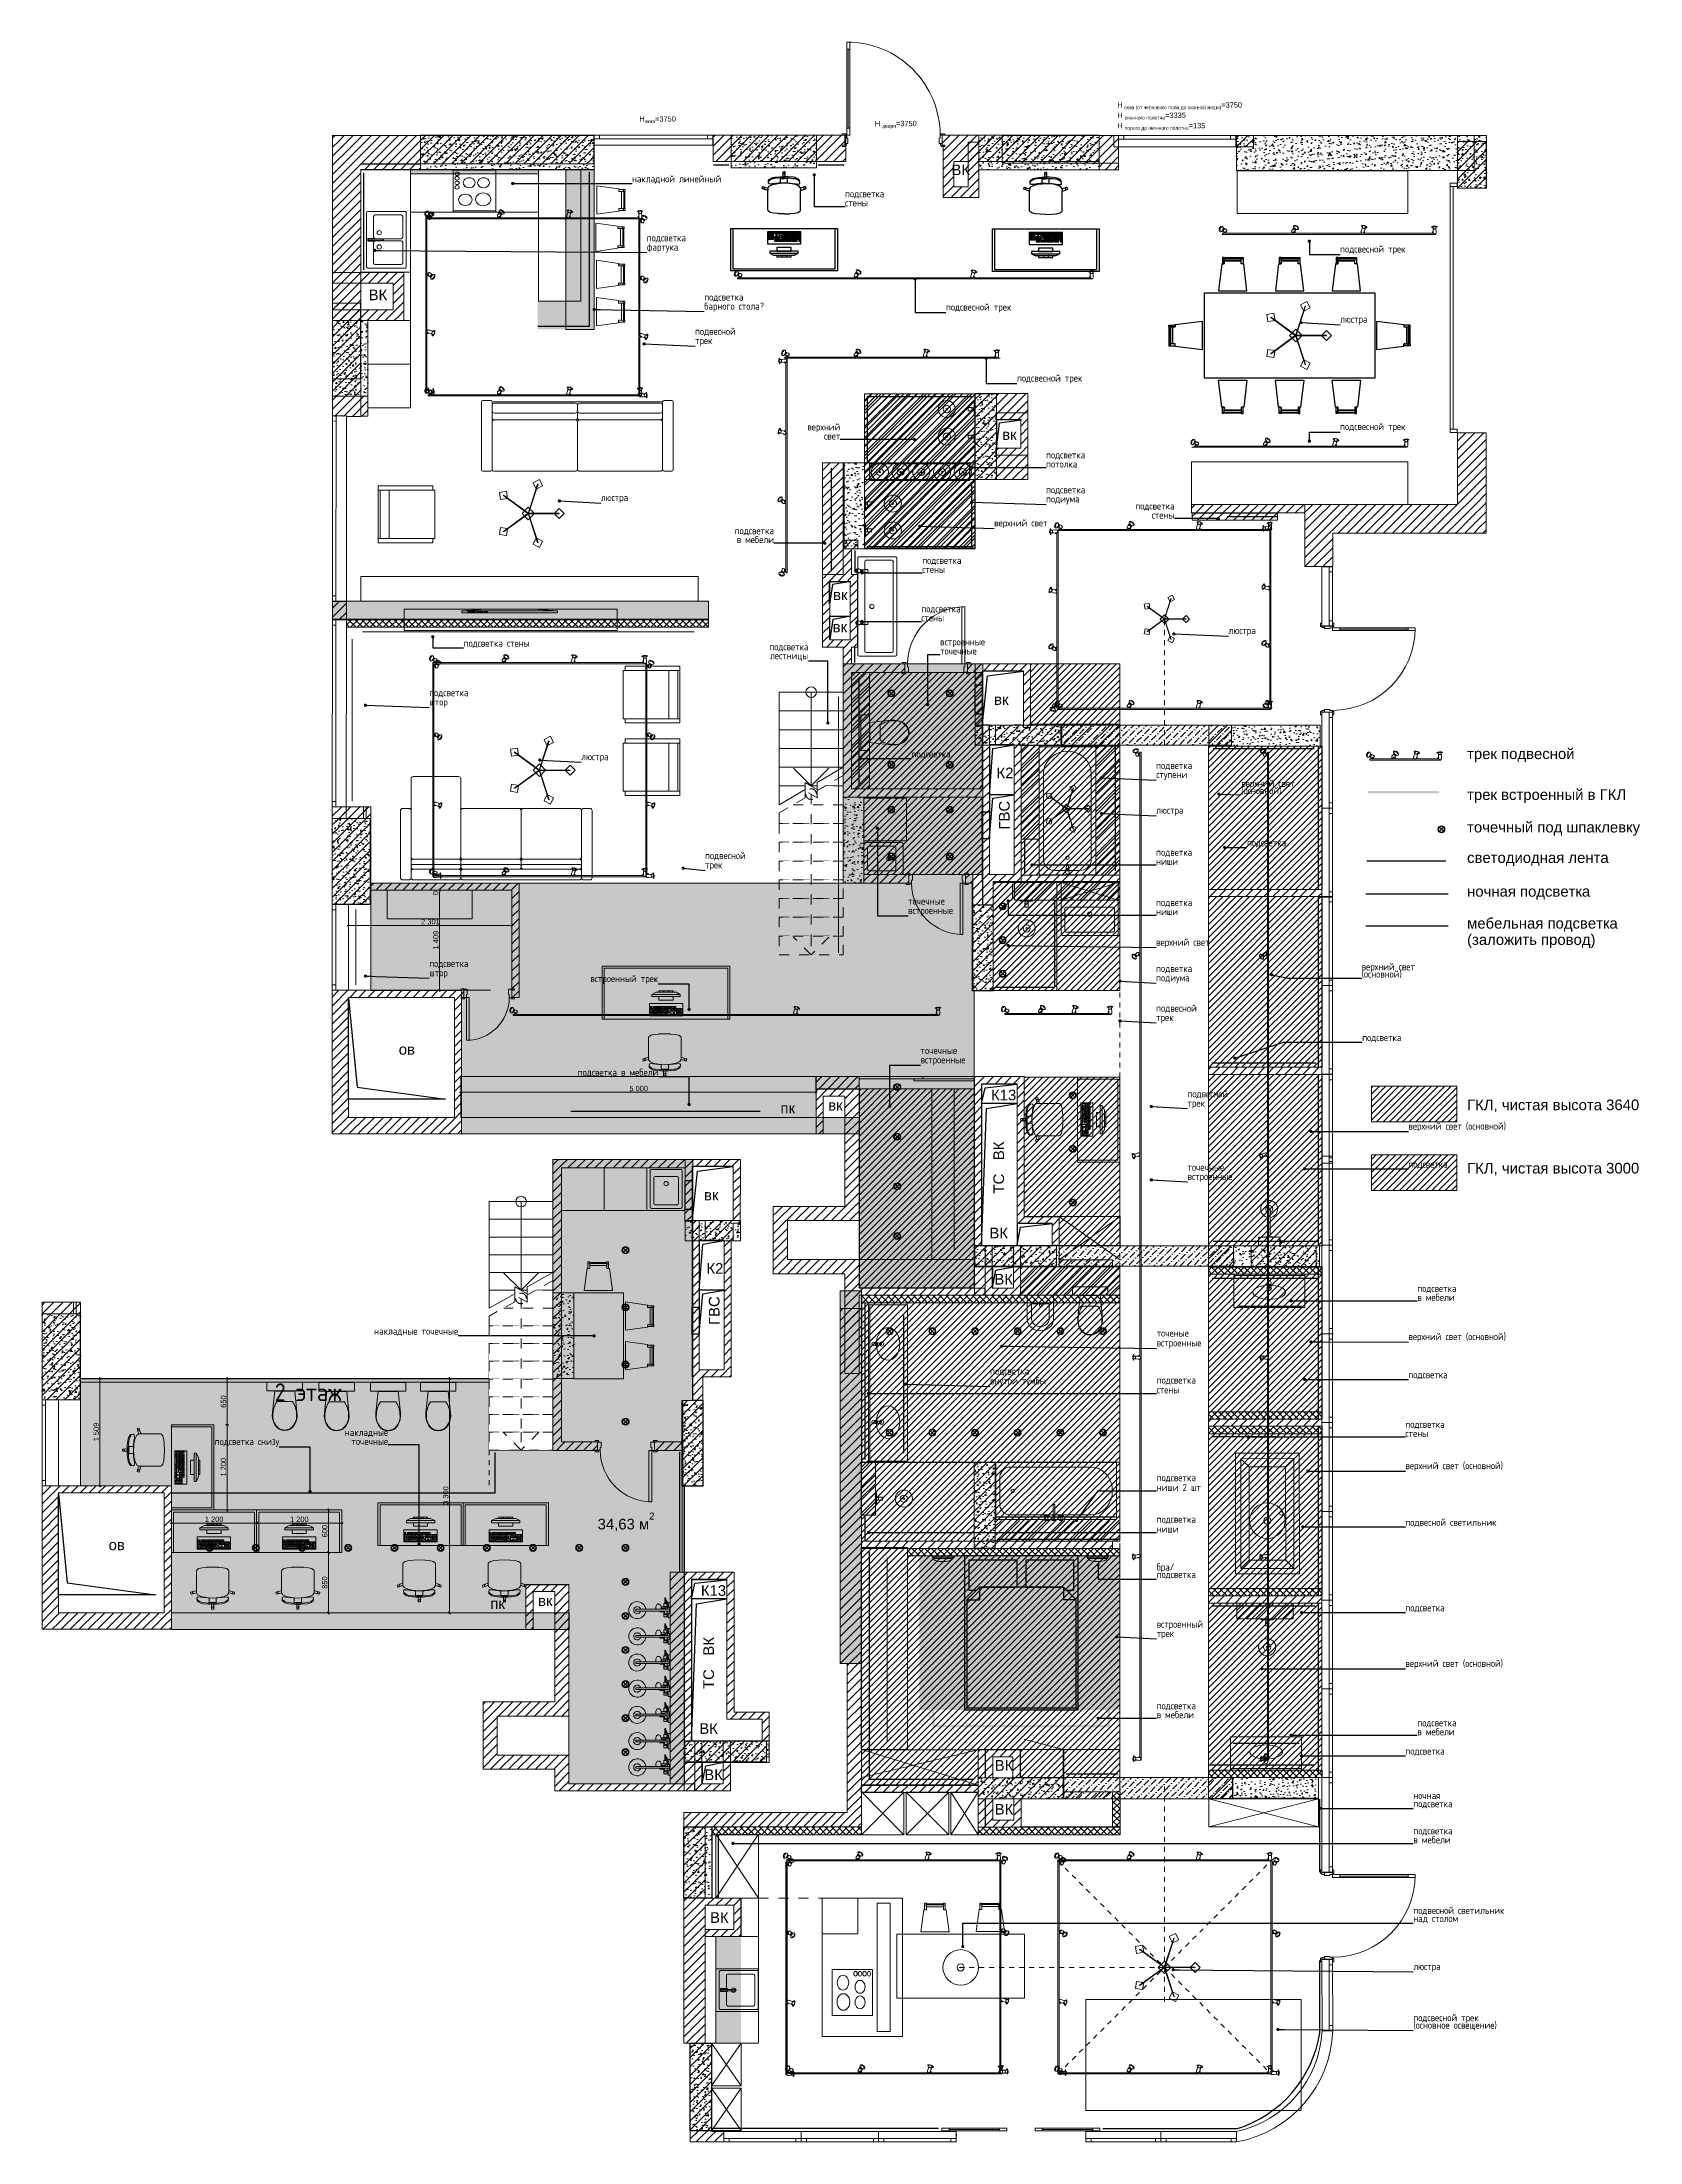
# Model space of a CAD drawing. Header units: millimetres. Extents: x 2336463 to 2579121, y 595385 to 778077.
# Drawn here: x 2365705 to 2388213, y 689177 to 718760 of the extents above; entities that cross this region are included whole.
import ezdxf

# ---------------------------------------------------------------- set-up
doc = ezdxf.new("R2010")
doc.units = ezdxf.units.MM
doc.header["$MEASUREMENT"] = 0
doc.header["$XCLIPFRAME"] = 0
for name, pattern in [('Wipeout_Contour', [1000, 0, -1000]), ('короткая штриховая', [141.111111, 70.555556, -70.555556]), ('Пунктирная', [88.194442, 0, -88.194442]), ('Штриховая', [282.222223, 141.111112, -141.111112])]:
    doc.linetypes.add(name, pattern=pattern)
for name, color, linetype, lineweight, true_color in [('+ план экспозиций_Ном._пера__58', 7, 'Continuous', 5, 0xdf0000), ('+возводимые стены_Ном._пера__169', 7, 'Continuous', 5, 0x68b353), ('+возводимые стены_Ном._пера__242', 7, 'Continuous', 13, 0x1b55b5), ('+возводимые стены_Ном._пера__8', 7, 'Continuous', 15, 0xa80f02), ('+возводимые стены_Ном._пера__9', 7, 'Continuous', 15, 0x3dad99), ('+потолки_Ном._пера__104', 7, 'Continuous', 5, 0x96e196), ('+стена с дверью_Ном._пера__242', 7, 'Continuous', 13, 0x1b55b5), ('+стена с дверью_Ном._пера__243', 7, 'Continuous', 13, 0xe25822), ('1 Планировка_Ном._пера__9', 7, 'Continuous', 15, 0x3dad99), ('MEP - Электрооборудование.ЭО_Ном._пера__24', 7, 'Continuous', 30, 0x029e21), ('MEP - Электрооборудование.ЭО_Ном._пера__35', 7, 'Continuous', 30, 0x2731ed), ('MEP - Электрооборудование.ЭО_Ном._пера__4', 7, 'Continuous', 15, 0x029e21), ('MEP - Электрооборудование.ЭО_Ном._пера__55', 7, 'Continuous', 30, 0xff0909), ('MEP - Электрооборудование.ЭО_Ном._пера__58', 7, 'Continuous', 5, 0xdf0000), ('Интерьер - Мебель_Ном._пера__102', 7, 'Continuous', 5, 0xcccccc), ('Интерьер - Мебель_Ном._пера__242', 7, 'Continuous', 13, 0x1b55b5), ('Интерьер - Мебель_Ном._пера__62', 7, 'Continuous', 25, 0xaaaaaa), ('Конструктив - Лестницы_Ном._пера__11', 7, 'Continuous', 15, 0x6c80ff), ('Конструктив - Стены Несущие_Ном._пера__162', 7, 'Continuous', 5, 0xaaaaaa), ('сит план_Ном._пера__87', 7, 'Continuous', 20, 0x6a6a6a)]:
    doc.layers.add(name, color=color, linetype=linetype, lineweight=lineweight, true_color=true_color)
for name, color, linetype in [('+возводимые стены', 7, 'Continuous'), ('1 Планировка', 7, 'Continuous'), ('Интерьер - Мебель', 7, 'Continuous'), ('Конструктив - Лестницы', 7, 'Continuous'), ('сит план', 7, 'Continuous')]:
    doc.layers.add(name, color=color, linetype=linetype)
for name, color, linetype, lineweight in [('+возводимые стены_Ном._пера__1', 7, 'Continuous', 13), ('+возводимые стены_Ном._пера__101', 252, 'Continuous', 5), ('+потолки_Ном._пера__1', 7, 'Continuous', 13), ('+потолки_Ном._пера__5', 5, 'Continuous', 13), ('+стена с дверью_Ном._пера__1', 7, 'Continuous', 13), ('1 Планировка_Ном._пера__1', 7, 'Continuous', 13), ('MEP - Электрооборудование.ЭО_Ном._пера__1', 7, 'Continuous', 13), ('MEP - Электрооборудование.ЭО_Ном._пера__101', 252, 'Continuous', 5), ('MEP - Электрооборудование.ЭО_Ном._пера__5', 5, 'Continuous', 13), ('Двери ARCHICAD_Ном._пера__1', 7, 'Continuous', 13), ('Интерьер - Мебель_Ном._пера__1', 7, 'Continuous', 13), ('Интерьер - Мебель_Ном._пера__19', 255, 'Continuous', 0), ('Конструктив - Стены Несущие_Ном._пера__1', 7, 'Continuous', 13), ('Конструктив - Стены Несущие_Ном._пера__21', 7, 'Continuous', 30), ('Окна ARCHICAD_Ном._пера__1', 7, 'Continuous', 13), ('Сантехника_Ном._пера__5', 5, 'Continuous', 13), ('сит план_Ном._пера__1', 7, 'Continuous', 13), ('сит план_Ном._пера__21', 7, 'Continuous', 30)]:
    doc.layers.add(name, color=color, linetype=linetype, lineweight=lineweight)
doc.styles.add('СГЕНЕРИР_СТИЛЬ_1', font='arial.ttf')
doc.styles.add('СГЕНЕРИР_СТИЛЬ_3', font='isocp.shx')
doc.styles.add('СГЕНЕРИР_СТИЛЬ_4', font='isocp.shx')
doc.linetypes.add('вешало', pattern='A,0,[1,Р”РёР·Р°Р№РЅ РїСЂРѕРµРєС‚ СЂР°Р±РѕС‡РёР№1.Shx,S=9.52381,R=0,X=0,Y=0],-1200,0', length=1200)
doc.linetypes.add('Сварной шов', pattern='A,0,[2,Р”РёР·Р°Р№РЅ РїСЂРѕРµРєС‚ СЂР°Р±РѕС‡РёР№1.Shx,S=0.079365,R=0,X=0,Y=0],-17,0', length=17)
doc.dimstyles.new('СГЕНЕРИР_СТИЛЬ__1', dxfattribs={"dimtxt": 75, "dimasz": 23.75, "dimexe": 0.18, "dimexo": 300, "dimgap": 0, "dimtad": 1, "dimtih": 1, "dimtoh": 1, "dimdec": 0, "dimzin": 0, "dimdsep": 46, "dimtxsty": 'СГЕНЕРИР_СТИЛЬ_1', "dimblk": 'ARROWHEAD_6', "dimblk1": 'ARROWHEAD_6', "dimblk2": 'ARROWHEAD_6', "dimcen": 0.09, "dimclrd": 256, "dimclre": 256, "dimclrt": 256, "dimazin": 0, "dimtfac": 1, "dimtdec": 4, "dimtmove": 0, "dimatfit": 3, "dimfxl": 0, "dimtolj": 1, "dimtzin": 0, "dimarcsym": 0})
doc.dimstyles.new('СГЕНЕРИР_СТИЛЬ__11', dxfattribs={"dimtxt": 0.18, "dimasz": 91.2, "dimexe": 0.18, "dimexo": 0.0625, "dimgap": 0, "dimtad": 0, "dimtih": 1, "dimtoh": 1, "dimdec": 4, "dimzin": 0, "dimdsep": 46, "dimcen": 0.09, "dimadec": 0, "dimazin": 0, "dimtfac": 1, "dimtdec": 4, "dimtmove": 0, "dimatfit": 3, "dimldrblk": 'ARROWHEAD_11', "dimfxl": 0, "dimtolj": 1, "dimtzin": 0, "dimarcsym": 0})
doc.dimstyles.new('СГЕНЕРИР_СТИЛЬ__2', dxfattribs={"dimtxt": 75, "dimasz": 23.75, "dimexe": 0.18, "dimexo": 300, "dimgap": 0, "dimtad": 1, "dimdec": 0, "dimzin": 0, "dimdsep": 46, "dimtxsty": 'СГЕНЕРИР_СТИЛЬ_1', "dimblk": 'ARROWHEAD_6', "dimblk1": 'ARROWHEAD_6', "dimblk2": 'ARROWHEAD_6', "dimcen": 0.09, "dimclrd": 256, "dimclre": 256, "dimclrt": 256, "dimazin": 0, "dimtfac": 1, "dimtdec": 4, "dimtmove": 0, "dimatfit": 3, "dimfxl": 0, "dimtolj": 1, "dimtzin": 0, "dimarcsym": 0})
picture_1 = doc.add_image_def('image1.jpg', size_in_pixel=(198, 102))
pattern_1 = [(45, (2086872.015, 585813.686), (-45.961939, 45.961939), []), (135, (2086872.015, 585813.686), (45.961939, 45.961939), [])]
pattern_2 = [(45, (2086872.015, 585813.69), (-63.639609, 63.639609), [])]
pattern_3 = [(45, (2086872.01, 585813.69), (-91.92388, 91.92388), [97.499996, -32.5, 0, -32.5]), (45, (2086883.5, 585917.1), (-91.92388, 91.92388), [97.499996, -32.5, 0, -32.5])]
pattern_4 = [(45, (2086872.015, 585813.686), (-45.961939, 45.961939), [])]
pattern_5 = [(50, (2086872.01, 585813.69), (-182.18467, 15.939086), [19.05, -209.55]), (355, (2086872.01, 585813.69), (-35.24342, 191.05685), [15.24, -167.64058]), (100.451445, (2086887.2, 585812.36), (146.94125, 175.11775), [16.19001, -178.09024]), (46.1842, (2086872.01, 585864.49), (-271.07904, 42.04233), [28.575, -314.325]), (96.63556, (2086894.6, 585860.98), (237.40413, 247.42612), [24.28502, -267.1356]), (351.18415, (2086872.01, 585864.49), (237.40413, 247.42612), [22.85997, -251.45973]), (21, (2086897.41, 585851.79), (-151.61439, 102.2652), [19.05, -209.55]), (326, (2086897.41, 585851.79), (61.80203, 184.18797), [15.24, -167.64]), (71.451445, (2086910.05, 585843.26), (213.41642, 81.92277), [16.19001, -178.08994]), (37.5, (2086872.015, 585813.686), (3.088603, 84.555039), [0, -165.608, 0, -170.18, 0, -168.275]), (7.5, (2086872.015, 585813.69), (66.819663, 100.180575), [0, -97.028, 0, -161.798, 0, -64.135]), (327.5, (2086815.37, 585813.686), (-135.590595, 5.728744), [0, -63.5, 0, -198.12, 0, -262.89]), (317.5, (2086789.97, 585813.69), (148.12918, 25.42649), [0, -82.55, 0, -131.572, 0, -186.69])]

msp = doc.modelspace()

# ---------------------------------------------------------------- texts
at = {"layer": '+потолки_Ном._пера__1', "color": 7, "linetype": 'Continuous', "lineweight": 13, "char_height": 150, "attachment_point": 1, "style": 'СГЕНЕРИР_СТИЛЬ_1'}
for s, insert in [('\\A1;{\\pql;\\fArial|b0|i0|c204|p38;ГКЛ, чистая высота 3640}', (2385777.5, 703862.3)), ('\\A1;{\\pql;\\fArial|b0|i0|c204|p38;ГКЛ, чистая высота 3\\fArial|b0|i0|c204|p38;000}', (2385777.5, 702970.2))]:
    msp.add_mtext(s, dxfattribs=dict(at, insert=insert))
at = {"layer": '+стена с дверью_Ном._пера__242', "color": 152, "lineweight": 13, "true_color": 0x1b55b5, "insert": (2373530.2, 697778.4), "char_height": 150, "attachment_point": 7, "style": 'СГЕНЕРИР_СТИЛЬ_1'}
msp.add_mtext('{\\fArial|b0|i0|c204|p38;34,63 м{\\H0.66x;\\S2^  ;}}', dxfattribs=at)
at = {"layer": 'MEP - Электрооборудование.ЭО_Ном._пера__1', "color": 7, "linetype": 'Continuous', "lineweight": 13}
for s, insert, char_height, attachment_point, style in [('\\A1;{\\pql;\\Fisocp.shx;накладной линейный}', (2374014.9, 716766), 100, 7, 'СГЕНЕРИР_СТИЛЬ_3'), ('\\A1;{\\pql;\\Fisocp.shx;подсвесной трек}', (2383989.7, 715767), 100, 7, 'СГЕНЕРИР_СТИЛЬ_3'), ('\\A1;{\\pql;\\Fisocp.shx;подсвесной трек}', (2378437, 714949.4), 100, 7, 'СГЕНЕРИР_СТИЛЬ_3'), ('\\A1;{\\pql;\\Fisocp.shx;люстра}', (2383989.7, 714777.6), 100, 7, 'СГЕНЕРИР_СТИЛЬ_3'), ('\\A1;{\\pql;\\Fisocp.shx;подсвесной трек}', (2379437.5, 713948.9), 100, 7, 'СГЕНЕРИР_СТИЛЬ_3'), ('\\A1;{\\pql;\\Fisocp.shx;подсвесной трек}', (2383989.7, 713265.2), 100, 7, 'СГЕНЕРИР_СТИЛЬ_3'), ('\\A1;{\\pql;\\Fisocp.shx;люстра}', (2373576.7, 712264.6), 100, 7, 'СГЕНЕРИР_СТИЛЬ_3'), ('\\A1;{\\pql;\\Fisocp.shx;верхний свет}', (2379116.5, 711907.7), 100, 7, 'СГЕНЕРИР_СТИЛЬ_3'), ('\\A1;{\\pql;\\Fisocp.shx;подсветка\\Fisocp.shx; \\Fisocp.shx;стены}', (2371642.7, 710224.7), 100, 7, 'СГЕНЕРИР_СТИЛЬ_3'), ('\\A1;{\\pql;\\Fisocp.shx;люстра}', (2382417.5, 710392), 100, 7, 'СГЕНЕРИР_СТИЛЬ_3'), ('\\A1;{\\pql;\\fArial|b0|i0|c204|p38;трек подвесной}', (2385777.5, 708808.6), 150, 1, 'СГЕНЕРИР_СТИЛЬ_1'), ('\\A1;{\\pql;\\Fisocp.shx;люстра}', (2373300.1, 708615), 100, 7, 'СГЕНЕРИР_СТИЛЬ_3'), ('\\A1;{\\pql;\\Fisocp.shx;подсветка}', (2377952, 708664.7), 100, 7, 'СГЕНЕРИР_СТИЛЬ_3'), ('\\A1;{\\pql;\\fArial|b0|i0|c204|p38;трек \\fArial|b0|i0|c204|p38;встроенный в ГКЛ}', (2385777.5, 708232.7), 150, 1, 'СГЕНЕРИР_СТИЛЬ_1'), ('\\A1;{\\pql;\\Fisocp.shx;люстра}', (2381397.9, 707860.7), 100, 7, 'СГЕНЕРИР_СТИЛЬ_3'), ('\\A1;{\\pql;\\fArial|b0|i0|c204|p38;т\\fArial|b0|i0|c204|p38;очечный под шпаклевку}', (2385777.5, 707774.6), 150, 1, 'СГЕНЕРИР_СТИЛЬ_1'), ('\\A1;{\\pql;\\Fisocp.shx;подсветка}', (2382675.8, 707413.8), 100, 7, 'СГЕНЕРИР_СТИЛЬ_3'), ('\\A1;{\\pql;\\fArial|b0|i0|c204|p38;светодиодная лента}', (2385777.5, 707344.8), 150, 1, 'СГЕНЕРИР_СТИЛЬ_1'), ('\\A1;{\\pql;\\fArial|b0|i0|c204|p38;ночная подсветка}', (2385777.5, 706869.7), 150, 1, 'СГЕНЕРИР_СТИЛЬ_1'), ('\\A1;{\\pql;\\Fisocp.shx;верхний свет}', (2381397.9, 706002.1), 100, 7, 'СГЕНЕРИР_СТИЛЬ_3'), ('\\A1;{\\pqr;\\Fisocp.shx;встроенны\\Fisocp.shx;й трек}', (2374384.5, 705488.8), 100, 9, 'СГЕНЕРИР_СТИЛЬ_3'), ('\\A1;{\\pql;\\Fisocp.shx;подсветка}', (2384299.9, 704669.1), 100, 7, 'СГЕНЕРИР_СТИЛЬ_3'), ('\\A1;{\\pqr;\\Fisocp.shx;подсветка в мебели}', (2374384.5, 704180.4), 100, 9, 'СГЕНЕРИР_СТИЛЬ_3'), ('\\A1;{\\pql;\\Fisocp.shx;верхний свет (основной)}', (2384950.9, 703411.4), 100, 7, 'СГЕНЕРИР_СТИЛЬ_3'), ('\\A1;{\\pql;\\Fisocp.shx;подсветка}', (2384950.9, 702885.6), 100, 7, 'СГЕНЕРИР_СТИЛЬ_3'), ('\\A1;{\\pqr;\\Fisocp.shx;накладные точечные}', (2371567.6, 700533.2), 100, 9, 'СГЕНЕРИР_СТИЛЬ_3'), ('\\A1;{\\pql;\\Fisocp.shx;верхний свет (основной)}', (2384950.9, 700446.2), 100, 7, 'СГЕНЕРИР_СТИЛЬ_3'), ('\\A1;{\\pql;\\Fisocp.shx;подсветка}', (2384950.9, 699920.3), 100, 7, 'СГЕНЕРИР_СТИЛЬ_3'), ('\\A1;{\\pql;\\Fisocp.shx;2 эт\\Fisocp.shx;а\\Fisocp.shx;ж}', (2368983, 699863.5), 250, 1, 'СГЕНЕРИР_СТИЛЬ_4'), ('\\A1;{\\pqr;\\Fisocp.shx;подсветка\\Fisocp.shx; снизу}', (2369046.2, 698966.7), 100, 9, 'СГЕНЕРИР_СТИЛЬ_3'), ('\\A1;{\\pql;\\Fisocp.shx;верхний свет (основной)}', (2384908.8, 698627.6), 100, 7, 'СГЕНЕРИР_СТИЛЬ_3'), ('\\A1;{\\pql;\\Fisocp.shx;подвесно\\Fisocp.shx;й\\Fisocp.shx; светильник}', (2384908.8, 697841), 100, 7, 'СГЕНЕРИР_СТИЛЬ_3'), ('\\A1;{\\pql;\\Fisocp.shx;подсветка}', (2384908.8, 696636.5), 100, 7, 'СГЕНЕРИР_СТИЛЬ_3'), ('\\A1;{\\pql;\\Fisocp.shx;верхний свет (основной)}', (2384908.8, 695842.8), 100, 7, 'СГЕНЕРИР_СТИЛЬ_3'), ('\\A1;{\\pql;\\Fisocp.shx;подсветка}', (2384908.8, 694618.2), 100, 7, 'СГЕНЕРИР_СТИЛЬ_3'), ('\\A1;{\\pql;\\Fisocp.shx;люстра}', (2385020.1, 691574.1), 100, 7, 'СГЕНЕРИР_СТИЛЬ_3')]:
    msp.add_mtext(s, dxfattribs=dict(at, insert=insert, char_height=char_height, attachment_point=attachment_point, style=style))
for s, insert, char_height, attachment_point, line_spacing_factor, style in [('\\A1;{\\pql;\\Fisocp.shx;подсветка \\P\\pql;\\Fisocp.shx;стены}', (2377016.1, 716444.4), 100, 7, 0.766832, 'СГЕНЕРИР_СТИЛЬ_3'), ('\\A1;{\\pql;\\Fisocp.shx;подсветка \\P\\pql;\\Fisocp.shx;барного стола?}', (2375032.2, 714961.4), 100, 7, 0.774014, 'СГЕНЕРИР_СТИЛЬ_3'), ('\\A1;{\\pql;\\Fisocp.shx;подвесной \\P\\pql;\\Fisocp.shx;трек}', (2374903.3, 714477), 100, 7, 0.784842, 'СГЕНЕРИР_СТИЛЬ_3'), ('\\A1;{\\pqr;\\Fisocp.shx;верхний\\P\\pqr;\\Fisocp.shx; свет}', (2376948.7, 713159.6), 100, 9, 0.766832, 'СГЕНЕРИР_СТИЛЬ_3'), ('\\A1;{\\pql;\\Fisocp.shx;подсветка\\P\\pql;\\Fisocp.shx;потолка}', (2379846.8, 712765.2), 100, 7, 0.766832, 'СГЕНЕРИР_СТИЛЬ_3'), ('\\A1;{\\pql;\\Fisocp.shx;подсветка\\P\\pql;\\Fisocp.shx;подиума}', (2379846.8, 712245.8), 100, 7, 0.777278, 'СГЕНЕРИР_СТИЛЬ_3'), ('\\A1;{\\pqr;\\Fisocp.shx;подсветка\\P\\pqr;\\Fisocp.shx;стены}', (2381656.2, 712046.1), 100, 9, 0.766832, 'СГЕНЕРИР_СТИЛЬ_3'), ('\\A1;{\\pql;\\Fisocp.shx;подсветка\\P\\pql;\\Fisocp.shx;стены}', (2378102.6, 711280.7), 100, 7, 0.766832, 'СГЕНЕРИР_СТИЛЬ_3'), ('\\A1;{\\pql;\\Fisocp.shx;подсветка\\P\\pql;\\Fisocp.shx;стены}', (2378090.3, 710597.7), 100, 7, 0.766832, 'СГЕНЕРИР_СТИЛЬ_3'), ('\\A1;{\\pql;\\Fisocp.shx;встроенные\\P\\pql;\\Fisocp.shx;точечные}', (2378354.7, 710131.4), 100, 7, 0.766832, 'СГЕНЕРИР_СТИЛЬ_3'), ('\\A1;{\\pqr;\\Fisocp.shx;под\\Fisocp.shx;светка\\P\\pqr;\\Fisocp.shx;лестницы}', (2376500.5, 710037.8), 100, 9, 0.749209, 'СГЕНЕРИР_СТИЛЬ_3'), ('\\A1;{\\pql;\\Fisocp.shx;подсветка\\P\\pql;\\Fisocp.shx;штор}', (2371158.9, 709385.9), 100, 7, 0.784842, 'СГЕНЕРИР_СТИЛЬ_3'), ('\\A1;{\\pql;\\Fisocp.shx;подветка\\P\\pql;\\Fisocp.shx;ступени}', (2381397.9, 708362.4), 100, 7, 0.777278, 'СГЕНЕРИР_СТИЛЬ_3'), ('\\A1;{\\pql;\\Fisocp.shx;верхний свет \\P\\pql;\\Fisocp.shx;(основной)}', (2382596, 708154.5), 100, 7, 0.6172, 'СГЕНЕРИР_СТИЛЬ_3'), ('\\A1;{\\pql;\\Fisocp.shx;подвесной \\P\\pql;\\Fisocp.shx;трек}', (2375043.3, 707090.7), 100, 7, 0.784842, 'СГЕНЕРИР_СТИЛЬ_3'), ('\\A1;{\\pql;\\Fisocp.shx;подветка\\P\\pql;\\Fisocp.shx;ниши}', (2381397.9, 707166.6), 100, 7, 0.774194, 'СГЕНЕРИР_СТИЛЬ_3'), ('\\A1;{\\pql;\\Fisocp.shx;точечные\\P\\pql;\\Fisocp.shx;встроенные}', (2377904.6, 706449.6), 100, 7, 0.784842, 'СГЕНЕРИР_СТИЛЬ_3'), ('\\A1;{\\pql;\\Fisocp.shx;подветка\\P\\pql;\\Fisocp.shx;ниши}', (2381397.9, 706459.6), 100, 7, 0.774194, 'СГЕНЕРИР_СТИЛЬ_3'), ('\\A1;{\\pql;\\fArial|b0|i0|c204|p38;мебельная\\fArial|b0|i0|c204|p38; подсветка\\P\\pql;\\fArial|b0|i0|c204|p38;(заложить провод)}', (2385777.5, 706420.8), 150, 1, 0.920898, 'СГЕНЕРИР_СТИЛЬ_1'), ('\\A1;{\\pql;\\Fisocp.shx;подсветка\\P\\pql;\\Fisocp.shx;штор}', (2371158.9, 705571.1), 100, 7, 0.784842, 'СГЕНЕРИР_СТИЛЬ_3'), ('\\A1;{\\pql;\\Fisocp.shx;подветка\\P\\pql;\\Fisocp.shx;подиума}', (2381397.9, 705500.6), 100, 7, 0.777278, 'СГЕНЕРИР_СТИЛЬ_3'), ('\\A1;{\\pql;\\Fisocp.shx;верхний свет \\P\\pql;\\Fisocp.shx;(основной)}', (2384291.7, 705570.4), 100, 7, 0.6172, 'СГЕНЕРИР_СТИЛЬ_3'), ('\\A1;{\\pql;\\Fisocp.shx;подве\\Fisocp.shx;сной\\P\\pql;\\Fisocp.shx;трек}', (2381397.9, 704941.2), 100, 7, 0.784842, 'СГЕНЕРИР_СТИЛЬ_3'), ('\\A1;{\\pql;\\Fisocp.shx;точечные\\P\\pql;\\Fisocp.shx;встроенные}', (2378079.4, 704345.1), 100, 7, 0.784842, 'СГЕНЕРИР_СТИЛЬ_3'), ('\\A1;{\\pql;\\Fisocp.shx;подв\\Fisocp.shx;е\\Fisocp.shx;сной\\P\\pql;\\Fisocp.shx;трек}', (2381839.1, 703734.6), 100, 7, 0.784842, 'СГЕНЕРИР_СТИЛЬ_3'), ('\\A1;{\\pql;\\Fisocp.shx;точечные\\P\\pql;\\Fisocp.shx;встроенные}', (2381839.1, 702701), 100, 7, 0.784842, 'СГЕНЕРИР_СТИЛЬ_3'), ('\\A1;{\\pql;\\Fisocp.shx;\\P\\pql;\\Fisocp.shx;точеные\\P\\pql;\\Fisocp.shx;встроенные}', (2381404.4, 700357.1), 100, 7, 0.830637, 'СГЕНЕРИР_СТИЛЬ_3'), ('\\A1;{\\pql;\\Fisocp.shx;\\P\\pql;\\Fisocp.shx;подсветка\\P\\pql;\\Fisocp.shx;стены}', (2381404.4, 699723.2), 100, 7, 0.823263, 'СГЕНЕРИР_СТИЛЬ_3'), ('\\A1;{\\pqr;\\Fisocp.shx;накладные\\P\\pqr;\\Fisocp.shx;точечные}', (2370580.7, 698996.7), 100, 9, 0.766832, 'СГЕНЕРИР_СТИЛЬ_3'), ('\\A1;{\\pql;\\Fisocp.shx;подсветка\\P\\pql;\\Fisocp.shx;стены}', (2384908.8, 699109.4), 100, 7, 0.766832, 'СГЕНЕРИР_СТИЛЬ_3'), ('\\A1;{\\pql;\\Fisocp.shx;\\P\\pql;\\Fisocp.shx;подсветка\\P\\pql;\\Fisocp.shx;ниши\\Fisocp.shx; 2 шт}', (2381404.4, 698347.7), 100, 7, 0.826303, 'СГЕНЕРИР_СТИЛЬ_3'), ('\\A1;{\\pql;\\Fisocp.shx;\\P\\pql;\\Fisocp.shx;подсветка\\P\\pql;\\Fisocp.shx;ниши}', (2381404.4, 697762.1), 100, 7, 0.826303, 'СГЕНЕРИР_СТИЛЬ_3'), ('\\A1;{\\pql;\\Fisocp.shx;бра/\\P\\pql;\\Fisocp.shx;подсветка}', (2381404.4, 697106.7), 100, 7, 0.625719, 'СГЕНЕРИР_СТИЛЬ_3'), ('\\A1;{\\pql;\\Fisocp.shx;встроенный \\P\\pql;\\Fisocp.shx;трек}', (2381404.4, 696263.9), 100, 7, 0.784842, 'СГЕНЕРИР_СТИЛЬ_3'), ('\\A1;{\\pql;\\Fisocp.shx;подвесной светильник\\P\\pql;\\Fisocp.shx;над столом}', (2385020.1, 692258.8), 100, 7, 0.689398, 'СГЕНЕРИР_СТИЛЬ_3'), ('\\A1;{\\pql;\\Fisocp.shx;подсве\\Fisocp.shx;сной трек \\P\\pql;\\Fisocp.shx;(основное освещение)}', (2385020.1, 690746.1), 100, 7, 0.632184, 'СГЕНЕРИР_СТИЛЬ_3')]:
    msp.add_mtext(s, dxfattribs=dict(at, insert=insert, char_height=char_height, attachment_point=attachment_point, line_spacing_factor=line_spacing_factor, style=style))
at = {"layer": 'MEP - Электрооборудование.ЭО_Ном._пера__4', "color": 104, "linetype": 'Continuous', "lineweight": 15, "true_color": 0x029e21, "char_height": 100, "style": 'СГЕНЕРИР_СТИЛЬ_3'}
for s, insert, attachment_point, line_spacing_factor in [('\\A1;{\\pql;\\Fisocp.shx;подсветка \\P\\pql;\\Fisocp.shx;фартука}', (2374223, 715794.2), 7, 0.777278), ('\\A1;{\\pqr;\\Fisocp.shx;подсветка \\P\\pqr;\\Fisocp.shx;в мебели}', (2376013.9, 711699.9), 9, 0.756492), ('\\A1;{\\pql;\\Fisocp.shx;подсветка \\P\\pql;\\Fisocp.shx;в мебели}', (2385076.2, 701025.8), 7, 0.756492), ('\\A1;{\\pql;\\Fisocp.shx;\\P\\pql;\\Fisocp.shx;подсветка\\P\\pql;\\Fisocp.shx;внутри тумбы}', (2379059.3, 699821.5), 7, 0.82319), ('\\A1;{\\pql;\\Fisocp.shx;подсветка\\P\\pql;\\Fisocp.shx;в мебели}', (2381404.4, 695146.8), 7, 0.756492), ('\\A1;{\\pql;\\Fisocp.shx;подсветка \\P\\pql;\\Fisocp.shx;в мебели}', (2385076.2, 694906.4), 7, 0.756492), ('\\A1;{\\pql;\\Fisocp.shx;подсветка \\P\\pql;\\Fisocp.shx;в мебели}', (2385020.1, 693384.1), 7, 0.756492)]:
    msp.add_mtext(s, dxfattribs=dict(at, insert=insert, attachment_point=attachment_point, line_spacing_factor=line_spacing_factor))
at = {"layer": 'MEP - Электрооборудование.ЭО_Ном._пера__5', "color": 5, "linetype": 'Continuous', "lineweight": 13, "insert": (2385020.1, 693877), "char_height": 100, "attachment_point": 7, "line_spacing_factor": 0.689398, "style": 'СГЕНЕРИР_СТИЛЬ_3'}
msp.add_mtext('\\A1;{\\pql;\\Fisocp.shx;ночная\\P\\pql;\\Fisocp.shx;подсветка}', dxfattribs=at)
at = {"layer": 'сит план_Ном._пера__1', "color": 7, "linetype": 'Continuous', "lineweight": 13, "attachment_point": 1, "style": 'СГЕНЕРИР_СТИЛЬ_1'}
for s, insert, char_height in [('\\A1;{\\pql;\\fArial|b0|i0|c204|p38;H\\fArial|b0|i0|c204|p38;\\A1{\\H.66x;\\S ^ окна;}\\fArial|b0|i0|c204|p38;=3750}', (2374117.8, 717736.1), 75), ('\\A1;{\\pql;\\fArial|b0|i0|c204|p38;H \\fArial|b0|i0|c204|p38;\\A1{\\H.66x;\\S ^ двери;}\\fArial|b0|i0|c204|p38;=3750}', (2377434.6, 717671.1), 75), ('\\A1;{\\pql;\\fArial|b0|i0|c204|p38;ВК}', (2378514.3, 717034), 150), ('\\A1;{\\pql;\\fArial|b0|i0|c204|p38;ВК}', (2370305.4, 715272.8), 150), ('\\A1;{\\pql;\\fArial|b0|i0|c204|p38;вк}', (2379229.5, 713304.7), 150), ('\\A1;{\\pql;\\fArial|b0|i0|c204|p38;вк}', (2376847.2, 711046.9), 150), ('\\A1;{\\pql;\\fArial|b0|i0|c204|p38;вк}', (2376841.3, 710594.3), 150), ('\\A1;{\\pql;\\fArial|b0|i0|c204|p38;вк}', (2379115.3, 709572.3), 150), ('\\A1;{\\pql;\\fArial|b0|i0|c204|p38;К\\fArial|b0|i0|c204|p38;2}', (2379149.6, 708538.4), 150), ('\\A1;{\\pql;\\fArial|b0|i0|c204|p38;ов}', (2370729.5, 704643.8), 150), ('\\A1;{\\pql;\\fArial|b0|i0|c204|p38;в\\fArial|b0|i0|c204|p38;к}', (2376778.7, 703857.4), 150), ('\\A1;{\\pql;\\fArial|b0|i0|c204|p38;К13}', (2379071.6, 704001), 150), ('\\A1;{\\pql;\\fArial|b0|i0|c204|p38;пк}', (2376106.1, 703816.4), 150), ('\\A1;{\\pql;\\fArial|b0|i0|c204|p38;вк}', (2375029, 702592.1), 150), ('\\A1;{\\pql;\\fArial|b0|i0|c204|p38;ВК}', (2379048.9, 702056.9), 150), ('\\A1;{\\pql;\\fArial|b0|i0|c204|p38;К\\fArial|b0|i0|c204|p38;2}', (2375063.3, 701558.2), 150), ('\\A1;{\\pql;\\fArial|b0|i0|c204|p38;ВК}', (2379119.6, 701405.8), 150), ('\\A1;{\\pql;\\fArial|b0|i0|c204|p38;ов}', (2366643.2, 697663.7), 150), ('\\A1;{\\pql;\\fArial|b0|i0|c204|p38;К13}', (2374985.3, 697020.8), 150), ('\\A1;{\\pql;\\fArial|b0|i0|c204|p38;пк}', (2372019.8, 696836.3), 150), ('\\A1;{\\pql;\\fArial|b0|i0|c204|p38;в\\fArial|b0|i0|c204|p38;к}', (2372692.4, 696877.2), 150), ('\\A1;{\\pql;\\fArial|b0|i0|c204|p38;ВК}', (2374962.6, 695076.7), 150), ('\\A1;{\\pql;\\fArial|b0|i0|c204|p38;ВК}', (2375033.3, 694425.6), 150), ('\\A1;{\\pql;\\fArial|b0|i0|c204|p38;ВК}', (2379123.6, 694557.3), 150), ('\\A1;{\\pql;\\fArial|b0|i0|c204|p38;ВК}', (2379123.6, 693939.5), 150), ('\\A1;{\\pql;\\fArial|b0|i0|c204|p38;ВК}', (2375114, 692413.8), 150)]:
    msp.add_mtext(s, dxfattribs=dict(at, insert=insert, char_height=char_height))
at = {"layer": 'сит план_Ном._пера__1', "color": 7, "linetype": 'Continuous', "lineweight": 13, "insert": (2380849.5, 717932.4), "char_height": 75, "attachment_point": 1, "line_spacing_factor": 0.987493, "style": 'СГЕНЕРИР_СТИЛЬ_1'}
msp.add_mtext('\\A1;{\\pql;\\fArial|b0|i0|c204|p38;H\\fArial|b0|i0|c204|p38;\\A1{\\H.66x;\\S ^  окна (от чернового пола до оконной ниши);}\\fArial|b0|i0|c204|p38;=3750\\P\\pql;\\fArial|b0|i0|c204|p38;Н \\fArial|b0|i0|c204|p38;\\A1{\\H.66x;\\S ^ оконного полотна;}\\fArial|b0|i0|c204|p38;=3335\\P\\pql;\\fArial|b0|i0|c204|p38;Н \\fArial|b0|i0|c204|p38;\\A1{\\H.66x;\\S ^ порога до оконного полотна;}\\fArial|b0|i0|c204|p38;=135}', dxfattribs=at)
at = {"layer": 'сит план_Ном._пера__1', "color": 7, "linetype": 'Continuous', "lineweight": 13, "char_height": 150, "attachment_point": 1, "rotation": 90, "style": 'СГЕНЕРИР_СТИЛЬ_1'}
for s, insert in [('\\A1;{\\pql;\\fArial|b0|i0|c204|p38;ГВС}', (2379184.2, 707666)), ('\\A1;{\\pql;\\fArial|b0|i0|c204|p38;ВК}', (2379105.7, 703008.6)), ('\\A1;{\\pql;\\fArial|b0|i0|c204|p38;ТС}', (2379105.7, 702537.7)), ('\\A1;{\\pql;\\fArial|b0|i0|c204|p38;ГВС}', (2375097.9, 700685.9)), ('\\A1;{\\pql;\\fArial|b0|i0|c204|p38;ВК}', (2375019.4, 696028.5)), ('\\A1;{\\pql;\\fArial|b0|i0|c204|p38;ТС}', (2375019.4, 695557.5))]:
    msp.add_mtext(s, dxfattribs=dict(at, insert=insert))

# ---------------------------------------------------------------- blocks, each defined once
blk = doc.blocks.new('Лестница_4', base_point=(2086872, 585814))
at = {"color": 254, "linetype": 'Wipeout_Contour', "lineweight": 0, "ltscale": 9920708.652140686}
blk.add_wipeout([(2376988, 709601), (2376088, 709601), (2376088, 709337), (2376988, 709337)], dxfattribs=at).dxf.layer = 'Конструктив - Лестницы'
at = {"layer": 'Конструктив - Лестницы_Ном._пера__11', "color": 171, "linetype": 'Continuous', "lineweight": 15, "true_color": 0x6c80ff}
for p, q in [((2376988, 709601), (2376088, 709601)), ((2376088, 709601), (2376088, 709337)), ((2376988, 709337), (2376988, 709601)), ((2376088, 709337), (2376988, 709337))]:
    blk.add_line(p, q, dxfattribs=at)
for start, end in [(0, 180), (180, 0)]:
    blk.add_arc((2376538, 709601), 75, start, end, dxfattribs=at)
at = {"color": 254, "linetype": 'Wipeout_Contour', "lineweight": 0, "ltscale": 9920406.302100217}
blk.add_wipeout([(2376988, 709337), (2376088, 709337), (2376088, 709072), (2376988, 709072)], dxfattribs=at).dxf.layer = 'Конструктив - Лестницы'
at = {"layer": 'Конструктив - Лестницы_Ном._пера__11', "color": 171, "linetype": 'Continuous', "lineweight": 15, "true_color": 0x6c80ff}
for p, q in [((2376538, 709601), (2376538, 709337)), ((2376988, 709337), (2376088, 709337)), ((2376088, 709337), (2376088, 709072)), ((2376988, 709072), (2376988, 709337)), ((2376088, 709072), (2376988, 709072))]:
    blk.add_line(p, q, dxfattribs=at)
at = {"color": 254, "linetype": 'Wipeout_Contour', "lineweight": 0, "ltscale": 9920104.05551325}
blk.add_wipeout([(2376988, 709072), (2376088, 709072), (2376088, 708808), (2376988, 708808)], dxfattribs=at).dxf.layer = 'Конструктив - Лестницы'
at = {"layer": 'Конструктив - Лестницы_Ном._пера__11', "color": 171, "linetype": 'Continuous', "lineweight": 15, "true_color": 0x6c80ff}
for p, q in [((2376988, 709072), (2376088, 709072)), ((2376088, 709072), (2376088, 708808)), ((2376988, 708808), (2376988, 709072)), ((2376088, 708808), (2376988, 708808))]:
    blk.add_line(p, q, dxfattribs=at)
at = {"color": 254, "linetype": 'Wipeout_Contour', "lineweight": 0, "ltscale": 9919801.91237573}
blk.add_wipeout([(2376988, 708808), (2376088, 708808), (2376088, 708544), (2376988, 708544)], dxfattribs=at).dxf.layer = 'Конструктив - Лестницы'
at = {"layer": 'Конструктив - Лестницы_Ном._пера__11', "color": 171, "linetype": 'Continuous', "lineweight": 15, "true_color": 0x6c80ff}
for p, q in [((2376988, 708808), (2376088, 708808)), ((2376088, 708808), (2376088, 708544)), ((2376088, 708544), (2376988, 708544)), ((2376988, 708544), (2376988, 708808))]:
    blk.add_line(p, q, dxfattribs=at)
at = {"color": 254, "linetype": 'Wipeout_Contour', "lineweight": 0, "ltscale": 19838446.05886944}
blk.add_wipeout([(2376088, 708544), (2376088, 708280), (2376452, 708280), (2376452, 708329), (2376538, 708280), (2376624, 708280), (2376624, 708330), (2376988, 708544)], dxfattribs=at).dxf.layer = 'Конструктив - Лестницы'
at = {"layer": 'Конструктив - Лестницы_Ном._пера__11', "color": 171, "linetype": 'Continuous', "lineweight": 15, "true_color": 0x6c80ff}
for p, q in [((2376988, 708544), (2376088, 708544)), ((2376088, 708544), (2376088, 708280)), ((2376088, 708280), (2376452, 708280)), ((2376538, 708280), (2376624, 708280))]:
    blk.add_line(p, q, dxfattribs=at)
at = {"color": 254, "linetype": 'Wipeout_Contour', "lineweight": 0, "ltscale": 9918231.371546838}
blk.add_wipeout([(2376088, 708280), (2376088, 708015), (2376452, 708229), (2376452, 708280)], dxfattribs=at).dxf.layer = 'Конструктив - Лестницы'
at = {"layer": 'Конструктив - Лестницы_Ном._пера__11', "color": 171, "linetype": 'Continuous', "lineweight": 15, "true_color": 0x6c80ff}
blk.add_line((2376088, 708280), (2376088, 708015), dxfattribs=at)
at = {"color": 254, "linetype": 'Wipeout_Contour', "lineweight": 0, "ltscale": 7439662.489902936}
blk.add_wipeout([(2376624, 708280), (2376538, 708280), (2376624, 708230)], dxfattribs=at).dxf.layer = 'Конструктив - Лестницы'
at = {"layer": 'Конструктив - Лестницы_Ном._пера__11', "color": 171, "linetype": 'Continuous', "lineweight": 15, "true_color": 0x6c80ff}
for p, q in [((2376452, 708280), (2376088, 708280)), ((2376624, 708280), (2376538, 708280))]:
    blk.add_line(p, q, dxfattribs=at)
at = {"color": 254, "linetype": 'Wipeout_Contour', "lineweight": 0, "ltscale": 7440605.14038363}
blk.add_wipeout([(2376735, 708280), (2376988, 708280), (2376988, 708428)], dxfattribs=at).dxf.layer = 'Конструктив - Лестницы'
at = {"layer": 'Конструктив - Лестницы_Ном._пера__11', "color": 171, "linetype": 'Штриховая', "lineweight": 15, "true_color": 0x6c80ff}
for p, q in [((2376735, 708280), (2376988, 708280)), ((2376988, 708280), (2376988, 708428))]:
    blk.add_line(p, q, dxfattribs=at)
at = {"color": 254, "linetype": 'Wipeout_Contour', "lineweight": 0, "ltscale": 19839224.04934483}
blk.add_wipeout([(2376285, 708015), (2376988, 708015), (2376988, 708280), (2376735, 708280), (2376624, 708214), (2376624, 708114), (2376452, 708213), (2376452, 708113)], dxfattribs=at).dxf.layer = 'Конструктив - Лестницы'
at = {"layer": 'Конструктив - Лестницы_Ном._пера__11', "color": 171, "linetype": 'Continuous', "lineweight": 15, "true_color": 0x6c80ff}
for p, q in [((2376538, 709337), (2376538, 708280)), ((2376538, 708280), (2376288, 708530)), ((2376788, 708530), (2376538, 708280)), ((2376988, 708544), (2376624, 708330)), ((2376624, 708230), (2376452, 708329)), ((2376452, 708329), (2376452, 708229)), ((2376624, 708330), (2376624, 708230))]:
    blk.add_line(p, q, dxfattribs=at)
at = {"layer": 'Конструктив - Лестницы_Ном._пера__11', "color": 171, "linetype": 'Штриховая', "lineweight": 15, "true_color": 0x6c80ff}
for p, q in [((2376988, 708428), (2376624, 708214)), ((2376988, 708280), (2376735, 708280)), ((2376988, 708015), (2376988, 708280)), ((2376285, 708015), (2376988, 708015))]:
    blk.add_line(p, q, dxfattribs=at)
blk.add_arc((2376538, 708164), 75, 0, 180, dxfattribs=at)
at = {"color": 254, "linetype": 'Wipeout_Contour', "lineweight": 0, "ltscale": 12398382.99753399}
blk.add_wipeout([(2376088, 707751), (2376988, 707751), (2376988, 708015), (2376285, 708015), (2376088, 707899)], dxfattribs=at).dxf.layer = 'Конструктив - Лестницы'
at = {"layer": 'Конструктив - Лестницы_Ном._пера__11', "color": 171, "linetype": 'Continuous', "lineweight": 15, "true_color": 0x6c80ff}
blk.add_line((2376452, 708229), (2376088, 708015), dxfattribs=at)
at = {"layer": 'Конструктив - Лестницы_Ном._пера__11', "color": 171, "linetype": 'Штриховая', "lineweight": 15, "true_color": 0x6c80ff}
for p, q in [((2376452, 708113), (2376088, 707899)), ((2376988, 708015), (2376285, 708015)), ((2376624, 708114), (2376452, 708213)), ((2376452, 708213), (2376452, 708113)), ((2376624, 708214), (2376624, 708114)), ((2376988, 707751), (2376988, 708015)), ((2376088, 707899), (2376088, 707751)), ((2376088, 707751), (2376988, 707751))]:
    blk.add_line(p, q, dxfattribs=at)
blk.add_arc((2376538, 708164), 75, 180, 0, dxfattribs=at)
at = {"color": 254, "linetype": 'Wipeout_Contour', "lineweight": 0, "ltscale": 9918594.374474727}
blk.add_wipeout([(2376088, 707751), (2376088, 707487), (2376988, 707487), (2376988, 707751)], dxfattribs=at).dxf.layer = 'Конструктив - Лестницы'
at = {"layer": 'Конструктив - Лестницы_Ном._пера__11', "color": 171, "linetype": 'Штриховая', "lineweight": 15, "true_color": 0x6c80ff}
for p, q in [((2376988, 707751), (2376088, 707751)), ((2376088, 707751), (2376088, 707487)), ((2376988, 707487), (2376988, 707751)), ((2376088, 707487), (2376988, 707487))]:
    blk.add_line(p, q, dxfattribs=at)
at = {"color": 254, "linetype": 'Wipeout_Contour', "lineweight": 0, "ltscale": 9918292.748719286}
blk.add_wipeout([(2376088, 707487), (2376088, 707222), (2376988, 707222), (2376988, 707487)], dxfattribs=at).dxf.layer = 'Конструктив - Лестницы'
at = {"layer": 'Конструктив - Лестницы_Ном._пера__11', "color": 171, "linetype": 'Штриховая', "lineweight": 15, "true_color": 0x6c80ff}
for p, q in [((2376988, 707487), (2376088, 707487)), ((2376088, 707487), (2376088, 707222)), ((2376988, 707222), (2376988, 707487)), ((2376088, 707222), (2376988, 707222))]:
    blk.add_line(p, q, dxfattribs=at)
at = {"color": 254, "linetype": 'Wipeout_Contour', "lineweight": 0, "ltscale": 9917991.226469977}
blk.add_wipeout([(2376088, 707222), (2376088, 706958), (2376988, 706958), (2376988, 707222)], dxfattribs=at).dxf.layer = 'Конструктив - Лестницы'
at = {"layer": 'Конструктив - Лестницы_Ном._пера__11', "color": 171, "linetype": 'Штриховая', "lineweight": 15, "true_color": 0x6c80ff}
for p, q in [((2376988, 707222), (2376088, 707222)), ((2376088, 707222), (2376088, 706958)), ((2376988, 706958), (2376988, 707222)), ((2376088, 706958), (2376988, 706958))]:
    blk.add_line(p, q, dxfattribs=at)
at = {"color": 254, "linetype": 'Wipeout_Contour', "lineweight": 0, "ltscale": 9917689.807736246}
blk.add_wipeout([(2376088, 706958), (2376088, 706694), (2376988, 706694), (2376988, 706958)], dxfattribs=at).dxf.layer = 'Конструктив - Лестницы'
at = {"layer": 'Конструктив - Лестницы_Ном._пера__11', "color": 171, "linetype": 'Штриховая', "lineweight": 15, "true_color": 0x6c80ff}
for p, q in [((2376988, 706958), (2376088, 706958)), ((2376088, 706958), (2376088, 706694)), ((2376988, 706694), (2376988, 706958)), ((2376088, 706694), (2376988, 706694))]:
    blk.add_line(p, q, dxfattribs=at)
at = {"color": 254, "linetype": 'Wipeout_Contour', "lineweight": 0, "ltscale": 9917388.492506068}
blk.add_wipeout([(2376088, 706694), (2376088, 706430), (2376988, 706430), (2376988, 706694)], dxfattribs=at).dxf.layer = 'Конструктив - Лестницы'
at = {"layer": 'Конструктив - Лестницы_Ном._пера__11', "color": 171, "linetype": 'Штриховая', "lineweight": 15, "true_color": 0x6c80ff}
for p, q in [((2376988, 706694), (2376088, 706694)), ((2376088, 706694), (2376088, 706430)), ((2376988, 706430), (2376988, 706694)), ((2376088, 706430), (2376988, 706430))]:
    blk.add_line(p, q, dxfattribs=at)
at = {"color": 254, "linetype": 'Wipeout_Contour', "lineweight": 0, "ltscale": 9917087.280810349}
blk.add_wipeout([(2376088, 706430), (2376088, 706165), (2376988, 706165), (2376988, 706430)], dxfattribs=at).dxf.layer = 'Конструктив - Лестницы'
at = {"layer": 'Конструктив - Лестницы_Ном._пера__11', "color": 171, "linetype": 'Штриховая', "lineweight": 15, "true_color": 0x6c80ff}
for p, q in [((2376988, 706430), (2376088, 706430)), ((2376088, 706430), (2376088, 706165)), ((2376088, 706165), (2376988, 706165)), ((2376988, 706165), (2376988, 706430))]:
    blk.add_line(p, q, dxfattribs=at)
at = {"color": 254, "linetype": 'Wipeout_Contour', "lineweight": 0, "ltscale": 9916786.172679977}
blk.add_wipeout([(2376088, 706165), (2376088, 705901), (2376988, 705901), (2376988, 706165)], dxfattribs=at).dxf.layer = 'Конструктив - Лестницы'
at = {"layer": 'Конструктив - Лестницы_Ном._пера__11', "color": 171, "linetype": 'Штриховая', "lineweight": 15, "true_color": 0x6c80ff}
for p, q in [((2376538, 708164), (2376538, 706165)), ((2376988, 706165), (2376088, 706165)), ((2376088, 706165), (2376088, 705901)), ((2376538, 705901), (2376288, 706151)), ((2376538, 706165), (2376538, 705901)), ((2376788, 706151), (2376538, 705901)), ((2376988, 705901), (2376988, 706165)), ((2376088, 705901), (2376988, 705901))]:
    blk.add_line(p, q, dxfattribs=at)
blk = doc.blocks.new('Перекрытие_218', base_point=(2375551, 689337))
at = {"layer": '1 Планировка_Ном._пера__1', "color": 7, "linetype": 'Continuous', "lineweight": 13, "flags": 128}
blk.add_lwpolyline([(2375551, 689337), (2375551, 689937), (2375135, 689937), (2375135, 689337)], close=True, dxfattribs=at)
blk = doc.blocks.new('Перекрытие_219', base_point=(2375551, 689967))
at = {"layer": '1 Планировка_Ном._пера__1', "color": 7, "linetype": 'Continuous', "lineweight": 13, "flags": 128}
blk.add_lwpolyline([(2375551, 689967), (2375551, 690567), (2375135, 690567), (2375135, 689967)], close=True, dxfattribs=at)
blk = doc.blocks.new('Перекрытие_220', base_point=(2375795, 691017))
at = {"layer": '1 Планировка_Ном._пера__1', "color": 7, "linetype": 'Continuous', "lineweight": 13, "flags": 128}
blk.add_lwpolyline([(2375795, 691017), (2375795, 691617), (2375195, 691617), (2375195, 691017)], close=True, dxfattribs=at)
blk = doc.blocks.new('Перекрытие_221', base_point=(2375795, 691617))
at = {"layer": '1 Планировка_Ном._пера__1', "color": 7, "linetype": 'Continuous', "lineweight": 13, "flags": 128}
blk.add_lwpolyline([(2375795, 691617), (2375795, 692072), (2375195, 692072), (2375195, 691617)], close=True, dxfattribs=at)
blk = doc.blocks.new('Перекрытие_222', base_point=(2375795, 690567))
at = {"layer": '1 Планировка_Ном._пера__1', "color": 7, "linetype": 'Continuous', "lineweight": 13, "flags": 128}
blk.add_lwpolyline([(2375795, 690567), (2375795, 691017), (2375195, 691017), (2375195, 690567)], close=True, dxfattribs=at)
blk = doc.blocks.new('Перекрытие_223', base_point=(2375797, 692612))
at = {"layer": '1 Планировка_Ном._пера__1', "color": 7, "linetype": 'Continuous', "lineweight": 13, "flags": 128}
blk.add_lwpolyline([(2375797, 692612), (2375797, 693511), (2375197, 693511), (2375197, 692612)], close=True, dxfattribs=at)
blk = doc.blocks.new('Перекрытие_224', base_point=(2377826, 692611))
at = {"layer": '1 Планировка_Ном._пера__1', "color": 7, "linetype": 'Continuous', "lineweight": 13, "flags": 128}
blk.add_lwpolyline([(2377826, 692611), (2376696, 692611), (2376696, 690661), (2377826, 690661)], close=True, dxfattribs=at)
blk = doc.blocks.new('Перекрытие_225', base_point=(2377895, 697552))
at = {"layer": 'Интерьер - Мебель_Ном._пера__1', "color": 7, "linetype": 'Continuous', "lineweight": 13, "flags": 128}
blk.add_lwpolyline([(2377895, 697552), (2377245, 697552), (2377245, 694706), (2377895, 694706)], close=True, dxfattribs=at)
blk = doc.blocks.new('Перекрытие_226', base_point=(2381894, 712845))
at = {"layer": '1 Планировка_Ном._пера__1', "color": 7, "linetype": 'Continuous', "lineweight": 13, "flags": 128}
blk.add_lwpolyline([(2381894, 712845), (2381894, 712245), (2384942, 712245), (2384942, 712845)], close=True, dxfattribs=at)
blk = doc.blocks.new('Перекрытие_227', base_point=(2382538, 716944))
at = {"layer": '1 Планировка_Ном._пера__1', "color": 7, "linetype": 'Continuous', "lineweight": 13, "flags": 128}
blk.add_lwpolyline([(2382538, 716944), (2382538, 716344), (2384941, 716344), (2384941, 716944)], close=True, dxfattribs=at)
blk = doc.blocks.new('Перекрытие_228', base_point=(2377245, 694701))
at = {"layer": 'Интерьер - Мебель_Ном._пера__1', "color": 7, "linetype": 'Continuous', "lineweight": 13, "flags": 128}
blk.add_lwpolyline([(2377245, 694701), (2377245, 694203), (2378890, 694203), (2378890, 694701)], close=True, dxfattribs=at)
blk = doc.blocks.new('Перекрытие_229', base_point=(2377246, 694103))
at = {"layer": 'Интерьер - Мебель_Ном._пера__1', "color": 7, "linetype": 'Continuous', "lineweight": 13, "flags": 128}
blk.add_lwpolyline([(2377246, 694103), (2377246, 693504), (2377846, 693504), (2377846, 694103)], close=True, dxfattribs=at)
blk = doc.blocks.new('Перекрытие_230', base_point=(2379485, 694311))
at = {"layer": 'Интерьер - Мебель_Ном._пера__1', "color": 7, "linetype": 'Continuous', "lineweight": 13, "flags": 128}
blk.add_lwpolyline([(2379485, 694311), (2380090, 694311), (2380090, 694706), (2379485, 694706)], close=True, dxfattribs=at)
blk = doc.blocks.new('Перекрытие_231', base_point=(2377746, 692104))
at = {"layer": '1 Планировка_Ном._пера__1', "color": 7, "linetype": 'Continuous', "lineweight": 13, "flags": 128}
blk.add_lwpolyline([(2377746, 692104), (2377746, 691204), (2379545, 691204), (2379545, 692104)], close=True, dxfattribs=at)
blk = doc.blocks.new('Перекрытие_232', base_point=(2378506, 694103))
at = {"layer": 'Интерьер - Мебель_Ном._пера__1', "color": 7, "linetype": 'Continuous', "lineweight": 13, "flags": 128}
blk.add_lwpolyline([(2378506, 694103), (2378506, 693504), (2378891, 693504), (2378891, 694103)], close=True, dxfattribs=at)
blk = doc.blocks.new('Перекрытие_233', base_point=(2377875, 694103))
at = {"layer": 'Интерьер - Мебель_Ном._пера__1', "color": 7, "linetype": 'Continuous', "lineweight": 13, "flags": 128}
blk.add_lwpolyline([(2377875, 694103), (2377875, 693504), (2378476, 693504), (2378476, 694103)], close=True, dxfattribs=at)
blk = doc.blocks.new('Перекрытие_234', base_point=(2377469, 690732))
at = {"layer": '1 Планировка_Ном._пера__1', "color": 7, "linetype": 'Continuous', "lineweight": 13, "flags": 128}
blk.add_lwpolyline([(2377469, 690732), (2377649, 690732), (2377649, 692541), (2377469, 692541)], close=True, dxfattribs=at)
blk = doc.blocks.new('Перекрытие_235', base_point=(2375551, 692072))
at = {"layer": '1 Планировка_Ном._пера__1', "color": 7, "linetype": 'Continuous', "lineweight": 13, "flags": 128}
blk.add_lwpolyline([(2375551, 692072), (2375796, 692072), (2375796, 692611), (2375551, 692611)], close=True, dxfattribs=at)
blk = doc.blocks.new('Перекрытие_236', base_point=(2376696, 692111))
at = {"layer": '1 Планировка_Ном._пера__1', "color": 7, "linetype": 'Continuous', "lineweight": 13, "flags": 128}
blk.add_lwpolyline([(2376696, 692111), (2377196, 692111), (2377196, 692611), (2376696, 692611)], close=True, dxfattribs=at)
blk = doc.blocks.new('Перекрытие_237', base_point=(2370198, 716961))
at = {"layer": '1 Планировка_Ном._пера__1', "color": 7, "linetype": 'Continuous', "lineweight": 13, "flags": 128}
blk.add_lwpolyline([(2370198, 716961), (2370198, 715515), (2370896, 715515), (2370896, 716961)], close=True, dxfattribs=at)
blk = doc.blocks.new('Перекрытие_238', base_point=(2370895, 716961))
at = {"layer": '1 Планировка_Ном._пера__1', "color": 7, "linetype": 'Continuous', "lineweight": 13, "flags": 128}
blk.add_lwpolyline([(2370895, 716961), (2370895, 716361), (2371495, 716361), (2371495, 716961)], close=True, dxfattribs=at)
blk = doc.blocks.new('Перекрытие_239', base_point=(2371495, 716961))
at = {"layer": '1 Планировка_Ном._пера__1', "color": 7, "linetype": 'Continuous', "lineweight": 13, "flags": 128}
blk.add_lwpolyline([(2371495, 716961), (2371495, 716361), (2372095, 716361), (2372095, 716961)], close=True, dxfattribs=at)
blk = doc.blocks.new('Перекрытие_240', base_point=(2372096, 716961))
at = {"layer": '1 Планировка_Ном._пера__1', "color": 7, "linetype": 'Continuous', "lineweight": 13, "flags": 128}
blk.add_lwpolyline([(2372096, 716961), (2372096, 716361), (2372696, 716361), (2372696, 716961)], close=True, dxfattribs=at)
blk = doc.blocks.new('Перекрытие_241', base_point=(2372696, 716961))
at = {"layer": '1 Планировка_Ном._пера__1', "color": 7, "linetype": 'Continuous', "lineweight": 13, "flags": 128}
blk.add_lwpolyline([(2372696, 716961), (2372696, 715111), (2373296, 715111), (2373296, 716961)], close=True, dxfattribs=at)
blk = doc.blocks.new('Перекрытие_242', base_point=(2370296, 714221))
at = {"layer": '1 Планировка_Ном._пера__1', "color": 7, "linetype": 'Continuous', "lineweight": 13, "flags": 128}
blk.add_lwpolyline([(2370296, 714221), (2370896, 714221), (2370896, 714836), (2370296, 714836)], close=True, dxfattribs=at)
blk = doc.blocks.new('Перекрытие_243', base_point=(2373081, 714711))
at = {"layer": '1 Планировка_Ном._пера__1', "color": 7, "linetype": 'Continuous', "lineweight": 13, "flags": 128}
blk.add_lwpolyline([(2373081, 714711), (2373481, 714711), (2373481, 716961), (2373081, 716961)], close=True, dxfattribs=at)
blk = doc.blocks.new('Перекрытие_244', base_point=(2370296, 713606))
at = {"layer": '1 Планировка_Ном._пера__1', "color": 7, "linetype": 'Continuous', "lineweight": 13, "flags": 128}
blk.add_lwpolyline([(2370296, 713606), (2370896, 713606), (2370896, 714221), (2370296, 714221)], close=True, dxfattribs=at)
blk = doc.blocks.new('Перекрытие_245', base_point=(2370196, 711230))
at = {"layer": '1 Планировка_Ном._пера__1', "color": 7, "linetype": 'Continuous', "lineweight": 13, "flags": 128}
blk.add_lwpolyline([(2370196, 711230), (2370196, 710881), (2374946, 710881), (2374946, 711230)], close=True, dxfattribs=at)
blk = doc.blocks.new('Перекрытие_246', base_point=(2379495, 693616))
at = {"layer": 'Интерьер - Мебель_Ном._пера__1', "color": 7, "linetype": 'Continuous', "lineweight": 13, "flags": 128}
blk.add_lwpolyline([(2379495, 693616), (2380890, 693616), (2380890, 694011), (2379495, 694011)], close=True, dxfattribs=at)
blk = doc.blocks.new('Перекрытие_247', base_point=(2382140, 693616))
at = {"layer": 'Интерьер - Мебель_Ном._пера__1', "color": 7, "linetype": 'Continuous', "lineweight": 13, "flags": 128}
blk.add_lwpolyline([(2382140, 693616), (2383685, 693616), (2383685, 694011), (2382140, 694011)], close=True, dxfattribs=at)
blk = doc.blocks.new('Перекрытие_248', base_point=(2377217, 701208))
at = {"layer": 'Интерьер - Мебель_Ном._пера__1', "color": 7, "linetype": 'Continuous', "lineweight": 13, "flags": 128}
blk.add_lwpolyline([(2377217, 701208), (2378835, 701208), (2378835, 701607), (2377217, 701607)], close=True, dxfattribs=at)
blk = doc.blocks.new('Перекрытие_249', base_point=(2378239, 701607))
at = {"layer": 'Интерьер - Мебель_Ном._пера__1', "color": 7, "linetype": 'Continuous', "lineweight": 13, "flags": 128}
blk.add_lwpolyline([(2378239, 701607), (2378835, 701607), (2378835, 704011), (2378239, 704011)], close=True, dxfattribs=at)
blk = doc.blocks.new('Перекрытие_250', base_point=(2377283, 707508))
at = {"layer": 'Интерьер - Мебель_Ном._пера__1', "color": 7, "linetype": 'Continuous', "lineweight": 13, "flags": 128}
blk.add_lwpolyline([(2377283, 707508), (2377883, 707508), (2377883, 708108), (2377283, 708108)], close=True, dxfattribs=at)
blk = doc.blocks.new('Перекрытие_251', base_point=(2370804, 710470))
at = {"layer": 'Интерьер - Мебель_Ном._пера__1', "color": 7, "linetype": 'Continuous', "lineweight": 13, "flags": 128}
blk.add_lwpolyline([(2370804, 710470), (2373804, 710470), (2373804, 710770), (2370804, 710770)], close=True, dxfattribs=at)
blk = doc.blocks.new('Перекрытие_252', base_point=(2380033, 701808))
at = {"layer": 'Интерьер - Мебель_Ном._пера__1', "color": 7, "linetype": 'Continuous', "lineweight": 13, "flags": 128}
blk.add_lwpolyline([(2380033, 701808), (2380890, 701808), (2380890, 702214), (2380033, 702214)], close=True, dxfattribs=at)
blk = doc.blocks.new('Перекрытие_253', base_point=(2373022, 702299))
at = {"layer": 'Интерьер - Мебель_Ном._пера__1', "color": 7, "linetype": 'Continuous', "lineweight": 13, "flags": 128}
blk.add_lwpolyline([(2373022, 702299), (2373622, 702299), (2373622, 702899), (2373022, 702899)], close=True, dxfattribs=at)
blk = doc.blocks.new('Перекрытие_254', base_point=(2373622, 702299))
at = {"layer": 'Интерьер - Мебель_Ном._пера__1', "color": 7, "linetype": 'Continuous', "lineweight": 13, "flags": 128}
blk.add_lwpolyline([(2373622, 702299), (2374222, 702299), (2374222, 702899), (2373622, 702899)], close=True, dxfattribs=at)
blk = doc.blocks.new('Перекрытие_255', base_point=(2374222, 702299))
at = {"layer": 'Интерьер - Мебель_Ном._пера__1', "color": 7, "linetype": 'Continuous', "lineweight": 13, "flags": 128}
blk.add_lwpolyline([(2374222, 702299), (2374762, 702299), (2374762, 702899), (2374222, 702899)], close=True, dxfattribs=at)
blk = doc.blocks.new('Перекрытие_256', base_point=(2373196, 701139))
at = {"layer": '1 Планировка_Ном._пера__1', "color": 7, "linetype": 'Continuous', "lineweight": 13, "flags": 128}
blk.add_lwpolyline([(2373196, 701139), (2373196, 699930), (2373896, 699930), (2373896, 701139)], close=True, dxfattribs=at)
blk = doc.blocks.new('Перекрытие_257', base_point=(2371606, 703611))
at = {"layer": 'Интерьер - Мебель_Ном._пера__1', "color": 7, "linetype": 'Continuous', "lineweight": 13, "flags": 128}
blk.add_lwpolyline([(2371606, 703611), (2376608, 703611), (2376608, 704185), (2371606, 704185)], close=True, dxfattribs=at)
blk = doc.blocks.new('Перекрытие_258', base_point=(2380095, 694112))
at = {"layer": 'Интерьер - Мебель_Ном._пера__1', "color": 7, "linetype": 'Continuous', "lineweight": 13, "flags": 128}
blk.add_lwpolyline([(2380095, 694112), (2380885, 694112), (2380885, 694706), (2380095, 694706)], close=True, dxfattribs=at)
blk = doc.blocks.new('Перекрытие_259', base_point=(2370566, 706410))
at = {"layer": '1 Планировка_Ном._пера__1', "color": 7, "linetype": 'Continuous', "lineweight": 13, "flags": 128}
blk.add_lwpolyline([(2370566, 706410), (2371766, 706410), (2371766, 706810), (2370566, 706810)], close=True, dxfattribs=at)
blk = doc.blocks.new('Лестница_17', base_point=(2086872, 585814))
at = {"color": 254, "linetype": 'Wipeout_Contour', "lineweight": 0, "ltscale": 9896870.062033083}
blk.add_wipeout([(2372902, 702425), (2372002, 702425), (2372002, 702175), (2372902, 702175)], dxfattribs=at).dxf.layer = 'Конструктив - Лестницы'
at = {"layer": 'Конструктив - Лестницы_Ном._пера__11', "color": 171, "linetype": 'Continuous', "lineweight": 15, "true_color": 0x6c80ff}
for p, q in [((2372902, 702425), (2372002, 702425)), ((2372002, 702425), (2372002, 702175)), ((2372902, 702175), (2372902, 702425)), ((2372002, 702175), (2372902, 702175))]:
    blk.add_line(p, q, dxfattribs=at)
for start, end in [(0, 180), (180, 0)]:
    blk.add_arc((2372452, 702425), 75, start, end, dxfattribs=at)
at = {"color": 254, "linetype": 'Wipeout_Contour', "lineweight": 0, "ltscale": 9896586.261153176}
blk.add_wipeout([(2372902, 702175), (2372002, 702175), (2372002, 701925), (2372902, 701925)], dxfattribs=at).dxf.layer = 'Конструктив - Лестницы'
at = {"layer": 'Конструктив - Лестницы_Ном._пера__11', "color": 171, "linetype": 'Continuous', "lineweight": 15, "true_color": 0x6c80ff}
for p, q in [((2372452, 702425), (2372452, 702175)), ((2372902, 702175), (2372002, 702175)), ((2372002, 702175), (2372002, 701925)), ((2372902, 701925), (2372902, 702175)), ((2372002, 701925), (2372902, 701925))]:
    blk.add_line(p, q, dxfattribs=at)
at = {"color": 254, "linetype": 'Wipeout_Contour', "lineweight": 0, "ltscale": 9896302.553169733}
blk.add_wipeout([(2372902, 701925), (2372002, 701925), (2372002, 701675), (2372902, 701675)], dxfattribs=at).dxf.layer = 'Конструктив - Лестницы'
at = {"layer": 'Конструктив - Лестницы_Ном._пера__11', "color": 171, "linetype": 'Continuous', "lineweight": 15, "true_color": 0x6c80ff}
for p, q in [((2372902, 701925), (2372002, 701925)), ((2372002, 701925), (2372002, 701675)), ((2372902, 701675), (2372902, 701925)), ((2372002, 701675), (2372902, 701675))]:
    blk.add_line(p, q, dxfattribs=at)
at = {"color": 254, "linetype": 'Wipeout_Contour', "lineweight": 0, "ltscale": 9896018.938103437}
blk.add_wipeout([(2372902, 701675), (2372002, 701675), (2372002, 701425), (2372902, 701425)], dxfattribs=at).dxf.layer = 'Конструктив - Лестницы'
at = {"layer": 'Конструктив - Лестницы_Ном._пера__11', "color": 171, "linetype": 'Continuous', "lineweight": 15, "true_color": 0x6c80ff}
for p, q in [((2372902, 701675), (2372002, 701675)), ((2372002, 701675), (2372002, 701425)), ((2372002, 701425), (2372902, 701425)), ((2372902, 701425), (2372902, 701675))]:
    blk.add_line(p, q, dxfattribs=at)
at = {"color": 254, "linetype": 'Wipeout_Contour', "lineweight": 0, "ltscale": 19790925.90134797}
blk.add_wipeout([(2372002, 701425), (2372002, 701175), (2372364, 701175), (2372364, 701226), (2372452, 701175), (2372539, 701175), (2372539, 701224), (2372902, 701425)], dxfattribs=at).dxf.layer = 'Конструктив - Лестницы'
at = {"layer": 'Конструктив - Лестницы_Ном._пера__11', "color": 171, "linetype": 'Continuous', "lineweight": 15, "true_color": 0x6c80ff}
for p, q in [((2372902, 701425), (2372002, 701425)), ((2372002, 701425), (2372002, 701175)), ((2372002, 701175), (2372364, 701175)), ((2372452, 701175), (2372539, 701175))]:
    blk.add_line(p, q, dxfattribs=at)
at = {"color": 254, "linetype": 'Wipeout_Contour', "lineweight": 0, "ltscale": 9894478.521659553}
blk.add_wipeout([(2372002, 701175), (2372002, 700925), (2372364, 701126), (2372364, 701175)], dxfattribs=at).dxf.layer = 'Конструктив - Лестницы'
at = {"layer": 'Конструктив - Лестницы_Ном._пера__11', "color": 171, "linetype": 'Continuous', "lineweight": 15, "true_color": 0x6c80ff}
blk.add_line((2372002, 701175), (2372002, 700925), dxfattribs=at)
at = {"color": 254, "linetype": 'Wipeout_Contour', "lineweight": 0, "ltscale": 7421847.996108829}
blk.add_wipeout([(2372539, 701175), (2372452, 701175), (2372539, 701124)], dxfattribs=at).dxf.layer = 'Конструктив - Лестницы'
at = {"layer": 'Конструктив - Лестницы_Ном._пера__11', "color": 171, "linetype": 'Continuous', "lineweight": 15, "true_color": 0x6c80ff}
for p, q in [((2372364, 701175), (2372002, 701175)), ((2372539, 701175), (2372452, 701175))]:
    blk.add_line(p, q, dxfattribs=at)
at = {"color": 254, "linetype": 'Wipeout_Contour', "lineweight": 0, "ltscale": 7422793.628293322}
blk.add_wipeout([(2372658, 701175), (2372902, 701175), (2372902, 701311)], dxfattribs=at).dxf.layer = 'Конструктив - Лестницы'
at = {"layer": 'Конструктив - Лестницы_Ном._пера__11', "color": 171, "linetype": 'Штриховая', "lineweight": 15, "true_color": 0x6c80ff}
for p, q in [((2372658, 701175), (2372902, 701175)), ((2372902, 701175), (2372902, 701311))]:
    blk.add_line(p, q, dxfattribs=at)
at = {"color": 254, "linetype": 'Wipeout_Contour', "lineweight": 0, "ltscale": 19791742.45225207}
blk.add_wipeout([(2372208, 700925), (2372902, 700925), (2372902, 701175), (2372658, 701175), (2372539, 701109), (2372539, 701009), (2372364, 701112), (2372364, 701012)], dxfattribs=at).dxf.layer = 'Конструктив - Лестницы'
at = {"layer": 'Конструктив - Лестницы_Ном._пера__11', "color": 171, "linetype": 'Continuous', "lineweight": 15, "true_color": 0x6c80ff}
for p, q in [((2372452, 702175), (2372452, 701175)), ((2372452, 701175), (2372202, 701425)), ((2372702, 701425), (2372452, 701175)), ((2372902, 701425), (2372539, 701224)), ((2372539, 701124), (2372364, 701226)), ((2372364, 701226), (2372364, 701126)), ((2372539, 701224), (2372539, 701124))]:
    blk.add_line(p, q, dxfattribs=at)
at = {"layer": 'Конструктив - Лестницы_Ном._пера__11', "color": 171, "linetype": 'Штриховая', "lineweight": 15, "true_color": 0x6c80ff}
for p, q in [((2372902, 701311), (2372539, 701109)), ((2372902, 701175), (2372658, 701175)), ((2372902, 700925), (2372902, 701175)), ((2372208, 700925), (2372902, 700925))]:
    blk.add_line(p, q, dxfattribs=at)
at = {"color": 254, "linetype": 'Wipeout_Contour', "lineweight": 0, "ltscale": 12368729.993638}
blk.add_wipeout([(2372002, 700675), (2372902, 700675), (2372902, 700925), (2372208, 700925), (2372002, 700811)], dxfattribs=at).dxf.layer = 'Конструктив - Лестницы'
at = {"layer": 'Конструктив - Лестницы_Ном._пера__11', "color": 171, "linetype": 'Continuous', "lineweight": 15, "true_color": 0x6c80ff}
blk.add_line((2372364, 701126), (2372002, 700925), dxfattribs=at)
at = {"layer": 'Конструктив - Лестницы_Ном._пера__11', "color": 171, "linetype": 'Штриховая', "lineweight": 15, "true_color": 0x6c80ff}
for p, q in [((2372902, 700925), (2372208, 700925)), ((2372539, 701009), (2372364, 701112)), ((2372364, 701112), (2372364, 701012)), ((2372539, 701109), (2372539, 701009)), ((2372902, 700675), (2372902, 700925)), ((2372002, 700811), (2372002, 700675)), ((2372002, 700675), (2372902, 700675))]:
    blk.add_line(p, q, dxfattribs=at)
for start, end in [(0, 180), (180, 0)]:
    blk.add_arc((2372452, 701061), 75, start, end, dxfattribs=at)
at = {"color": 254, "linetype": 'Wipeout_Contour', "lineweight": 0, "ltscale": 9894885.40720203}
blk.add_wipeout([(2372002, 700675), (2372002, 700425), (2372902, 700425), (2372902, 700675)], dxfattribs=at).dxf.layer = 'Конструктив - Лестницы'
at = {"layer": 'Конструктив - Лестницы_Ном._пера__11', "color": 171, "linetype": 'Штриховая', "lineweight": 15, "true_color": 0x6c80ff}
for p, q in [((2372364, 701012), (2372002, 700811)), ((2372902, 700675), (2372002, 700675)), ((2372002, 700675), (2372002, 700425)), ((2372902, 700425), (2372902, 700675)), ((2372002, 700425), (2372902, 700425))]:
    blk.add_line(p, q, dxfattribs=at)
at = {"color": 254, "linetype": 'Wipeout_Contour', "lineweight": 0, "ltscale": 9894602.256853536}
blk.add_wipeout([(2372002, 700425), (2372002, 700175), (2372902, 700175), (2372902, 700425)], dxfattribs=at).dxf.layer = 'Конструктив - Лестницы'
at = {"layer": 'Конструктив - Лестницы_Ном._пера__11', "color": 171, "linetype": 'Штриховая', "lineweight": 15, "true_color": 0x6c80ff}
for p, q in [((2372902, 700425), (2372002, 700425)), ((2372002, 700425), (2372002, 700175)), ((2372902, 700175), (2372902, 700425)), ((2372002, 700175), (2372902, 700175))]:
    blk.add_line(p, q, dxfattribs=at)
at = {"color": 254, "linetype": 'Wipeout_Contour', "lineweight": 0, "ltscale": 9894319.199470086}
blk.add_wipeout([(2372002, 700175), (2372002, 699925), (2372902, 699925), (2372902, 700175)], dxfattribs=at).dxf.layer = 'Конструктив - Лестницы'
at = {"layer": 'Конструктив - Лестницы_Ном._пера__11', "color": 171, "linetype": 'Штриховая', "lineweight": 15, "true_color": 0x6c80ff}
for p, q in [((2372902, 700175), (2372002, 700175)), ((2372002, 700175), (2372002, 699925)), ((2372902, 699925), (2372902, 700175)), ((2372002, 699925), (2372902, 699925))]:
    blk.add_line(p, q, dxfattribs=at)
at = {"color": 254, "linetype": 'Wipeout_Contour', "lineweight": 0, "ltscale": 9894036.23505967}
blk.add_wipeout([(2372002, 699925), (2372002, 699675), (2372902, 699675), (2372902, 699925)], dxfattribs=at).dxf.layer = 'Конструктив - Лестницы'
at = {"layer": 'Конструктив - Лестницы_Ном._пера__11', "color": 171, "linetype": 'Штриховая', "lineweight": 15, "true_color": 0x6c80ff}
for p, q in [((2372902, 699925), (2372002, 699925)), ((2372002, 699925), (2372002, 699675)), ((2372002, 699675), (2372902, 699675)), ((2372902, 699675), (2372902, 699925))]:
    blk.add_line(p, q, dxfattribs=at)
at = {"color": 254, "linetype": 'Wipeout_Contour', "lineweight": 0, "ltscale": 9893753.363630254}
blk.add_wipeout([(2372002, 699675), (2372002, 699425), (2372902, 699425), (2372902, 699675)], dxfattribs=at).dxf.layer = 'Конструктив - Лестницы'
at = {"layer": 'Конструктив - Лестницы_Ном._пера__11', "color": 171, "linetype": 'Штриховая', "lineweight": 15, "true_color": 0x6c80ff}
for p, q in [((2372902, 699675), (2372002, 699675)), ((2372002, 699675), (2372002, 699425)), ((2372902, 699425), (2372902, 699675)), ((2372002, 699425), (2372902, 699425))]:
    blk.add_line(p, q, dxfattribs=at)
at = {"color": 254, "linetype": 'Wipeout_Contour', "lineweight": 0, "ltscale": 9893470.58516972}
blk.add_wipeout([(2372002, 699425), (2372002, 699175), (2372902, 699175), (2372902, 699425)], dxfattribs=at).dxf.layer = 'Конструктив - Лестницы'
at = {"layer": 'Конструктив - Лестницы_Ном._пера__11', "color": 171, "linetype": 'Штриховая', "lineweight": 15, "true_color": 0x6c80ff}
for p, q in [((2372902, 699425), (2372002, 699425)), ((2372002, 699425), (2372002, 699175)), ((2372902, 699175), (2372902, 699425)), ((2372002, 699175), (2372902, 699175))]:
    blk.add_line(p, q, dxfattribs=at)
at = {"color": 254, "linetype": 'Wipeout_Contour', "lineweight": 0, "ltscale": 9893187.899706146}
blk.add_wipeout([(2372002, 699175), (2372002, 698925), (2372902, 698925), (2372902, 699175)], dxfattribs=at).dxf.layer = 'Конструктив - Лестницы'
at = {"layer": 'Конструктив - Лестницы_Ном._пера__11', "color": 171, "linetype": 'Штриховая', "lineweight": 15, "true_color": 0x6c80ff}
for p, q in [((2372452, 701061), (2372452, 699175)), ((2372902, 699175), (2372002, 699175)), ((2372002, 699175), (2372002, 698925)), ((2372452, 698925), (2372202, 699175)), ((2372452, 699175), (2372452, 698925)), ((2372702, 699175), (2372452, 698925)), ((2372902, 698925), (2372902, 699175)), ((2372002, 698925), (2372902, 698925))]:
    blk.add_line(p, q, dxfattribs=at)
blk = doc.blocks.new('Окно 25_13')
at = {"layer": 'Окна ARCHICAD_Ном._пера__1', "color": 7, "linetype": 'Continuous', "lineweight": 13}
for p, q in [((-827.5, 0), (827.5, 0)), ((-827.5, 0), (-752.5, 0)), ((-827.5, 0), (-827.5, -50)), ((-827.5, 0), (-827.5, -50)), ((-752.5, 0), (-752.5, -50)), ((-752.5, 0), (752.5, 0)), ((752.5, -50), (752.5, 0)), ((752.5, 0), (827.5, 0)), ((827.5, 0), (827.5, -50)), ((827.5, 0), (827.5, -50)), ((-752.5, -50), (-827.5, -50)), ((-827.5, -50), (-827.5, -160)), ((-827.5, -160), (827.5, -160)), ((752.5, -50), (-752.5, -50)), ((827.5, -50), (752.5, -50)), ((827.5, -50), (827.5, -160))]:
    blk.add_line(p, q, dxfattribs=at)
blk = doc.blocks.new('Стена_1072', base_point=(2382768, 717281))
at = {"layer": 'сит план_Ном._пера__87', "linetype": 'Continuous', "lineweight": 20, "true_color": 0x6a6a6a}
h = blk.add_hatch(dxfattribs=at)
h.set_pattern_fill('Блоки_Бетонные_Эффективные', color=251, style=0, pattern_type=2)
h.set_pattern_definition(pattern_2)
h.paths.add_polyline_path([(2380800, 717441), (2380800, 717281), (2380867, 717281), (2380867, 717441)])
h = blk.add_hatch(dxfattribs=at)
h.set_pattern_fill('Блоки_Бетонные_Эффективные', color=251, style=0, pattern_type=2)
h.set_pattern_definition(pattern_2)
h.paths.add_polyline_path([(2382768, 717441), (2382522, 717441), (2382522, 717281), (2382768, 717281)])
at = {"layer": 'сит план_Ном._пера__1', "color": 7, "linetype": 'Continuous', "lineweight": 13}
for p, q in [((2380867, 717441), (2380867, 717391)), ((2380867, 717391), (2380867, 717281)), ((2382522, 717441), (2382522, 717391)), ((2382522, 717391), (2382522, 717281))]:
    blk.add_line(p, q, dxfattribs=at)
at = {"layer": 'сит план_Ном._пера__1', "color": 7, "linetype": 'Continuous', "lineweight": 13, "flags": 128}
for points in [[(2380867, 717441), (2380800, 717441)], [(2380800, 717441), (2380800, 717281)], [(2382768, 717441), (2382522, 717441)], [(2382768, 717281), (2382768, 717441)], [(2380800, 717281), (2380867, 717281)], [(2382522, 717281), (2382768, 717281)]]:
    blk.add_lwpolyline(points, dxfattribs=at)
at = {"layer": 'Окна ARCHICAD_Ном._пера__1', "color": 7, "linetype": 'Continuous', "lineweight": 13, "zscale": 1000}
blk.add_blockref('Окно 25_13', (2381694, 717441), dxfattribs=at)
blk = doc.blocks.new('Стена_1073', base_point=(2380868, 717052))
at = {"layer": 'сит план_Ном._пера__87', "linetype": 'Continuous', "lineweight": 20, "true_color": 0x6a6a6a}
h = blk.add_hatch(dxfattribs=at)
h.set_pattern_fill('Блоки_Бетонные_Эффективные', color=251, style=0, pattern_type=2)
h.set_pattern_definition(pattern_2)
h.paths.add_polyline_path([(2380868, 717442), (2379231, 717442), (2379231, 717052), (2380868, 717052)])
at = {"layer": 'сит план_Ном._пера__1', "color": 7, "linetype": 'Continuous', "lineweight": 13, "flags": 128}
for points in [[(2380868, 717442), (2379231, 717442)], [(2379231, 717442), (2379231, 717052)], [(2380868, 717052), (2380868, 717442)], [(2379231, 717052), (2380868, 717052)]]:
    blk.add_lwpolyline(points, dxfattribs=at)
blk = doc.blocks.new('Стена_1074', base_point=(2378898, 717351))
at = {"layer": 'сит план_Ном._пера__87', "linetype": 'Continuous', "lineweight": 20, "true_color": 0x6a6a6a}
h = blk.add_hatch(dxfattribs=at)
h.set_pattern_fill('Блоки_Бетонные_Эффективные', color=251, style=0, pattern_type=2)
h.set_pattern_definition(pattern_2)
h.paths.add_polyline_path([(2378748, 717351), (2378748, 716721), (2378898, 716721), (2378898, 717351)])
at = {"layer": 'сит план_Ном._пера__1', "color": 7, "linetype": 'Continuous', "lineweight": 13, "flags": 128}
for points in [[(2378748, 717351), (2378748, 716721)], [(2378898, 717351), (2378748, 717351)], [(2378898, 716721), (2378898, 717351)]]:
    blk.add_lwpolyline(points, dxfattribs=at)
blk = doc.blocks.new('Стена_1075', base_point=(2378898, 716571))
at = {"layer": 'сит план_Ном._пера__87', "linetype": 'Continuous', "lineweight": 20, "true_color": 0x6a6a6a}
h = blk.add_hatch(dxfattribs=at)
h.set_pattern_fill('Блоки_Бетонные_Эффективные', color=251, style=0, pattern_type=2)
h.set_pattern_definition(pattern_2)
h.paths.add_polyline_path([(2378398, 716721), (2378398, 716571), (2378548, 716721)])
h = blk.add_hatch(dxfattribs=at)
h.set_pattern_fill('Блоки_Бетонные_Эффективные', color=251, style=0, pattern_type=2)
h.set_pattern_definition(pattern_2)
h.paths.add_polyline_path([(2378548, 716721), (2378398, 716571), (2378548, 716571)])
h = blk.add_hatch(dxfattribs=at)
h.set_pattern_fill('Блоки_Бетонные_Эффективные', color=251, style=0, pattern_type=2)
h.set_pattern_definition(pattern_2)
h.paths.add_polyline_path([(2378548, 716571), (2378898, 716571), (2378898, 716721), (2378548, 716721)])
at = {"layer": 'сит план_Ном._пера__1', "color": 7, "linetype": 'Continuous', "lineweight": 13, "flags": 128}
for points in [[(2378398, 716571), (2378398, 716721)], [(2378398, 716571), (2378898, 716571)], [(2378748, 716721), (2378548, 716721)], [(2378898, 716721), (2378898, 716721)], [(2378898, 716571), (2378898, 716721)]]:
    blk.add_lwpolyline(points, dxfattribs=at)
blk = doc.blocks.new('Стена_1076', base_point=(2378398, 716571))
at = {"layer": 'сит план_Ном._пера__87', "linetype": 'Continuous', "lineweight": 20, "true_color": 0x6a6a6a}
h = blk.add_hatch(dxfattribs=at)
h.set_pattern_fill('Блоки_Бетонные_Эффективные', color=251, style=0, pattern_type=2)
h.set_pattern_definition(pattern_2)
h.paths.add_polyline_path([(2378398, 717446), (2378398, 717306), (2378548, 717446)])
h = blk.add_hatch(dxfattribs=at)
h.set_pattern_fill('Блоки_Бетонные_Эффективные', color=251, style=0, pattern_type=2)
h.set_pattern_definition(pattern_2)
h.paths.add_polyline_path([(2378398, 717306), (2378548, 717306), (2378548, 717446)])
h = blk.add_hatch(dxfattribs=at)
h.set_pattern_fill('Блоки_Бетонные_Эффективные', color=251, style=0, pattern_type=2)
h.set_pattern_definition(pattern_2)
h.paths.add_polyline_path([(2378548, 716721), (2378548, 717306), (2378398, 717306), (2378398, 716721)])
at = {"layer": 'сит план_Ном._пера__1', "color": 7, "linetype": 'Continuous', "lineweight": 13, "flags": 128}
for points in [[(2378548, 717446), (2378398, 717446)], [(2378398, 717306), (2378398, 716721)], [(2378548, 716721), (2378548, 717076)]]:
    blk.add_lwpolyline(points, dxfattribs=at)
blk = doc.blocks.new('Стена_1077', base_point=(2380595, 717076))
at = {"layer": 'сит план_Ном._пера__87', "linetype": 'Continuous', "lineweight": 20, "true_color": 0x6a6a6a}
h = blk.add_hatch(dxfattribs=at)
h.set_pattern_fill('Блоки_Бетонные_Эффективные', color=251, style=0, pattern_type=2)
h.set_pattern_definition(pattern_2)
h.paths.add_polyline_path([(2380595, 717446), (2378548, 717446), (2378548, 717076), (2380595, 717076)])
at = {"layer": 'сит план_Ном._пера__1', "color": 7, "linetype": 'Continuous', "lineweight": 13, "flags": 128}
for points in [[(2380595, 717446), (2378548, 717446)], [(2380595, 717076), (2380595, 717446)], [(2378548, 717076), (2378748, 717076)], [(2378898, 717076), (2380595, 717076)]]:
    blk.add_lwpolyline(points, dxfattribs=at)
blk = doc.blocks.new('Окно 25_14')
at = {"layer": 'Окна ARCHICAD_Ном._пера__1', "color": 7, "linetype": 'Continuous', "lineweight": 13}
for p, q in [((-837.5, 0), (837.5, 0)), ((-837.5, 0), (-762.5, 0)), ((-837.5, 0), (-837.5, -50)), ((-837.5, 0), (-837.5, -50)), ((-762.5, 0), (-762.5, -50)), ((-762.5, 0), (762.5, 0)), ((762.5, -50), (762.5, 0)), ((762.5, 0), (837.5, 0)), ((837.5, 0), (837.5, -50)), ((837.5, 0), (837.5, -50)), ((-762.5, -50), (-837.5, -50)), ((-837.5, -50), (-837.5, -140)), ((-837.5, -140), (837.5, -140)), ((762.5, -50), (-762.5, -50)), ((837.5, -50), (762.5, -50)), ((837.5, -50), (837.5, -140))]:
    blk.add_line(p, q, dxfattribs=at)
blk = doc.blocks.new('Стена_1078', base_point=(2375160, 717446))
at = {"layer": 'сит план_Ном._пера__87', "linetype": 'Continuous', "lineweight": 20, "true_color": 0x6a6a6a}
h = blk.add_hatch(dxfattribs=at)
h.set_pattern_fill('Блоки_Бетонные_Эффективные', color=251, style=0, pattern_type=2)
h.set_pattern_definition(pattern_2)
h.paths.add_polyline_path([(2373481, 717446), (2373481, 717306), (2373481, 717306), (2373481, 717446)])
h = blk.add_hatch(dxfattribs=at)
h.set_pattern_fill('Блоки_Бетонные_Эффективные', color=251, style=0, pattern_type=2)
h.set_pattern_definition(pattern_2)
h.paths.add_polyline_path([(2375160, 717446), (2375156, 717446), (2375156, 717306), (2375160, 717306)])
at = {"layer": 'сит план_Ном._пера__1', "color": 7, "linetype": 'Continuous', "lineweight": 13}
for p, q in [((2373481, 717446), (2373481, 717396)), ((2373481, 717396), (2373481, 717306)), ((2375156, 717446), (2375156, 717396)), ((2375156, 717396), (2375156, 717306))]:
    blk.add_line(p, q, dxfattribs=at)
at = {"layer": 'сит план_Ном._пера__1', "color": 7, "linetype": 'Continuous', "lineweight": 13, "flags": 128}
for points in [[(2373481, 717446), (2373481, 717446)], [(2373481, 717446), (2373481, 717306)], [(2375160, 717446), (2375156, 717446)], [(2375160, 717306), (2375160, 717446)], [(2375156, 717306), (2375160, 717306)]]:
    blk.add_lwpolyline(points, dxfattribs=at)
at = {"layer": 'Окна ARCHICAD_Ном._пера__1', "color": 7, "linetype": 'Continuous', "lineweight": 13, "xscale": -1, "zscale": 1000}
blk.add_blockref('Окно 25_14', (2374318, 717446), dxfattribs=at)
blk = doc.blocks.new('Стена_1079', base_point=(2373479, 717442))
at = {"layer": 'сит план_Ном._пера__87', "linetype": 'Continuous', "lineweight": 20, "true_color": 0x6a6a6a}
h = blk.add_hatch(dxfattribs=at)
h.set_pattern_fill('Блоки_Бетонные_Эффективные', color=251, style=0, pattern_type=2)
h.set_pattern_definition(pattern_2)
h.paths.add_polyline_path([(2369798, 717042), (2370196, 717042), (2369798, 717442)])
h = blk.add_hatch(dxfattribs=at)
h.set_pattern_fill('Блоки_Бетонные_Эффективные', color=251, style=0, pattern_type=2)
h.set_pattern_definition(pattern_2)
h.paths.add_polyline_path([(2369798, 717442), (2369798, 717442), (2369798, 717442)])
h = blk.add_hatch(dxfattribs=at)
h.set_pattern_fill('Блоки_Бетонные_Эффективные', color=251, style=0, pattern_type=2)
h.set_pattern_definition(pattern_2)
h.paths.add_polyline_path([(2369798, 717442), (2369798, 717442), (2370196, 717042), (2370196, 717442)])
h = blk.add_hatch(dxfattribs=at)
h.set_pattern_fill('Блоки_Бетонные_Эффективные', color=251, style=0, pattern_type=2)
h.set_pattern_definition(pattern_2)
h.paths.add_polyline_path([(2370196, 717042), (2373479, 717042), (2373479, 717442), (2370196, 717442)])
at = {"layer": 'сит план_Ном._пера__1', "color": 7, "linetype": 'Continuous', "lineweight": 13, "flags": 128}
for points in [[(2369798, 717442), (2369798, 717042)], [(2373479, 717442), (2369798, 717442)], [(2373479, 717042), (2373479, 717442)], [(2370196, 717042), (2373479, 717042)]]:
    blk.add_lwpolyline(points, dxfattribs=at)
blk = doc.blocks.new('Стена_1080', base_point=(2369798, 715081))
at = {"layer": 'сит план_Ном._пера__87', "linetype": 'Continuous', "lineweight": 20, "true_color": 0x6a6a6a}
h = blk.add_hatch(dxfattribs=at)
h.set_pattern_fill('Блоки_Бетонные_Эффективные', color=251, style=0, pattern_type=2)
h.set_pattern_definition(pattern_2)
h.paths.add_polyline_path([(2369798, 715081), (2369798, 714015), (2370193, 714015), (2370193, 715081)])
at = {"layer": 'сит план_Ном._пера__1', "color": 7, "linetype": 'Continuous', "lineweight": 13, "flags": 128}
for points in [[(2369798, 715081), (2369798, 714015)], [(2370193, 715081), (2369798, 715081)], [(2370193, 714015), (2370193, 715081)], [(2369798, 714015), (2370193, 714015)]]:
    blk.add_lwpolyline(points, dxfattribs=at)
blk = doc.blocks.new('Стена_1081', base_point=(2369798, 715512))
at = {"layer": 'сит план_Ном._пера__87', "linetype": 'Continuous', "lineweight": 20, "true_color": 0x6a6a6a}
h = blk.add_hatch(dxfattribs=at)
h.set_pattern_fill('Блоки_Бетонные_Эффективные', color=251, style=0, pattern_type=2)
h.set_pattern_definition(pattern_2)
h.paths.add_polyline_path([(2370651, 715512), (2369798, 715512), (2369798, 715362), (2370651, 715362)])
h = blk.add_hatch(dxfattribs=at)
h.set_pattern_fill('Блоки_Бетонные_Эффективные', color=251, style=0, pattern_type=2)
h.set_pattern_definition(pattern_2)
h.paths.add_polyline_path([(2370651, 715362), (2370801, 715362), (2370801, 715512)])
h = blk.add_hatch(dxfattribs=at)
h.set_pattern_fill('Блоки_Бетонные_Эффективные', color=251, style=0, pattern_type=2)
h.set_pattern_definition(pattern_2)
h.paths.add_polyline_path([(2370651, 715362), (2370801, 715512), (2370651, 715512)])
at = {"layer": 'сит план_Ном._пера__1', "color": 7, "linetype": 'Continuous', "lineweight": 13, "flags": 128}
for points in [[(2370801, 715512), (2369798, 715512)], [(2369798, 715512), (2369798, 715362)], [(2369798, 715362), (2370651, 715362)], [(2370801, 715512), (2370801, 715362)]]:
    blk.add_lwpolyline(points, dxfattribs=at)
blk = doc.blocks.new('Стена_1082', base_point=(2370801, 715512))
at = {"layer": 'сит план_Ном._пера__87', "linetype": 'Continuous', "lineweight": 20, "true_color": 0x6a6a6a}
h = blk.add_hatch(dxfattribs=at)
h.set_pattern_fill('Блоки_Бетонные_Эффективные', color=251, style=0, pattern_type=2)
h.set_pattern_definition(pattern_2)
h.paths.add_polyline_path([(2370651, 715362), (2370651, 714986), (2370801, 714986), (2370801, 715362)])
h = blk.add_hatch(dxfattribs=at)
h.set_pattern_fill('Блоки_Бетонные_Эффективные', color=251, style=0, pattern_type=2)
h.set_pattern_definition(pattern_2)
h.paths.add_polyline_path([(2370651, 714836), (2370801, 714836), (2370651, 714986)])
h = blk.add_hatch(dxfattribs=at)
h.set_pattern_fill('Блоки_Бетонные_Эффективные', color=251, style=0, pattern_type=2)
h.set_pattern_definition(pattern_2)
h.paths.add_polyline_path([(2370651, 714986), (2370801, 714836), (2370801, 714986)])
at = {"layer": 'сит план_Ном._пера__1', "color": 7, "linetype": 'Continuous', "lineweight": 13, "flags": 128}
for points in [[(2370651, 715362), (2370651, 714986)], [(2370801, 714836), (2370801, 715362)], [(2370801, 714836), (2370651, 714836)]]:
    blk.add_lwpolyline(points, dxfattribs=at)
blk = doc.blocks.new('Стена_1083', base_point=(2370801, 714836))
at = {"layer": 'сит план_Ном._пера__87', "linetype": 'Continuous', "lineweight": 20, "true_color": 0x6a6a6a}
h = blk.add_hatch(dxfattribs=at)
h.set_pattern_fill('Блоки_Бетонные_Эффективные', color=251, style=0, pattern_type=2)
h.set_pattern_definition(pattern_2)
h.paths.add_polyline_path([(2370651, 714986), (2369798, 714986), (2369798, 714836), (2370651, 714836)])
at = {"layer": 'сит план_Ном._пера__1', "color": 7, "linetype": 'Continuous', "lineweight": 13, "flags": 128}
for points in [[(2370651, 714986), (2369798, 714986)], [(2369798, 714836), (2369798, 714986)], [(2369798, 714836), (2370651, 714836)]]:
    blk.add_lwpolyline(points, dxfattribs=at)
blk = doc.blocks.new('Стена_1084', base_point=(2369798, 717442))
at = {"layer": 'сит план_Ном._пера__87', "linetype": 'Continuous', "lineweight": 20, "true_color": 0x6a6a6a}
h = blk.add_hatch(dxfattribs=at)
h.set_pattern_fill('Блоки_Бетонные_Эффективные', color=251, style=0, pattern_type=2)
h.set_pattern_definition(pattern_2)
h.paths.add_polyline_path([(2369798, 717042), (2369798, 713485), (2370196, 713485), (2370196, 717042)])
at = {"layer": 'сит план_Ном._пера__1', "color": 7, "linetype": 'Continuous', "lineweight": 13, "flags": 128}
for points in [[(2369798, 717042), (2369798, 713485)], [(2370196, 717041), (2370196, 717042)], [(2370196, 713485), (2370196, 716966)], [(2370196, 713485), (2369995, 713485)]]:
    blk.add_lwpolyline(points, dxfattribs=at)
blk = doc.blocks.new('Окно 25_3')
at = {"layer": 'Окна ARCHICAD_Ном._пера__1', "color": 7, "linetype": 'Continuous', "lineweight": 13}
for p, q in [((-1307.5, 0), (1307.5, 0)), ((-1307.5, 0), (-1232.5, 0)), ((-1307.5, 0), (-1307.5, -50)), ((-1307.5, 0), (-1307.5, -50)), ((-1232.5, 0), (-1232.5, -50)), ((-1232.5, 0), (1232.5, 0)), ((1232.5, -50), (1232.5, 0)), ((1232.5, 0), (1307.5, 0)), ((1307.5, 0), (1307.5, -50)), ((1307.5, 0), (1307.5, -50)), ((-1232.5, -50), (-1307.5, -50)), ((-1307.5, -50), (-1307.5, -197)), ((-1307.5, -197), (1307.5, -197)), ((1232.5, -50), (-1232.5, -50)), ((1307.5, -50), (1232.5, -50)), ((1307.5, -50), (1307.5, -197))]:
    blk.add_line(p, q, dxfattribs=at)
blk = doc.blocks.new('Окно 25_15')
at = {"layer": 'Окна ARCHICAD_Ном._пера__1', "color": 7, "linetype": 'Continuous', "lineweight": 13}
for p, q in [((-1317, 0), (1317, 0)), ((-1317, 0), (-1242, 0)), ((-1317, 0), (-1317, -50)), ((-1317, 0), (-1317, -50)), ((-1242, 0), (-1242, -50)), ((-1242, 0), (1242, 0)), ((1242, -50), (1242, 0)), ((1242, 0), (1317, 0)), ((1317, 0), (1317, -50)), ((1317, 0), (1317, -50)), ((-1242, -50), (-1317, -50)), ((-1317, -50), (-1317, -197)), ((-1317, -197), (1317, -197)), ((1242, -50), (-1242, -50)), ((1317, -50), (1242, -50)), ((1317, -50), (1317, -197))]:
    blk.add_line(p, q, dxfattribs=at)
blk = doc.blocks.new('Стена_1085', base_point=(2369798, 713485))
at = {"layer": 'сит план_Ном._пера__87', "linetype": 'Continuous', "lineweight": 20, "true_color": 0x6a6a6a}
h = blk.add_hatch(dxfattribs=at)
h.set_pattern_fill('Блоки_Бетонные_Эффективные', color=251, style=0, pattern_type=2)
h.set_pattern_definition(pattern_2)
h.paths.add_polyline_path([(2369795, 710880), (2369795, 710621), (2369992, 710621), (2369992, 710880)])
h = blk.add_hatch(dxfattribs=at)
h.set_pattern_fill('Блоки_Бетонные_Эффективные', color=251, style=0, pattern_type=2)
h.set_pattern_definition(pattern_2)
h.paths.add_polyline_path([(2369792, 707821), (2369989, 707821), (2369990, 707987), (2369793, 707987)])
at = {"layer": 'сит план_Ном._пера__1', "color": 7, "linetype": 'Continuous', "lineweight": 13}
for p, q in [((2369798, 713495), (2369848, 713495)), ((2369848, 713495), (2369995, 713495)), ((2369795, 710880), (2369845, 710880)), ((2369795, 710621), (2369845, 710621)), ((2369845, 710880), (2369992, 710880)), ((2369845, 710621), (2369992, 710621)), ((2369793, 707987), (2369843, 707987)), ((2369843, 707987), (2369990, 707987))]:
    blk.add_line(p, q, dxfattribs=at)
at = {"layer": 'сит план_Ном._пера__1', "color": 7, "linetype": 'Continuous', "lineweight": 13, "flags": 128}
for points in [[(2369795, 710880), (2369795, 710621)], [(2369992, 710621), (2369992, 710880)], [(2369793, 707987), (2369792, 707821)], [(2369989, 707821), (2369990, 707987)]]:
    blk.add_lwpolyline(points, dxfattribs=at)
at = {"layer": 'Окна ARCHICAD_Ном._пера__1', "color": 7, "linetype": 'Continuous', "lineweight": 13, "zscale": 1000, "rotation": 89.94625817430044}
for name, p in [('Окно 25_3', (2369797, 712188)), ('Окно 25_15', (2369794, 709304))]:
    blk.add_blockref(name, p, dxfattribs=at)
blk = doc.blocks.new('Стена_1086', base_point=(2369793, 707987))
at = {"layer": 'сит план_Ном._пера__87', "linetype": 'Continuous', "lineweight": 20, "true_color": 0x6a6a6a}
h = blk.add_hatch(dxfattribs=at)
h.set_pattern_fill('Блоки_Бетонные_Эффективные', color=251, style=0, pattern_type=2)
h.set_pattern_definition(pattern_2)
h.paths.add_polyline_path([(2369793, 707987), (2369793, 707822), (2370270, 707822), (2370270, 707987)])
at = {"layer": 'сит план_Ном._пера__1', "color": 7, "linetype": 'Continuous', "lineweight": 13, "flags": 128}
for points in [[(2369793, 707987), (2369793, 707822)], [(2370270, 707987), (2369793, 707987)], [(2370270, 707822), (2370270, 707987)], [(2369793, 707822), (2370270, 707822)]]:
    blk.add_lwpolyline(points, dxfattribs=at)
blk = doc.blocks.new('Стена_1087', base_point=(2369792, 707821))
at = {"layer": 'сит план_Ном._пера__87', "linetype": 'Continuous', "lineweight": 20, "true_color": 0x6a6a6a}
h = blk.add_hatch(dxfattribs=at)
h.set_pattern_fill('Блоки_Бетонные_Эффективные', color=251, style=0, pattern_type=2)
h.set_pattern_definition(pattern_2)
h.paths.add_polyline_path([(2369792, 707821), (2369792, 706612), (2370327, 706612), (2370327, 707821)])
at = {"layer": 'сит план_Ном._пера__1', "color": 7, "linetype": 'Continuous', "lineweight": 13, "flags": 128}
for points in [[(2369792, 707821), (2369792, 706612)], [(2370327, 707821), (2369989, 707821)], [(2370327, 706612), (2370327, 707821)], [(2369792, 706612), (2370327, 706612)]]:
    blk.add_lwpolyline(points, dxfattribs=at)
blk = doc.blocks.new('Окно 25_5')
at = {"layer": 'Окна ARCHICAD_Ном._пера__1', "color": 7, "linetype": 'Continuous', "lineweight": 13}
for p, q in [((-605, 0), (605, 0)), ((-605, 0), (-530, 0)), ((-605, 0), (-605, -50)), ((-605, 0), (-605, -50)), ((-530, 0), (-530, -50)), ((-530, 0), (530, 0)), ((530, -50), (530, 0)), ((530, 0), (605, 0)), ((605, 0), (605, -50)), ((605, 0), (605, -50)), ((-530, -50), (-605, -50)), ((-605, -50), (-605, -232)), ((-605, -232), (605, -232)), ((530, -50), (-530, -50)), ((605, -50), (530, -50)), ((605, -50), (605, -232))]:
    blk.add_line(p, q, dxfattribs=at)
blk = doc.blocks.new('Стена_1088', base_point=(2369791, 706144))
at = {"layer": 'сит план_Ном._пера__87', "linetype": 'Continuous', "lineweight": 20, "true_color": 0x6a6a6a}
h = blk.add_hatch(dxfattribs=at)
h.set_pattern_fill('Блоки_Бетонные_Эффективные', color=251, style=0, pattern_type=2)
h.set_pattern_definition(pattern_2)
h.paths.add_polyline_path([(2370023, 705401), (2369791, 705401), (2369791, 703611), (2370023, 703611)])
h = blk.add_hatch(dxfattribs=at)
h.set_pattern_fill('Блоки_Бетонные_Эффективные', color=251, style=0, pattern_type=2)
h.set_pattern_definition(pattern_2)
h.paths.add_polyline_path([(2370023, 703611), (2369791, 703379), (2370023, 703379)])
h = blk.add_hatch(dxfattribs=at)
h.set_pattern_fill('Блоки_Бетонные_Эффективные', color=251, style=0, pattern_type=2)
h.set_pattern_definition(pattern_2)
h.paths.add_polyline_path([(2370023, 703611), (2369791, 703611), (2369791, 703379)])
at = {"layer": 'сит план_Ном._пера__1', "color": 7, "linetype": 'Continuous', "lineweight": 13}
for p, q in [((2369791, 706611), (2369841, 706611)), ((2369841, 706611), (2370023, 706611)), ((2369791, 705401), (2369841, 705401)), ((2369841, 705401), (2370023, 705401))]:
    blk.add_line(p, q, dxfattribs=at)
at = {"layer": 'сит план_Ном._пера__1', "color": 7, "linetype": 'Continuous', "lineweight": 13, "flags": 128}
for points in [[(2369791, 705401), (2369791, 703379)], [(2370023, 703611), (2370023, 705301)], [(2369791, 703379), (2370023, 703379)]]:
    blk.add_lwpolyline(points, dxfattribs=at)
at = {"layer": 'Окна ARCHICAD_Ном._пера__1', "color": 7, "linetype": 'Continuous', "lineweight": 13, "zscale": 1000, "rotation": 90.0000000000106}
blk.add_blockref('Окно 25_5', (2369791, 706006), dxfattribs=at)
blk = doc.blocks.new('Стена_1089', base_point=(2369791, 703379))
at = {"layer": 'сит план_Ном._пера__87', "linetype": 'Continuous', "lineweight": 20, "true_color": 0x6a6a6a}
h = blk.add_hatch(dxfattribs=at)
h.set_pattern_fill('Блоки_Бетонные_Эффективные', color=251, style=0, pattern_type=2)
h.set_pattern_definition(pattern_2)
h.paths.add_polyline_path([(2370023, 703379), (2371513, 703379), (2371513, 703611), (2370023, 703611)])
at = {"layer": 'сит план_Ном._пера__1', "color": 7, "linetype": 'Continuous', "lineweight": 13, "flags": 128}
for points in [[(2371513, 703611), (2370023, 703611)], [(2370023, 703379), (2371513, 703379)]]:
    blk.add_lwpolyline(points, dxfattribs=at)
blk = doc.blocks.new('Стена_1090', base_point=(2369791, 705400))
at = {"layer": 'сит план_Ном._пера__87', "linetype": 'Continuous', "lineweight": 20, "true_color": 0x6a6a6a}
h = blk.add_hatch(dxfattribs=at)
h.set_pattern_fill('Блоки_Бетонные_Эффективные', color=251, style=0, pattern_type=2)
h.set_pattern_definition(pattern_2)
h.paths.add_polyline_path([(2371513, 705401), (2370023, 705401), (2370023, 705301), (2371513, 705301)])
h = blk.add_hatch(dxfattribs=at)
h.set_pattern_fill('Блоки_Бетонные_Эффективные', color=251, style=0, pattern_type=2)
h.set_pattern_definition(pattern_2)
h.paths.add_polyline_path([(2371513, 705301), (2371613, 705301), (2371613, 705401)])
h = blk.add_hatch(dxfattribs=at)
h.set_pattern_fill('Блоки_Бетонные_Эффективные', color=251, style=0, pattern_type=2)
h.set_pattern_definition(pattern_2)
h.paths.add_polyline_path([(2371513, 705301), (2371613, 705401), (2371513, 705401)])
at = {"layer": 'сит план_Ном._пера__1', "color": 7, "linetype": 'Continuous', "lineweight": 13, "flags": 128}
for points in [[(2371613, 705401), (2370023, 705401)], [(2370023, 705301), (2371513, 705301)]]:
    blk.add_lwpolyline(points, dxfattribs=at)
blk = doc.blocks.new('Стена_1091', base_point=(2371613, 705401))
at = {"layer": 'сит план_Ном._пера__87', "linetype": 'Continuous', "lineweight": 20, "true_color": 0x6a6a6a}
h = blk.add_hatch(dxfattribs=at)
h.set_pattern_fill('Блоки_Бетонные_Эффективные', color=251, style=0, pattern_type=2)
h.set_pattern_definition(pattern_2)
h.paths.add_polyline_path([(2371513, 705301), (2371513, 703379), (2371613, 703379), (2371613, 705301)])
at = {"layer": 'сит план_Ном._пера__1', "color": 7, "linetype": 'Continuous', "lineweight": 13, "flags": 128}
for points in [[(2371513, 705301), (2371513, 703611)], [(2371613, 703379), (2371613, 705301)], [(2371613, 703379), (2371513, 703379)]]:
    blk.add_lwpolyline(points, dxfattribs=at)
blk = doc.blocks.new('Стена_1092', base_point=(2376608, 703379))
at = {"layer": 'сит план_Ном._пера__87', "linetype": 'Continuous', "lineweight": 20, "true_color": 0x6a6a6a}
h = blk.add_hatch(dxfattribs=at)
h.set_pattern_fill('Блоки_Бетонные_Эффективные', color=251, style=0, pattern_type=2)
h.set_pattern_definition(pattern_2)
h.paths.add_polyline_path([(2376708, 704011), (2376608, 704011), (2376708, 703911)])
h = blk.add_hatch(dxfattribs=at)
h.set_pattern_fill('Блоки_Бетонные_Эффективные', color=251, style=0, pattern_type=2)
h.set_pattern_definition(pattern_2)
h.paths.add_polyline_path([(2376608, 704011), (2376608, 703911), (2376708, 703911), (2376608, 704011)])
h = blk.add_hatch(dxfattribs=at)
h.set_pattern_fill('Блоки_Бетонные_Эффективные', color=251, style=0, pattern_type=2)
h.set_pattern_definition(pattern_2)
h.paths.add_polyline_path([(2376608, 703911), (2376608, 703379), (2376708, 703379), (2376708, 703911)])
at = {"layer": 'сит план_Ном._пера__1', "color": 7, "linetype": 'Continuous', "lineweight": 13, "flags": 128}
for points in [[(2376608, 704011), (2376708, 704011)], [(2376608, 704011), (2376608, 703379)], [(2376708, 703379), (2376708, 703911)], [(2376608, 703379), (2376708, 703379)]]:
    blk.add_lwpolyline(points, dxfattribs=at)
blk = doc.blocks.new('Стена_1093', base_point=(2376608, 704011))
at = {"layer": 'сит план_Ном._пера__87', "linetype": 'Continuous', "lineweight": 20, "true_color": 0x6a6a6a}
h = blk.add_hatch(dxfattribs=at)
h.set_pattern_fill('Блоки_Бетонные_Эффективные', color=251, style=0, pattern_type=2)
h.set_pattern_definition(pattern_2)
h.paths.add_polyline_path([(2376708, 703911), (2377013, 703911), (2377013, 704011), (2376708, 704011)])
at = {"layer": 'сит план_Ном._пера__1', "color": 7, "linetype": 'Continuous', "lineweight": 13, "flags": 128}
for points in [[(2377013, 704011), (2376708, 704011)], [(2376708, 703911), (2377013, 703911)]]:
    blk.add_lwpolyline(points, dxfattribs=at)
blk = doc.blocks.new('Стена_1094', base_point=(2376699, 711257))
at = {"layer": 'сит план_Ном._пера__87', "linetype": 'Continuous', "lineweight": 20, "true_color": 0x6a6a6a}
h = blk.add_hatch(dxfattribs=at)
h.set_pattern_fill('Блоки_Бетонные_Эффективные', color=251, style=0, pattern_type=2)
h.set_pattern_definition(pattern_2)
h.paths.add_polyline_path([(2376799, 711157), (2376699, 711257), (2376699, 711157)])
h = blk.add_hatch(dxfattribs=at)
h.set_pattern_fill('Блоки_Бетонные_Эффективные', color=251, style=0, pattern_type=2)
h.set_pattern_definition(pattern_2)
h.paths.add_polyline_path([(2376799, 711257), (2376699, 711257), (2376799, 711157)])
h = blk.add_hatch(dxfattribs=at)
h.set_pattern_fill('Блоки_Бетонные_Эффективные', color=251, style=0, pattern_type=2)
h.set_pattern_definition(pattern_2)
h.paths.add_polyline_path([(2376799, 711157), (2377089, 711157), (2377089, 711257), (2376799, 711257)])
h = blk.add_hatch(dxfattribs=at)
h.set_pattern_fill('Блоки_Бетонные_Эффективные', color=251, style=0, pattern_type=2)
h.set_pattern_definition(pattern_2)
h.paths.add_polyline_path([(2377089, 711157), (2377189, 711157), (2377189, 711257)])
h = blk.add_hatch(dxfattribs=at)
h.set_pattern_fill('Блоки_Бетонные_Эффективные', color=251, style=0, pattern_type=2)
h.set_pattern_definition(pattern_2)
h.paths.add_polyline_path([(2377089, 711157), (2377189, 711257), (2377089, 711257)])
at = {"layer": 'сит план_Ном._пера__1', "color": 7, "linetype": 'Continuous', "lineweight": 13, "flags": 128}
for points in [[(2376699, 711257), (2376699, 711157)], [(2376988, 711257), (2376699, 711257)], [(2377189, 711257), (2377108, 711257)], [(2377189, 711257), (2377189, 711157)], [(2376799, 711157), (2377089, 711157)]]:
    blk.add_lwpolyline(points, dxfattribs=at)
blk = doc.blocks.new('Стена_1095', base_point=(2377189, 711257))
at = {"layer": 'сит план_Ном._пера__87', "linetype": 'Continuous', "lineweight": 20, "true_color": 0x6a6a6a}
h = blk.add_hatch(dxfattribs=at)
h.set_pattern_fill('Блоки_Бетонные_Эффективные', color=251, style=0, pattern_type=2)
h.set_pattern_definition(pattern_2)
h.paths.add_polyline_path([(2377089, 711157), (2377089, 710337), (2377189, 710337), (2377189, 711157)])
h = blk.add_hatch(dxfattribs=at)
h.set_pattern_fill('Блоки_Бетонные_Эффективные', color=251, style=0, pattern_type=2)
h.set_pattern_definition(pattern_2)
h.paths.add_polyline_path([(2377089, 710237), (2377189, 710237), (2377089, 710337)])
h = blk.add_hatch(dxfattribs=at)
h.set_pattern_fill('Блоки_Бетонные_Эффективные', color=251, style=0, pattern_type=2)
h.set_pattern_definition(pattern_2)
h.paths.add_polyline_path([(2377089, 710337), (2377189, 710237), (2377189, 710337)])
at = {"layer": 'сит план_Ном._пера__1', "color": 7, "linetype": 'Continuous', "lineweight": 13, "flags": 128}
for points in [[(2377089, 711157), (2377089, 710337)], [(2377189, 710237), (2377189, 711157)]]:
    blk.add_lwpolyline(points, dxfattribs=at)
blk = doc.blocks.new('Стена_1096', base_point=(2377189, 710237))
at = {"layer": 'сит план_Ном._пера__87', "linetype": 'Continuous', "lineweight": 20, "true_color": 0x6a6a6a}
h = blk.add_hatch(dxfattribs=at)
h.set_pattern_fill('Блоки_Бетонные_Эффективные', color=251, style=0, pattern_type=2)
h.set_pattern_definition(pattern_2)
h.paths.add_polyline_path([(2376699, 710337), (2376699, 710237), (2376799, 710337)])
h = blk.add_hatch(dxfattribs=at)
h.set_pattern_fill('Блоки_Бетонные_Эффективные', color=251, style=0, pattern_type=2)
h.set_pattern_definition(pattern_2)
h.paths.add_polyline_path([(2376799, 710337), (2376699, 710237), (2376799, 710237)])
h = blk.add_hatch(dxfattribs=at)
h.set_pattern_fill('Блоки_Бетонные_Эффективные', color=251, style=0, pattern_type=2)
h.set_pattern_definition(pattern_2)
h.paths.add_polyline_path([(2377089, 710337), (2376799, 710337), (2376799, 710237), (2377089, 710237)])
at = {"layer": 'сит план_Ном._пера__1', "color": 7, "linetype": 'Continuous', "lineweight": 13, "flags": 128}
for points in [[(2376699, 710237), (2376699, 710337)], [(2377089, 710337), (2376799, 710337)], [(2376699, 710237), (2376988, 710237)], [(2377108, 710237), (2377189, 710237)]]:
    blk.add_lwpolyline(points, dxfattribs=at)
blk = doc.blocks.new('Стена_1097', base_point=(2376699, 710237))
at = {"layer": 'сит план_Ном._пера__87', "linetype": 'Continuous', "lineweight": 20, "true_color": 0x6a6a6a}
h = blk.add_hatch(dxfattribs=at)
h.set_pattern_fill('Блоки_Бетонные_Эффективные', color=251, style=0, pattern_type=2)
h.set_pattern_definition(pattern_2)
h.paths.add_polyline_path([(2376799, 710337), (2376799, 711157), (2376699, 711157), (2376699, 710337)])
at = {"layer": 'сит план_Ном._пера__1', "color": 7, "linetype": 'Continuous', "lineweight": 13, "flags": 128}
for points in [[(2376699, 711157), (2376699, 710337)], [(2376799, 710337), (2376799, 711157)]]:
    blk.add_lwpolyline(points, dxfattribs=at)
blk = doc.blocks.new('Стена_1098', base_point=(2378849, 713806))
at = {"layer": 'сит план_Ном._пера__87', "linetype": 'Continuous', "lineweight": 20, "true_color": 0x6a6a6a}
h = blk.add_hatch(dxfattribs=at)
h.set_pattern_fill('Блоки_Бетонные_Эффективные', color=251, style=0, pattern_type=2)
h.set_pattern_definition(pattern_2)
h.paths.add_polyline_path([(2378849, 713806), (2378849, 712598), (2379149, 712598), (2379149, 713806)])
at = {"layer": 'сит план_Ном._пера__1', "color": 7, "linetype": 'Continuous', "lineweight": 13, "flags": 128}
for points in [[(2378849, 713806), (2378849, 712598)], [(2379149, 713806), (2378849, 713806)], [(2379149, 712598), (2379149, 713806)], [(2378849, 712598), (2379149, 712598)]]:
    blk.add_lwpolyline(points, dxfattribs=at)
blk = doc.blocks.new('Стена_1099', base_point=(2379140, 713537))
at = {"layer": 'сит план_Ном._пера__87', "linetype": 'Continuous', "lineweight": 20, "true_color": 0x6a6a6a}
h = blk.add_hatch(dxfattribs=at)
h.set_pattern_fill('Блоки_Бетонные_Эффективные', color=251, style=0, pattern_type=2)
h.set_pattern_definition(pattern_2)
h.paths.add_polyline_path([(2379490, 713537), (2379140, 713537), (2379140, 713437), (2379490, 713437)])
h = blk.add_hatch(dxfattribs=at)
h.set_pattern_fill('Блоки_Бетонные_Эффективные', color=251, style=0, pattern_type=2)
h.set_pattern_definition(pattern_2)
h.paths.add_polyline_path([(2379490, 713437), (2379590, 713437), (2379590, 713537)])
h = blk.add_hatch(dxfattribs=at)
h.set_pattern_fill('Блоки_Бетонные_Эффективные', color=251, style=0, pattern_type=2)
h.set_pattern_definition(pattern_2)
h.paths.add_polyline_path([(2379490, 713437), (2379590, 713537), (2379490, 713537)])
at = {"layer": 'сит план_Ном._пера__1', "color": 7, "linetype": 'Continuous', "lineweight": 13, "flags": 128}
for points in [[(2379590, 713537), (2379140, 713537)], [(2379140, 713537), (2379140, 713437)], [(2379140, 713437), (2379490, 713437)], [(2379590, 713537), (2379590, 713437)]]:
    blk.add_lwpolyline(points, dxfattribs=at)
blk = doc.blocks.new('Стена_1100', base_point=(2379590, 713537))
at = {"layer": 'сит план_Ном._пера__87', "linetype": 'Continuous', "lineweight": 20, "true_color": 0x6a6a6a}
h = blk.add_hatch(dxfattribs=at)
h.set_pattern_fill('Блоки_Бетонные_Эффективные', color=251, style=0, pattern_type=2)
h.set_pattern_definition(pattern_2)
h.paths.add_polyline_path([(2379490, 713437), (2379490, 713037), (2379590, 713037), (2379590, 713437)])
h = blk.add_hatch(dxfattribs=at)
h.set_pattern_fill('Блоки_Бетонные_Эффективные', color=251, style=0, pattern_type=2)
h.set_pattern_definition(pattern_2)
h.paths.add_polyline_path([(2379490, 712937), (2379590, 712937), (2379490, 713037)])
h = blk.add_hatch(dxfattribs=at)
h.set_pattern_fill('Блоки_Бетонные_Эффективные', color=251, style=0, pattern_type=2)
h.set_pattern_definition(pattern_2)
h.paths.add_polyline_path([(2379490, 713037), (2379590, 712937), (2379590, 713037)])
at = {"layer": 'сит план_Ном._пера__1', "color": 7, "linetype": 'Continuous', "lineweight": 13, "flags": 128}
for points in [[(2379490, 713437), (2379490, 713037)], [(2379590, 712937), (2379590, 713437)], [(2379590, 712937), (2379490, 712937)]]:
    blk.add_lwpolyline(points, dxfattribs=at)
blk = doc.blocks.new('Стена_1101', base_point=(2379590, 712937))
at = {"layer": 'сит план_Ном._пера__87', "linetype": 'Continuous', "lineweight": 20, "true_color": 0x6a6a6a}
h = blk.add_hatch(dxfattribs=at)
h.set_pattern_fill('Блоки_Бетонные_Эффективные', color=251, style=0, pattern_type=2)
h.set_pattern_definition(pattern_2)
h.paths.add_polyline_path([(2379490, 713037), (2379140, 713037), (2379140, 712937), (2379490, 712937)])
at = {"layer": 'сит план_Ном._пера__1', "color": 7, "linetype": 'Continuous', "lineweight": 13, "flags": 128}
for points in [[(2379490, 713037), (2379140, 713037)], [(2379140, 712937), (2379140, 713037)], [(2379140, 712937), (2379490, 712937)]]:
    blk.add_lwpolyline(points, dxfattribs=at)
blk = doc.blocks.new('Стена_1102', base_point=(2378848, 709998))
at = {"layer": 'сит план_Ном._пера__87', "linetype": 'Continuous', "lineweight": 20, "true_color": 0x6a6a6a}
h = blk.add_hatch(dxfattribs=at)
h.set_pattern_fill('Блоки_Бетонные_Эффективные', color=251, style=0, pattern_type=2)
h.set_pattern_definition(pattern_2)
h.paths.add_polyline_path([(2378848, 709998), (2378847, 709127), (2378947, 709127), (2378948, 709998)])
at = {"layer": 'сит план_Ном._пера__1', "color": 7, "linetype": 'Continuous', "lineweight": 13, "flags": 128}
for points in [[(2378848, 709998), (2378847, 709127)], [(2378948, 709998), (2378848, 709998)], [(2378948, 709998), (2378948, 709998)], [(2378947, 709127), (2378948, 709898)], [(2378847, 709127), (2378947, 709127)]]:
    blk.add_lwpolyline(points, dxfattribs=at)
blk = doc.blocks.new('Стена_1103', base_point=(2378848, 709998))
at = {"layer": 'сит план_Ном._пера__87', "linetype": 'Continuous', "lineweight": 20, "true_color": 0x6a6a6a}
h = blk.add_hatch(dxfattribs=at)
h.set_pattern_fill('Блоки_Бетонные_Эффективные', color=251, style=0, pattern_type=2)
h.set_pattern_definition(pattern_2)
h.paths.add_polyline_path([(2379528, 709998), (2378948, 709998), (2378948, 709898), (2379528, 709898)])
h = blk.add_hatch(dxfattribs=at)
h.set_pattern_fill('Блоки_Бетонные_Эффективные', color=251, style=0, pattern_type=2)
h.set_pattern_definition(pattern_2)
h.paths.add_polyline_path([(2379528, 709898), (2379628, 709898), (2379628, 709998)])
h = blk.add_hatch(dxfattribs=at)
h.set_pattern_fill('Блоки_Бетонные_Эффективные', color=251, style=0, pattern_type=2)
h.set_pattern_definition(pattern_2)
h.paths.add_polyline_path([(2379528, 709898), (2379628, 709998), (2379528, 709998)])
at = {"layer": 'сит план_Ном._пера__1', "color": 7, "linetype": 'Continuous', "lineweight": 13, "flags": 128}
for points in [[(2379628, 709998), (2378948, 709998)], [(2379628, 709998), (2379628, 709898)], [(2378948, 709898), (2379528, 709898)]]:
    blk.add_lwpolyline(points, dxfattribs=at)
blk = doc.blocks.new('Стена_1104', base_point=(2379628, 709998))
at = {"layer": 'сит план_Ном._пера__87', "linetype": 'Continuous', "lineweight": 20, "true_color": 0x6a6a6a}
h = blk.add_hatch(dxfattribs=at)
h.set_pattern_fill('Блоки_Бетонные_Эффективные', color=251, style=0, pattern_type=2)
h.set_pattern_definition(pattern_2)
h.paths.add_polyline_path([(2379528, 709898), (2379528, 709103), (2379628, 709103), (2379628, 709898)])
at = {"layer": 'сит план_Ном._пера__1', "color": 7, "linetype": 'Continuous', "lineweight": 13, "flags": 128}
for points in [[(2379528, 709898), (2379528, 709103)], [(2379628, 709103), (2379628, 709898)], [(2379628, 709103), (2379528, 709103)]]:
    blk.add_lwpolyline(points, dxfattribs=at)
blk = doc.blocks.new('Стена_1105', base_point=(2379134, 709138))
at = {"layer": 'сит план_Ном._пера__87', "linetype": 'Continuous', "lineweight": 20, "true_color": 0x6a6a6a}
h = blk.add_hatch(dxfattribs=at)
h.set_pattern_fill('Блоки_Бетонные_Эффективные', color=251, style=0, pattern_type=2)
h.set_pattern_definition(pattern_2)
h.paths.add_polyline_path([(2379398, 708853), (2379398, 709138), (2379134, 709138), (2379134, 708853)])
h = blk.add_hatch(dxfattribs=at)
h.set_pattern_fill('Блоки_Бетонные_Эффективные', color=251, style=0, pattern_type=2)
h.set_pattern_definition(pattern_2)
h.paths.add_polyline_path([(2380053, 708853), (2380053, 709138), (2379498, 709138), (2379498, 708853)])
at = {"layer": 'сит план_Ном._пера__1', "color": 7, "linetype": 'Continuous', "lineweight": 13, "flags": 128}
for points in [[(2379398, 709138), (2379134, 709138)], [(2379134, 709138), (2379134, 708853)], [(2379528, 709138), (2379498, 709138)], [(2380053, 709138), (2379628, 709138)], [(2379134, 708853), (2379398, 708853)], [(2379498, 708853), (2380053, 708853)]]:
    blk.add_lwpolyline(points, dxfattribs=at)
blk = doc.blocks.new('Стена_1106', base_point=(2378948, 709140))
at = {"layer": 'сит план_Ном._пера__87', "linetype": 'Continuous', "lineweight": 20, "true_color": 0x6a6a6a}
h = blk.add_hatch(dxfattribs=at)
h.set_pattern_fill('Блоки_Бетонные_Эффективные', color=251, style=0, pattern_type=2)
h.set_pattern_definition(pattern_2)
h.paths.add_polyline_path([(2379048, 707034), (2379048, 709140), (2378948, 709140), (2378948, 707034)])
h = blk.add_hatch(dxfattribs=at)
h.set_pattern_fill('Блоки_Бетонные_Эффективные', color=251, style=0, pattern_type=2)
h.set_pattern_definition(pattern_2)
h.paths.add_polyline_path([(2379048, 707034), (2378948, 706934), (2379048, 706934)])
h = blk.add_hatch(dxfattribs=at)
h.set_pattern_fill('Блоки_Бетонные_Эффективные', color=251, style=0, pattern_type=2)
h.set_pattern_definition(pattern_2)
h.paths.add_polyline_path([(2379048, 707034), (2378948, 707034), (2378948, 706934)])
at = {"layer": 'сит план_Ном._пера__1', "color": 7, "linetype": 'Continuous', "lineweight": 13, "flags": 128}
for points in [[(2378948, 709140), (2378948, 708241)], [(2379048, 709140), (2378948, 709140)], [(2379048, 707034), (2379048, 709140)], [(2378948, 708121), (2378948, 706934)]]:
    blk.add_lwpolyline(points, dxfattribs=at)
blk = doc.blocks.new('Стена_1107', base_point=(2378948, 706934))
at = {"layer": 'сит план_Ном._пера__87', "linetype": 'Continuous', "lineweight": 20, "true_color": 0x6a6a6a}
h = blk.add_hatch(dxfattribs=at)
h.set_pattern_fill('Блоки_Бетонные_Эффективные', color=251, style=0, pattern_type=2)
h.set_pattern_definition(pattern_2)
h.paths.add_polyline_path([(2379048, 706934), (2379398, 706934), (2379398, 707034), (2379048, 707034)])
h = blk.add_hatch(dxfattribs=at)
h.set_pattern_fill('Блоки_Бетонные_Эффективные', color=251, style=0, pattern_type=2)
h.set_pattern_definition(pattern_2)
h.paths.add_polyline_path([(2379498, 707034), (2379398, 707034), (2379498, 706934)])
h = blk.add_hatch(dxfattribs=at)
h.set_pattern_fill('Блоки_Бетонные_Эффективные', color=251, style=0, pattern_type=2)
h.set_pattern_definition(pattern_2)
h.paths.add_polyline_path([(2379498, 706934), (2379398, 707034), (2379398, 706934)])
at = {"layer": 'сит план_Ном._пера__1', "color": 7, "linetype": 'Continuous', "lineweight": 13, "flags": 128}
for points in [[(2378948, 706934), (2378951, 706934)], [(2379398, 707034), (2379048, 707034)], [(2379101, 706934), (2379498, 706934)], [(2379498, 706934), (2379498, 707034)]]:
    blk.add_lwpolyline(points, dxfattribs=at)
blk = doc.blocks.new('Стена_1108', base_point=(2379498, 706934))
at = {"layer": 'сит план_Ном._пера__87', "linetype": 'Continuous', "lineweight": 20, "true_color": 0x6a6a6a}
h = blk.add_hatch(dxfattribs=at)
h.set_pattern_fill('Блоки_Бетонные_Эффективные', color=251, style=0, pattern_type=2)
h.set_pattern_definition(pattern_2)
h.paths.add_polyline_path([(2379498, 707034), (2379498, 709140), (2379398, 709140), (2379398, 707034)])
at = {"layer": 'сит план_Ном._пера__1', "color": 7, "linetype": 'Continuous', "lineweight": 13, "flags": 128}
for points in [[(2379398, 709140), (2379498, 709140)], [(2379398, 708853), (2379398, 707034)], [(2379498, 707034), (2379498, 708853)]]:
    blk.add_lwpolyline(points, dxfattribs=at)
blk = doc.blocks.new('Стена_1109', base_point=(2378807, 706603))
at = {"layer": 'сит план_Ном._пера__87', "linetype": 'Continuous', "lineweight": 20, "true_color": 0x6a6a6a}
h = blk.add_hatch(dxfattribs=at)
h.set_pattern_fill('Блоки_Бетонные_Эффективные', color=251, style=0, pattern_type=2)
h.set_pattern_definition(pattern_2)
h.paths.add_polyline_path([(2378807, 706603), (2378807, 705395), (2379102, 705395), (2379102, 706603)])
at = {"layer": 'сит план_Ном._пера__1', "color": 7, "linetype": 'Continuous', "lineweight": 13, "flags": 128}
for points in [[(2378807, 706603), (2378807, 705395)], [(2379102, 706603), (2378957, 706603)], [(2379102, 705395), (2379102, 706603)], [(2378807, 705395), (2379102, 705395)]]:
    blk.add_lwpolyline(points, dxfattribs=at)
blk = doc.blocks.new('Стена_1110', base_point=(2377013, 704011))
at = {"layer": 'сит план_Ном._пера__87', "linetype": 'Continuous', "lineweight": 20, "true_color": 0x6a6a6a}
h = blk.add_hatch(dxfattribs=at)
h.set_pattern_fill('Блоки_Бетонные_Эффективные', color=251, style=0, pattern_type=2)
h.set_pattern_definition(pattern_2)
h.paths.add_polyline_path([(2377013, 703911), (2377213, 704011), (2377013, 704011)])
h = blk.add_hatch(dxfattribs=at)
h.set_pattern_fill('Блоки_Бетонные_Эффективные', color=251, style=0, pattern_type=2)
h.set_pattern_definition(pattern_2)
h.paths.add_polyline_path([(2377013, 703911), (2377213, 703911), (2377213, 704011)])
h = blk.add_hatch(dxfattribs=at)
h.set_pattern_fill('Блоки_Бетонные_Эффективные', color=251, style=0, pattern_type=2)
h.set_pattern_definition(pattern_2)
h.paths.add_polyline_path([(2377013, 703911), (2377013, 702356), (2377213, 702356), (2377213, 703911)])
h = blk.add_hatch(dxfattribs=at)
h.set_pattern_fill('Блоки_Бетонные_Эффективные', color=251, style=0, pattern_type=2)
h.set_pattern_definition(pattern_2)
h.paths.add_polyline_path([(2377013, 702156), (2377213, 702156), (2377013, 702356)])
h = blk.add_hatch(dxfattribs=at)
h.set_pattern_fill('Блоки_Бетонные_Эффективные', color=251, style=0, pattern_type=2)
h.set_pattern_definition(pattern_2)
h.paths.add_polyline_path([(2377013, 702356), (2377213, 702156), (2377213, 702356)])
at = {"layer": 'сит план_Ном._пера__1', "color": 7, "linetype": 'Continuous', "lineweight": 13, "flags": 128}
for points in [[(2377213, 704011), (2377013, 704011)], [(2377013, 703911), (2377013, 702356)], [(2377213, 702156), (2377213, 704011)], [(2377213, 702156), (2377013, 702156)]]:
    blk.add_lwpolyline(points, dxfattribs=at)
blk = doc.blocks.new('Стена_1111', base_point=(2377013, 702356))
at = {"layer": 'сит план_Ном._пера__87', "linetype": 'Continuous', "lineweight": 20, "true_color": 0x6a6a6a}
h = blk.add_hatch(dxfattribs=at)
h.set_pattern_fill('Блоки_Бетонные_Эффективные', color=251, style=0, pattern_type=2)
h.set_pattern_definition(pattern_2)
h.paths.add_polyline_path([(2376003, 702156), (2376203, 702156), (2376003, 702356)])
h = blk.add_hatch(dxfattribs=at)
h.set_pattern_fill('Блоки_Бетонные_Эффективные', color=251, style=0, pattern_type=2)
h.set_pattern_definition(pattern_2)
h.paths.add_polyline_path([(2376003, 702356), (2376203, 702156), (2376203, 702356)])
h = blk.add_hatch(dxfattribs=at)
h.set_pattern_fill('Блоки_Бетонные_Эффективные', color=251, style=0, pattern_type=2)
h.set_pattern_definition(pattern_2)
h.paths.add_polyline_path([(2377013, 702356), (2376203, 702356), (2376203, 702156), (2377013, 702156)])
at = {"layer": 'сит план_Ном._пера__1', "color": 7, "linetype": 'Continuous', "lineweight": 13, "flags": 128}
for points in [[(2376003, 702356), (2376003, 702156)], [(2377013, 702356), (2376003, 702356)], [(2376203, 702156), (2377013, 702156)]]:
    blk.add_lwpolyline(points, dxfattribs=at)
blk = doc.blocks.new('Стена_1112', base_point=(2376003, 702356))
at = {"layer": 'сит план_Ном._пера__87', "linetype": 'Continuous', "lineweight": 20, "true_color": 0x6a6a6a}
h = blk.add_hatch(dxfattribs=at)
h.set_pattern_fill('Блоки_Бетонные_Эффективные', color=251, style=0, pattern_type=2)
h.set_pattern_definition(pattern_2)
h.paths.add_polyline_path([(2376003, 702156), (2376003, 701607), (2376203, 701607), (2376203, 702156)])
h = blk.add_hatch(dxfattribs=at)
h.set_pattern_fill('Блоки_Бетонные_Эффективные', color=251, style=0, pattern_type=2)
h.set_pattern_definition(pattern_2)
h.paths.add_polyline_path([(2376203, 701607), (2376003, 701407), (2376203, 701407)])
h = blk.add_hatch(dxfattribs=at)
h.set_pattern_fill('Блоки_Бетонные_Эффективные', color=251, style=0, pattern_type=2)
h.set_pattern_definition(pattern_2)
h.paths.add_polyline_path([(2376203, 701607), (2376003, 701607), (2376003, 701407)])
at = {"layer": 'сит план_Ном._пера__1', "color": 7, "linetype": 'Continuous', "lineweight": 13, "flags": 128}
for points in [[(2376003, 702156), (2376003, 701407)], [(2376203, 701607), (2376203, 702156)], [(2376003, 701407), (2376203, 701407)]]:
    blk.add_lwpolyline(points, dxfattribs=at)
blk = doc.blocks.new('Стена_1113', base_point=(2376003, 701407))
at = {"layer": 'сит план_Ном._пера__87', "linetype": 'Continuous', "lineweight": 20, "true_color": 0x6a6a6a}
h = blk.add_hatch(dxfattribs=at)
h.set_pattern_fill('Блоки_Бетонные_Эффективные', color=251, style=0, pattern_type=2)
h.set_pattern_definition(pattern_2)
h.paths.add_polyline_path([(2376203, 701407), (2377013, 701407), (2377013, 701607), (2376203, 701607)])
h = blk.add_hatch(dxfattribs=at)
h.set_pattern_fill('Блоки_Бетонные_Эффективные', color=251, style=0, pattern_type=2)
h.set_pattern_definition(pattern_2)
h.paths.add_polyline_path([(2377013, 701407), (2377213, 701407), (2377213, 701607)])
h = blk.add_hatch(dxfattribs=at)
h.set_pattern_fill('Блоки_Бетонные_Эффективные', color=251, style=0, pattern_type=2)
h.set_pattern_definition(pattern_2)
h.paths.add_polyline_path([(2377013, 701407), (2377213, 701607), (2377013, 701607)])
at = {"layer": 'сит план_Ном._пера__1', "color": 7, "linetype": 'Continuous', "lineweight": 13, "flags": 128}
for points in [[(2377213, 701607), (2376203, 701607)], [(2377213, 701607), (2377213, 701407)], [(2376203, 701407), (2377013, 701407)]]:
    blk.add_lwpolyline(points, dxfattribs=at)
blk = doc.blocks.new('Стена_1114', base_point=(2378838, 704184))
at = {"layer": 'сит план_Ном._пера__87', "linetype": 'Continuous', "lineweight": 20, "true_color": 0x6a6a6a}
h = blk.add_hatch(dxfattribs=at)
h.set_pattern_fill('Блоки_Бетонные_Эффективные', color=251, style=0, pattern_type=2)
h.set_pattern_definition(pattern_2)
h.paths.add_polyline_path([(2378838, 704084), (2378938, 704084), (2378838, 704184)])
h = blk.add_hatch(dxfattribs=at)
h.set_pattern_fill('Блоки_Бетонные_Эффективные', color=251, style=0, pattern_type=2)
h.set_pattern_definition(pattern_2)
h.paths.add_polyline_path([(2378938, 704184), (2378838, 704184), (2378938, 704084)])
h = blk.add_hatch(dxfattribs=at)
h.set_pattern_fill('Блоки_Бетонные_Эффективные', color=251, style=0, pattern_type=2)
h.set_pattern_definition(pattern_2)
h.paths.add_polyline_path([(2378938, 704084), (2379438, 704084), (2379438, 704184), (2378938, 704184)])
h = blk.add_hatch(dxfattribs=at)
h.set_pattern_fill('Блоки_Бетонные_Эффективные', color=251, style=0, pattern_type=2)
h.set_pattern_definition(pattern_2)
h.paths.add_polyline_path([(2379438, 704084), (2379538, 704084), (2379538, 704184)])
h = blk.add_hatch(dxfattribs=at)
h.set_pattern_fill('Блоки_Бетонные_Эффективные', color=251, style=0, pattern_type=2)
h.set_pattern_definition(pattern_2)
h.paths.add_polyline_path([(2379538, 704184), (2379438, 704184), (2379438, 704084), (2379538, 704184)])
at = {"layer": 'сит план_Ном._пера__1', "color": 7, "linetype": 'Continuous', "lineweight": 13, "flags": 128}
for points in [[(2378838, 704184), (2378838, 704084)], [(2379538, 704184), (2378838, 704184)], [(2378938, 704084), (2379438, 704084)], [(2379538, 704184), (2379538, 704084)]]:
    blk.add_lwpolyline(points, dxfattribs=at)
blk = doc.blocks.new('Стена_1115', base_point=(2379538, 704184))
at = {"layer": 'сит план_Ном._пера__87', "linetype": 'Continuous', "lineweight": 20, "true_color": 0x6a6a6a}
h = blk.add_hatch(dxfattribs=at)
h.set_pattern_fill('Блоки_Бетонные_Эффективные', color=251, style=0, pattern_type=2)
h.set_pattern_definition(pattern_2)
h.paths.add_polyline_path([(2379438, 704084), (2379438, 702214), (2379538, 702214), (2379538, 704084)])
h = blk.add_hatch(dxfattribs=at)
h.set_pattern_fill('Блоки_Бетонные_Эффективные', color=251, style=0, pattern_type=2)
h.set_pattern_definition(pattern_2)
h.paths.add_polyline_path([(2379538, 702214), (2379438, 702114), (2379538, 702114)])
h = blk.add_hatch(dxfattribs=at)
h.set_pattern_fill('Блоки_Бетонные_Эффективные', color=251, style=0, pattern_type=2)
h.set_pattern_definition(pattern_2)
h.paths.add_polyline_path([(2379538, 702214), (2379438, 702214), (2379438, 702114)])
at = {"layer": 'сит план_Ном._пера__1', "color": 7, "linetype": 'Continuous', "lineweight": 13, "flags": 128}
for points in [[(2379438, 704084), (2379438, 702114)], [(2379538, 702214), (2379538, 704084)], [(2379438, 702114), (2379538, 702114)]]:
    blk.add_lwpolyline(points, dxfattribs=at)
blk = doc.blocks.new('Стена_1116', base_point=(2379538, 702214))
at = {"layer": 'сит план_Ном._пера__87', "linetype": 'Continuous', "lineweight": 20, "true_color": 0x6a6a6a}
h = blk.add_hatch(dxfattribs=at)
h.set_pattern_fill('Блоки_Бетонные_Эффективные', color=251, style=0, pattern_type=2)
h.set_pattern_definition(pattern_2)
h.paths.add_polyline_path([(2379538, 702114), (2379933, 702114), (2379933, 702214), (2379538, 702214)])
h = blk.add_hatch(dxfattribs=at)
h.set_pattern_fill('Блоки_Бетонные_Эффективные', color=251, style=0, pattern_type=2)
h.set_pattern_definition(pattern_2)
h.paths.add_polyline_path([(2379933, 702114), (2380033, 702114), (2380033, 702214)])
h = blk.add_hatch(dxfattribs=at)
h.set_pattern_fill('Блоки_Бетонные_Эффективные', color=251, style=0, pattern_type=2)
h.set_pattern_definition(pattern_2)
h.paths.add_polyline_path([(2379933, 702114), (2380033, 702214), (2379933, 702214)])
at = {"layer": 'сит план_Ном._пера__1', "color": 7, "linetype": 'Continuous', "lineweight": 13, "flags": 128}
for points in [[(2380033, 702214), (2379538, 702214)], [(2379538, 702114), (2379933, 702114)], [(2380033, 702214), (2380033, 702114)]]:
    blk.add_lwpolyline(points, dxfattribs=at)
blk = doc.blocks.new('Стена_1117', base_point=(2380033, 702214))
at = {"layer": 'сит план_Ном._пера__87', "linetype": 'Continuous', "lineweight": 20, "true_color": 0x6a6a6a}
h = blk.add_hatch(dxfattribs=at)
h.set_pattern_fill('Блоки_Бетонные_Эффективные', color=251, style=0, pattern_type=2)
h.set_pattern_definition(pattern_2)
h.paths.add_polyline_path([(2379933, 702114), (2379933, 701808), (2380033, 701808), (2380033, 702114)])
at = {"layer": 'сит план_Ном._пера__1', "color": 7, "linetype": 'Continuous', "lineweight": 13, "flags": 128}
for points in [[(2379933, 702114), (2379933, 701808)], [(2380033, 701808), (2380033, 702114)], [(2380033, 701808), (2379933, 701808)]]:
    blk.add_lwpolyline(points, dxfattribs=at)
blk = doc.blocks.new('Стена_1118', base_point=(2378838, 704184))
at = {"layer": 'сит план_Ном._пера__87', "linetype": 'Continuous', "lineweight": 20, "true_color": 0x6a6a6a}
h = blk.add_hatch(dxfattribs=at)
h.set_pattern_fill('Блоки_Бетонные_Эффективные', color=251, style=0, pattern_type=2)
h.set_pattern_definition(pattern_2)
h.paths.add_polyline_path([(2378838, 704084), (2378837, 701807), (2378937, 701807), (2378938, 704084)])
at = {"layer": 'сит план_Ном._пера__1', "color": 7, "linetype": 'Continuous', "lineweight": 13, "flags": 128}
for points in [[(2378838, 704084), (2378837, 701807)], [(2378937, 701807), (2378938, 704084)], [(2378937, 701807), (2378837, 701807)]]:
    blk.add_lwpolyline(points, dxfattribs=at)
blk = doc.blocks.new('Стена_1119', base_point=(2378844, 701808))
at = {"layer": 'сит план_Ном._пера__87', "linetype": 'Continuous', "lineweight": 20, "true_color": 0x6a6a6a}
h = blk.add_hatch(dxfattribs=at)
h.set_pattern_fill('Блоки_Бетонные_Эффективные', color=251, style=0, pattern_type=2)
h.set_pattern_definition(pattern_2)
h.paths.add_polyline_path([(2378844, 701513), (2379996, 701513), (2379996, 701808), (2378844, 701808)])
at = {"layer": 'сит план_Ном._пера__1', "color": 7, "linetype": 'Continuous', "lineweight": 13, "flags": 128}
for points in [[(2379996, 701808), (2378844, 701808)], [(2378844, 701808), (2378844, 701513)], [(2379996, 701513), (2379996, 701808)], [(2378844, 701513), (2379996, 701513)]]:
    blk.add_lwpolyline(points, dxfattribs=at)
blk = doc.blocks.new('Стена_1120', base_point=(2378987, 701807))
at = {"layer": 'сит план_Ном._пера__87', "linetype": 'Continuous', "lineweight": 20, "true_color": 0x6a6a6a}
h = blk.add_hatch(dxfattribs=at)
h.set_pattern_fill('Блоки_Бетонные_Эффективные', color=251, style=0, pattern_type=2)
h.set_pattern_definition(pattern_2)
h.paths.add_polyline_path([(2379087, 701204), (2379087, 701807), (2378987, 701807), (2378987, 701204)])
h = blk.add_hatch(dxfattribs=at)
h.set_pattern_fill('Блоки_Бетонные_Эффективные', color=251, style=0, pattern_type=2)
h.set_pattern_definition(pattern_2)
h.paths.add_polyline_path([(2379087, 701204), (2378987, 701104), (2379087, 701104)])
h = blk.add_hatch(dxfattribs=at)
h.set_pattern_fill('Блоки_Бетонные_Эффективные', color=251, style=0, pattern_type=2)
h.set_pattern_definition(pattern_2)
h.paths.add_polyline_path([(2379087, 701204), (2378987, 701204), (2378987, 701104)])
at = {"layer": 'сит план_Ном._пера__1', "color": 7, "linetype": 'Continuous', "lineweight": 13, "flags": 128}
for points in [[(2378987, 701807), (2378987, 701104)], [(2379087, 701807), (2378987, 701807)], [(2379087, 701204), (2379087, 701807)], [(2378987, 701104), (2379087, 701104)]]:
    blk.add_lwpolyline(points, dxfattribs=at)
blk = doc.blocks.new('Стена_1121', base_point=(2378987, 701104))
at = {"layer": 'сит план_Ном._пера__87', "linetype": 'Continuous', "lineweight": 20, "true_color": 0x6a6a6a}
h = blk.add_hatch(dxfattribs=at)
h.set_pattern_fill('Блоки_Бетонные_Эффективные', color=251, style=0, pattern_type=2)
h.set_pattern_definition(pattern_2)
h.paths.add_polyline_path([(2379087, 701104), (2379387, 701104), (2379387, 701204), (2379087, 701204)])
h = blk.add_hatch(dxfattribs=at)
h.set_pattern_fill('Блоки_Бетонные_Эффективные', color=251, style=0, pattern_type=2)
h.set_pattern_definition(pattern_2)
h.paths.add_polyline_path([(2379487, 701204), (2379387, 701204), (2379487, 701104)])
h = blk.add_hatch(dxfattribs=at)
h.set_pattern_fill('Блоки_Бетонные_Эффективные', color=251, style=0, pattern_type=2)
h.set_pattern_definition(pattern_2)
h.paths.add_polyline_path([(2379387, 701204), (2379387, 701104), (2379487, 701104)])
at = {"layer": 'сит план_Ном._пера__1', "color": 7, "linetype": 'Continuous', "lineweight": 13, "flags": 128}
for points in [[(2379387, 701204), (2379087, 701204)], [(2379487, 701104), (2379487, 701204)], [(2379087, 701104), (2379487, 701104)]]:
    blk.add_lwpolyline(points, dxfattribs=at)
blk = doc.blocks.new('Стена_1122', base_point=(2379487, 701104))
at = {"layer": 'сит план_Ном._пера__87', "linetype": 'Continuous', "lineweight": 20, "true_color": 0x6a6a6a}
h = blk.add_hatch(dxfattribs=at)
h.set_pattern_fill('Блоки_Бетонные_Эффективные', color=251, style=0, pattern_type=2)
h.set_pattern_definition(pattern_2)
h.paths.add_polyline_path([(2379487, 701204), (2379487, 701807), (2379387, 701807), (2379387, 701204)])
at = {"layer": 'сит план_Ном._пера__1', "color": 7, "linetype": 'Continuous', "lineweight": 13, "flags": 128}
for points in [[(2379387, 701807), (2379487, 701807)], [(2379387, 701807), (2379387, 701204)], [(2379487, 701204), (2379487, 701807)]]:
    blk.add_lwpolyline(points, dxfattribs=at)
blk = doc.blocks.new('Стена_1123', base_point=(2376945, 700917))
at = {"layer": 'сит план_Ном._пера__87', "linetype": 'Continuous', "lineweight": 20, "true_color": 0x6a6a6a}
h = blk.add_hatch(dxfattribs=at)
h.set_pattern_fill('Блоки_Бетонные_Эффективные', color=251, style=0, pattern_type=2)
h.set_pattern_definition(pattern_2)
h.paths.add_polyline_path([(2376945, 700917), (2376945, 695917), (2377245, 695917), (2377245, 700917)])
at = {"layer": 'сит план_Ном._пера__1', "color": 7, "linetype": 'Continuous', "lineweight": 13, "flags": 128}
for points in [[(2376945, 700917), (2376945, 695917)], [(2377245, 700917), (2376945, 700917)], [(2377245, 697639), (2377245, 700917)], [(2377245, 695917), (2377245, 697539)], [(2376945, 695917), (2377245, 695917)]]:
    blk.add_lwpolyline(points, dxfattribs=at)
blk = doc.blocks.new('Стена_1124', base_point=(2378835, 698748))
at = {"layer": 'сит план_Ном._пера__87', "linetype": 'Continuous', "lineweight": 20, "true_color": 0x6a6a6a}
h = blk.add_hatch(dxfattribs=at)
h.set_pattern_fill('Блоки_Бетонные_Эффективные', color=251, style=0, pattern_type=2)
h.set_pattern_definition(pattern_2)
h.paths.add_polyline_path([(2378835, 698748), (2378835, 697543), (2379130, 697543), (2379130, 698748)])
at = {"layer": 'сит план_Ном._пера__1', "color": 7, "linetype": 'Continuous', "lineweight": 13, "flags": 128}
for points in [[(2378835, 698748), (2378835, 697543)], [(2379130, 698748), (2378835, 698748)], [(2379130, 697543), (2379130, 698748)], [(2378835, 697543), (2379130, 697543)]]:
    blk.add_lwpolyline(points, dxfattribs=at)
blk = doc.blocks.new('Стена_1125', base_point=(2377045, 695917))
at = {"layer": 'сит план_Ном._пера__87', "linetype": 'Continuous', "lineweight": 20, "true_color": 0x6a6a6a}
h = blk.add_hatch(dxfattribs=at)
h.set_pattern_fill('Блоки_Бетонные_Эффективные', color=251, style=0, pattern_type=2)
h.set_pattern_definition(pattern_2)
h.paths.add_polyline_path([(2377245, 693817), (2377245, 695917), (2377045, 695917), (2377045, 693817)])
h = blk.add_hatch(dxfattribs=at)
h.set_pattern_fill('Блоки_Бетонные_Эффективные', color=251, style=0, pattern_type=2)
h.set_pattern_definition(pattern_2)
h.paths.add_polyline_path([(2377045, 693617), (2377245, 693617), (2377045, 693817)])
h = blk.add_hatch(dxfattribs=at)
h.set_pattern_fill('Блоки_Бетонные_Эффективные', color=251, style=0, pattern_type=2)
h.set_pattern_definition(pattern_2)
h.paths.add_polyline_path([(2377045, 693817), (2377245, 693617), (2377245, 693817)])
at = {"layer": 'сит план_Ном._пера__1', "color": 7, "linetype": 'Continuous', "lineweight": 13, "flags": 128}
for points in [[(2377045, 695917), (2377045, 693817)], [(2377245, 695917), (2377045, 695917)], [(2377245, 693617), (2377245, 695917)], [(2377245, 693617), (2377045, 693617)]]:
    blk.add_lwpolyline(points, dxfattribs=at)
blk = doc.blocks.new('Стена_1126', base_point=(2377045, 693817))
at = {"layer": 'сит план_Ном._пера__87', "linetype": 'Continuous', "lineweight": 20, "true_color": 0x6a6a6a}
h = blk.add_hatch(dxfattribs=at)
h.set_pattern_fill('Блоки_Бетонные_Эффективные', color=251, style=0, pattern_type=2)
h.set_pattern_definition(pattern_2)
h.paths.add_polyline_path([(2377045, 693817), (2375045, 693817), (2375045, 693617), (2377045, 693617)])
at = {"layer": 'сит план_Ном._пера__1', "color": 7, "linetype": 'Continuous', "lineweight": 13, "flags": 128}
for points in [[(2377045, 693817), (2375045, 693817)], [(2375045, 693617), (2377045, 693617)]]:
    blk.add_lwpolyline(points, dxfattribs=at)
blk = doc.blocks.new('Стена_1127', base_point=(2378890, 694306))
at = {"layer": 'сит план_Ном._пера__87', "linetype": 'Continuous', "lineweight": 20, "true_color": 0x6a6a6a}
h = blk.add_hatch(dxfattribs=at)
h.set_pattern_fill('Блоки_Бетонные_Эффективные', color=251, style=0, pattern_type=2)
h.set_pattern_definition(pattern_2)
h.paths.add_polyline_path([(2378990, 694306), (2378990, 694011), (2378995, 694011), (2378995, 694306)])
h = blk.add_hatch(dxfattribs=at)
h.set_pattern_fill('Блоки_Бетонные_Эффективные', color=251, style=0, pattern_type=2)
h.set_pattern_definition(pattern_2)
h.paths.add_polyline_path([(2379095, 694306), (2379095, 694011), (2379395, 694011), (2379395, 694306)])
h = blk.add_hatch(dxfattribs=at)
h.set_pattern_fill('Блоки_Бетонные_Эффективные', color=251, style=0, pattern_type=2)
h.set_pattern_definition(pattern_2)
h.paths.add_polyline_path([(2379495, 694306), (2379495, 694011), (2380086, 694011), (2380086, 694306)])
at = {"layer": 'сит план_Ном._пера__1', "color": 7, "linetype": 'Continuous', "lineweight": 13, "flags": 128}
for points in [[(2378995, 694306), (2378990, 694306)], [(2379395, 694306), (2379095, 694306)], [(2380086, 694306), (2379495, 694306)], [(2380086, 694011), (2380086, 694306)], [(2378990, 694011), (2378995, 694011)], [(2379095, 694011), (2379395, 694011)], [(2379495, 694011), (2380086, 694011)]]:
    blk.add_lwpolyline(points, dxfattribs=at)
blk = doc.blocks.new('Стена_1128', base_point=(2378995, 694311))
at = {"layer": 'сит план_Ном._пера__87', "linetype": 'Continuous', "lineweight": 20, "true_color": 0x6a6a6a}
h = blk.add_hatch(dxfattribs=at)
h.set_pattern_fill('Блоки_Бетонные_Эффективные', color=251, style=0, pattern_type=2)
h.set_pattern_definition(pattern_2)
h.paths.add_polyline_path([(2378995, 694701), (2379095, 694601), (2379095, 694701)])
h = blk.add_hatch(dxfattribs=at)
h.set_pattern_fill('Блоки_Бетонные_Эффективные', color=251, style=0, pattern_type=2)
h.set_pattern_definition(pattern_2)
h.paths.add_polyline_path([(2378995, 694601), (2379095, 694601), (2378995, 694701)])
h = blk.add_hatch(dxfattribs=at)
h.set_pattern_fill('Блоки_Бетонные_Эффективные', color=251, style=0, pattern_type=2)
h.set_pattern_definition(pattern_2)
h.paths.add_polyline_path([(2378995, 694601), (2378995, 694311), (2379095, 694311), (2379095, 694601)])
at = {"layer": 'сит план_Ном._пера__1', "color": 7, "linetype": 'Continuous', "lineweight": 13, "flags": 128}
for points in [[(2378995, 694701), (2379095, 694701)], [(2378995, 694701), (2378995, 694311)], [(2379095, 694311), (2379095, 694601)]]:
    blk.add_lwpolyline(points, dxfattribs=at)
blk = doc.blocks.new('Стена_1129', base_point=(2378995, 694701))
at = {"layer": 'сит план_Ном._пера__87', "linetype": 'Continuous', "lineweight": 20, "true_color": 0x6a6a6a}
h = blk.add_hatch(dxfattribs=at)
h.set_pattern_fill('Блоки_Бетонные_Эффективные', color=251, style=0, pattern_type=2)
h.set_pattern_definition(pattern_2)
h.paths.add_polyline_path([(2379381, 694701), (2379095, 694701), (2379095, 694601), (2379381, 694601)])
h = blk.add_hatch(dxfattribs=at)
h.set_pattern_fill('Блоки_Бетонные_Эффективные', color=251, style=0, pattern_type=2)
h.set_pattern_definition(pattern_2)
h.paths.add_polyline_path([(2379381, 694601), (2379481, 694601), (2379481, 694701)])
h = blk.add_hatch(dxfattribs=at)
h.set_pattern_fill('Блоки_Бетонные_Эффективные', color=251, style=0, pattern_type=2)
h.set_pattern_definition(pattern_2)
h.paths.add_polyline_path([(2379381, 694701), (2379381, 694601), (2379481, 694701)])
at = {"layer": 'сит план_Ном._пера__1', "color": 7, "linetype": 'Continuous', "lineweight": 13, "flags": 128}
for points in [[(2379481, 694701), (2379095, 694701)], [(2379481, 694701), (2379481, 694601)], [(2379095, 694601), (2379381, 694601)]]:
    blk.add_lwpolyline(points, dxfattribs=at)
blk = doc.blocks.new('Стена_1130', base_point=(2379481, 694701))
at = {"layer": 'сит план_Ном._пера__87', "linetype": 'Continuous', "lineweight": 20, "true_color": 0x6a6a6a}
h = blk.add_hatch(dxfattribs=at)
h.set_pattern_fill('Блоки_Бетонные_Эффективные', color=251, style=0, pattern_type=2)
h.set_pattern_definition(pattern_2)
h.paths.add_polyline_path([(2379381, 694601), (2379381, 694311), (2379481, 694311), (2379481, 694601)])
at = {"layer": 'сит план_Ном._пера__1', "color": 7, "linetype": 'Continuous', "lineweight": 13, "flags": 128}
for points in [[(2379381, 694601), (2379381, 694311)], [(2379481, 694311), (2379481, 694601)], [(2379381, 694311), (2379481, 694311)]]:
    blk.add_lwpolyline(points, dxfattribs=at)
blk = doc.blocks.new('Стена_1131', base_point=(2378995, 694311))
at = {"layer": 'сит план_Ном._пера__87', "linetype": 'Continuous', "lineweight": 20, "true_color": 0x6a6a6a}
h = blk.add_hatch(dxfattribs=at)
h.set_pattern_fill('Блоки_Бетонные_Эффективные', color=251, style=0, pattern_type=2)
h.set_pattern_definition(pattern_2)
h.paths.add_polyline_path([(2379095, 693711), (2379095, 694311), (2378995, 694311), (2378995, 693711)])
h = blk.add_hatch(dxfattribs=at)
h.set_pattern_fill('Блоки_Бетонные_Эффективные', color=251, style=0, pattern_type=2)
h.set_pattern_definition(pattern_2)
h.paths.add_polyline_path([(2379095, 693711), (2378995, 693611), (2379095, 693611)])
h = blk.add_hatch(dxfattribs=at)
h.set_pattern_fill('Блоки_Бетонные_Эффективные', color=251, style=0, pattern_type=2)
h.set_pattern_definition(pattern_2)
h.paths.add_polyline_path([(2378995, 693711), (2378995, 693611), (2379095, 693711)])
at = {"layer": 'сит план_Ном._пера__1', "color": 7, "linetype": 'Continuous', "lineweight": 13, "flags": 128}
for points in [[(2378995, 694311), (2378995, 694306)], [(2379095, 694306), (2379095, 694311)], [(2378995, 694011), (2378995, 693611)], [(2379095, 693711), (2379095, 694011)], [(2378995, 693611), (2379095, 693611)]]:
    blk.add_lwpolyline(points, dxfattribs=at)
blk = doc.blocks.new('Стена_1132', base_point=(2378995, 693611))
at = {"layer": 'сит план_Ном._пера__87', "linetype": 'Continuous', "lineweight": 20, "true_color": 0x6a6a6a}
h = blk.add_hatch(dxfattribs=at)
h.set_pattern_fill('Блоки_Бетонные_Эффективные', color=251, style=0, pattern_type=2)
h.set_pattern_definition(pattern_2)
h.paths.add_polyline_path([(2379395, 693711), (2379095, 693711), (2379095, 693611), (2379395, 693611)])
h = blk.add_hatch(dxfattribs=at)
h.set_pattern_fill('Блоки_Бетонные_Эффективные', color=251, style=0, pattern_type=2)
h.set_pattern_definition(pattern_2)
h.paths.add_polyline_path([(2379395, 693711), (2379495, 693611), (2379495, 693711)])
h = blk.add_hatch(dxfattribs=at)
h.set_pattern_fill('Блоки_Бетонные_Эффективные', color=251, style=0, pattern_type=2)
h.set_pattern_definition(pattern_2)
h.paths.add_polyline_path([(2379395, 693611), (2379495, 693611), (2379395, 693711)])
at = {"layer": 'сит план_Ном._пера__1', "color": 7, "linetype": 'Continuous', "lineweight": 13, "flags": 128}
for points in [[(2379395, 693711), (2379095, 693711)], [(2379095, 693611), (2379495, 693611)], [(2379495, 693611), (2379495, 693711)]]:
    blk.add_lwpolyline(points, dxfattribs=at)
blk = doc.blocks.new('Стена_1133', base_point=(2379495, 693611))
at = {"layer": 'сит план_Ном._пера__87', "linetype": 'Continuous', "lineweight": 20, "true_color": 0x6a6a6a}
h = blk.add_hatch(dxfattribs=at)
h.set_pattern_fill('Блоки_Бетонные_Эффективные', color=251, style=0, pattern_type=2)
h.set_pattern_definition(pattern_2)
h.paths.add_polyline_path([(2379495, 693711), (2379495, 694311), (2379395, 694311), (2379395, 693711)])
at = {"layer": 'сит план_Ном._пера__1', "color": 7, "linetype": 'Continuous', "lineweight": 13, "flags": 128}
for points in [[(2379495, 694311), (2379395, 694311)], [(2379395, 694311), (2379395, 694306)], [(2379495, 694306), (2379495, 694311)], [(2379395, 694011), (2379395, 693711)], [(2379495, 693711), (2379495, 694011)]]:
    blk.add_lwpolyline(points, dxfattribs=at)
blk = doc.blocks.new('Стена_1134', base_point=(2374745, 693617))
at = {"layer": 'сит план_Ном._пера__87', "linetype": 'Continuous', "lineweight": 20, "true_color": 0x6a6a6a}
h = blk.add_hatch(dxfattribs=at)
h.set_pattern_fill('Блоки_Бетонные_Эффективные', color=251, style=0, pattern_type=2)
h.set_pattern_definition(pattern_2)
h.paths.add_polyline_path([(2374745, 693617), (2374745, 692611), (2375045, 692611), (2375045, 693617)])
at = {"layer": 'сит план_Ном._пера__1', "color": 7, "linetype": 'Continuous', "lineweight": 13, "flags": 128}
for points in [[(2374745, 693617), (2374745, 692611)], [(2375045, 692611), (2375045, 693617)]]:
    blk.add_lwpolyline(points, dxfattribs=at)
blk = doc.blocks.new('Стена_1135', base_point=(2374745, 693817))
at = {"layer": 'сит план_Ном._пера__87', "linetype": 'Continuous', "lineweight": 20, "true_color": 0x6a6a6a}
h = blk.add_hatch(dxfattribs=at)
h.set_pattern_fill('Блоки_Бетонные_Эффективные', color=251, style=0, pattern_type=2)
h.set_pattern_definition(pattern_2)
h.paths.add_polyline_path([(2374745, 693817), (2375045, 693617), (2375045, 693817)])
h = blk.add_hatch(dxfattribs=at)
h.set_pattern_fill('Блоки_Бетонные_Эффективные', color=251, style=0, pattern_type=2)
h.set_pattern_definition(pattern_2)
h.paths.add_polyline_path([(2375045, 693617), (2374745, 693817), (2374745, 693617)])
h = blk.add_hatch(dxfattribs=at)
h.set_pattern_fill('Блоки_Бетонные_Эффективные', color=251, style=0, pattern_type=2)
h.set_pattern_definition(pattern_2)
h.paths.add_polyline_path([(2374745, 693617), (2374745, 690567), (2375045, 690567), (2375045, 693617)])
at = {"layer": 'сит план_Ном._пера__1', "color": 7, "linetype": 'Continuous', "lineweight": 13, "flags": 128}
for points in [[(2374745, 693817), (2375045, 693817)], [(2374745, 693817), (2374745, 690567)], [(2375045, 692612), (2375045, 693617)], [(2375045, 690567), (2375045, 692512)], [(2374745, 690567), (2375045, 690567)]]:
    blk.add_lwpolyline(points, dxfattribs=at)
blk = doc.blocks.new('Стена_1136', base_point=(2374745, 692612))
at = {"layer": 'сит план_Ном._пера__87', "linetype": 'Continuous', "lineweight": 20, "true_color": 0x6a6a6a}
h = blk.add_hatch(dxfattribs=at)
h.set_pattern_fill('Блоки_Бетонные_Эффективные', color=251, style=0, pattern_type=2)
h.set_pattern_definition(pattern_2)
h.paths.add_polyline_path([(2375450, 692612), (2375045, 692612), (2375045, 692512), (2375450, 692512)])
h = blk.add_hatch(dxfattribs=at)
h.set_pattern_fill('Блоки_Бетонные_Эффективные', color=251, style=0, pattern_type=2)
h.set_pattern_definition(pattern_2)
h.paths.add_polyline_path([(2375450, 692512), (2375550, 692512), (2375550, 692612)])
h = blk.add_hatch(dxfattribs=at)
h.set_pattern_fill('Блоки_Бетонные_Эффективные', color=251, style=0, pattern_type=2)
h.set_pattern_definition(pattern_2)
h.paths.add_polyline_path([(2375450, 692612), (2375450, 692512), (2375550, 692612)])
at = {"layer": 'сит план_Ном._пера__1', "color": 7, "linetype": 'Continuous', "lineweight": 13, "flags": 128}
for points in [[(2375550, 692612), (2375045, 692612)], [(2375550, 692612), (2375550, 692512)], [(2375045, 692512), (2375450, 692512)]]:
    blk.add_lwpolyline(points, dxfattribs=at)
blk = doc.blocks.new('Стена_1137', base_point=(2375550, 692612))
at = {"layer": 'сит план_Ном._пера__87', "linetype": 'Continuous', "lineweight": 20, "true_color": 0x6a6a6a}
h = blk.add_hatch(dxfattribs=at)
h.set_pattern_fill('Блоки_Бетонные_Эффективные', color=251, style=0, pattern_type=2)
h.set_pattern_definition(pattern_2)
h.paths.add_polyline_path([(2375550, 692172), (2375550, 692512), (2375450, 692512), (2375450, 692172)])
h = blk.add_hatch(dxfattribs=at)
h.set_pattern_fill('Блоки_Бетонные_Эффективные', color=251, style=0, pattern_type=2)
h.set_pattern_definition(pattern_2)
h.paths.add_polyline_path([(2375450, 692172), (2375450, 692072), (2375550, 692072)])
h = blk.add_hatch(dxfattribs=at)
h.set_pattern_fill('Блоки_Бетонные_Эффективные', color=251, style=0, pattern_type=2)
h.set_pattern_definition(pattern_2)
h.paths.add_polyline_path([(2375550, 692172), (2375450, 692172), (2375550, 692072)])
at = {"layer": 'сит план_Ном._пера__1', "color": 7, "linetype": 'Continuous', "lineweight": 13, "flags": 128}
for points in [[(2375450, 692512), (2375450, 692172)], [(2375550, 692072), (2375550, 692512)], [(2375550, 692072), (2375450, 692072)]]:
    blk.add_lwpolyline(points, dxfattribs=at)
blk = doc.blocks.new('Стена_1138', base_point=(2375550, 692072))
at = {"layer": 'сит план_Ном._пера__87', "linetype": 'Continuous', "lineweight": 20, "true_color": 0x6a6a6a}
h = blk.add_hatch(dxfattribs=at)
h.set_pattern_fill('Блоки_Бетонные_Эффективные', color=251, style=0, pattern_type=2)
h.set_pattern_definition(pattern_2)
h.paths.add_polyline_path([(2375450, 692172), (2375045, 692172), (2375045, 692072), (2375450, 692072)])
at = {"layer": 'сит план_Ном._пера__1', "color": 7, "linetype": 'Continuous', "lineweight": 13, "flags": 128}
for points in [[(2375450, 692172), (2375045, 692172)], [(2375045, 692172), (2375045, 692072)], [(2375045, 692072), (2375450, 692072)]]:
    blk.add_lwpolyline(points, dxfattribs=at)
blk = doc.blocks.new('Стена_1139', base_point=(2374835, 690567))
at = {"layer": 'сит план_Ном._пера__87', "linetype": 'Continuous', "lineweight": 20, "true_color": 0x6a6a6a}
h = blk.add_hatch(dxfattribs=at)
h.set_pattern_fill('Блоки_Бетонные_Эффективные', color=251, style=0, pattern_type=2)
h.set_pattern_definition(pattern_2)
h.paths.add_polyline_path([(2375135, 689327), (2375135, 690567), (2374835, 690567), (2374835, 689327)])
h = blk.add_hatch(dxfattribs=at)
h.set_pattern_fill('Блоки_Бетонные_Эффективные', color=251, style=0, pattern_type=2)
h.set_pattern_definition(pattern_2)
h.paths.add_polyline_path([(2375135, 689327), (2374835, 689177), (2375135, 689177)])
h = blk.add_hatch(dxfattribs=at)
h.set_pattern_fill('Блоки_Бетонные_Эффективные', color=251, style=0, pattern_type=2)
h.set_pattern_definition(pattern_2)
h.paths.add_polyline_path([(2374835, 689327), (2374835, 689177), (2375135, 689327)])
at = {"layer": 'сит план_Ном._пера__1', "color": 7, "linetype": 'Continuous', "lineweight": 13, "flags": 128}
for points in [[(2374835, 690567), (2374835, 689177)], [(2374835, 690567), (2375135, 690567)], [(2375135, 689327), (2375135, 690567)], [(2374835, 689177), (2375135, 689177)]]:
    blk.add_lwpolyline(points, dxfattribs=at)
blk = doc.blocks.new('Окно 25_6')
at = {"layer": 'Окна ARCHICAD_Ном._пера__1', "color": 7, "linetype": 'Continuous', "lineweight": 13}
for p, q in [((-546, 0), (546, 0)), ((-546, 0), (-471, 0)), ((-546, 0), (-546, -50)), ((-546, 0), (-546, -50)), ((-471, 0), (-471, -50)), ((-471, 0), (471, 0)), ((471, -50), (471, 0)), ((471, 0), (546, 0)), ((546, 0), (546, -50)), ((546, 0), (546, -50)), ((-471, -50), (-546, -50)), ((-546, -50), (-546, -150)), ((-546, -150), (546, -150)), ((471, -50), (-471, -50)), ((546, -50), (471, -50)), ((546, -50), (546, -150))]:
    blk.add_line(p, q, dxfattribs=at)
blk = doc.blocks.new('Стена_1140', base_point=(2374835, 689327))
at = {"layer": 'сит план_Ном._пера__87', "linetype": 'Continuous', "lineweight": 20, "true_color": 0x6a6a6a}
h = blk.add_hatch(dxfattribs=at)
h.set_pattern_fill('Блоки_Бетонные_Эффективные', color=251, style=0, pattern_type=2)
h.set_pattern_definition(pattern_2)
h.paths.add_polyline_path([(2375135, 689177), (2375306, 689177), (2375306, 689327), (2375135, 689327)])
h = blk.add_hatch(dxfattribs=at)
h.set_pattern_fill('Блоки_Бетонные_Эффективные', color=251, style=0, pattern_type=2)
h.set_pattern_definition(pattern_2)
h.paths.add_polyline_path([(2377489, 689327), (2377489, 689177), (2377489, 689177), (2377489, 689327)])
at = {"layer": 'сит план_Ном._пера__1', "color": 7, "linetype": 'Continuous', "lineweight": 13}
for p, q in [((2375306, 689227), (2375306, 689327)), ((2377489, 689227), (2377489, 689327)), ((2377489, 689227), (2377489, 689327)), ((2378581, 689227), (2378581, 689327)), ((2375306, 689177), (2375306, 689227)), ((2377489, 689177), (2377489, 689227)), ((2377489, 689177), (2377489, 689227)), ((2378581, 689177), (2378581, 689227))]:
    blk.add_line(p, q, dxfattribs=at)
at = {"layer": 'сит план_Ном._пера__1', "color": 7, "linetype": 'Continuous', "lineweight": 13, "flags": 128}
for points in [[(2375306, 689327), (2375135, 689327)], [(2377489, 689327), (2377489, 689327)], [(2375135, 689177), (2375306, 689177)], [(2377489, 689177), (2377489, 689177)]]:
    blk.add_lwpolyline(points, dxfattribs=at)
at = {"layer": 'Окна ARCHICAD_Ном._пера__1', "color": 7, "linetype": 'Continuous', "lineweight": 13, "xscale": -1, "zscale": 1000, "rotation": 180}
for p in [(2375852, 689177), (2376943, 689177), (2378035, 689177)]:
    blk.add_blockref('Окно 25_6', p, dxfattribs=at)
blk = doc.blocks.new('Двупольная Наружная Раздвижная Дверь 25')
at = {"layer": 'Двери ARCHICAD_Ном._пера__1', "color": 7, "linetype": 'Continuous', "lineweight": 13}
for p, q in [((-1012.5, 195), (-1112.5, 195)), ((-1112.5, 195), (-1112.5, 155)), ((-1112.5, 155), (-1012.5, 155)), ((-1012.5, 155), (-1012.5, 195)), ((-300, 175), (-1012.5, 175)), ((-912.5, 0), (-912.5, 150)), ((-200, 195), (-300, 195)), ((-300, 195), (-300, 155)), ((-300, 155), (-200, 155)), ((-200, 155), (-200, 195)), ((200, 195), (300, 195)), ((200, 155), (200, 195)), ((300, 155), (200, 155)), ((300, 195), (300, 155)), ((300, 175), (1012.5, 175)), ((912.5, 0), (912.5, 150)), ((1012.5, 155), (1012.5, 195)), ((1012.5, 195), (1112.5, 195)), ((1112.5, 155), (1012.5, 155)), ((1112.5, 195), (1112.5, 155))]:
    blk.add_line(p, q, dxfattribs=at)
at = {"layer": 'Двери ARCHICAD_Ном._пера__1', "color": 7, "linetype": 'Continuous', "lineweight": 13, "flags": 128}
for points in [[(-300, 195), (-1012.5, 195), (-1012.5, 175), (-300, 175)], [(-300, 175), (-1012.5, 175), (-1012.5, 155), (-300, 155)], [(300, 195), (1012.5, 195), (1012.5, 175), (300, 175)], [(300, 175), (1012.5, 175), (1012.5, 155), (300, 155)]]:
    blk.add_lwpolyline(points, close=True, dxfattribs=at)
blk = doc.blocks.new('Стена_1141', base_point=(2378580, 689327))
at = {"layer": 'сит план_Ном._пера__87', "linetype": 'Continuous', "lineweight": 20, "true_color": 0x6a6a6a}
h = blk.add_hatch(dxfattribs=at)
h.set_pattern_fill('Блоки_Бетонные_Эффективные', color=251, style=0, pattern_type=2)
h.set_pattern_definition(pattern_2)
h.paths.add_polyline_path([(2378581, 689327), (2378580, 689327), (2378580, 689177), (2378581, 689177)])
at = {"layer": 'сит план_Ном._пера__1', "color": 7, "linetype": 'Continuous', "lineweight": 13}
for p, q in [((2378581, 689177), (2378581, 689327)), ((2380406, 689177), (2380406, 689327))]:
    blk.add_line(p, q, dxfattribs=at)
at = {"layer": 'сит план_Ном._пера__1', "color": 7, "linetype": 'Continuous', "lineweight": 13, "flags": 128}
blk.add_lwpolyline([(2378581, 689327), (2378580, 689327)], dxfattribs=at)
at = {"layer": 'Двери ARCHICAD_Ном._пера__1', "color": 7, "linetype": 'Continuous', "lineweight": 13, "xscale": -1, "zscale": 1000}
blk.add_blockref('Двупольная Наружная Раздвижная Дверь 25', (2379493, 689177), dxfattribs=at)
blk = doc.blocks.new('Окно 25_7')
at = {"layer": 'Окна ARCHICAD_Ном._пера__1', "color": 7, "linetype": 'Continuous', "lineweight": 13}
for p, q in [((-529, 100), (529, 100)), ((-529, 0), (-529, 100)), ((-529, 0), (-454, 0)), ((-529, -50), (-529, 0)), ((-529, -50), (-529, 0)), ((-454, 0), (-454, -50)), ((-454, 0), (454, 0)), ((454, -50), (454, 0)), ((454, 0), (529, 0)), ((529, 0), (529, 100)), ((529, -50), (529, 0)), ((529, -50), (529, 0)), ((-529, -50), (529, -50)), ((-454, -50), (-529, -50)), ((454, -50), (-454, -50)), ((529, -50), (454, -50))]:
    blk.add_line(p, q, dxfattribs=at)
blk = doc.blocks.new('Окно 25_8')
at = {"layer": 'Окна ARCHICAD_Ном._пера__1', "color": 7, "linetype": 'Continuous', "lineweight": 13}
for p, q in [((-534, 100), (534, 100)), ((-534, 0), (-534, 100)), ((-534, 0), (-459, 0)), ((-534, -50), (-534, 0)), ((-534, -50), (-534, 0)), ((-459, 0), (-459, -50)), ((-459, 0), (459, 0)), ((459, -50), (459, 0)), ((459, 0), (534, 0)), ((534, 0), (534, 100)), ((534, -50), (534, 0)), ((534, -50), (534, 0)), ((-534, -50), (534, -50)), ((-459, -50), (-534, -50)), ((459, -50), (-459, -50)), ((534, -50), (459, -50))]:
    blk.add_line(p, q, dxfattribs=at)
blk = doc.blocks.new('Стена_1142', base_point=(2380405, 689327))
at = {"layer": 'сит план_Ном._пера__87', "linetype": 'Continuous', "lineweight": 20, "true_color": 0x6a6a6a}
h = blk.add_hatch(dxfattribs=at)
h.set_pattern_fill('Блоки_Бетонные_Эффективные', color=251, style=0, pattern_type=2)
h.set_pattern_definition(pattern_2)
h.paths.add_polyline_path([(2380405, 689327), (2380405, 689177), (2380405, 689177), (2380405, 689327)])
at = {"layer": 'сит план_Ном._пера__1', "color": 7, "linetype": 'Continuous', "lineweight": 13}
for p, q in [((2380405, 689227), (2380405, 689327)), ((2382531, 689227), (2382531, 689327)), ((2380405, 689177), (2380405, 689227)), ((2382531, 689177), (2382531, 689227))]:
    blk.add_line(p, q, dxfattribs=at)
at = {"layer": 'сит план_Ном._пера__1', "color": 7, "linetype": 'Continuous', "lineweight": 13, "flags": 128}
blk.add_lwpolyline([(2380405, 689327), (2380405, 689327)], dxfattribs=at)
at = {"layer": 'Окна ARCHICAD_Ном._пера__1', "color": 7, "linetype": 'Continuous', "lineweight": 13, "zscale": 1000, "rotation": 359.9989164331798}
for name, p in [('Окно 25_7', (2380934, 689227)), ('Окно 25_8', (2381997, 689227))]:
    blk.add_blockref(name, p, dxfattribs=at)
blk = doc.blocks.new('Окно 25_9')
at = {"layer": 'Окна ARCHICAD_Ном._пера__1', "color": 7, "linetype": 'Continuous', "lineweight": 13}
for p, q in [((-502.5, 100), (502.5, 100)), ((-502.5, 0), (-502.5, 100)), ((-502.5, 0), (-427.5, 0)), ((-502.5, -50), (-502.5, 0)), ((-502.5, -50), (-502.5, 0)), ((-427.5, 0), (-427.5, -50)), ((-427.5, 0), (427.5, 0)), ((427.5, -50), (427.5, 0)), ((427.5, 0), (502.5, 0)), ((502.5, 0), (502.5, 100)), ((502.5, -50), (502.5, 0)), ((502.5, -50), (502.5, 0)), ((-502.5, -50), (502.5, -50)), ((-427.5, -50), (-502.5, -50)), ((427.5, -50), (-427.5, -50)), ((502.5, -50), (427.5, -50))]:
    blk.add_line(p, q, dxfattribs=at)
blk = doc.blocks.new('Стена_1143', base_point=(2383885, 690742))
at = {"layer": 'сит план_Ном._пера__87', "linetype": 'Continuous', "lineweight": 20, "true_color": 0x6a6a6a}
h = blk.add_hatch(dxfattribs=at)
h.set_pattern_fill('Блоки_Бетонные_Эффективные', color=251, style=0, pattern_type=2)
h.set_pattern_definition(pattern_2)
h.paths.add_polyline_path([(2383734, 691747), (2383734, 691747), (2383811, 691747)])
h = blk.add_hatch(dxfattribs=at)
h.set_pattern_fill('Блоки_Бетонные_Эффективные', color=251, style=0, pattern_type=2)
h.set_pattern_definition(pattern_2)
h.paths.add_polyline_path([(2383885, 690742), (2383735, 690742), (2383735, 690742), (2383885, 690742)])
at = {"layer": 'сит план_Ном._пера__1', "color": 7, "linetype": 'Continuous', "lineweight": 13}
for p, q in [((2383834, 691747), (2383734, 691747)), ((2383884, 691747), (2383834, 691747)), ((2383835, 690742), (2383735, 690742)), ((2383885, 690742), (2383835, 690742))]:
    blk.add_line(p, q, dxfattribs=at)
at = {"layer": 'сит план_Ном._пера__1', "color": 7, "linetype": 'Continuous', "lineweight": 13, "flags": 128}
for points in [[(2383734, 691747), (2383734, 691747)], [(2383735, 690742), (2383735, 690742)], [(2383735, 690742), (2383885, 690742)]]:
    blk.add_lwpolyline(points, dxfattribs=at)
at = {"layer": 'Окна ARCHICAD_Ном._пера__1', "color": 7, "linetype": 'Continuous', "lineweight": 13, "xscale": -1, "zscale": 1000, "rotation": 90.08706478415122}
blk.add_blockref('Окно 25_9', (2383834, 691244), dxfattribs=at)
blk = doc.blocks.new('Однопольная Дверь 25_2')
at = {"layer": 'Двери ARCHICAD_Ном._пера__1', "color": 7, "linetype": 'Continuous', "lineweight": 13}
for p, q in [((542, 1064), (542, 1164)), ((542, 1164), (582, 1164)), ((582, 1064), (542, 1064)), ((562, 1064), (562, 100)), ((582, 1164), (582, 1064)), ((-647, 0), (-647, 19)), ((-647, 19), (-597, 19)), ((-597, 0), (-647, 0)), ((-610, 0), (-647, 0)), ((-610, 0), (-647, 0)), ((-582, 0), (-610, 0)), ((-610, 0), (-610, -115)), ((-610, 0), (-610, -115)), ((-610, 0), (-610, -115)), ((-597, 19), (-597, 0)), ((-582, -40), (-582, 0)), ((542, 0), (542, 100)), ((542, 100), (582, 100)), ((582, 0), (542, 0)), ((582, 100), (582, 0)), ((610, 0), (582, 0)), ((582, 0), (582, -40)), ((597, 19), (647, 19)), ((597, 0), (597, 19)), ((647, 0), (597, 0)), ((610, -115), (610, 0)), ((610, 0), (610, -115)), ((610, 0), (610, -115)), ((610, 0), (647, 0)), ((610, 0), (647, 0)), ((647, 19), (647, 0)), ((-647, -169), (-647, -150)), ((-647, -150), (-597, -150)), ((-610, -150), (-647, -150)), ((-610, -150), (-647, -150)), ((-597, -169), (-647, -169)), ((-610, -150), (-610, -115)), ((-610, -115), (-585, -115)), ((-610, -115), (-570, -115)), ((-610, -115), (-610, -150)), ((-610, -115), (-610, -150)), ((-585, -150), (-610, -150)), ((-597, -150), (-597, -169)), ((-585, -115), (-585, -150)), ((-570, -40), (-582, -40)), ((-570, -115), (-570, -40)), ((582, -40), (570, -40)), ((570, -40), (570, -115)), ((570, -115), (610, -115)), ((585, -150), (585, -115)), ((585, -115), (610, -115)), ((610, -150), (585, -150)), ((597, -150), (647, -150)), ((597, -169), (597, -150)), ((647, -169), (597, -169)), ((610, -115), (610, -150)), ((610, -115), (610, -150)), ((610, -115), (610, -150)), ((610, -150), (647, -150)), ((610, -150), (647, -150)), ((647, -150), (647, -169))]:
    blk.add_line(p, q, dxfattribs=at)
at = {"layer": 'Двери ARCHICAD_Ном._пера__1', "color": 7, "linetype": 'Continuous', "lineweight": 13, "flags": 128}
for points in [[(562, 1064), (562, 100), (542, 100), (542, 1064)], [(582, 1064), (582, 100), (562, 100), (562, 1064)]]:
    blk.add_lwpolyline(points, close=True, dxfattribs=at)
at = {"layer": 'Двери ARCHICAD_Ном._пера__1', "color": 7, "linetype": 'Continuous', "lineweight": 13}
blk.add_arc((582, 0), 1164, 90, 180, dxfattribs=at)
blk = doc.blocks.new('Стена_1144', base_point=(2383884, 691747))
at = {"layer": 'сит план_Ном._пера__87', "linetype": 'Continuous', "lineweight": 20, "true_color": 0x6a6a6a}
h = blk.add_hatch(dxfattribs=at)
h.set_pattern_fill('Блоки_Бетонные_Эффективные', color=251, style=0, pattern_type=2)
h.set_pattern_definition(pattern_2)
h.paths.add_polyline_path([(2383734, 691747), (2383884, 691747), (2383884, 691752), (2383734, 691752)])
at = {"layer": 'сит план_Ном._пера__1', "color": 7, "linetype": 'Continuous', "lineweight": 13}
for p, q in [((2383734, 692972), (2383734, 693009)), ((2383769, 692972), (2383734, 692972)), ((2383884, 692972), (2383769, 692972)), ((2383884, 692972), (2383884, 693009)), ((2383734, 691752), (2383734, 691715)), ((2383769, 691752), (2383734, 691752)), ((2383884, 691752), (2383769, 691752)), ((2383884, 691752), (2383884, 691715))]:
    blk.add_line(p, q, dxfattribs=at)
at = {"layer": 'сит план_Ном._пера__1', "color": 7, "linetype": 'Continuous', "lineweight": 13, "flags": 128}
for points in [[(2383734, 691752), (2383734, 691747)], [(2383884, 691747), (2383884, 691752)]]:
    blk.add_lwpolyline(points, dxfattribs=at)
at = {"layer": 'Двери ARCHICAD_Ном._пера__1', "color": 7, "linetype": 'Continuous', "lineweight": 13, "xscale": -1, "zscale": 1000, "rotation": 269.9988757126482}
blk.add_blockref('Однопольная Дверь 25_2', (2383884, 692362), dxfattribs=at)
blk = doc.blocks.new('Окно 25_16')
at = {"layer": 'Окна ARCHICAD_Ном._пера__1', "color": 7, "linetype": 'Continuous', "lineweight": 13}
for p, q in [((-667, 100), (667, 100)), ((-667, 0), (-667, 100)), ((-667, 0), (-592, 0)), ((-667, -50), (-667, 0)), ((-667, -50), (-667, 0)), ((-592, 0), (-592, -50)), ((-592, 0), (592, 0)), ((592, -50), (592, 0)), ((592, 0), (667, 0)), ((667, 0), (667, 100)), ((667, -50), (667, 0)), ((667, -50), (667, 0)), ((-667, -50), (667, -50)), ((-592, -50), (-667, -50)), ((592, -50), (-592, -50)), ((667, -50), (592, -50))]:
    blk.add_line(p, q, dxfattribs=at)
blk = doc.blocks.new('Окно 25_10')
at = {"layer": 'Окна ARCHICAD_Ном._пера__1', "color": 7, "linetype": 'Continuous', "lineweight": 13}
for p, q in [((-625, 100), (625, 100)), ((-625, 0), (-625, 100)), ((-625, 0), (-550, 0)), ((-625, -50), (-625, 0)), ((-625, -50), (-625, 0)), ((-550, 0), (-550, -50)), ((-550, 0), (550, 0)), ((550, -50), (550, 0)), ((550, 0), (625, 0)), ((625, 0), (625, 100)), ((625, -50), (625, 0)), ((625, -50), (625, 0)), ((-625, -50), (625, -50)), ((-550, -50), (-625, -50)), ((550, -50), (-550, -50)), ((625, -50), (550, -50))]:
    blk.add_line(p, q, dxfattribs=at)
blk = doc.blocks.new('Окно 25_17')
at = {"layer": 'Окна ARCHICAD_Ном._пера__1', "color": 7, "linetype": 'Continuous', "lineweight": 13}
for p, q in [((-675, 100), (675, 100)), ((-675, 0), (-675, 100)), ((-675, 0), (-600, 0)), ((-675, -50), (-675, 0)), ((-675, -50), (-675, 0)), ((-600, 0), (-600, -50)), ((-600, 0), (600, 0)), ((600, -50), (600, 0)), ((600, 0), (675, 0)), ((675, 0), (675, 100)), ((675, -50), (675, 0)), ((675, -50), (675, 0)), ((-675, -50), (675, -50)), ((-600, -50), (-675, -50)), ((600, -50), (-600, -50)), ((675, -50), (600, -50))]:
    blk.add_line(p, q, dxfattribs=at)
blk = doc.blocks.new('Окно 25_18')
at = {"layer": 'Окна ARCHICAD_Ном._пера__1', "color": 7, "linetype": 'Continuous', "lineweight": 13}
for p, q in [((-419, 0), (419, 0)), ((-419, 0), (-344, 0)), ((-419, 0), (-419, -50)), ((-419, 0), (-419, -50)), ((-344, 0), (-344, -50)), ((-344, 0), (344, 0)), ((344, -50), (344, 0)), ((344, 0), (419, 0)), ((419, 0), (419, -50)), ((419, 0), (419, -50)), ((-344, -50), (-419, -50)), ((-419, -50), (-419, -150)), ((-419, -150), (419, -150)), ((344, -50), (-344, -50)), ((419, -50), (344, -50)), ((419, -50), (419, -150))]:
    blk.add_line(p, q, dxfattribs=at)
blk = doc.blocks.new('Стена_1145', base_point=(2383884, 692967))
at = {"layer": 'сит план_Ном._пера__87', "linetype": 'Continuous', "lineweight": 20, "true_color": 0x6a6a6a}
h = blk.add_hatch(dxfattribs=at)
h.set_pattern_fill('Блоки_Бетонные_Эффективные', color=251, style=0, pattern_type=2)
h.set_pattern_definition(pattern_2)
h.paths.add_polyline_path([(2383734, 711369), (2383884, 711369), (2383884, 711370), (2383734, 711370)])
h = blk.add_hatch(dxfattribs=at)
h.set_pattern_fill('Блоки_Бетонные_Эффективные', color=251, style=0, pattern_type=2)
h.set_pattern_definition(pattern_2)
h.paths.add_polyline_path([(2383734, 707965), (2383884, 707965), (2383884, 707968), (2383734, 707968)])
h = blk.add_hatch(dxfattribs=at)
h.set_pattern_fill('Блоки_Бетонные_Эффективные', color=251, style=0, pattern_type=2)
h.set_pattern_definition(pattern_2)
h.paths.add_polyline_path([(2383734, 705469), (2383884, 705469), (2383884, 705471), (2383734, 705471)])
h = blk.add_hatch(dxfattribs=at)
h.set_pattern_fill('Блоки_Бетонные_Эффективные', color=251, style=0, pattern_type=2)
h.set_pattern_definition(pattern_2)
h.paths.add_polyline_path([(2383734, 704217), (2383884, 704217), (2383884, 704219), (2383734, 704219)])
h = blk.add_hatch(dxfattribs=at)
h.set_pattern_fill('Блоки_Бетонные_Эффективные', color=251, style=0, pattern_type=2)
h.set_pattern_definition(pattern_2)
h.paths.add_polyline_path([(2383734, 700561), (2383884, 700561), (2383884, 700563), (2383734, 700563)])
h = blk.add_hatch(dxfattribs=at)
h.set_pattern_fill('Блоки_Бетонные_Эффективные', color=251, style=0, pattern_type=2)
h.set_pattern_definition(pattern_2)
h.paths.add_polyline_path([(2383734, 692967), (2383884, 692967), (2383884, 692976), (2383734, 692976)])
at = {"layer": 'сит план_Ном._пера__1', "color": 7, "linetype": 'Continuous', "lineweight": 13}
for p, q in [((2383834, 711369), (2383734, 711369)), ((2383884, 711369), (2383834, 711369)), ((2383834, 707968), (2383734, 707968)), ((2383834, 707965), (2383734, 707965)), ((2383884, 707968), (2383834, 707968)), ((2383884, 707965), (2383834, 707965)), ((2383834, 705471), (2383734, 705471)), ((2383834, 705469), (2383734, 705469)), ((2383884, 705471), (2383834, 705471)), ((2383884, 705469), (2383834, 705469)), ((2383834, 704219), (2383734, 704219)), ((2383834, 704217), (2383734, 704217)), ((2383884, 704219), (2383834, 704219)), ((2383884, 704217), (2383834, 704217)), ((2383834, 700563), (2383734, 700563)), ((2383834, 700561), (2383734, 700561)), ((2383884, 700563), (2383834, 700563)), ((2383884, 700561), (2383834, 700561)), ((2383834, 692976), (2383734, 692976)), ((2383884, 692976), (2383834, 692976))]:
    blk.add_line(p, q, dxfattribs=at)
at = {"layer": 'сит план_Ном._пера__1', "color": 7, "linetype": 'Continuous', "lineweight": 13, "flags": 128}
for points in [[(2383884, 711370), (2383734, 711370)], [(2383884, 711369), (2383884, 711370)], [(2383734, 707968), (2383734, 707965)], [(2383884, 707965), (2383884, 707968)], [(2383734, 705471), (2383734, 705469)], [(2383884, 705469), (2383884, 705471)], [(2383884, 704217), (2383884, 704219)], [(2383734, 700563), (2383734, 700561)], [(2383884, 700561), (2383884, 700563)], [(2383734, 692976), (2383734, 692967)], [(2383884, 692967), (2383884, 692976)]]:
    blk.add_lwpolyline(points, dxfattribs=at)
at = {"layer": 'Двери ARCHICAD_Ном._пера__1', "color": 7, "linetype": 'Continuous', "lineweight": 13, "xscale": -1, "zscale": 1000, "rotation": 269.9989164459284}
blk.add_blockref('Однопольная Дверь 25_2', (2383884, 709927), dxfattribs=at)
at = {"layer": 'Окна ARCHICAD_Ном._пера__1', "color": 7, "linetype": 'Continuous', "lineweight": 13, "xscale": -1, "zscale": 1000}
for name, p, rotation in [('Окно 25_18', (2383884, 710950), 269.9989164459284), ('Окно 25_10', (2383834, 701188), 89.99891644592846)]:
    blk.add_blockref(name, p, dxfattribs=dict(at, rotation=rotation))
at = {"layer": 'Окна ARCHICAD_Ном._пера__1', "color": 7, "linetype": 'Continuous', "lineweight": 13, "zscale": 1000, "rotation": 89.99891644592846}
for name, p in [('Окно 25_17', (2383834, 708642)), ('Окно 25_10', (2383834, 707340)), ('Окно 25_10', (2383834, 706096)), ('Окно 25_10', (2383834, 704844)), ('Окно 25_10', (2383834, 703592)), ('Окно 25_10', (2383834, 702438)), ('Окно 25_10', (2383834, 699936)), ('Окно 25_10', (2383834, 698686)), ('Окно 25_10', (2383834, 697436)), ('Окно 25_10', (2383834, 696186)), ('Окно 25_10', (2383834, 694936)), ('Окно 25_16', (2383834, 693643))]:
    blk.add_blockref(name, p, dxfattribs=at)
blk = doc.blocks.new('Стена_1146', base_point=(2383652, 701508))
at = {"layer": 'сит план_Ном._пера__87', "linetype": 'Continuous', "lineweight": 20, "true_color": 0x6a6a6a}
h = blk.add_hatch(dxfattribs=at)
h.set_pattern_fill('Блоки_Бетонные_Эффективные', color=251, style=0, pattern_type=2)
h.set_pattern_definition(pattern_2)
h.paths.add_polyline_path([(2383652, 701803), (2382734, 701803), (2382734, 701508), (2383652, 701508)])
at = {"layer": 'сит план_Ном._пера__1', "color": 7, "linetype": 'Continuous', "lineweight": 13, "flags": 128}
for points in [[(2383652, 701803), (2382734, 701803)], [(2382734, 701803), (2382734, 701508)], [(2383652, 701508), (2383652, 701803)], [(2382734, 701508), (2383652, 701508)]]:
    blk.add_lwpolyline(points, dxfattribs=at)
blk = doc.blocks.new('Стена_1147', base_point=(2383884, 711370))
at = {"layer": 'сит план_Ном._пера__87', "linetype": 'Continuous', "lineweight": 20, "true_color": 0x6a6a6a}
h = blk.add_hatch(dxfattribs=at)
h.set_pattern_fill('Блоки_Бетонные_Эффективные', color=251, style=0, pattern_type=2)
h.set_pattern_definition(pattern_2)
h.paths.add_polyline_path([(2383494, 711840), (2383494, 711370), (2383884, 711370), (2383884, 711840)])
at = {"layer": 'сит план_Ном._пера__1', "color": 7, "linetype": 'Continuous', "lineweight": 13, "flags": 128}
for points in [[(2383494, 711840), (2383494, 711370)], [(2383884, 711370), (2383884, 711840)], [(2383884, 711370), (2383494, 711370)]]:
    blk.add_lwpolyline(points, dxfattribs=at)
blk = doc.blocks.new('Стена_1148', base_point=(2383884, 711840))
at = {"layer": 'сит план_Ном._пера__87', "linetype": 'Continuous', "lineweight": 20, "true_color": 0x6a6a6a}
h = blk.add_hatch(dxfattribs=at)
h.set_pattern_fill('Блоки_Бетонные_Эффективные', color=251, style=0, pattern_type=2)
h.set_pattern_definition(pattern_2)
h.paths.add_polyline_path([(2383494, 711840), (2383884, 711840), (2383494, 712245)])
h = blk.add_hatch(dxfattribs=at)
h.set_pattern_fill('Блоки_Бетонные_Эффективные', color=251, style=0, pattern_type=2)
h.set_pattern_definition(pattern_2)
h.paths.add_polyline_path([(2383494, 712245), (2383884, 711840), (2383884, 712245)])
h = blk.add_hatch(dxfattribs=at)
h.set_pattern_fill('Блоки_Бетонные_Эффективные', color=251, style=0, pattern_type=2)
h.set_pattern_definition(pattern_2)
h.paths.add_polyline_path([(2385642, 712245), (2383884, 712245), (2383884, 711840), (2385642, 711840)])
h = blk.add_hatch(dxfattribs=at)
h.set_pattern_fill('Блоки_Бетонные_Эффективные', color=251, style=0, pattern_type=2)
h.set_pattern_definition(pattern_2)
h.paths.add_polyline_path([(2385642, 712245), (2386047, 711840), (2386047, 712245)])
h = blk.add_hatch(dxfattribs=at)
h.set_pattern_fill('Блоки_Бетонные_Эффективные', color=251, style=0, pattern_type=2)
h.set_pattern_definition(pattern_2)
h.paths.add_polyline_path([(2385642, 711840), (2386047, 711840), (2385642, 712245)])
at = {"layer": 'сит план_Ном._пера__1', "color": 7, "linetype": 'Continuous', "lineweight": 13, "flags": 128}
for points in [[(2383494, 712245), (2383494, 711840)], [(2385642, 712245), (2383494, 712245)], [(2386047, 711840), (2386047, 712245)], [(2383884, 711840), (2386047, 711840)]]:
    blk.add_lwpolyline(points, dxfattribs=at)
blk = doc.blocks.new('Стена_1149', base_point=(2386047, 711840))
at = {"layer": 'сит план_Ном._пера__87', "linetype": 'Continuous', "lineweight": 20, "true_color": 0x6a6a6a}
h = blk.add_hatch(dxfattribs=at)
h.set_pattern_fill('Блоки_Бетонные_Эффективные', color=251, style=0, pattern_type=2)
h.set_pattern_definition(pattern_2)
h.paths.add_polyline_path([(2386047, 712245), (2386047, 713254), (2385642, 713254), (2385642, 712245)])
at = {"layer": 'сит план_Ном._пера__1', "color": 7, "linetype": 'Continuous', "lineweight": 13, "flags": 128}
for points in [[(2386047, 713254), (2385642, 713254)], [(2385642, 713254), (2385642, 712245)], [(2386047, 712245), (2386047, 713254)]]:
    blk.add_lwpolyline(points, dxfattribs=at)
blk = doc.blocks.new('Ворота Гаражные Раздвижные Вертикальные 25_2')
at = {"layer": 'Двери ARCHICAD_Ном._пера__1', "color": 7, "linetype": 'Continuous', "lineweight": 13}
for p, q in [((-1708, 0), (-1758, 0)), ((-1758, 0), (-1758, -100)), ((1708, 0), (-1708, 0)), ((-1708, 0), (-1708, -40)), ((-1708, -100), (-1708, 0)), ((1708, -40), (1708, 0)), ((1758, 0), (1708, 0)), ((1708, 0), (1708, -100)), ((1758, -100), (1758, 0)), ((-1758, -100), (-1758, -20)), ((-1758, -100), (-1758, -20)), ((-1758, -100), (-1708, -100)), ((-1708, -40), (1708, -40)), ((1708, -100), (1758, -100)), ((1758, -100), (1758, -20)), ((1758, -100), (1758, -20))]:
    blk.add_line(p, q, dxfattribs=at)
blk = doc.blocks.new('Стена_1150', base_point=(2385639, 713258))
at = {"layer": 'сит план_Ном._пера__1', "color": 7, "linetype": 'Continuous', "lineweight": 13}
for p, q in [((2385639, 716773), (2385559, 716773)), ((2385639, 713258), (2385559, 713258))]:
    blk.add_line(p, q, dxfattribs=at)
at = {"layer": 'Двери ARCHICAD_Ном._пера__1', "color": 7, "linetype": 'Continuous', "lineweight": 13, "zscale": 1000, "rotation": 90}
blk.add_blockref('Ворота Гаражные Раздвижные Вертикальные 25_2', (2385539, 715015), dxfattribs=at)
blk = doc.blocks.new('Стена_1151', base_point=(2386046, 716699))
at = {"layer": 'сит план_Ном._пера__87', "linetype": 'Continuous', "lineweight": 20, "true_color": 0x6a6a6a}
h = blk.add_hatch(dxfattribs=at)
h.set_pattern_fill('Блоки_Бетонные_Эффективные', color=251, style=0, pattern_type=2)
h.set_pattern_definition(pattern_2)
h.paths.add_polyline_path([(2386046, 716699), (2386046, 717359), (2385641, 717359), (2385641, 716699)])
at = {"layer": 'сит план_Ном._пера__1', "color": 7, "linetype": 'Continuous', "lineweight": 13, "flags": 128}
for points in [[(2386046, 717359), (2385641, 717359)], [(2385641, 717359), (2385641, 716699)], [(2386046, 716699), (2386046, 717359)], [(2385641, 716699), (2386046, 716699)]]:
    blk.add_lwpolyline(points, dxfattribs=at)
blk = doc.blocks.new('Стена_1152', base_point=(2383494, 712245))
at = {"layer": '+возводимые стены_Ном._пера__169', "linetype": 'Continuous', "lineweight": 5, "true_color": 0x68b353}
h = blk.add_hatch(dxfattribs=at)
h.set_pattern_fill('Блоки_Бетонные_Эффективные', color=85, style=0, pattern_type=2)
h.set_pattern_definition(pattern_2)
h.paths.add_polyline_path([(2383494, 712245), (2381894, 712245), (2381894, 712125), (2383494, 712125)])
at = {"layer": '+возводимые стены_Ном._пера__101', "color": 252, "linetype": 'Continuous', "lineweight": 5, "flags": 128}
for points in [[(2383494, 712245), (2381894, 712245)], [(2381894, 712245), (2381894, 712125)], [(2381894, 712125), (2383494, 712125)], [(2383494, 712125), (2383494, 712245)]]:
    blk.add_lwpolyline(points, dxfattribs=at)
blk = doc.blocks.new('Стена_1153', base_point=(2378890, 694099))
at = {"layer": '+возводимые стены_Ном._пера__169', "linetype": 'Continuous', "lineweight": 5, "true_color": 0x68b353}
h = blk.add_hatch(dxfattribs=at)
h.set_pattern_fill('Блоки_Бетонные_Эффективные', color=85, style=0, pattern_type=2)
h.set_pattern_definition(pattern_2)
h.paths.add_polyline_path([(2378890, 694199), (2377245, 694199), (2377245, 694099), (2378890, 694099)])
at = {"layer": '+возводимые стены_Ном._пера__101', "color": 252, "linetype": 'Continuous', "lineweight": 5, "flags": 128}
for points in [[(2378890, 694199), (2377245, 694199)], [(2377245, 694199), (2377245, 694099)], [(2377245, 694099), (2378890, 694099)]]:
    blk.add_lwpolyline(points, dxfattribs=at)
blk = doc.blocks.new('Стена_1154', base_point=(2380783, 697539))
at = {"layer": '+возводимые стены_Ном._пера__169', "linetype": 'Continuous', "lineweight": 5, "true_color": 0x68b353}
h = blk.add_hatch(dxfattribs=at)
h.set_pattern_fill('Блоки_Бетонные_Эффективные', color=85, style=0, pattern_type=2)
h.set_pattern_definition(pattern_2)
h.paths.add_polyline_path([(2380783, 697639), (2377245, 697639), (2377245, 697539), (2380783, 697539)])
at = {"layer": '+возводимые стены_Ном._пера__101', "color": 252, "linetype": 'Continuous', "lineweight": 5, "flags": 128}
for points in [[(2380783, 697639), (2377245, 697639)], [(2380783, 697539), (2380783, 697639)], [(2377245, 697539), (2380783, 697539)]]:
    blk.add_lwpolyline(points, dxfattribs=at)
blk = doc.blocks.new('Стена_1155', base_point=(2378984, 701104))
at = {"layer": '+возводимые стены_Ном._пера__169', "linetype": 'Continuous', "lineweight": 5, "true_color": 0x68b353}
h = blk.add_hatch(dxfattribs=at)
h.set_pattern_fill('Блоки_Бетонные_Эффективные', color=85, style=0, pattern_type=2)
h.set_pattern_definition(pattern_2)
h.paths.add_polyline_path([(2378984, 701204), (2377213, 701204), (2377213, 701104), (2378984, 701104)])
at = {"layer": '+возводимые стены_Ном._пера__101', "color": 252, "linetype": 'Continuous', "lineweight": 5, "flags": 128}
for points in [[(2378984, 701204), (2377213, 701204)], [(2378984, 701104), (2378984, 701204)], [(2377213, 701104), (2378984, 701104)]]:
    blk.add_lwpolyline(points, dxfattribs=at)
blk = doc.blocks.new('Стена_1156', base_point=(2379101, 706607))
at = {"layer": '+возводимые стены_Ном._пера__169', "linetype": 'Continuous', "lineweight": 5, "true_color": 0x68b353}
h = blk.add_hatch(dxfattribs=at)
h.set_pattern_fill('Блоки_Бетонные_Эффективные', color=85, style=0, pattern_type=2)
h.set_pattern_definition(pattern_2)
h.paths.add_polyline_path([(2379101, 706607), (2379101, 706934), (2378951, 706934), (2378951, 706607)])
at = {"layer": '+возводимые стены_Ном._пера__101', "color": 252, "linetype": 'Continuous', "lineweight": 5, "flags": 128}
for points in [[(2378951, 706934), (2378951, 706607)], [(2379101, 706607), (2379101, 706934)], [(2378951, 706607), (2379101, 706607)]]:
    blk.add_lwpolyline(points, dxfattribs=at)
blk = doc.blocks.new('Стена_1157', base_point=(2379498, 706922))
at = {"layer": '+возводимые стены_Ном._пера__169', "linetype": 'Continuous', "lineweight": 5, "true_color": 0x68b353}
h = blk.add_hatch(dxfattribs=at)
h.set_pattern_fill('Блоки_Бетонные_Эффективные', color=85, style=0, pattern_type=2)
h.set_pattern_definition(pattern_2)
h.paths.add_polyline_path([(2379498, 706922), (2380888, 706922), (2380888, 707022), (2379498, 707022)])
at = {"layer": '+возводимые стены_Ном._пера__101', "color": 252, "linetype": 'Continuous', "lineweight": 5, "flags": 128}
for points in [[(2380888, 707022), (2379498, 707022)], [(2379498, 707022), (2379498, 706922)], [(2379498, 706922), (2380888, 706922)], [(2380888, 706922), (2380888, 707022)]]:
    blk.add_lwpolyline(points, dxfattribs=at)
blk = doc.blocks.new('Стена_1158', base_point=(2377108, 708241))
at = {"layer": '+возводимые стены_Ном._пера__169', "linetype": 'Continuous', "lineweight": 5, "true_color": 0x68b353}
h = blk.add_hatch(dxfattribs=at)
h.set_pattern_fill('Блоки_Бетонные_Эффективные', color=85, style=0, pattern_type=2)
h.set_pattern_definition(pattern_2)
h.paths.add_polyline_path([(2377108, 708241), (2377108, 710237), (2376988, 710237), (2376988, 708241)])
h = blk.add_hatch(dxfattribs=at)
h.set_pattern_fill('Блоки_Бетонные_Эффективные', color=85, style=0, pattern_type=2)
h.set_pattern_definition(pattern_2)
h.paths.add_polyline_path([(2377108, 708241), (2376988, 708121), (2377108, 708121)])
h = blk.add_hatch(dxfattribs=at)
h.set_pattern_fill('Блоки_Бетонные_Эффективные', color=85, style=0, pattern_type=2)
h.set_pattern_definition(pattern_2)
h.paths.add_polyline_path([(2377108, 708241), (2376988, 708241), (2376988, 708121)])
at = {"layer": '+возводимые стены_Ном._пера__101', "color": 252, "linetype": 'Continuous', "lineweight": 5, "flags": 128}
for points in [[(2376988, 710237), (2376988, 708121)], [(2377108, 709999), (2377108, 710237)], [(2377108, 708241), (2377108, 709879)], [(2376988, 708121), (2377108, 708121)]]:
    blk.add_lwpolyline(points, dxfattribs=at)
blk = doc.blocks.new('Стена_1159', base_point=(2377013, 701407))
at = {"layer": 'сит план_Ном._пера__87', "linetype": 'Continuous', "lineweight": 20, "true_color": 0x6a6a6a}
h = blk.add_hatch(dxfattribs=at)
h.set_pattern_fill('Блоки_Бетонные_Эффективные', color=251, style=0, pattern_type=2)
h.set_pattern_definition(pattern_2)
h.paths.add_polyline_path([(2377013, 701407), (2377013, 700005), (2377213, 700005), (2377213, 701407)])
at = {"layer": 'сит план_Ном._пера__1', "color": 7, "linetype": 'Continuous', "lineweight": 13, "flags": 128}
for points in [[(2377013, 701407), (2377013, 700005)], [(2377213, 701204), (2377213, 701407)], [(2377213, 700005), (2377213, 701104)], [(2377213, 700005), (2377013, 700005)]]:
    blk.add_lwpolyline(points, dxfattribs=at)
blk = doc.blocks.new('Стена_1160', base_point=(2377108, 708241))
at = {"layer": '+возводимые стены_Ном._пера__169', "linetype": 'Continuous', "lineweight": 5, "true_color": 0x68b353}
h = blk.add_hatch(dxfattribs=at)
h.set_pattern_fill('Блоки_Бетонные_Эффективные', color=85, style=0, pattern_type=2)
h.set_pattern_definition(pattern_2)
h.paths.add_polyline_path([(2377108, 708121), (2378948, 708121), (2378948, 708241), (2377108, 708241)])
at = {"layer": '+возводимые стены_Ном._пера__101', "color": 252, "linetype": 'Continuous', "lineweight": 5, "flags": 128}
for points in [[(2378948, 708241), (2377108, 708241)], [(2377108, 708121), (2378948, 708121)]]:
    blk.add_lwpolyline(points, dxfattribs=at)
blk = doc.blocks.new('Однопольная Дверь 25_3')
at = {"layer": 'Двери ARCHICAD_Ном._пера__1', "color": 7, "linetype": 'Continuous', "lineweight": 13}
for p, q in [((362, 0), (362, 804)), ((362, 804), (402, 804)), ((402, 804), (402, 0)), ((-477, 0), (-477, 19)), ((-477, 19), (-427, 19)), ((-427, 0), (-477, 0)), ((-440, 0), (-477, 0)), ((-440, 0), (-477, 0)), ((-402, 0), (-440, 0)), ((-440, 0), (-440, -115)), ((-440, 0), (-440, -115)), ((-440, 0), (-440, -115)), ((-427, 19), (-427, 0)), ((-402, -40), (-402, 0)), ((402, 0), (362, 0)), ((440, 0), (402, 0)), ((402, 0), (402, -40)), ((427, 19), (477, 19)), ((427, 0), (427, 19)), ((477, 0), (427, 0)), ((440, -115), (440, 0)), ((440, 0), (440, -115)), ((440, 0), (440, -115)), ((440, 0), (477, 0)), ((440, 0), (477, 0)), ((477, 19), (477, 0)), ((-477, -139), (-477, -120)), ((-477, -120), (-427, -120)), ((-440, -120), (-477, -120)), ((-440, -120), (-477, -120)), ((-427, -139), (-477, -139)), ((-440, -120), (-440, -115)), ((-440, -115), (-415, -115)), ((-440, -115), (-390, -115)), ((-440, -115), (-440, -120)), ((-440, -115), (-440, -120)), ((-415, -120), (-440, -120)), ((-427, -120), (-427, -139)), ((-415, -115), (-415, -120)), ((-390, -40), (-402, -40)), ((-390, -115), (-390, -40)), ((402, -40), (390, -40)), ((390, -40), (390, -115)), ((390, -115), (440, -115)), ((415, -120), (415, -115)), ((415, -115), (440, -115)), ((440, -120), (415, -120)), ((427, -120), (477, -120)), ((427, -139), (427, -120)), ((477, -139), (427, -139)), ((440, -115), (440, -120)), ((440, -115), (440, -120)), ((440, -115), (440, -120)), ((440, -120), (477, -120)), ((440, -120), (477, -120)), ((477, -120), (477, -139))]:
    blk.add_line(p, q, dxfattribs=at)
blk.add_arc((402, 0), 804, 90, 180, dxfattribs=at)
blk = doc.blocks.new('Стена_1161', base_point=(2378848, 709999))
at = {"layer": '+возводимые стены_Ном._пера__169', "linetype": 'Continuous', "lineweight": 5, "true_color": 0x68b353}
h = blk.add_hatch(dxfattribs=at)
h.set_pattern_fill('Блоки_Бетонные_Эффективные', color=85, style=0, pattern_type=2)
h.set_pattern_definition(pattern_2)
h.paths.add_polyline_path([(2377108, 709999), (2377108, 709879), (2377859, 709879), (2377859, 709999)])
h = blk.add_hatch(dxfattribs=at)
h.set_pattern_fill('Блоки_Бетонные_Эффективные', color=85, style=0, pattern_type=2)
h.set_pattern_definition(pattern_2)
h.paths.add_polyline_path([(2378848, 709999), (2378739, 709999), (2378739, 709879), (2378848, 709879)])
at = {"layer": '+возводимые стены_Ном._пера__101', "color": 252, "linetype": 'Continuous', "lineweight": 5}
for p, q in [((2377859, 709999), (2377822, 709999)), ((2377859, 709999), (2377859, 709884)), ((2378739, 709999), (2378776, 709999)), ((2378739, 709999), (2378739, 709884)), ((2377859, 709879), (2377822, 709879)), ((2377859, 709884), (2377859, 709879)), ((2378739, 709884), (2378739, 709879)), ((2378739, 709879), (2378776, 709879))]:
    blk.add_line(p, q, dxfattribs=at)
at = {"layer": '+возводимые стены_Ном._пера__101', "color": 252, "linetype": 'Continuous', "lineweight": 5, "flags": 128}
for points in [[(2377859, 709999), (2377108, 709999)], [(2378848, 709999), (2378739, 709999)], [(2378848, 709879), (2378848, 709999)], [(2377108, 709879), (2377859, 709879)], [(2378739, 709879), (2378848, 709879)]]:
    blk.add_lwpolyline(points, dxfattribs=at)
at = {"layer": 'Двери ARCHICAD_Ном._пера__1', "color": 7, "linetype": 'Continuous', "lineweight": 13, "zscale": 1000}
blk.add_blockref('Однопольная Дверь 25_3', (2378299, 709999), dxfattribs=at)
blk = doc.blocks.new('Стена_1162', base_point=(2382134, 699359))
at = {"layer": '+возводимые стены_Ном._пера__169', "linetype": 'Continuous', "lineweight": 5, "true_color": 0x68b353}
h = blk.add_hatch(dxfattribs=at)
h.set_pattern_fill('Блоки_Бетонные_Эффективные', color=85, style=0, pattern_type=2)
h.set_pattern_definition(pattern_2)
h.paths.add_polyline_path([(2382134, 699259), (2383734, 699259), (2383734, 699359), (2382134, 699359)])
at = {"layer": '+возводимые стены_Ном._пера__101', "color": 252, "linetype": 'Continuous', "lineweight": 5, "flags": 128}
for points in [[(2383734, 699359), (2382134, 699359)], [(2382134, 699359), (2382134, 699259)], [(2383734, 699259), (2383734, 699359)], [(2382134, 699259), (2383734, 699259)]]:
    blk.add_lwpolyline(points, dxfattribs=at)
blk = doc.blocks.new('Стена_1163', base_point=(2382134, 696868))
at = {"layer": '+возводимые стены_Ном._пера__169', "linetype": 'Continuous', "lineweight": 5, "true_color": 0x68b353}
h = blk.add_hatch(dxfattribs=at)
h.set_pattern_fill('Блоки_Бетонные_Эффективные', color=85, style=0, pattern_type=2)
h.set_pattern_definition(pattern_2)
h.paths.add_polyline_path([(2382134, 696768), (2383730, 696768), (2383730, 696868), (2382134, 696868)])
at = {"layer": '+возводимые стены_Ном._пера__101', "color": 252, "linetype": 'Continuous', "lineweight": 5, "flags": 128}
for points in [[(2383730, 696868), (2382134, 696868)], [(2382134, 696868), (2382134, 696768)], [(2382134, 696768), (2383730, 696768)], [(2383730, 696768), (2383730, 696868)]]:
    blk.add_lwpolyline(points, dxfattribs=at)
blk = doc.blocks.new('Однопольная Дверь 25_4')
at = {"layer": 'Двери ARCHICAD_Ном._пера__1', "color": 7, "linetype": 'Continuous', "lineweight": 13}
for p, q in [((322, 0), (322, 724)), ((322, 724), (362, 724)), ((362, 724), (362, 0)), ((-437, 0), (-437, 19)), ((-437, 19), (-387, 19)), ((-387, 0), (-437, 0)), ((-400, 0), (-437, 0)), ((-400, 0), (-437, 0)), ((-362, 0), (-400, 0)), ((-400, 0), (-400, -115)), ((-400, 0), (-400, -115)), ((-400, 0), (-400, -115)), ((-387, 19), (-387, 0)), ((-362, -40), (-362, 0)), ((362, 0), (322, 0)), ((400, 0), (362, 0)), ((362, 0), (362, -40)), ((387, 19), (437, 19)), ((387, 0), (387, 19)), ((437, 0), (387, 0)), ((400, -115), (400, 0)), ((400, 0), (400, -115)), ((400, 0), (400, -115)), ((400, 0), (437, 0)), ((400, 0), (437, 0)), ((437, 19), (437, 0)), ((-437, -139), (-437, -120)), ((-437, -120), (-387, -120)), ((-400, -120), (-437, -120)), ((-400, -120), (-437, -120)), ((-387, -139), (-437, -139)), ((-400, -120), (-400, -115)), ((-400, -115), (-375, -115)), ((-400, -115), (-350, -115)), ((-400, -115), (-400, -120)), ((-400, -115), (-400, -120)), ((-375, -120), (-400, -120)), ((-387, -120), (-387, -139)), ((-375, -115), (-375, -120)), ((-350, -40), (-362, -40)), ((-350, -115), (-350, -40)), ((362, -40), (350, -40)), ((350, -40), (350, -115)), ((350, -115), (400, -115)), ((375, -120), (375, -115)), ((375, -115), (400, -115)), ((400, -120), (375, -120)), ((387, -120), (437, -120)), ((387, -139), (387, -120)), ((437, -139), (387, -139)), ((400, -115), (400, -120)), ((400, -115), (400, -120)), ((400, -115), (400, -120)), ((400, -120), (437, -120)), ((400, -120), (437, -120)), ((437, -120), (437, -139))]:
    blk.add_line(p, q, dxfattribs=at)
blk.add_arc((362, 0), 724, 90, 180, dxfattribs=at)
blk = doc.blocks.new('Стена_1164', base_point=(2377283, 706912))
at = {"layer": '+возводимые стены_Ном._пера__169', "linetype": 'Continuous', "lineweight": 5, "true_color": 0x68b353}
h = blk.add_hatch(dxfattribs=at)
h.set_pattern_fill('Блоки_Бетонные_Эффективные', color=85, style=0, pattern_type=2)
h.set_pattern_definition(pattern_2)
h.paths.add_polyline_path([(2377283, 707032), (2377283, 706912), (2377914, 706912), (2377914, 707032)])
h = blk.add_hatch(dxfattribs=at)
h.set_pattern_fill('Блоки_Бетонные_Эффективные', color=85, style=0, pattern_type=2)
h.set_pattern_definition(pattern_2)
h.paths.add_polyline_path([(2378807, 707032), (2378714, 707032), (2378714, 706912), (2378807, 706912)])
at = {"layer": '+возводимые стены_Ном._пера__101', "color": 252, "linetype": 'Continuous', "lineweight": 5}
for p, q in [((2377914, 707032), (2377877, 707032)), ((2377914, 706912), (2377877, 706912)), ((2377914, 707027), (2377914, 707032)), ((2377914, 706912), (2377914, 707027)), ((2378714, 707032), (2378751, 707032)), ((2378714, 707027), (2378714, 707032)), ((2378714, 706912), (2378714, 707027)), ((2378714, 706912), (2378751, 706912))]:
    blk.add_line(p, q, dxfattribs=at)
at = {"layer": '+возводимые стены_Ном._пера__101', "color": 252, "linetype": 'Continuous', "lineweight": 5, "flags": 128}
for points in [[(2377914, 707032), (2377283, 707032)], [(2377283, 706912), (2377283, 707032)], [(2377283, 706912), (2377914, 706912)], [(2378807, 707032), (2378714, 707032)], [(2378714, 706912), (2378807, 706912)]]:
    blk.add_lwpolyline(points, dxfattribs=at)
at = {"layer": 'Двери ARCHICAD_Ном._пера__1', "color": 7, "linetype": 'Continuous', "lineweight": 13, "xscale": -0.9999999999999999, "zscale": 1000, "rotation": 180.000753891838}
blk.add_blockref('Однопольная Дверь 25_4', (2378314, 706912), dxfattribs=at)
blk = doc.blocks.new('Стена_1165', base_point=(2378807, 706603))
at = {"layer": '+возводимые стены_Ном._пера__169', "linetype": 'Continuous', "lineweight": 5, "true_color": 0x68b353}
h = blk.add_hatch(dxfattribs=at)
h.set_pattern_fill('Блоки_Бетонные_Эффективные', color=85, style=0, pattern_type=2)
h.set_pattern_definition(pattern_2)
h.paths.add_polyline_path([(2378807, 707032), (2378807, 706912), (2378957, 707032)])
h = blk.add_hatch(dxfattribs=at)
h.set_pattern_fill('Блоки_Бетонные_Эффективные', color=85, style=0, pattern_type=2)
h.set_pattern_definition(pattern_2)
h.paths.add_polyline_path([(2378807, 706912), (2378957, 706912), (2378957, 707032)])
h = blk.add_hatch(dxfattribs=at)
h.set_pattern_fill('Блоки_Бетонные_Эффективные', color=85, style=0, pattern_type=2)
h.set_pattern_definition(pattern_2)
h.paths.add_polyline_path([(2378807, 706912), (2378807, 706603), (2378957, 706603), (2378957, 706912)])
at = {"layer": '+возводимые стены_Ном._пера__101', "color": 252, "linetype": 'Continuous', "lineweight": 5, "flags": 128}
for points in [[(2378957, 707032), (2378807, 707032)], [(2378807, 706912), (2378807, 706603)], [(2378957, 706603), (2378957, 707032)]]:
    blk.add_lwpolyline(points, dxfattribs=at)
blk = doc.blocks.new('Стена_1166', base_point=(2380090, 694011))
at = {"layer": '+возводимые стены_Ном._пера__169', "linetype": 'Continuous', "lineweight": 5, "true_color": 0x68b353}
h = blk.add_hatch(dxfattribs=at)
h.set_pattern_fill('Блоки_Бетонные_Эффективные', color=85, style=0, pattern_type=2)
h.set_pattern_definition(pattern_2)
h.paths.add_polyline_path([(2380090, 694011), (2380783, 694011), (2380783, 694111), (2380090, 694111)])
at = {"layer": '+возводимые стены_Ном._пера__101', "color": 252, "linetype": 'Continuous', "lineweight": 5, "flags": 128}
for points in [[(2380783, 694111), (2380090, 694111)], [(2380090, 694111), (2380090, 694011)], [(2380783, 694011), (2380783, 694111)], [(2380090, 694011), (2380783, 694011)]]:
    blk.add_lwpolyline(points, dxfattribs=at)
blk = doc.blocks.new('Стена_1167', base_point=(2378890, 693610))
at = {"layer": '+возводимые стены_Ном._пера__169', "linetype": 'Continuous', "lineweight": 5, "true_color": 0x68b353}
h = blk.add_hatch(dxfattribs=at)
h.set_pattern_fill('Блоки_Бетонные_Эффективные', color=85, style=0, pattern_type=2)
h.set_pattern_definition(pattern_2)
h.paths.add_polyline_path([(2378990, 693610), (2378990, 694701), (2378890, 694701), (2378890, 693610)])
at = {"layer": '+возводимые стены_Ном._пера__101', "color": 252, "linetype": 'Continuous', "lineweight": 5, "flags": 128}
for points in [[(2378990, 694701), (2378890, 694701)], [(2378890, 694701), (2378890, 694199)], [(2378990, 694306), (2378990, 694701)], [(2378890, 694099), (2378890, 693610)], [(2378990, 693610), (2378990, 694011)], [(2378890, 693610), (2378990, 693610)]]:
    blk.add_lwpolyline(points, dxfattribs=at)
blk = doc.blocks.new('Стена_1168', base_point=(2382475, 694310))
at = {"layer": '+возводимые стены_Ном._пера__169', "linetype": 'Continuous', "lineweight": 5, "true_color": 0x68b353}
h = blk.add_hatch(dxfattribs=at)
h.set_pattern_fill('Блоки_Бетонные_Эффективные', color=85, style=0, pattern_type=2)
h.set_pattern_definition(pattern_2)
h.paths.add_polyline_path([(2382475, 694310), (2382134, 694310), (2382134, 694015), (2382475, 694015)])
at = {"layer": '+возводимые стены_Ном._пера__101', "color": 252, "linetype": 'Continuous', "lineweight": 5, "flags": 128}
for points in [[(2382475, 694310), (2382134, 694310)], [(2382134, 694310), (2382134, 694015)], [(2382475, 694015), (2382475, 694310)], [(2382134, 694015), (2382475, 694015)]]:
    blk.add_lwpolyline(points, dxfattribs=at)
blk = doc.blocks.new('Стена_1169', base_point=(2382487, 701803))
at = {"layer": '+возводимые стены_Ном._пера__169', "linetype": 'Continuous', "lineweight": 5, "true_color": 0x68b353}
h = blk.add_hatch(dxfattribs=at)
h.set_pattern_fill('Блоки_Бетонные_Эффективные', color=85, style=0, pattern_type=2)
h.set_pattern_definition(pattern_2)
h.paths.add_polyline_path([(2382487, 701803), (2382134, 701803), (2382134, 701508), (2382487, 701508)])
at = {"layer": '+возводимые стены_Ном._пера__101', "color": 252, "linetype": 'Continuous', "lineweight": 5, "flags": 128}
for points in [[(2382487, 701803), (2382134, 701803)], [(2382134, 701803), (2382134, 701508)], [(2382487, 701508), (2382487, 701803)], [(2382134, 701508), (2382487, 701508)]]:
    blk.add_lwpolyline(points, dxfattribs=at)
blk = doc.blocks.new('Стена_1170', base_point=(2378838, 701505))
at = {"layer": '+возводимые стены_Ном._пера__169', "linetype": 'Continuous', "lineweight": 5, "true_color": 0x68b353}
h = blk.add_hatch(dxfattribs=at)
h.set_pattern_fill('Блоки_Бетонные_Эффективные', color=85, style=0, pattern_type=2)
h.set_pattern_definition(pattern_2)
h.paths.add_polyline_path([(2378838, 701505), (2378838, 701105), (2378988, 701105), (2378988, 701505)])
at = {"layer": '+возводимые стены_Ном._пера__101', "color": 252, "linetype": 'Continuous', "lineweight": 5, "flags": 128}
for points in [[(2378838, 701505), (2378838, 701105)], [(2378988, 701505), (2378838, 701505)], [(2378988, 701105), (2378988, 701505)], [(2378838, 701105), (2378988, 701105)]]:
    blk.add_lwpolyline(points, dxfattribs=at)
blk = doc.blocks.new('Стена_1171', base_point=(2383884, 704217))
at = {"layer": '+возводимые стены_Ном._пера__169', "linetype": 'Continuous', "lineweight": 5, "true_color": 0x68b353}
h = blk.add_hatch(dxfattribs=at)
h.set_pattern_fill('Блоки_Бетонные_Эффективные', color=85, style=0, pattern_type=2)
h.set_pattern_definition(pattern_2)
h.paths.add_polyline_path([(2383734, 704317), (2382134, 704317), (2382134, 704217), (2383734, 704217)])
at = {"layer": '+возводимые стены_Ном._пера__101', "color": 252, "linetype": 'Continuous', "lineweight": 5, "flags": 128}
for points in [[(2383734, 704317), (2382134, 704317)], [(2382134, 704317), (2382134, 704217)], [(2382134, 704217), (2383734, 704217)]]:
    blk.add_lwpolyline(points, dxfattribs=at)
blk = doc.blocks.new('Стена_1172', base_point=(2383884, 706721))
at = {"layer": '+возводимые стены_Ном._пера__169', "linetype": 'Continuous', "lineweight": 5, "true_color": 0x68b353}
h = blk.add_hatch(dxfattribs=at)
h.set_pattern_fill('Блоки_Бетонные_Эффективные', color=85, style=0, pattern_type=2)
h.set_pattern_definition(pattern_2)
h.paths.add_polyline_path([(2383734, 706821), (2382134, 706821), (2382134, 706721), (2383734, 706721)])
at = {"layer": '+возводимые стены_Ном._пера__101', "color": 252, "linetype": 'Continuous', "lineweight": 5, "flags": 128}
for points in [[(2383734, 706821), (2382134, 706821)], [(2382134, 706821), (2382134, 706721)], [(2382134, 706721), (2383734, 706721)]]:
    blk.add_lwpolyline(points, dxfattribs=at)
blk = doc.blocks.new('Стена_1173', base_point=(2377025, 717076))
at = {"layer": 'сит план_Ном._пера__87', "linetype": 'Continuous', "lineweight": 20, "true_color": 0x6a6a6a}
h = blk.add_hatch(dxfattribs=at)
h.set_pattern_fill('Блоки_Бетонные_Эффективные', color=251, style=0, pattern_type=2)
h.set_pattern_definition(pattern_2)
h.paths.add_polyline_path([(2377025, 717446), (2375160, 717446), (2375160, 717076), (2377025, 717076)])
at = {"layer": 'сит план_Ном._пера__1', "color": 7, "linetype": 'Continuous', "lineweight": 13, "flags": 128}
for points in [[(2377025, 717446), (2375160, 717446)], [(2375160, 717446), (2375160, 717076)], [(2377025, 717076), (2377025, 717446)], [(2375160, 717076), (2377025, 717076)]]:
    blk.add_lwpolyline(points, dxfattribs=at)
blk = doc.blocks.new('Однопольная Дверь 25_6')
at = {"layer": 'Двери ARCHICAD_Ном._пера__1', "color": 7, "linetype": 'Continuous', "lineweight": 13}
for p, q in [((617, 1214), (617, 1314)), ((617, 1314), (657, 1314)), ((657, 1214), (617, 1214)), ((637, 1214), (637, 100)), ((657, 1314), (657, 1214)), ((-722, 0), (-722, 19)), ((-722, 19), (-672, 19)), ((-672, 0), (-722, 0)), ((-685, 0), (-722, 0)), ((-685, 0), (-722, 0)), ((-657, 0), (-685, 0)), ((-685, 0), (-685, -115)), ((-685, 0), (-685, -115)), ((-685, 0), (-685, -115)), ((-672, 19), (-672, 0)), ((-657, -40), (-657, 0)), ((617, 0), (617, 100)), ((617, 100), (657, 100)), ((657, 0), (617, 0)), ((657, 100), (657, 0)), ((685, 0), (657, 0)), ((657, 0), (657, -40)), ((672, 19), (722, 19)), ((672, 0), (672, 19)), ((722, 0), (672, 0)), ((685, -115), (685, 0)), ((685, 0), (685, -115)), ((685, 0), (685, -115)), ((685, 0), (722, 0)), ((685, 0), (722, 0)), ((722, 19), (722, 0)), ((-722, -159), (-722, -140)), ((-722, -140), (-672, -140)), ((-685, -140), (-722, -140)), ((-685, -140), (-722, -140)), ((-672, -159), (-722, -159)), ((-685, -140), (-685, -115)), ((-685, -115), (-660, -115)), ((-685, -115), (-645, -115)), ((-685, -115), (-685, -140)), ((-685, -115), (-685, -140)), ((-660, -140), (-685, -140)), ((-672, -140), (-672, -159)), ((-660, -115), (-660, -140)), ((-645, -40), (-657, -40)), ((-645, -115), (-645, -40)), ((657, -40), (645, -40)), ((645, -40), (645, -115)), ((645, -115), (685, -115)), ((660, -140), (660, -115)), ((660, -115), (685, -115)), ((685, -140), (660, -140)), ((672, -140), (722, -140)), ((672, -159), (672, -140)), ((722, -159), (672, -159)), ((685, -115), (685, -140)), ((685, -115), (685, -140)), ((685, -115), (685, -140)), ((685, -140), (722, -140)), ((685, -140), (722, -140)), ((722, -140), (722, -159))]:
    blk.add_line(p, q, dxfattribs=at)
at = {"layer": 'Двери ARCHICAD_Ном._пера__1', "color": 7, "linetype": 'Continuous', "lineweight": 13, "flags": 128}
for points in [[(637, 1214), (637, 100), (617, 100), (617, 1214)], [(657, 1214), (657, 100), (637, 100), (637, 1214)]]:
    blk.add_lwpolyline(points, close=True, dxfattribs=at)
at = {"layer": 'Двери ARCHICAD_Ном._пера__1', "color": 7, "linetype": 'Continuous', "lineweight": 13}
blk.add_arc((657, 0), 1314, 90, 180, dxfattribs=at)
blk = doc.blocks.new('Стена_1174', base_point=(2378398, 717446))
at = {"layer": 'сит план_Ном._пера__87', "linetype": 'Continuous', "lineweight": 20, "true_color": 0x6a6a6a}
h = blk.add_hatch(dxfattribs=at)
h.set_pattern_fill('Блоки_Бетонные_Эффективные', color=251, style=0, pattern_type=2)
h.set_pattern_definition(pattern_2)
h.paths.add_polyline_path([(2378383, 717446), (2378383, 717306), (2378398, 717306), (2378398, 717446)])
at = {"layer": 'сит план_Ном._пера__1', "color": 7, "linetype": 'Continuous', "lineweight": 13}
for p, q in [((2377013, 717446), (2376976, 717446)), ((2377013, 717446), (2377013, 717331)), ((2378383, 717446), (2378420, 717446)), ((2378383, 717446), (2378383, 717331)), ((2377013, 717306), (2376976, 717306)), ((2377013, 717331), (2377013, 717306)), ((2378383, 717331), (2378383, 717306)), ((2378383, 717306), (2378420, 717306))]:
    blk.add_line(p, q, dxfattribs=at)
at = {"layer": 'сит план_Ном._пера__1', "color": 7, "linetype": 'Continuous', "lineweight": 13, "flags": 128}
for points in [[(2378398, 717446), (2378383, 717446)], [(2378383, 717306), (2378398, 717306)]]:
    blk.add_lwpolyline(points, dxfattribs=at)
at = {"layer": 'Двери ARCHICAD_Ном._пера__1', "color": 7, "linetype": 'Continuous', "lineweight": 13, "xscale": -1, "zscale": 1000, "rotation": 0.003580986225850786}
blk.add_blockref('Однопольная Дверь 25_6', (2377698, 717446), dxfattribs=at)
blk = doc.blocks.new('Стена_1175', base_point=(2377194, 711621))
at = {"layer": '+возводимые стены_Ном._пера__169', "linetype": 'Continuous', "lineweight": 5, "true_color": 0x68b353}
h = blk.add_hatch(dxfattribs=at)
h.set_pattern_fill('Блоки_Бетонные_Эффективные', color=85, style=0, pattern_type=2)
h.set_pattern_definition(pattern_2)
h.paths.add_polyline_path([(2376988, 711621), (2377108, 711621), (2376988, 711741)])
h = blk.add_hatch(dxfattribs=at)
h.set_pattern_fill('Блоки_Бетонные_Эффективные', color=85, style=0, pattern_type=2)
h.set_pattern_definition(pattern_2)
h.paths.add_polyline_path([(2377108, 711741), (2376988, 711741), (2377108, 711621)])
h = blk.add_hatch(dxfattribs=at)
h.set_pattern_fill('Блоки_Бетонные_Эффективные', color=85, style=0, pattern_type=2)
h.set_pattern_definition(pattern_2)
h.paths.add_polyline_path([(2377108, 711621), (2377194, 711621), (2377194, 711741), (2377108, 711741)])
at = {"layer": '+возводимые стены_Ном._пера__101', "color": 252, "linetype": 'Continuous', "lineweight": 5, "flags": 128}
for points in [[(2376988, 711741), (2376988, 711621)], [(2377194, 711741), (2376988, 711741)], [(2377108, 711621), (2377194, 711621)], [(2377194, 711741), (2377194, 711621)]]:
    blk.add_lwpolyline(points, dxfattribs=at)
blk = doc.blocks.new('Стена_1176', base_point=(2370296, 713771))
at = {"layer": '+возводимые стены_Ном._пера__169', "linetype": 'Continuous', "lineweight": 5, "true_color": 0x68b353}
h = blk.add_hatch(dxfattribs=at)
h.set_pattern_fill('Блоки_Бетонные_Эффективные', color=85, style=0, pattern_type=2)
h.set_pattern_definition(pattern_2)
h.paths.add_polyline_path([(2370196, 713771), (2370196, 713487), (2370296, 713487), (2370296, 713771)])
at = {"layer": '+возводимые стены_Ном._пера__101', "color": 252, "linetype": 'Continuous', "lineweight": 5, "flags": 128}
for points in [[(2370196, 713771), (2370196, 713487)], [(2370296, 713771), (2370196, 713771)], [(2370296, 713487), (2370296, 713771)], [(2370196, 713487), (2370296, 713487)]]:
    blk.add_lwpolyline(points, dxfattribs=at)
blk = doc.blocks.new('Стена_1177', base_point=(2377108, 711257))
at = {"layer": '+возводимые стены_Ном._пера__169', "linetype": 'Continuous', "lineweight": 5, "true_color": 0x68b353}
h = blk.add_hatch(dxfattribs=at)
h.set_pattern_fill('Блоки_Бетонные_Эффективные', color=85, style=0, pattern_type=2)
h.set_pattern_definition(pattern_2)
h.paths.add_polyline_path([(2376988, 711621), (2376988, 711257), (2377108, 711257), (2377108, 711621)])
at = {"layer": '+возводимые стены_Ном._пера__101', "color": 252, "linetype": 'Continuous', "lineweight": 5, "flags": 128}
for points in [[(2376988, 711621), (2376988, 711257)], [(2377108, 711257), (2377108, 711621)]]:
    blk.add_lwpolyline(points, dxfattribs=at)
blk = doc.blocks.new('Стена_1178', base_point=(2370335, 707821))
at = {"layer": '+возводимые стены_Ном._пера__169', "linetype": 'Continuous', "lineweight": 5, "true_color": 0x68b353}
h = blk.add_hatch(dxfattribs=at)
h.set_pattern_fill('Блоки_Бетонные_Эффективные', color=85, style=0, pattern_type=2)
h.set_pattern_definition(pattern_2)
h.paths.add_polyline_path([(2370335, 707821), (2370335, 707987), (2370235, 707987), (2370235, 707821)])
at = {"layer": '+возводимые стены_Ном._пера__101', "color": 252, "linetype": 'Continuous', "lineweight": 5, "flags": 128}
for points in [[(2370335, 707987), (2370235, 707987)], [(2370235, 707987), (2370235, 707821)], [(2370335, 707821), (2370335, 707987)], [(2370235, 707821), (2370335, 707821)]]:
    blk.add_lwpolyline(points, dxfattribs=at)
blk = doc.blocks.new('Стена_1179', base_point=(2371036, 716966))
at = {"layer": '+возводимые стены_Ном._пера__169', "linetype": 'Continuous', "lineweight": 5, "true_color": 0x68b353}
h = blk.add_hatch(dxfattribs=at)
h.set_pattern_fill('Блоки_Бетонные_Эффективные', color=85, style=0, pattern_type=2)
h.set_pattern_definition(pattern_2)
h.paths.add_polyline_path([(2371036, 717041), (2370196, 717041), (2370196, 716966), (2371036, 716966)])
at = {"layer": '+возводимые стены_Ном._пера__101', "color": 252, "linetype": 'Continuous', "lineweight": 5, "flags": 128}
for points in [[(2371036, 717041), (2370196, 717041)], [(2370196, 716966), (2371036, 716966)], [(2371036, 716966), (2371036, 717041)]]:
    blk.add_lwpolyline(points, dxfattribs=at)
blk = doc.blocks.new('Стена_1180', base_point=(2380593, 716961))
at = {"layer": '+возводимые стены_Ном._пера__169', "linetype": 'Continuous', "lineweight": 5, "true_color": 0x68b353}
h = blk.add_hatch(dxfattribs=at)
h.set_pattern_fill('Блоки_Бетонные_Эффективные', color=85, style=0, pattern_type=2)
h.set_pattern_definition(pattern_2)
h.paths.add_polyline_path([(2380593, 716961), (2380868, 716961), (2380868, 717051), (2380593, 717051)])
at = {"layer": '+возводимые стены_Ном._пера__101', "color": 252, "linetype": 'Continuous', "lineweight": 5, "flags": 128}
for points in [[(2380868, 717051), (2380593, 717051)], [(2380593, 717051), (2380593, 716961)], [(2380593, 716961), (2380868, 716961)], [(2380868, 716961), (2380868, 717051)]]:
    blk.add_lwpolyline(points, dxfattribs=at)
blk = doc.blocks.new('Стена_1181', base_point=(2380032, 701505))
at = {"layer": '+возводимые стены_Ном._пера__169', "linetype": 'Continuous', "lineweight": 5, "true_color": 0x68b353}
h = blk.add_hatch(dxfattribs=at)
h.set_pattern_fill('Блоки_Бетонные_Эффективные', color=85, style=0, pattern_type=2)
h.set_pattern_definition(pattern_2)
h.paths.add_polyline_path([(2380032, 701505), (2380784, 701505), (2380784, 701605), (2380032, 701605)])
at = {"layer": '+возводимые стены_Ном._пера__101', "color": 252, "linetype": 'Continuous', "lineweight": 5, "flags": 128}
for points in [[(2380784, 701605), (2380032, 701605)], [(2380032, 701605), (2380032, 701505)], [(2380032, 701505), (2380784, 701505)], [(2380784, 701505), (2380784, 701605)]]:
    blk.add_lwpolyline(points, dxfattribs=at)
blk = doc.blocks.new('Стена_1182', base_point=(2365706, 701006))
at = {"layer": 'сит план_Ном._пера__87', "linetype": 'Continuous', "lineweight": 20, "true_color": 0x6a6a6a}
h = blk.add_hatch(dxfattribs=at)
h.set_pattern_fill('Блоки_Бетонные_Эффективные', color=251, style=0, pattern_type=2)
h.set_pattern_definition(pattern_2)
h.paths.add_polyline_path([(2365706, 701006), (2365706, 700841), (2366183, 700841), (2366183, 701006)])
at = {"layer": 'сит план_Ном._пера__1', "color": 7, "linetype": 'Continuous', "lineweight": 13, "flags": 128}
for points in [[(2365706, 701006), (2365706, 700841)], [(2366183, 701006), (2365706, 701006)], [(2365706, 700841), (2366183, 700841)], [(2366183, 700841), (2366183, 701006)]]:
    blk.add_lwpolyline(points, dxfattribs=at)
blk = doc.blocks.new('Стена_1183', base_point=(2365706, 700841))
at = {"layer": 'сит план_Ном._пера__87', "linetype": 'Continuous', "lineweight": 20, "true_color": 0x6a6a6a}
h = blk.add_hatch(dxfattribs=at)
h.set_pattern_fill('Блоки_Бетонные_Эффективные', color=251, style=0, pattern_type=2)
h.set_pattern_definition(pattern_2)
h.paths.add_polyline_path([(2365706, 700841), (2365706, 699631), (2366241, 699631), (2366241, 700841)])
at = {"layer": 'сит план_Ном._пера__1', "color": 7, "linetype": 'Continuous', "lineweight": 13, "flags": 128}
for points in [[(2365706, 700841), (2365706, 699631)], [(2366241, 700841), (2365706, 700841)], [(2366241, 699631), (2366241, 700841)], [(2365706, 699631), (2366241, 699631)]]:
    blk.add_lwpolyline(points, dxfattribs=at)
blk = doc.blocks.new('Стена_1184', base_point=(2365705, 699164))
at = {"layer": 'сит план_Ном._пера__87', "linetype": 'Continuous', "lineweight": 20, "true_color": 0x6a6a6a}
h = blk.add_hatch(dxfattribs=at)
h.set_pattern_fill('Блоки_Бетонные_Эффективные', color=251, style=0, pattern_type=2)
h.set_pattern_definition(pattern_2)
h.paths.add_polyline_path([(2365937, 698420), (2365705, 698420), (2365705, 696631), (2365937, 696631)])
h = blk.add_hatch(dxfattribs=at)
h.set_pattern_fill('Блоки_Бетонные_Эффективные', color=251, style=0, pattern_type=2)
h.set_pattern_definition(pattern_2)
h.paths.add_polyline_path([(2365937, 696631), (2365705, 696399), (2365937, 696399)])
h = blk.add_hatch(dxfattribs=at)
h.set_pattern_fill('Блоки_Бетонные_Эффективные', color=251, style=0, pattern_type=2)
h.set_pattern_definition(pattern_2)
h.paths.add_polyline_path([(2365937, 696631), (2365705, 696631), (2365705, 696399)])
at = {"layer": 'сит план_Ном._пера__1', "color": 7, "linetype": 'Continuous', "lineweight": 13}
for p, q in [((2365705, 699630), (2365755, 699630)), ((2365755, 699630), (2365937, 699630)), ((2365705, 698420), (2365755, 698420)), ((2365755, 698420), (2365937, 698420))]:
    blk.add_line(p, q, dxfattribs=at)
at = {"layer": 'сит план_Ном._пера__1', "color": 7, "linetype": 'Continuous', "lineweight": 13, "flags": 128}
for points in [[(2365705, 698420), (2365705, 696399)], [(2365937, 696631), (2365937, 698320)], [(2365705, 696399), (2365937, 696399)]]:
    blk.add_lwpolyline(points, dxfattribs=at)
at = {"layer": 'Окна ARCHICAD_Ном._пера__1', "color": 7, "linetype": 'Continuous', "lineweight": 13, "zscale": 1000, "rotation": 90.0000000000106}
blk.add_blockref('Окно 25_5', (2365705, 699025), dxfattribs=at)
blk = doc.blocks.new('Стена_1185', base_point=(2365705, 696399))
at = {"layer": 'сит план_Ном._пера__87', "linetype": 'Continuous', "lineweight": 20, "true_color": 0x6a6a6a}
h = blk.add_hatch(dxfattribs=at)
h.set_pattern_fill('Блоки_Бетонные_Эффективные', color=251, style=0, pattern_type=2)
h.set_pattern_definition(pattern_2)
h.paths.add_polyline_path([(2365937, 696399), (2367427, 696399), (2367427, 696631), (2365937, 696631)])
at = {"layer": 'сит план_Ном._пера__1', "color": 7, "linetype": 'Continuous', "lineweight": 13, "flags": 128}
for points in [[(2367427, 696631), (2365937, 696631)], [(2365937, 696399), (2367427, 696399)]]:
    blk.add_lwpolyline(points, dxfattribs=at)
blk = doc.blocks.new('Стена_1186', base_point=(2365705, 698420))
at = {"layer": 'сит план_Ном._пера__87', "linetype": 'Continuous', "lineweight": 20, "true_color": 0x6a6a6a}
h = blk.add_hatch(dxfattribs=at)
h.set_pattern_fill('Блоки_Бетонные_Эффективные', color=251, style=0, pattern_type=2)
h.set_pattern_definition(pattern_2)
h.paths.add_polyline_path([(2367427, 698421), (2365937, 698420), (2365937, 698320), (2367427, 698321)])
h = blk.add_hatch(dxfattribs=at)
h.set_pattern_fill('Блоки_Бетонные_Эффективные', color=251, style=0, pattern_type=2)
h.set_pattern_definition(pattern_2)
h.paths.add_polyline_path([(2367427, 698321), (2367527, 698321), (2367527, 698421)])
h = blk.add_hatch(dxfattribs=at)
h.set_pattern_fill('Блоки_Бетонные_Эффективные', color=251, style=0, pattern_type=2)
h.set_pattern_definition(pattern_2)
h.paths.add_polyline_path([(2367427, 698321), (2367527, 698421), (2367427, 698421)])
at = {"layer": 'сит план_Ном._пера__1', "color": 7, "linetype": 'Continuous', "lineweight": 13, "flags": 128}
for points in [[(2367527, 698421), (2365937, 698420)], [(2365937, 698320), (2367427, 698321)], [(2367527, 698421), (2367527, 698321)]]:
    blk.add_lwpolyline(points, dxfattribs=at)
blk = doc.blocks.new('Стена_1187', base_point=(2367527, 698421))
at = {"layer": 'сит план_Ном._пера__87', "linetype": 'Continuous', "lineweight": 20, "true_color": 0x6a6a6a}
h = blk.add_hatch(dxfattribs=at)
h.set_pattern_fill('Блоки_Бетонные_Эффективные', color=251, style=0, pattern_type=2)
h.set_pattern_definition(pattern_2)
h.paths.add_polyline_path([(2367427, 698321), (2367427, 696399), (2367527, 696399), (2367527, 698321)])
at = {"layer": 'сит план_Ном._пера__1', "color": 7, "linetype": 'Continuous', "lineweight": 13, "flags": 128}
for points in [[(2367427, 698321), (2367427, 696631)], [(2367527, 696399), (2367527, 698321)], [(2367527, 696399), (2367427, 696399)]]:
    blk.add_lwpolyline(points, dxfattribs=at)
blk = doc.blocks.new('Стена_1188', base_point=(2372522, 696399))
at = {"layer": 'сит план_Ном._пера__87', "linetype": 'Continuous', "lineweight": 20, "true_color": 0x6a6a6a}
h = blk.add_hatch(dxfattribs=at)
h.set_pattern_fill('Блоки_Бетонные_Эффективные', color=251, style=0, pattern_type=2)
h.set_pattern_definition(pattern_2)
h.paths.add_polyline_path([(2372622, 697031), (2372522, 697031), (2372622, 696931)])
h = blk.add_hatch(dxfattribs=at)
h.set_pattern_fill('Блоки_Бетонные_Эффективные', color=251, style=0, pattern_type=2)
h.set_pattern_definition(pattern_2)
h.paths.add_polyline_path([(2372622, 696931), (2372522, 697031), (2372522, 696931)])
h = blk.add_hatch(dxfattribs=at)
h.set_pattern_fill('Блоки_Бетонные_Эффективные', color=251, style=0, pattern_type=2)
h.set_pattern_definition(pattern_2)
h.paths.add_polyline_path([(2372522, 696399), (2372622, 696399), (2372622, 696931), (2372522, 696931)])
at = {"layer": 'сит план_Ном._пера__1', "color": 7, "linetype": 'Continuous', "lineweight": 13, "flags": 128}
for points in [[(2372522, 697031), (2372622, 697031)], [(2372522, 697031), (2372522, 696399)], [(2372622, 696399), (2372622, 696931)], [(2372522, 696399), (2372622, 696399)]]:
    blk.add_lwpolyline(points, dxfattribs=at)
blk = doc.blocks.new('Стена_1189', base_point=(2372522, 697031))
at = {"layer": 'сит план_Ном._пера__87', "linetype": 'Continuous', "lineweight": 20, "true_color": 0x6a6a6a}
h = blk.add_hatch(dxfattribs=at)
h.set_pattern_fill('Блоки_Бетонные_Эффективные', color=251, style=0, pattern_type=2)
h.set_pattern_definition(pattern_2)
h.paths.add_polyline_path([(2372622, 696931), (2372927, 696931), (2372927, 697031), (2372622, 697031)])
at = {"layer": 'сит план_Ном._пера__1', "color": 7, "linetype": 'Continuous', "lineweight": 13, "flags": 128}
for points in [[(2372927, 697031), (2372622, 697031)], [(2372622, 696931), (2372927, 696931)]]:
    blk.add_lwpolyline(points, dxfattribs=at)
blk = doc.blocks.new('Стена_1190', base_point=(2374762, 703018))
at = {"layer": 'сит план_Ном._пера__87', "linetype": 'Continuous', "lineweight": 20, "true_color": 0x6a6a6a}
h = blk.add_hatch(dxfattribs=at)
h.set_pattern_fill('Блоки_Бетонные_Эффективные', color=251, style=0, pattern_type=2)
h.set_pattern_definition(pattern_2)
h.paths.add_polyline_path([(2374762, 703018), (2374761, 702147), (2374861, 702147), (2374862, 703018)])
at = {"layer": 'сит план_Ном._пера__1', "color": 7, "linetype": 'Continuous', "lineweight": 13, "flags": 128}
for points in [[(2374762, 703018), (2374761, 702147)], [(2374862, 703018), (2374762, 703018)], [(2374861, 702147), (2374862, 702918)], [(2374862, 703018), (2374862, 703018)], [(2374761, 702147), (2374861, 702147)]]:
    blk.add_lwpolyline(points, dxfattribs=at)
blk = doc.blocks.new('Стена_1191', base_point=(2374762, 703018))
at = {"layer": 'сит план_Ном._пера__87', "linetype": 'Continuous', "lineweight": 20, "true_color": 0x6a6a6a}
h = blk.add_hatch(dxfattribs=at)
h.set_pattern_fill('Блоки_Бетонные_Эффективные', color=251, style=0, pattern_type=2)
h.set_pattern_definition(pattern_2)
h.paths.add_polyline_path([(2375442, 703018), (2374862, 703018), (2374862, 702918), (2375442, 702918)])
h = blk.add_hatch(dxfattribs=at)
h.set_pattern_fill('Блоки_Бетонные_Эффективные', color=251, style=0, pattern_type=2)
h.set_pattern_definition(pattern_2)
h.paths.add_polyline_path([(2375442, 702918), (2375542, 702918), (2375542, 703018)])
h = blk.add_hatch(dxfattribs=at)
h.set_pattern_fill('Блоки_Бетонные_Эффективные', color=251, style=0, pattern_type=2)
h.set_pattern_definition(pattern_2)
h.paths.add_polyline_path([(2375442, 702918), (2375542, 703018), (2375442, 703018)])
at = {"layer": 'сит план_Ном._пера__1', "color": 7, "linetype": 'Continuous', "lineweight": 13, "flags": 128}
for points in [[(2375542, 703018), (2374862, 703018)], [(2374862, 702918), (2375442, 702918)], [(2375542, 703018), (2375542, 702918)]]:
    blk.add_lwpolyline(points, dxfattribs=at)
blk = doc.blocks.new('Стена_1192', base_point=(2375542, 703018))
at = {"layer": 'сит план_Ном._пера__87', "linetype": 'Continuous', "lineweight": 20, "true_color": 0x6a6a6a}
h = blk.add_hatch(dxfattribs=at)
h.set_pattern_fill('Блоки_Бетонные_Эффективные', color=251, style=0, pattern_type=2)
h.set_pattern_definition(pattern_2)
h.paths.add_polyline_path([(2375442, 702918), (2375441, 702123), (2375541, 702123), (2375542, 702918)])
at = {"layer": 'сит план_Ном._пера__1', "color": 7, "linetype": 'Continuous', "lineweight": 13, "flags": 128}
for points in [[(2375442, 702918), (2375441, 702158)], [(2375541, 702123), (2375542, 702918)], [(2375541, 702123), (2375441, 702123)]]:
    blk.add_lwpolyline(points, dxfattribs=at)
blk = doc.blocks.new('Стена_1193', base_point=(2375048, 702158))
at = {"layer": 'сит план_Ном._пера__87', "linetype": 'Continuous', "lineweight": 20, "true_color": 0x6a6a6a}
h = blk.add_hatch(dxfattribs=at)
h.set_pattern_fill('Блоки_Бетонные_Эффективные', color=251, style=0, pattern_type=2)
h.set_pattern_definition(pattern_2)
h.paths.add_polyline_path([(2375312, 701873), (2375312, 702158), (2375048, 702158), (2375048, 701873)])
h = blk.add_hatch(dxfattribs=at)
h.set_pattern_fill('Блоки_Бетонные_Эффективные', color=251, style=0, pattern_type=2)
h.set_pattern_definition(pattern_2)
h.paths.add_polyline_path([(2375441, 701873), (2375441, 702158), (2375412, 702158), (2375412, 701873)])
at = {"layer": 'сит план_Ном._пера__1', "color": 7, "linetype": 'Continuous', "lineweight": 13, "flags": 128}
for points in [[(2375312, 702158), (2375048, 702158)], [(2375048, 702158), (2375048, 701873)], [(2375441, 702158), (2375412, 702158)], [(2375441, 701873), (2375441, 702123)], [(2375048, 701873), (2375312, 701873)], [(2375412, 701873), (2375441, 701873)]]:
    blk.add_lwpolyline(points, dxfattribs=at)
blk = doc.blocks.new('Стена_1194', base_point=(2374862, 702160))
at = {"layer": 'сит план_Ном._пера__87', "linetype": 'Continuous', "lineweight": 20, "true_color": 0x6a6a6a}
h = blk.add_hatch(dxfattribs=at)
h.set_pattern_fill('Блоки_Бетонные_Эффективные', color=251, style=0, pattern_type=2)
h.set_pattern_definition(pattern_2)
h.paths.add_polyline_path([(2374962, 700054), (2374962, 702160), (2374862, 702160), (2374862, 700054)])
h = blk.add_hatch(dxfattribs=at)
h.set_pattern_fill('Блоки_Бетонные_Эффективные', color=251, style=0, pattern_type=2)
h.set_pattern_definition(pattern_2)
h.paths.add_polyline_path([(2374962, 700054), (2374862, 699954), (2374962, 699954)])
h = blk.add_hatch(dxfattribs=at)
h.set_pattern_fill('Блоки_Бетонные_Эффективные', color=251, style=0, pattern_type=2)
h.set_pattern_definition(pattern_2)
h.paths.add_polyline_path([(2374962, 700054), (2374862, 700054), (2374862, 699954)])
at = {"layer": 'сит план_Ном._пера__1', "color": 7, "linetype": 'Continuous', "lineweight": 13, "flags": 128}
for points in [[(2374862, 702160), (2374862, 699954)], [(2374962, 702160), (2374862, 702160)], [(2374962, 700054), (2374962, 702160)]]:
    blk.add_lwpolyline(points, dxfattribs=at)
blk = doc.blocks.new('Стена_1195', base_point=(2374862, 699954))
at = {"layer": 'сит план_Ном._пера__87', "linetype": 'Continuous', "lineweight": 20, "true_color": 0x6a6a6a}
h = blk.add_hatch(dxfattribs=at)
h.set_pattern_fill('Блоки_Бетонные_Эффективные', color=251, style=0, pattern_type=2)
h.set_pattern_definition(pattern_2)
h.paths.add_polyline_path([(2374962, 699954), (2375312, 699954), (2375312, 700054), (2374962, 700054)])
h = blk.add_hatch(dxfattribs=at)
h.set_pattern_fill('Блоки_Бетонные_Эффективные', color=251, style=0, pattern_type=2)
h.set_pattern_definition(pattern_2)
h.paths.add_polyline_path([(2375412, 700054), (2375312, 700054), (2375412, 699954)])
h = blk.add_hatch(dxfattribs=at)
h.set_pattern_fill('Блоки_Бетонные_Эффективные', color=251, style=0, pattern_type=2)
h.set_pattern_definition(pattern_2)
h.paths.add_polyline_path([(2375412, 699954), (2375312, 700054), (2375312, 699954)])
at = {"layer": 'сит план_Ном._пера__1', "color": 7, "linetype": 'Continuous', "lineweight": 13, "flags": 128}
for points in [[(2374862, 699954), (2374865, 699954)], [(2375312, 700054), (2374962, 700054)], [(2375015, 699954), (2375412, 699954)], [(2375412, 699954), (2375412, 700054)]]:
    blk.add_lwpolyline(points, dxfattribs=at)
blk = doc.blocks.new('Стена_1196', base_point=(2375412, 699954))
at = {"layer": 'сит план_Ном._пера__87', "linetype": 'Continuous', "lineweight": 20, "true_color": 0x6a6a6a}
h = blk.add_hatch(dxfattribs=at)
h.set_pattern_fill('Блоки_Бетонные_Эффективные', color=251, style=0, pattern_type=2)
h.set_pattern_definition(pattern_2)
h.paths.add_polyline_path([(2375412, 700054), (2375412, 702160), (2375312, 702160), (2375312, 700054)])
at = {"layer": 'сит план_Ном._пера__1', "color": 7, "linetype": 'Continuous', "lineweight": 13, "flags": 128}
for points in [[(2375312, 702160), (2375412, 702160)], [(2375312, 701873), (2375312, 700054)], [(2375412, 700054), (2375412, 701873)]]:
    blk.add_lwpolyline(points, dxfattribs=at)
blk = doc.blocks.new('Стена_1197', base_point=(2374721, 699622))
at = {"layer": 'сит план_Ном._пера__87', "linetype": 'Continuous', "lineweight": 20, "true_color": 0x6a6a6a}
h = blk.add_hatch(dxfattribs=at)
h.set_pattern_fill('Блоки_Бетонные_Эффективные', color=251, style=0, pattern_type=2)
h.set_pattern_definition(pattern_2)
h.paths.add_polyline_path([(2374721, 699622), (2374721, 698414), (2375016, 698414), (2375016, 699622)])
at = {"layer": 'сит план_Ном._пера__1', "color": 7, "linetype": 'Continuous', "lineweight": 13, "flags": 128}
for points in [[(2374721, 699622), (2374721, 699040)], [(2375016, 699622), (2374721, 699622)], [(2375016, 698414), (2375016, 699622)], [(2374721, 698920), (2374721, 698414)], [(2374721, 698414), (2375016, 698414)]]:
    blk.add_lwpolyline(points, dxfattribs=at)
blk = doc.blocks.new('Стена_1198', base_point=(2372927, 697031))
at = {"layer": 'сит план_Ном._пера__87', "linetype": 'Continuous', "lineweight": 20, "true_color": 0x6a6a6a}
h = blk.add_hatch(dxfattribs=at)
h.set_pattern_fill('Блоки_Бетонные_Эффективные', color=251, style=0, pattern_type=2)
h.set_pattern_definition(pattern_2)
h.paths.add_polyline_path([(2372927, 696931), (2373127, 697031), (2372927, 697031)])
h = blk.add_hatch(dxfattribs=at)
h.set_pattern_fill('Блоки_Бетонные_Эффективные', color=251, style=0, pattern_type=2)
h.set_pattern_definition(pattern_2)
h.paths.add_polyline_path([(2372927, 696931), (2373127, 696931), (2373127, 697031)])
h = blk.add_hatch(dxfattribs=at)
h.set_pattern_fill('Блоки_Бетонные_Эффективные', color=251, style=0, pattern_type=2)
h.set_pattern_definition(pattern_2)
h.paths.add_polyline_path([(2372927, 696931), (2372927, 695376), (2373127, 695376), (2373127, 696931)])
h = blk.add_hatch(dxfattribs=at)
h.set_pattern_fill('Блоки_Бетонные_Эффективные', color=251, style=0, pattern_type=2)
h.set_pattern_definition(pattern_2)
h.paths.add_polyline_path([(2372927, 695176), (2373127, 695176), (2372927, 695376)])
h = blk.add_hatch(dxfattribs=at)
h.set_pattern_fill('Блоки_Бетонные_Эффективные', color=251, style=0, pattern_type=2)
h.set_pattern_definition(pattern_2)
h.paths.add_polyline_path([(2372927, 695376), (2373127, 695176), (2373127, 695376)])
at = {"layer": 'сит план_Ном._пера__1', "color": 7, "linetype": 'Continuous', "lineweight": 13, "flags": 128}
for points in [[(2373127, 697031), (2372927, 697031)], [(2373127, 695176), (2373127, 697031)], [(2372927, 696931), (2372927, 695376)], [(2373127, 695176), (2372927, 695176)]]:
    blk.add_lwpolyline(points, dxfattribs=at)
blk = doc.blocks.new('Стена_1199', base_point=(2372927, 695376))
at = {"layer": 'сит план_Ном._пера__87', "linetype": 'Continuous', "lineweight": 20, "true_color": 0x6a6a6a}
h = blk.add_hatch(dxfattribs=at)
h.set_pattern_fill('Блоки_Бетонные_Эффективные', color=251, style=0, pattern_type=2)
h.set_pattern_definition(pattern_2)
h.paths.add_polyline_path([(2371917, 695176), (2372117, 695176), (2371917, 695376)])
h = blk.add_hatch(dxfattribs=at)
h.set_pattern_fill('Блоки_Бетонные_Эффективные', color=251, style=0, pattern_type=2)
h.set_pattern_definition(pattern_2)
h.paths.add_polyline_path([(2371917, 695376), (2372117, 695176), (2372117, 695376)])
h = blk.add_hatch(dxfattribs=at)
h.set_pattern_fill('Блоки_Бетонные_Эффективные', color=251, style=0, pattern_type=2)
h.set_pattern_definition(pattern_2)
h.paths.add_polyline_path([(2372927, 695376), (2372117, 695376), (2372117, 695176), (2372927, 695176)])
at = {"layer": 'сит план_Ном._пера__1', "color": 7, "linetype": 'Continuous', "lineweight": 13, "flags": 128}
for points in [[(2371917, 695376), (2371917, 695176)], [(2372927, 695376), (2371917, 695376)], [(2372117, 695176), (2372927, 695176)]]:
    blk.add_lwpolyline(points, dxfattribs=at)
blk = doc.blocks.new('Стена_1200', base_point=(2371917, 695376))
at = {"layer": 'сит план_Ном._пера__87', "linetype": 'Continuous', "lineweight": 20, "true_color": 0x6a6a6a}
h = blk.add_hatch(dxfattribs=at)
h.set_pattern_fill('Блоки_Бетонные_Эффективные', color=251, style=0, pattern_type=2)
h.set_pattern_definition(pattern_2)
h.paths.add_polyline_path([(2371917, 695176), (2371917, 694627), (2372117, 694627), (2372117, 695176)])
h = blk.add_hatch(dxfattribs=at)
h.set_pattern_fill('Блоки_Бетонные_Эффективные', color=251, style=0, pattern_type=2)
h.set_pattern_definition(pattern_2)
h.paths.add_polyline_path([(2372117, 694627), (2371917, 694427), (2372117, 694427)])
h = blk.add_hatch(dxfattribs=at)
h.set_pattern_fill('Блоки_Бетонные_Эффективные', color=251, style=0, pattern_type=2)
h.set_pattern_definition(pattern_2)
h.paths.add_polyline_path([(2372117, 694627), (2371917, 694627), (2371917, 694427)])
at = {"layer": 'сит план_Ном._пера__1', "color": 7, "linetype": 'Continuous', "lineweight": 13, "flags": 128}
for points in [[(2371917, 695176), (2371917, 694427)], [(2372117, 694627), (2372117, 695176)], [(2371917, 694427), (2372117, 694427)]]:
    blk.add_lwpolyline(points, dxfattribs=at)
blk = doc.blocks.new('Стена_1201', base_point=(2371917, 694427))
at = {"layer": 'сит план_Ном._пера__87', "linetype": 'Continuous', "lineweight": 20, "true_color": 0x6a6a6a}
h = blk.add_hatch(dxfattribs=at)
h.set_pattern_fill('Блоки_Бетонные_Эффективные', color=251, style=0, pattern_type=2)
h.set_pattern_definition(pattern_2)
h.paths.add_polyline_path([(2372117, 694427), (2372927, 694427), (2372927, 694627), (2372117, 694627)])
h = blk.add_hatch(dxfattribs=at)
h.set_pattern_fill('Блоки_Бетонные_Эффективные', color=251, style=0, pattern_type=2)
h.set_pattern_definition(pattern_2)
h.paths.add_polyline_path([(2372927, 694427), (2373127, 694427), (2373127, 694627)])
h = blk.add_hatch(dxfattribs=at)
h.set_pattern_fill('Блоки_Бетонные_Эффективные', color=251, style=0, pattern_type=2)
h.set_pattern_definition(pattern_2)
h.paths.add_polyline_path([(2372927, 694427), (2373127, 694627), (2372927, 694627)])
at = {"layer": 'сит план_Ном._пера__1', "color": 7, "linetype": 'Continuous', "lineweight": 13, "flags": 128}
for points in [[(2373127, 694627), (2372117, 694627)], [(2373127, 694627), (2373127, 694427)], [(2372117, 694427), (2372927, 694427)]]:
    blk.add_lwpolyline(points, dxfattribs=at)
blk = doc.blocks.new('Стена_1202', base_point=(2374752, 697204))
at = {"layer": 'сит план_Ном._пера__87', "linetype": 'Continuous', "lineweight": 20, "true_color": 0x6a6a6a}
h = blk.add_hatch(dxfattribs=at)
h.set_pattern_fill('Блоки_Бетонные_Эффективные', color=251, style=0, pattern_type=2)
h.set_pattern_definition(pattern_2)
h.paths.add_polyline_path([(2374752, 697104), (2374852, 697104), (2374752, 697204)])
h = blk.add_hatch(dxfattribs=at)
h.set_pattern_fill('Блоки_Бетонные_Эффективные', color=251, style=0, pattern_type=2)
h.set_pattern_definition(pattern_2)
h.paths.add_polyline_path([(2374852, 697204), (2374752, 697204), (2374852, 697104)])
h = blk.add_hatch(dxfattribs=at)
h.set_pattern_fill('Блоки_Бетонные_Эффективные', color=251, style=0, pattern_type=2)
h.set_pattern_definition(pattern_2)
h.paths.add_polyline_path([(2374852, 697104), (2375352, 697104), (2375352, 697204), (2374852, 697204)])
h = blk.add_hatch(dxfattribs=at)
h.set_pattern_fill('Блоки_Бетонные_Эффективные', color=251, style=0, pattern_type=2)
h.set_pattern_definition(pattern_2)
h.paths.add_polyline_path([(2375352, 697104), (2375452, 697104), (2375452, 697204)])
h = blk.add_hatch(dxfattribs=at)
h.set_pattern_fill('Блоки_Бетонные_Эффективные', color=251, style=0, pattern_type=2)
h.set_pattern_definition(pattern_2)
h.paths.add_polyline_path([(2375452, 697204), (2375352, 697204), (2375352, 697104), (2375452, 697204)])
at = {"layer": 'сит план_Ном._пера__1', "color": 7, "linetype": 'Continuous', "lineweight": 13, "flags": 128}
for points in [[(2374752, 697204), (2374752, 697104)], [(2375452, 697204), (2374752, 697204)], [(2374852, 697104), (2375352, 697104)], [(2375452, 697204), (2375452, 697104)]]:
    blk.add_lwpolyline(points, dxfattribs=at)
blk = doc.blocks.new('Стена_1203', base_point=(2375452, 697204))
at = {"layer": 'сит план_Ном._пера__87', "linetype": 'Continuous', "lineweight": 20, "true_color": 0x6a6a6a}
h = blk.add_hatch(dxfattribs=at)
h.set_pattern_fill('Блоки_Бетонные_Эффективные', color=251, style=0, pattern_type=2)
h.set_pattern_definition(pattern_2)
h.paths.add_polyline_path([(2375352, 697104), (2375352, 695234), (2375452, 695234), (2375452, 697104)])
h = blk.add_hatch(dxfattribs=at)
h.set_pattern_fill('Блоки_Бетонные_Эффективные', color=251, style=0, pattern_type=2)
h.set_pattern_definition(pattern_2)
h.paths.add_polyline_path([(2375452, 695234), (2375352, 695134), (2375452, 695134)])
h = blk.add_hatch(dxfattribs=at)
h.set_pattern_fill('Блоки_Бетонные_Эффективные', color=251, style=0, pattern_type=2)
h.set_pattern_definition(pattern_2)
h.paths.add_polyline_path([(2375452, 695234), (2375352, 695234), (2375352, 695134)])
at = {"layer": 'сит план_Ном._пера__1', "color": 7, "linetype": 'Continuous', "lineweight": 13, "flags": 128}
for points in [[(2375352, 697104), (2375352, 695134)], [(2375452, 695234), (2375452, 697104)], [(2375352, 695134), (2375452, 695134)]]:
    blk.add_lwpolyline(points, dxfattribs=at)
blk = doc.blocks.new('Стена_1204', base_point=(2375452, 695234))
at = {"layer": 'сит план_Ном._пера__87', "linetype": 'Continuous', "lineweight": 20, "true_color": 0x6a6a6a}
h = blk.add_hatch(dxfattribs=at)
h.set_pattern_fill('Блоки_Бетонные_Эффективные', color=251, style=0, pattern_type=2)
h.set_pattern_definition(pattern_2)
h.paths.add_polyline_path([(2375452, 695134), (2375847, 695134), (2375847, 695234), (2375452, 695234)])
h = blk.add_hatch(dxfattribs=at)
h.set_pattern_fill('Блоки_Бетонные_Эффективные', color=251, style=0, pattern_type=2)
h.set_pattern_definition(pattern_2)
h.paths.add_polyline_path([(2375847, 695134), (2375947, 695134), (2375947, 695234)])
h = blk.add_hatch(dxfattribs=at)
h.set_pattern_fill('Блоки_Бетонные_Эффективные', color=251, style=0, pattern_type=2)
h.set_pattern_definition(pattern_2)
h.paths.add_polyline_path([(2375847, 695134), (2375947, 695234), (2375847, 695234)])
at = {"layer": 'сит план_Ном._пера__1', "color": 7, "linetype": 'Continuous', "lineweight": 13, "flags": 128}
for points in [[(2375947, 695234), (2375452, 695234)], [(2375947, 695234), (2375947, 695134)], [(2375452, 695134), (2375847, 695134)]]:
    blk.add_lwpolyline(points, dxfattribs=at)
blk = doc.blocks.new('Стена_1205', base_point=(2375947, 695234))
at = {"layer": 'сит план_Ном._пера__87', "linetype": 'Continuous', "lineweight": 20, "true_color": 0x6a6a6a}
h = blk.add_hatch(dxfattribs=at)
h.set_pattern_fill('Блоки_Бетонные_Эффективные', color=251, style=0, pattern_type=2)
h.set_pattern_definition(pattern_2)
h.paths.add_polyline_path([(2375847, 695134), (2375847, 694828), (2375947, 694828), (2375947, 695134)])
at = {"layer": 'сит план_Ном._пера__1', "color": 7, "linetype": 'Continuous', "lineweight": 13, "flags": 128}
for points in [[(2375847, 695134), (2375847, 694828)], [(2375947, 694828), (2375947, 695134)], [(2375947, 694828), (2375847, 694828)]]:
    blk.add_lwpolyline(points, dxfattribs=at)
blk = doc.blocks.new('Стена_1206', base_point=(2374752, 697204))
at = {"layer": 'сит план_Ном._пера__87', "linetype": 'Continuous', "lineweight": 20, "true_color": 0x6a6a6a}
h = blk.add_hatch(dxfattribs=at)
h.set_pattern_fill('Блоки_Бетонные_Эффективные', color=251, style=0, pattern_type=2)
h.set_pattern_definition(pattern_2)
h.paths.add_polyline_path([(2374752, 697104), (2374751, 694827), (2374851, 694827), (2374852, 697104)])
at = {"layer": 'сит план_Ном._пера__1', "color": 7, "linetype": 'Continuous', "lineweight": 13, "flags": 128}
for points in [[(2374752, 697104), (2374751, 694827)], [(2374851, 694827), (2374852, 697104)], [(2374851, 694827), (2374751, 694827)]]:
    blk.add_lwpolyline(points, dxfattribs=at)
blk = doc.blocks.new('Стена_1207', base_point=(2374758, 694828))
at = {"layer": 'сит план_Ном._пера__87', "linetype": 'Continuous', "lineweight": 20, "true_color": 0x6a6a6a}
h = blk.add_hatch(dxfattribs=at)
h.set_pattern_fill('Блоки_Бетонные_Эффективные', color=251, style=0, pattern_type=2)
h.set_pattern_definition(pattern_2)
h.paths.add_polyline_path([(2374758, 694533), (2375910, 694533), (2375910, 694828), (2374758, 694828)])
at = {"layer": 'сит план_Ном._пера__1', "color": 7, "linetype": 'Continuous', "lineweight": 13, "flags": 128}
for points in [[(2375910, 694828), (2374758, 694828)], [(2374758, 694828), (2374758, 694533)], [(2375910, 694533), (2375910, 694828)], [(2374758, 694533), (2375910, 694533)]]:
    blk.add_lwpolyline(points, dxfattribs=at)
blk = doc.blocks.new('Стена_1208', base_point=(2374901, 694827))
at = {"layer": 'сит план_Ном._пера__87', "linetype": 'Continuous', "lineweight": 20, "true_color": 0x6a6a6a}
h = blk.add_hatch(dxfattribs=at)
h.set_pattern_fill('Блоки_Бетонные_Эффективные', color=251, style=0, pattern_type=2)
h.set_pattern_definition(pattern_2)
h.paths.add_polyline_path([(2375001, 694224), (2375001, 694827), (2374901, 694827), (2374901, 694224)])
h = blk.add_hatch(dxfattribs=at)
h.set_pattern_fill('Блоки_Бетонные_Эффективные', color=251, style=0, pattern_type=2)
h.set_pattern_definition(pattern_2)
h.paths.add_polyline_path([(2375001, 694224), (2374901, 694124), (2375001, 694124)])
h = blk.add_hatch(dxfattribs=at)
h.set_pattern_fill('Блоки_Бетонные_Эффективные', color=251, style=0, pattern_type=2)
h.set_pattern_definition(pattern_2)
h.paths.add_polyline_path([(2375001, 694224), (2374901, 694224), (2374901, 694124)])
at = {"layer": 'сит план_Ном._пера__1', "color": 7, "linetype": 'Continuous', "lineweight": 13, "flags": 128}
for points in [[(2374901, 694827), (2374901, 694124)], [(2375001, 694827), (2374901, 694827)], [(2375001, 694224), (2375001, 694827)], [(2374901, 694124), (2375001, 694124)]]:
    blk.add_lwpolyline(points, dxfattribs=at)
blk = doc.blocks.new('Стена_1209', base_point=(2374901, 694124))
at = {"layer": 'сит план_Ном._пера__87', "linetype": 'Continuous', "lineweight": 20, "true_color": 0x6a6a6a}
h = blk.add_hatch(dxfattribs=at)
h.set_pattern_fill('Блоки_Бетонные_Эффективные', color=251, style=0, pattern_type=2)
h.set_pattern_definition(pattern_2)
h.paths.add_polyline_path([(2375001, 694124), (2375301, 694124), (2375301, 694224), (2375001, 694224)])
h = blk.add_hatch(dxfattribs=at)
h.set_pattern_fill('Блоки_Бетонные_Эффективные', color=251, style=0, pattern_type=2)
h.set_pattern_definition(pattern_2)
h.paths.add_polyline_path([(2375401, 694224), (2375301, 694224), (2375401, 694124)])
h = blk.add_hatch(dxfattribs=at)
h.set_pattern_fill('Блоки_Бетонные_Эффективные', color=251, style=0, pattern_type=2)
h.set_pattern_definition(pattern_2)
h.paths.add_polyline_path([(2375301, 694224), (2375301, 694124), (2375401, 694124)])
at = {"layer": 'сит план_Ном._пера__1', "color": 7, "linetype": 'Continuous', "lineweight": 13, "flags": 128}
for points in [[(2375301, 694224), (2375001, 694224)], [(2375001, 694124), (2375401, 694124)], [(2375401, 694124), (2375401, 694224)]]:
    blk.add_lwpolyline(points, dxfattribs=at)
blk = doc.blocks.new('Стена_1210', base_point=(2375401, 694124))
at = {"layer": 'сит план_Ном._пера__87', "linetype": 'Continuous', "lineweight": 20, "true_color": 0x6a6a6a}
h = blk.add_hatch(dxfattribs=at)
h.set_pattern_fill('Блоки_Бетонные_Эффективные', color=251, style=0, pattern_type=2)
h.set_pattern_definition(pattern_2)
h.paths.add_polyline_path([(2375401, 694224), (2375401, 694827), (2375301, 694827), (2375301, 694224)])
at = {"layer": 'сит план_Ном._пера__1', "color": 7, "linetype": 'Continuous', "lineweight": 13, "flags": 128}
for points in [[(2375301, 694827), (2375401, 694827)], [(2375301, 694827), (2375301, 694224)], [(2375401, 694224), (2375401, 694827)]]:
    blk.add_lwpolyline(points, dxfattribs=at)
blk = doc.blocks.new('Стена_1211', base_point=(2374897, 694124))
at = {"layer": '+возводимые стены_Ном._пера__169', "linetype": 'Continuous', "lineweight": 5, "true_color": 0x68b353}
h = blk.add_hatch(dxfattribs=at)
h.set_pattern_fill('Блоки_Бетонные_Эффективные', color=85, style=0, pattern_type=2)
h.set_pattern_definition(pattern_2)
h.paths.add_polyline_path([(2373127, 694124), (2374897, 694124), (2374897, 694224), (2373127, 694224)])
at = {"layer": '+возводимые стены_Ном._пера__101', "color": 252, "linetype": 'Continuous', "lineweight": 5, "flags": 128}
for points in [[(2374897, 694224), (2373127, 694224)], [(2373127, 694124), (2374897, 694124)], [(2374897, 694224), (2374897, 694124)]]:
    blk.add_lwpolyline(points, dxfattribs=at)
blk = doc.blocks.new('Стена_1212', base_point=(2375015, 699626))
at = {"layer": '+возводимые стены_Ном._пера__169', "linetype": 'Continuous', "lineweight": 5, "true_color": 0x68b353}
h = blk.add_hatch(dxfattribs=at)
h.set_pattern_fill('Блоки_Бетонные_Эффективные', color=85, style=0, pattern_type=2)
h.set_pattern_definition(pattern_2)
h.paths.add_polyline_path([(2375015, 699626), (2375015, 699954), (2374865, 699954), (2374865, 699626)])
at = {"layer": '+возводимые стены_Ном._пера__101', "color": 252, "linetype": 'Continuous', "lineweight": 5, "flags": 128}
for points in [[(2374865, 699954), (2374865, 699626)], [(2375015, 699626), (2375015, 699954)], [(2374865, 699626), (2375015, 699626)]]:
    blk.add_lwpolyline(points, dxfattribs=at)
blk = doc.blocks.new('Стена_1213', base_point=(2373022, 698920))
at = {"layer": '+возводимые стены_Ном._пера__169', "linetype": 'Continuous', "lineweight": 5, "true_color": 0x68b353}
h = blk.add_hatch(dxfattribs=at)
h.set_pattern_fill('Блоки_Бетонные_Эффективные', color=85, style=0, pattern_type=2)
h.set_pattern_definition(pattern_2)
h.paths.add_polyline_path([(2373022, 703019), (2372902, 703019), (2373022, 702899)])
h = blk.add_hatch(dxfattribs=at)
h.set_pattern_fill('Блоки_Бетонные_Эффективные', color=85, style=0, pattern_type=2)
h.set_pattern_definition(pattern_2)
h.paths.add_polyline_path([(2372902, 702899), (2373022, 702899), (2372902, 703019)])
h = blk.add_hatch(dxfattribs=at)
h.set_pattern_fill('Блоки_Бетонные_Эффективные', color=85, style=0, pattern_type=2)
h.set_pattern_definition(pattern_2)
h.paths.add_polyline_path([(2372902, 702899), (2372902, 699040), (2373022, 699040), (2373022, 702899)])
h = blk.add_hatch(dxfattribs=at)
h.set_pattern_fill('Блоки_Бетонные_Эффективные', color=85, style=0, pattern_type=2)
h.set_pattern_definition(pattern_2)
h.paths.add_polyline_path([(2373022, 699040), (2372902, 698920), (2373022, 698920)])
h = blk.add_hatch(dxfattribs=at)
h.set_pattern_fill('Блоки_Бетонные_Эффективные', color=85, style=0, pattern_type=2)
h.set_pattern_definition(pattern_2)
h.paths.add_polyline_path([(2373022, 699040), (2372902, 699040), (2372902, 698920)])
at = {"layer": '+возводимые стены_Ном._пера__101', "color": 252, "linetype": 'Continuous', "lineweight": 5, "flags": 128}
for points in [[(2372902, 703019), (2373022, 703019)], [(2372902, 703019), (2372902, 698920)], [(2373022, 699040), (2373022, 702899)], [(2372902, 698920), (2373022, 698920)]]:
    blk.add_lwpolyline(points, dxfattribs=at)
blk = doc.blocks.new('Стена_1214', base_point=(2372927, 694427))
at = {"layer": 'сит план_Ном._пера__87', "linetype": 'Continuous', "lineweight": 20, "true_color": 0x6a6a6a}
h = blk.add_hatch(dxfattribs=at)
h.set_pattern_fill('Блоки_Бетонные_Эффективные', color=251, style=0, pattern_type=2)
h.set_pattern_definition(pattern_2)
h.paths.add_polyline_path([(2372927, 694427), (2372927, 694224), (2373127, 694224), (2373127, 694427)])
h = blk.add_hatch(dxfattribs=at)
h.set_pattern_fill('Блоки_Бетонные_Эффективные', color=251, style=0, pattern_type=2)
h.set_pattern_definition(pattern_2)
h.paths.add_polyline_path([(2373127, 694224), (2372927, 694124), (2373127, 694124)])
h = blk.add_hatch(dxfattribs=at)
h.set_pattern_fill('Блоки_Бетонные_Эффективные', color=251, style=0, pattern_type=2)
h.set_pattern_definition(pattern_2)
h.paths.add_polyline_path([(2373127, 694224), (2372927, 694224), (2372927, 694124)])
at = {"layer": '+возводимые стены_Ном._пера__1', "color": 7, "linetype": 'Continuous', "lineweight": 13, "flags": 128}
blk.add_lwpolyline([(2372927, 694124), (2373127, 694124)], dxfattribs=at)
at = {"layer": 'сит план_Ном._пера__1', "color": 7, "linetype": 'Continuous', "lineweight": 13, "flags": 128}
for points in [[(2372927, 694427), (2372927, 694124)], [(2373127, 694224), (2373127, 694427)]]:
    blk.add_lwpolyline(points, dxfattribs=at)
blk = doc.blocks.new('Стена_1215', base_point=(2374762, 703019))
at = {"layer": '+возводимые стены_Ном._пера__169', "linetype": 'Continuous', "lineweight": 5, "true_color": 0x68b353}
h = blk.add_hatch(dxfattribs=at)
h.set_pattern_fill('Блоки_Бетонные_Эффективные', color=85, style=0, pattern_type=2)
h.set_pattern_definition(pattern_2)
h.paths.add_polyline_path([(2373022, 702899), (2374762, 702899), (2374762, 703019), (2373022, 703019)])
at = {"layer": '+возводимые стены_Ном._пера__101', "color": 252, "linetype": 'Continuous', "lineweight": 5, "flags": 128}
for points in [[(2374762, 703019), (2373022, 703019)], [(2373022, 702899), (2374762, 702899)], [(2374762, 703019), (2374762, 702899)]]:
    blk.add_lwpolyline(points, dxfattribs=at)
blk = doc.blocks.new('Стена_1216', base_point=(2374751, 694524))
at = {"layer": '+возводимые стены_Ном._пера__169', "linetype": 'Continuous', "lineweight": 5, "true_color": 0x68b353}
h = blk.add_hatch(dxfattribs=at)
h.set_pattern_fill('Блоки_Бетонные_Эффективные', color=85, style=0, pattern_type=2)
h.set_pattern_definition(pattern_2)
h.paths.add_polyline_path([(2374751, 694524), (2374751, 694124), (2374901, 694124), (2374901, 694524)])
at = {"layer": '+возводимые стены_Ном._пера__101', "color": 252, "linetype": 'Continuous', "lineweight": 5, "flags": 128}
for points in [[(2374751, 694524), (2374751, 694124)], [(2374901, 694524), (2374751, 694524)], [(2374901, 694124), (2374901, 694524)], [(2374751, 694124), (2374901, 694124)]]:
    blk.add_lwpolyline(points, dxfattribs=at)
blk = doc.blocks.new('Стена_1217', base_point=(2366249, 700841))
at = {"layer": '+возводимые стены_Ном._пера__169', "linetype": 'Continuous', "lineweight": 5, "true_color": 0x68b353}
h = blk.add_hatch(dxfattribs=at)
h.set_pattern_fill('Блоки_Бетонные_Эффективные', color=85, style=0, pattern_type=2)
h.set_pattern_definition(pattern_2)
h.paths.add_polyline_path([(2366249, 700841), (2366249, 701007), (2366149, 701007), (2366149, 700841)])
at = {"layer": '+возводимые стены_Ном._пера__101', "color": 252, "linetype": 'Continuous', "lineweight": 5, "flags": 128}
for points in [[(2366249, 701007), (2366149, 701007)], [(2366149, 701007), (2366149, 700841)], [(2366149, 700841), (2366249, 700841)], [(2366249, 700841), (2366249, 701007)]]:
    blk.add_lwpolyline(points, dxfattribs=at)
blk = doc.blocks.new('Стена_1218', base_point=(2373022, 698920))
at = {"layer": '+возводимые стены_Ном._пера__169', "linetype": 'Continuous', "lineweight": 5, "true_color": 0x68b353}
h = blk.add_hatch(dxfattribs=at)
h.set_pattern_fill('Блоки_Бетонные_Эффективные', color=85, style=0, pattern_type=2)
h.set_pattern_definition(pattern_2)
h.paths.add_polyline_path([(2373022, 698920), (2373531, 698920), (2373531, 699040), (2373022, 699040)])
h = blk.add_hatch(dxfattribs=at)
h.set_pattern_fill('Блоки_Бетонные_Эффективные', color=85, style=0, pattern_type=2)
h.set_pattern_definition(pattern_2)
h.paths.add_polyline_path([(2374331, 698920), (2374721, 698920), (2374721, 699040), (2374331, 699040)])
at = {"layer": '+возводимые стены_Ном._пера__101', "color": 252, "linetype": 'Continuous', "lineweight": 5}
for p, q in [((2373531, 699040), (2373494, 699040)), ((2373531, 698920), (2373494, 698920)), ((2373531, 699035), (2373531, 699040)), ((2373531, 698920), (2373531, 699035)), ((2374331, 699040), (2374368, 699040)), ((2374331, 699035), (2374331, 699040)), ((2374331, 698920), (2374331, 699035)), ((2374331, 698920), (2374368, 698920))]:
    blk.add_line(p, q, dxfattribs=at)
at = {"layer": '+возводимые стены_Ном._пера__101', "color": 252, "linetype": 'Continuous', "lineweight": 5, "flags": 128}
for points in [[(2373531, 699040), (2373022, 699040)], [(2373022, 698920), (2373531, 698920)], [(2374721, 699040), (2374331, 699040)], [(2374331, 698920), (2374721, 698920)]]:
    blk.add_lwpolyline(points, dxfattribs=at)
at = {"layer": 'Двери ARCHICAD_Ном._пера__1', "color": 7, "linetype": 'Continuous', "lineweight": 13, "xscale": -1, "zscale": 1000, "rotation": 179.978115792161}
blk.add_blockref('Однопольная Дверь 25_4', (2373931, 698920), dxfattribs=at)
blk = doc.blocks.new('Стена_1219', base_point=(2382457, 709138))
at = {"layer": '+возводимые стены_Ном._пера__169', "linetype": 'Continuous', "lineweight": 5, "true_color": 0x68b353}
h = blk.add_hatch(dxfattribs=at)
h.set_pattern_fill('Блоки_Бетонные_Эффективные', color=85, style=0, pattern_type=2)
h.set_pattern_definition(pattern_2)
h.paths.add_polyline_path([(2382457, 709138), (2382140, 709138), (2382139, 708843), (2382457, 708843)])
at = {"layer": '+возводимые стены_Ном._пера__101', "color": 252, "linetype": 'Continuous', "lineweight": 5, "flags": 128}
for points in [[(2382140, 709138), (2382139, 708843)], [(2382457, 709138), (2382140, 709138)], [(2382457, 708843), (2382457, 709138)], [(2382139, 708843), (2382457, 708843)]]:
    blk.add_lwpolyline(points, dxfattribs=at)
blk = doc.blocks.new('Стена_1220', base_point=(2380053, 709138))
at = {"layer": '+возводимые стены_Ном._пера__169', "linetype": 'Continuous', "lineweight": 5, "true_color": 0x68b353}
h = blk.add_hatch(dxfattribs=at)
h.set_pattern_fill('Блоки_Бетонные_Эффективные', color=85, style=0, pattern_type=2)
h.set_pattern_definition(pattern_2)
h.paths.add_polyline_path([(2380053, 708843), (2380886, 708843), (2380886, 709138), (2380053, 709138)])
at = {"layer": '+возводимые стены_Ном._пера__101', "color": 252, "linetype": 'Continuous', "lineweight": 5, "flags": 128}
for points in [[(2380886, 709138), (2380053, 709138)], [(2380886, 708843), (2380886, 709138)], [(2380053, 708853), (2380053, 708843)], [(2380053, 708843), (2380886, 708843)]]:
    blk.add_lwpolyline(points, dxfattribs=at)
blk = doc.blocks.new('Стена_1221', base_point=(2376606, 704010))
at = {"layer": '+возводимые стены_Ном._пера__169', "linetype": 'Continuous', "lineweight": 5, "true_color": 0x68b353}
h = blk.add_hatch(dxfattribs=at)
h.set_pattern_fill('Блоки_Бетонные_Эффективные', color=85, style=0, pattern_type=2)
h.set_pattern_definition(pattern_2)
h.paths.add_polyline_path([(2376606, 704010), (2377213, 704010), (2377213, 704185), (2376606, 704185)])
at = {"layer": '+возводимые стены_Ном._пера__101', "color": 252, "linetype": 'Continuous', "lineweight": 5, "flags": 128}
for points in [[(2377213, 704185), (2376606, 704185)], [(2376606, 704185), (2376606, 704010)], [(2377213, 704010), (2377213, 704185)], [(2376606, 704010), (2376608, 704010)], [(2376708, 704010), (2377213, 704010)]]:
    blk.add_lwpolyline(points, dxfattribs=at)
blk = doc.blocks.new('Стена_1222', base_point=(2370335, 706811))
at = {"layer": 'сит план_Ном._пера__87', "linetype": 'Continuous', "lineweight": 20, "true_color": 0x6a6a6a}
h = blk.add_hatch(dxfattribs=at)
h.set_pattern_fill('Блоки_Бетонные_Эффективные', color=251, style=0, pattern_type=2)
h.set_pattern_definition(pattern_2)
h.paths.add_polyline_path([(2372324, 706911), (2370335, 706911), (2370335, 706811), (2372324, 706811)])
h = blk.add_hatch(dxfattribs=at)
h.set_pattern_fill('Блоки_Бетонные_Эффективные', color=251, style=0, pattern_type=2)
h.set_pattern_definition(pattern_2)
h.paths.add_polyline_path([(2372324, 706811), (2372424, 706811), (2372424, 706911)])
h = blk.add_hatch(dxfattribs=at)
h.set_pattern_fill('Блоки_Бетонные_Эффективные', color=251, style=0, pattern_type=2)
h.set_pattern_definition(pattern_2)
h.paths.add_polyline_path([(2372324, 706811), (2372424, 706911), (2372324, 706911)])
at = {"layer": 'сит план_Ном._пера__1', "color": 7, "linetype": 'Continuous', "lineweight": 13, "flags": 128}
for points in [[(2372424, 706911), (2370335, 706911)], [(2370335, 706911), (2370335, 706811)], [(2370335, 706811), (2372324, 706811)], [(2372424, 706911), (2372424, 706811)]]:
    blk.add_lwpolyline(points, dxfattribs=at)
blk = doc.blocks.new('Стена_1223', base_point=(2372424, 705401))
at = {"layer": 'сит план_Ном._пера__87', "linetype": 'Continuous', "lineweight": 20, "true_color": 0x6a6a6a}
h = blk.add_hatch(dxfattribs=at)
h.set_pattern_fill('Блоки_Бетонные_Эффективные', color=251, style=0, pattern_type=2)
h.set_pattern_definition(pattern_2)
h.paths.add_polyline_path([(2372424, 705401), (2372424, 706811), (2372324, 706811), (2372324, 705401)])
h = blk.add_hatch(dxfattribs=at)
h.set_pattern_fill('Блоки_Бетонные_Эффективные', color=251, style=0, pattern_type=2)
h.set_pattern_definition(pattern_2)
h.paths.add_polyline_path([(2372424, 705301), (2372324, 705401), (2372324, 705301)])
h = blk.add_hatch(dxfattribs=at)
h.set_pattern_fill('Блоки_Бетонные_Эффективные', color=251, style=0, pattern_type=2)
h.set_pattern_definition(pattern_2)
h.paths.add_polyline_path([(2372424, 705401), (2372324, 705401), (2372424, 705301)])
at = {"layer": 'сит план_Ном._пера__1', "color": 7, "linetype": 'Continuous', "lineweight": 13, "flags": 128}
for points in [[(2372324, 706811), (2372324, 705401)], [(2372424, 705301), (2372424, 706811)]]:
    blk.add_lwpolyline(points, dxfattribs=at)
blk = doc.blocks.new('Однопольная Дверь 25_7')
at = {"layer": 'Двери ARCHICAD_Ном._пера__1', "color": 7, "linetype": 'Continuous', "lineweight": 13}
for p, q in [((262, 0), (262, 604)), ((262, 604), (302, 604)), ((302, 604), (302, 0)), ((-377, 0), (-377, 19)), ((-377, 19), (-327, 19)), ((-327, 0), (-377, 0)), ((-340, 0), (-377, 0)), ((-340, 0), (-377, 0)), ((-302, 0), (-340, 0)), ((-340, 0), (-340, -115)), ((-340, 0), (-340, -100)), ((-340, 0), (-340, -100)), ((-327, 19), (-327, 0)), ((-302, -40), (-302, 0)), ((302, 0), (262, 0)), ((340, 0), (302, 0)), ((302, 0), (302, -40)), ((327, 19), (377, 19)), ((327, 0), (327, 19)), ((377, 0), (327, 0)), ((340, -115), (340, 0)), ((340, 0), (340, -100)), ((340, 0), (340, -100)), ((340, 0), (377, 0)), ((340, 0), (377, 0)), ((377, 19), (377, 0)), ((-377, -119), (-377, -100)), ((-377, -100), (-327, -100)), ((-340, -100), (-377, -100)), ((-340, -100), (-377, -100)), ((-327, -119), (-377, -119)), ((-340, -115), (-290, -115)), ((-327, -100), (-327, -119)), ((-290, -40), (-302, -40)), ((-290, -115), (-290, -40)), ((302, -40), (290, -40)), ((290, -40), (290, -115)), ((290, -115), (340, -115)), ((327, -100), (377, -100)), ((327, -119), (327, -100)), ((377, -119), (327, -119)), ((340, -100), (377, -100)), ((340, -100), (377, -100)), ((377, -100), (377, -119))]:
    blk.add_line(p, q, dxfattribs=at)
blk.add_arc((302, 0), 604, 90, 180, dxfattribs=at)
blk = doc.blocks.new('Стена_1224', base_point=(2371613, 705401))
at = {"layer": 'сит план_Ном._пера__87', "linetype": 'Continuous', "lineweight": 20, "true_color": 0x6a6a6a}
h = blk.add_hatch(dxfattribs=at)
h.set_pattern_fill('Блоки_Бетонные_Эффективные', color=251, style=0, pattern_type=2)
h.set_pattern_definition(pattern_2)
h.paths.add_polyline_path([(2371613, 705401), (2371613, 705301), (2371644, 705301), (2371644, 705401)])
at = {"layer": 'сит план_Ном._пера__1', "color": 7, "linetype": 'Continuous', "lineweight": 13}
for p, q in [((2371644, 705401), (2371607, 705401)), ((2371644, 705301), (2371607, 705301)), ((2371644, 705301), (2371644, 705401)), ((2372324, 705401), (2372361, 705401)), ((2372324, 705301), (2372324, 705401)), ((2372324, 705301), (2372361, 705301))]:
    blk.add_line(p, q, dxfattribs=at)
at = {"layer": 'сит план_Ном._пера__1', "color": 7, "linetype": 'Continuous', "lineweight": 13, "flags": 128}
for points in [[(2371644, 705401), (2371613, 705401)], [(2371613, 705301), (2371644, 705301)], [(2372324, 705301), (2372424, 705301)]]:
    blk.add_lwpolyline(points, dxfattribs=at)
at = {"layer": 'Двери ARCHICAD_Ном._пера__1', "color": 7, "linetype": 'Continuous', "lineweight": 13, "zscale": 1000, "rotation": 180}
blk.add_blockref('Однопольная Дверь 25_7', (2371984, 705301), dxfattribs=at)
blk = doc.blocks.new('Варочная Панель Электрическая 25')
at = {"layer": '1 Планировка_Ном._пера__1', "color": 7, "linetype": 'Continuous', "lineweight": 13}
for p, q in [((572, 650), (0, 650)), ((0, 650), (0, 0)), ((572, 0), (572, 650)), ((0, 0), (572, 0))]:
    blk.add_line(p, q, dxfattribs=at)
for centre, major_axis, start_param, end_param in [((161, 458), (0, 117), 4.712389, 7.853982), ((161, 458), (0, 117), 1.570796, 4.712389), ((395, 464), (0, 90.6), 4.712389, 7.853982), ((395, 464), (0, 90.6), 1.570796, 4.712389), ((395, 245), (0, 90.6), 4.712389, 7.853982), ((155, 186), (0, 104), 4.712389, 7.853982), ((155, 186), (0, 104), 1.570796, 4.712389), ((395, 245), (0, 90.6), 1.570796, 4.712389)]:
    blk.add_ellipse(centre, major_axis=major_axis, ratio=0.772308, start_param=start_param, end_param=end_param, dxfattribs=at)
for centre in [(331, 59), (394, 59), (458, 59), (521, 59)]:
    blk.add_ellipse(centre, major_axis=(0, 32.9), ratio=0.772308, dxfattribs=at)
blk = doc.blocks.new('Мойка Обычная 25_2')
at = {"layer": '1 Планировка_Ном._пера__1', "color": 7, "linetype": 'Continuous', "lineweight": 13}
for p, q in [((50, 430), (50, 70)), ((480, 450), (70, 450)), ((500, 70), (500, 430)), ((70, 50), (480, 50))]:
    blk.add_line(p, q, dxfattribs=at)
at = {"layer": '1 Планировка_Ном._пера__1', "color": 7, "linetype": 'Continuous', "lineweight": 13, "flags": 128}
for points in [[(20, 0), (530, 0, 0.414214), (550, 20), (550, 530, 0.414214), (530, 550), (20, 550, 0.414214), (0, 530), (0, 20, 0.414214)], [(255, 469), (266, 469), (266, 520, -1), (284, 520), (284, 469), (295, 469), (295, 534), (255, 534)], [(266, 322, 1), (284, 322), (284, 520, 1), (266, 520)]]:
    blk.add_lwpolyline(points, format="xyb", close=True, dxfattribs=at)
for points in [[(255, 433), (266, 433), (266, 468), (255, 468)], [(295, 433), (295, 468), (284, 468), (284, 433)]]:
    blk.add_lwpolyline(points, close=True, dxfattribs=at)
at = {"layer": '1 Планировка_Ном._пера__1', "color": 7, "linetype": 'Continuous', "lineweight": 13}
blk.add_circle((275, 350), 30, dxfattribs=at)
for centre, start, end in [((70, 430), 90, 180), ((480, 430), 0, 90), ((70, 70), 180, 270), ((480, 70), 270, 0)]:
    blk.add_arc(centre, 20, start, end, dxfattribs=at)
blk.add_point((70, 50), dxfattribs=at)
blk = doc.blocks.new('Обеденный Стул 01 25')
at = {"layer": '1 Планировка_Ном._пера__1', "color": 7, "linetype": 'Continuous', "lineweight": 13}
for p, q in [((54, 375), (79, 375)), ((79, 380), (321, 380)), ((346, 375), (321, 375))]:
    blk.add_line(p, q, dxfattribs=at)
at = {"layer": '1 Планировка_Ном._пера__1', "color": 7, "linetype": 'Continuous', "lineweight": 13, "flags": 128}
for points in [[(0, 0), (400, 0), (356, 310), (321, 310), (321, 350), (79, 350), (79, 310), (44, 310)], [(54, 310), (79, 310), (79, 400), (54, 400)], [(79, 350), (321, 350), (321, 395), (79, 395)], [(346, 310), (321, 310), (321, 400), (346, 400)]]:
    blk.add_lwpolyline(points, close=True, dxfattribs=at)
blk = doc.blocks.new('Кровать Двуспальная 01 25')
at = {"layer": 'Интерьер - Мебель_Ном._пера__62', "color": 253, "linetype": 'Continuous', "lineweight": 25, "true_color": 0xaaaaaa}
for p, q in [((1600, 2170), (0, 2170)), ((0, 2170), (0, 0)), ((1600, 0), (1600, 2170)), ((210, 1730), (30, 1550)), ((30, 1550), (30, 30)), ((30, 1550), (210, 1550)), ((800, 1730), (210, 1730)), ((210, 1730), (210, 1550)), ((1390, 1730), (800, 1730)), ((1570, 1550), (1390, 1730)), ((1390, 1730), (1390, 1550)), ((1570, 1550), (1390, 1550)), ((1570, 30), (1570, 1550)), ((0, 0), (1600, 0)), ((30, 30), (800, 30)), ((800, 30), (1570, 30))]:
    blk.add_line(p, q, dxfattribs=at)
at = {"layer": 'Интерьер - Мебель_Ном._пера__62', "color": 253, "linetype": 'Continuous', "lineweight": 25, "true_color": 0xaaaaaa, "flags": 128}
for points in [[(740, 1730), (740, 2110), (60, 2110), (60, 1690), (170, 1690), (210, 1730)], [(1390, 1730), (1430, 1690), (1540, 1690), (1540, 2110), (860, 2110), (860, 1730)]]:
    blk.add_lwpolyline(points, close=True, dxfattribs=at)
blk = doc.blocks.new('Унитаз 25_3')
at = {"layer": 'Сантехника_Ном._пера__5', "color": 5, "linetype": 'Continuous', "lineweight": 13}
for p, q in [((-250, 120), (250, 120)), ((-250, 0), (-250, 120)), ((-250, 0), (250, 0)), ((250, 0), (250, 120)), ((0, -151), (-109, -151)), ((109, -151), (0, -151))]:
    blk.add_line(p, q, dxfattribs=at)
at = {"layer": 'Сантехника_Ном._пера__5', "color": 5, "linetype": 'Continuous', "lineweight": 13, "flags": 128}
for points in [[(-169, -397), (-157, -440), (-138, -481), (-112, -514), (-79, -539), (-41, -555), (0, -560), (41, -555), (79, -539), (112, -514), (138, -481), (157, -440), (169, -397), (175, -352), (173, -307), (141, 0), (-141, 0), (-173, -307), (-175, -352)], [(123, 0), (-123, 0), (-123, -5), (123, -5)]]:
    blk.add_lwpolyline(points, close=True, dxfattribs=at)
at = {"layer": 'Сантехника_Ном._пера__5', "color": 5, "linetype": 'Continuous', "lineweight": 13}
for centre, major_axis, start_param, end_param in [((258, -339), (425, 0), 2.612188, 3.165208), ((-258, -339), (425, 0), 6.259567, 6.812588), ((89, -361), (257, 0), 3.085861, 3.98645), ((1, -431), (139, 0), 4.079884, 4.706528), ((-1, -431), (139, 0), 4.71825, 5.344894), ((-89, -361), (257, 0), 5.438324, 6.338913)]:
    blk.add_ellipse(centre, major_axis=major_axis, ratio=0.875546, start_param=start_param, end_param=end_param, dxfattribs=at)
blk = doc.blocks.new('Мойка Обычная 25_3')
at = {"layer": 'Интерьер - Мебель_Ном._пера__1', "color": 7, "linetype": 'Continuous', "lineweight": 13}
for p, q in [((50, 430), (50, 70)), ((380, 450), (70, 450)), ((400, 70), (400, 430)), ((70, 50), (380, 50))]:
    blk.add_line(p, q, dxfattribs=at)
at = {"layer": 'Интерьер - Мебель_Ном._пера__1', "color": 7, "linetype": 'Continuous', "lineweight": 13, "flags": 128}
blk.add_lwpolyline([(20, 0), (430, 0, 0.414214), (450, 20), (450, 530, 0.414214), (430, 550), (20, 550, 0.414214), (0, 530), (0, 20, 0.414214)], format="xyb", close=True, dxfattribs=at)
at = {"layer": 'Интерьер - Мебель_Ном._пера__1', "color": 7, "linetype": 'Continuous', "lineweight": 13}
blk.add_circle((225, 350), 30, dxfattribs=at)
for centre, start, end in [((70, 430), 90, 180), ((380, 430), 0, 90), ((70, 70), 180, 270), ((380, 70), 270, 0)]:
    blk.add_arc(centre, 20, start, end, dxfattribs=at)
blk.add_point((70, 50), dxfattribs=at)
blk = doc.blocks.new('Обеденная Группа с Прямоугольным Столом 25')
at = {"layer": 'Интерьер - Мебель_Ном._пера__62', "color": 253, "linetype": 'Continuous', "lineweight": 25, "true_color": 0xaaaaaa}
for p, q in [((-945, 1075), (-920, 1075)), ((-920, 1080), (-680, 1080)), ((-655, 1075), (-680, 1075)), ((-145, 1075), (-120, 1075)), ((-120, 1080), (120, 1080)), ((145, 1075), (120, 1075)), ((655, 1075), (680, 1075)), ((680, 1080), (920, 1080)), ((945, 1075), (920, 1075)), ((-1680, -120), (-1680, 120)), ((-1675, 145), (-1675, 120)), ((1675, 145), (1675, 120)), ((1680, 120), (1680, -120)), ((-1675, -145), (-1675, -120)), ((1675, -145), (1675, -120)), ((-945, -1075), (-920, -1075)), ((-920, -1080), (-680, -1080)), ((-655, -1075), (-680, -1075)), ((-145, -1075), (-120, -1075)), ((-120, -1080), (120, -1080)), ((145, -1075), (120, -1075)), ((655, -1075), (680, -1075)), ((680, -1080), (920, -1080)), ((945, -1075), (920, -1075))]:
    blk.add_line(p, q, dxfattribs=at)
at = {"layer": 'Интерьер - Мебель_Ном._пера__62', "color": 253, "linetype": 'Continuous', "lineweight": 25, "true_color": 0xaaaaaa, "flags": 128}
for points in [[(-1000, 630), (-600, 630), (-645, 1010), (-680, 1010), (-680, 1050), (-920, 1050), (-920, 1010), (-955, 1010)], [(-945, 1010), (-920, 1010), (-920, 1100), (-945, 1100)], [(-920, 1050), (-680, 1050), (-680, 1095), (-920, 1095)], [(-655, 1010), (-680, 1010), (-680, 1100), (-655, 1100)], [(-200, 630), (200, 630), (155, 1010), (120, 1010), (120, 1050), (-120, 1050), (-120, 1010), (-155, 1010)], [(-145, 1010), (-120, 1010), (-120, 1100), (-145, 1100)], [(-120, 1050), (120, 1050), (120, 1095), (-120, 1095)], [(145, 1010), (120, 1010), (120, 1100), (145, 1100)], [(600, 630), (1000, 630), (955, 1010), (920, 1010), (920, 1050), (680, 1050), (680, 1010), (645, 1010)], [(655, 1010), (680, 1010), (680, 1100), (655, 1100)], [(680, 1050), (920, 1050), (920, 1095), (680, 1095)], [(945, 1010), (920, 1010), (920, 1100), (945, 1100)], [(-1200, -600), (1200, -600), (1200, 600), (-1200, 600)], [(-1610, 145), (-1610, 120), (-1700, 120), (-1700, 145)], [(-1650, -120), (-1650, 120), (-1695, 120), (-1695, -120)], [(-1230, -200), (-1230, 200), (-1610, 155), (-1610, 120), (-1650, 120), (-1650, -120), (-1610, -120), (-1610, -155)], [(1230, 200), (1230, -200), (1610, -155), (1610, -120), (1650, -120), (1650, 120), (1610, 120), (1610, 155)], [(1610, 145), (1610, 120), (1700, 120), (1700, 145)], [(1650, 120), (1650, -120), (1695, -120), (1695, 120)], [(-1610, -145), (-1610, -120), (-1700, -120), (-1700, -145)], [(1610, -145), (1610, -120), (1700, -120), (1700, -145)], [(-1000, -630), (-600, -630), (-645, -1010), (-680, -1010), (-680, -1050), (-920, -1050), (-920, -1010), (-955, -1010)], [(-200, -630), (200, -630), (155, -1010), (120, -1010), (120, -1050), (-120, -1050), (-120, -1010), (-155, -1010)], [(600, -630), (1000, -630), (955, -1010), (920, -1010), (920, -1050), (680, -1050), (680, -1010), (645, -1010)], [(-945, -1010), (-920, -1010), (-920, -1100), (-945, -1100)], [(-920, -1050), (-680, -1050), (-680, -1095), (-920, -1095)], [(-655, -1010), (-680, -1010), (-680, -1100), (-655, -1100)], [(-145, -1010), (-120, -1010), (-120, -1100), (-145, -1100)], [(-120, -1050), (120, -1050), (120, -1095), (-120, -1095)], [(145, -1010), (120, -1010), (120, -1100), (145, -1100)], [(655, -1010), (680, -1010), (680, -1100), (655, -1100)], [(680, -1050), (920, -1050), (920, -1095), (680, -1095)], [(945, -1010), (920, -1010), (920, -1100), (945, -1100)]]:
    blk.add_lwpolyline(points, close=True, dxfattribs=at)
blk = doc.blocks.new('Индивидуальное Рабочее Место 25')
at = {"layer": 'Интерьер - Мебель_Ном._пера__1', "color": 7, "linetype": 'Continuous', "lineweight": 13}
for p, q in [((-1170, 0), (-1200, 0)), ((-1200, 0), (-1200, -30)), ((-30, 0), (-1170, 0)), ((0, 0), (-30, 0)), ((0, -30), (0, 0)), ((-1200, -30), (-1200, -600)), ((-1170, -30), (-30, -30)), ((-1170, -600), (-1170, -30)), ((-800, -250), (-740, -220)), ((-400, -250), (-800, -250)), ((-800, -250), (-800, -280)), ((-800, -280), (-400, -280)), ((-740, -220), (-460, -220)), ((-500, -200), (-700, -200)), ((-700, -200), (-700, -220)), ((-700, -220), (-500, -220)), ((-500, -280), (-700, -280)), ((-700, -280), (-700, -330)), ((-633, -220), (-633, -200)), ((-567, -220), (-567, -200)), ((-500, -220), (-500, -200)), ((-500, -330), (-500, -280)), ((-400, -250), (-460, -220)), ((-400, -280), (-400, -250)), ((-30, -30), (-30, -600)), ((0, -600), (0, -30)), ((-806, -419), (-825, -419)), ((-825, -419), (-825, -438)), ((-825, -438), (-806, -438)), ((-531, -448), (-825, -448)), ((-825, -448), (-825, -545)), ((-825, -468), (-531, -468)), ((-825, -487), (-556, -487)), ((-825, -506), (-531, -506)), ((-825, -526), (-531, -526)), ((-825, -545), (-531, -545)), ((-806, -438), (-806, -419)), ((-806, -468), (-806, -448)), ((-801, -526), (-801, -506)), ((-796, -487), (-796, -468)), ((-791, -506), (-791, -487)), ((-791, -545), (-791, -526)), ((-708, -419), (-786, -419)), ((-786, -419), (-786, -438)), ((-786, -438), (-708, -438)), ((-786, -468), (-786, -448)), ((-781, -526), (-781, -506)), ((-776, -487), (-776, -468)), ((-771, -506), (-771, -487)), ((-769, -545), (-769, -526)), ((-766, -438), (-766, -419)), ((-766, -468), (-766, -448)), ((-762, -526), (-762, -506)), ((-757, -487), (-757, -468)), ((-752, -506), (-752, -487)), ((-747, -438), (-747, -419)), ((-747, -468), (-747, -448)), ((-747, -545), (-747, -526)), ((-742, -526), (-742, -506)), ((-737, -487), (-737, -468)), ((-732, -506), (-732, -487)), ((-727, -438), (-727, -419)), ((-727, -468), (-727, -448)), ((-722, -526), (-722, -506)), ((-718, -487), (-718, -468)), ((-713, -506), (-713, -487)), ((-708, -438), (-708, -419)), ((-708, -468), (-708, -448)), ((-703, -526), (-703, -506)), ((-700, -330), (-500, -330)), ((-620, -419), (-698, -419)), ((-698, -419), (-698, -438)), ((-698, -438), (-620, -438)), ((-698, -487), (-698, -468)), ((-693, -506), (-693, -487)), ((-688, -468), (-688, -448)), ((-683, -526), (-683, -506)), ((-678, -438), (-678, -419)), ((-678, -487), (-678, -468)), ((-673, -506), (-673, -487)), ((-669, -468), (-669, -448)), ((-664, -526), (-664, -506)), ((-659, -438), (-659, -419)), ((-659, -487), (-659, -468)), ((-654, -506), (-654, -487)), ((-649, -468), (-649, -448)), ((-644, -526), (-644, -506)), ((-639, -438), (-639, -419)), ((-639, -487), (-639, -468)), ((-639, -545), (-639, -526)), ((-634, -506), (-634, -487)), ((-629, -468), (-629, -448)), ((-624, -526), (-624, -506)), ((-620, -438), (-620, -419)), ((-620, -487), (-620, -468)), ((-615, -506), (-615, -487)), ((-615, -545), (-615, -526)), ((-531, -419), (-610, -419)), ((-610, -419), (-610, -438)), ((-610, -438), (-531, -438)), ((-610, -468), (-610, -448)), ((-605, -526), (-605, -506)), ((-600, -487), (-600, -468)), ((-595, -506), (-595, -487)), ((-590, -438), (-590, -419)), ((-590, -468), (-590, -448)), ((-590, -545), (-590, -526)), ((-585, -526), (-585, -506)), ((-580, -487), (-580, -468)), ((-576, -506), (-576, -487)), ((-571, -438), (-571, -419)), ((-571, -468), (-571, -448)), ((-566, -545), (-566, -526)), ((-561, -487), (-561, -468)), ((-556, -506), (-556, -487)), ((-551, -438), (-551, -419)), ((-531, -438), (-531, -419)), ((-531, -545), (-531, -448)), ((-463, -419), (-522, -419)), ((-522, -419), (-522, -438)), ((-522, -438), (-463, -438)), ((-463, -448), (-522, -448)), ((-522, -448), (-522, -487)), ((-522, -468), (-463, -468)), ((-522, -487), (-463, -487)), ((-502, -526), (-522, -526)), ((-522, -526), (-522, -545)), ((-522, -545), (-463, -545)), ((-502, -438), (-502, -419)), ((-502, -487), (-502, -448)), ((-483, -506), (-502, -506)), ((-502, -506), (-502, -526)), ((-502, -545), (-502, -526)), ((-502, -526), (-483, -526)), ((-483, -487), (-483, -448)), ((-483, -526), (-483, -506)), ((-463, -526), (-483, -526)), ((-483, -545), (-483, -526)), ((-483, -438), (-483, -419)), ((-463, -438), (-463, -419)), ((-463, -487), (-463, -448)), ((-463, -545), (-463, -526)), ((-375, -448), (-453, -448)), ((-453, -448), (-453, -545)), ((-453, -468), (-375, -468)), ((-453, -487), (-394, -487)), ((-453, -506), (-375, -506)), ((-453, -526), (-394, -526)), ((-453, -545), (-375, -545)), ((-434, -526), (-434, -448)), ((-414, -545), (-414, -448)), ((-394, -545), (-394, -448)), ((-375, -545), (-375, -448)), ((-1200, -600), (-1170, -600)), ((-825, -847), (-829, -856)), ((-829, -856), (-829, -887)), ((-829, -887), (-829, -923)), ((-798, -826), (-825, -847)), ((-796, -825), (-798, -826)), ((-750, -815), (-796, -825)), ((-681, -808), (-750, -815)), ((-680, -807), (-681, -808)), ((-600, -805), (-680, -807)), ((-600, -805), (-520, -807)), ((-520, -807), (-519, -808)), ((-519, -808), (-450, -815)), ((-450, -815), (-404, -825)), ((-404, -825), (-402, -826)), ((-402, -826), (-375, -847)), ((-375, -847), (-371, -856)), ((-371, -856), (-371, -887)), ((-371, -887), (-371, -923)), ((-30, -600), (0, -600)), ((-908, -1159), (-910, -1163)), ((-910, -1163), (-903, -1186)), ((-873, -1148), (-908, -1159)), ((-899, -1188), (-863, -1176)), ((-881, -1155), (-883, -1161)), ((-883, -1161), (-882, -1167)), ((-882, -1167), (-879, -1172)), ((-878, -1151), (-881, -1155)), ((-879, -1172), (-875, -1176)), ((-873, -1148), (-878, -1151)), ((-875, -1176), (-869, -1177)), ((-829, -1132), (-873, -1148)), ((-869, -1177), (-863, -1176)), ((-863, -1176), (-829, -1167)), ((-829, -923), (-829, -1132)), ((-829, -1167), (-829, -1132)), ((-829, -1167), (-829, -1167)), ((-829, -1167), (-812, -1195)), ((-371, -1167), (-388, -1195)), ((-371, -923), (-371, -1132)), ((-371, -1167), (-371, -1132)), ((-371, -1132), (-327, -1148)), ((-371, -1167), (-371, -1167)), ((-337, -1176), (-371, -1167)), ((-331, -1177), (-337, -1176)), ((-301, -1188), (-337, -1176)), ((-325, -1176), (-331, -1177)), ((-327, -1148), (-322, -1151)), ((-327, -1148), (-292, -1159)), ((-321, -1172), (-325, -1176)), ((-322, -1151), (-319, -1155)), ((-318, -1167), (-321, -1172)), ((-319, -1155), (-317, -1161)), ((-317, -1161), (-318, -1167)), ((-290, -1163), (-297, -1186)), ((-292, -1159), (-290, -1163)), ((-903, -1186), (-899, -1188)), ((-815, -1228), (-821, -1240)), ((-821, -1240), (-818, -1276)), ((-815, -1265), (-819, -1263)), ((-818, -1276), (-808, -1289)), ((-797, -1225), (-815, -1228)), ((-809, -1270), (-815, -1265)), ((-812, -1195), (-762, -1218)), ((-800, -1277), (-809, -1270)), ((-808, -1289), (-777, -1309)), ((-788, -1287), (-800, -1277)), ((-769, -1228), (-797, -1225)), ((-775, -1294), (-788, -1287)), ((-777, -1309), (-757, -1316)), ((-754, -1301), (-775, -1294)), ((-723, -1234), (-769, -1228)), ((-762, -1218), (-688, -1234)), ((-757, -1316), (-731, -1321)), ((-729, -1305), (-754, -1301)), ((-731, -1321), (-658, -1328)), ((-699, -1309), (-729, -1305)), ((-672, -1238), (-723, -1234)), ((-666, -1312), (-699, -1309)), ((-688, -1234), (-650, -1237)), ((-600, -1240), (-672, -1238)), ((-633, -1313), (-666, -1312)), ((-658, -1328), (-600, -1330)), ((-650, -1237), (-600, -1240)), ((-650, -1237), (-650, -1275)), ((-650, -1275), (-650, -1305)), ((-650, -1305), (-617, -1305)), ((-600, -1314), (-633, -1313)), ((-617, -1305), (-600, -1305)), ((-617, -1305), (-615, -1355)), ((-615, -1355), (-614, -1361)), ((-615, -1355), (-615, -1392)), ((-615, -1392), (-612, -1395)), ((-614, -1361), (-611, -1366)), ((-612, -1395), (-600, -1395)), ((-611, -1366), (-606, -1369)), ((-606, -1369), (-600, -1370)), ((-550, -1237), (-600, -1240)), ((-600, -1240), (-528, -1238)), ((-583, -1305), (-600, -1305)), ((-600, -1314), (-567, -1313)), ((-542, -1328), (-600, -1330)), ((-594, -1369), (-600, -1370)), ((-588, -1395), (-600, -1395)), ((-589, -1366), (-594, -1369)), ((-586, -1361), (-589, -1366)), ((-585, -1392), (-588, -1395)), ((-585, -1355), (-586, -1361)), ((-583, -1305), (-585, -1355)), ((-585, -1355), (-585, -1392)), ((-550, -1305), (-583, -1305)), ((-567, -1313), (-534, -1312)), ((-512, -1234), (-550, -1237)), ((-550, -1237), (-550, -1275)), ((-550, -1275), (-550, -1305)), ((-469, -1321), (-542, -1328)), ((-534, -1312), (-501, -1309)), ((-528, -1238), (-477, -1234)), ((-438, -1218), (-512, -1234)), ((-501, -1309), (-471, -1305)), ((-477, -1234), (-431, -1228)), ((-471, -1305), (-446, -1301)), ((-443, -1316), (-469, -1321)), ((-446, -1301), (-425, -1294)), ((-423, -1309), (-443, -1316)), ((-388, -1195), (-438, -1218)), ((-431, -1228), (-403, -1225)), ((-425, -1294), (-412, -1287)), ((-392, -1289), (-423, -1309)), ((-412, -1287), (-400, -1277)), ((-403, -1225), (-385, -1228)), ((-400, -1277), (-391, -1270)), ((-382, -1276), (-392, -1289)), ((-391, -1270), (-385, -1265)), ((-385, -1228), (-379, -1240)), ((-385, -1265), (-381, -1263)), ((-379, -1240), (-382, -1276)), ((-297, -1186), (-301, -1188))]:
    blk.add_line(p, q, dxfattribs=at)
at = {"layer": 'Интерьер - Мебель_Ном._пера__1', "color": 7, "linetype": 'Continuous', "lineweight": 13, "flags": 128}
for points in [[(0, 0), (-1200, 0), (-1200, -600), (0, -600)], [(-835, -380), (-835, -550), (-365, -550), (-365, -380)]]:
    blk.add_lwpolyline(points, close=True, dxfattribs=at)
blk = doc.blocks.new('Индивидуальное Рабочее Место 25_2')
at = {"layer": 'Интерьер - Мебель_Ном._пера__62', "color": 253, "linetype": 'Continuous', "lineweight": 25, "true_color": 0xaaaaaa}
for p, q in [((-1470, 0), (-1500, 0)), ((-1500, 0), (-1500, -30)), ((-30, 0), (-1470, 0)), ((0, 0), (-30, 0)), ((0, -30), (0, 0)), ((-1500, -30), (-1500, -600)), ((-1470, -30), (-30, -30)), ((-1470, -600), (-1470, -30)), ((-950, -250), (-890, -220)), ((-950, -280), (-950, -250)), ((-950, -250), (-550, -250)), ((-550, -280), (-950, -280)), ((-610, -220), (-890, -220)), ((-850, -220), (-850, -200)), ((-850, -200), (-650, -200)), ((-650, -220), (-850, -220)), ((-850, -330), (-850, -280)), ((-850, -280), (-650, -280)), ((-783, -220), (-783, -200)), ((-717, -220), (-717, -200)), ((-650, -200), (-650, -220)), ((-650, -280), (-650, -330)), ((-550, -250), (-610, -220)), ((-550, -250), (-550, -280)), ((-30, -30), (-30, -600)), ((0, -600), (0, -30)), ((-975, -545), (-975, -448)), ((-975, -448), (-897, -448)), ((-897, -468), (-975, -468)), ((-897, -506), (-975, -506)), ((-897, -545), (-975, -545)), ((-956, -545), (-956, -448)), ((-897, -487), (-956, -487)), ((-897, -526), (-956, -526)), ((-936, -545), (-936, -448)), ((-916, -526), (-916, -448)), ((-897, -448), (-897, -545)), ((-887, -438), (-887, -419)), ((-887, -419), (-828, -419)), ((-828, -438), (-887, -438)), ((-887, -487), (-887, -448)), ((-887, -448), (-828, -448)), ((-828, -468), (-887, -468)), ((-828, -487), (-887, -487)), ((-887, -545), (-887, -526)), ((-887, -526), (-868, -526)), ((-828, -545), (-887, -545)), ((-868, -487), (-868, -448)), ((-868, -526), (-868, -506)), ((-868, -506), (-848, -506)), ((-868, -545), (-868, -526)), ((-848, -526), (-868, -526)), ((-868, -438), (-868, -419)), ((-650, -330), (-850, -330)), ((-848, -438), (-848, -419)), ((-848, -487), (-848, -448)), ((-848, -506), (-848, -526)), ((-848, -526), (-828, -526)), ((-848, -545), (-848, -526)), ((-828, -419), (-828, -438)), ((-828, -448), (-828, -487)), ((-828, -526), (-828, -545)), ((-819, -438), (-819, -419)), ((-819, -419), (-740, -419)), ((-740, -438), (-819, -438)), ((-819, -545), (-819, -448)), ((-819, -448), (-525, -448)), ((-525, -468), (-819, -468)), ((-525, -506), (-819, -506)), ((-525, -526), (-819, -526)), ((-525, -545), (-819, -545)), ((-799, -438), (-799, -419)), ((-525, -487), (-794, -487)), ((-794, -506), (-794, -487)), ((-789, -487), (-789, -468)), ((-784, -545), (-784, -526)), ((-779, -438), (-779, -419)), ((-779, -468), (-779, -448)), ((-774, -506), (-774, -487)), ((-770, -487), (-770, -468)), ((-765, -526), (-765, -506)), ((-760, -438), (-760, -419)), ((-760, -468), (-760, -448)), ((-760, -545), (-760, -526)), ((-755, -506), (-755, -487)), ((-750, -487), (-750, -468)), ((-745, -526), (-745, -506)), ((-740, -419), (-740, -438)), ((-740, -468), (-740, -448)), ((-735, -506), (-735, -487)), ((-735, -545), (-735, -526)), ((-730, -438), (-730, -419)), ((-730, -419), (-652, -419)), ((-652, -438), (-730, -438)), ((-730, -487), (-730, -468)), ((-726, -526), (-726, -506)), ((-721, -468), (-721, -448)), ((-716, -506), (-716, -487)), ((-711, -438), (-711, -419)), ((-711, -487), (-711, -468)), ((-711, -545), (-711, -526)), ((-706, -526), (-706, -506)), ((-701, -468), (-701, -448)), ((-696, -506), (-696, -487)), ((-691, -438), (-691, -419)), ((-691, -487), (-691, -468)), ((-686, -526), (-686, -506)), ((-681, -468), (-681, -448)), ((-677, -506), (-677, -487)), ((-672, -438), (-672, -419)), ((-672, -487), (-672, -468)), ((-667, -526), (-667, -506)), ((-662, -468), (-662, -448)), ((-657, -506), (-657, -487)), ((-652, -419), (-652, -438)), ((-652, -487), (-652, -468)), ((-647, -526), (-647, -506)), ((-642, -438), (-642, -419)), ((-642, -419), (-564, -419)), ((-564, -438), (-642, -438)), ((-642, -468), (-642, -448)), ((-637, -506), (-637, -487)), ((-632, -487), (-632, -468)), ((-628, -526), (-628, -506)), ((-623, -438), (-623, -419)), ((-623, -468), (-623, -448)), ((-618, -506), (-618, -487)), ((-613, -487), (-613, -468)), ((-608, -526), (-608, -506)), ((-603, -438), (-603, -419)), ((-603, -468), (-603, -448)), ((-603, -545), (-603, -526)), ((-598, -506), (-598, -487)), ((-593, -487), (-593, -468)), ((-588, -526), (-588, -506)), ((-584, -438), (-584, -419)), ((-584, -468), (-584, -448)), ((-581, -545), (-581, -526)), ((-579, -506), (-579, -487)), ((-574, -487), (-574, -468)), ((-569, -526), (-569, -506)), ((-564, -419), (-564, -438)), ((-564, -468), (-564, -448)), ((-559, -506), (-559, -487)), ((-559, -545), (-559, -526)), ((-554, -487), (-554, -468)), ((-549, -526), (-549, -506)), ((-544, -438), (-544, -419)), ((-544, -419), (-525, -419)), ((-525, -438), (-544, -438)), ((-544, -468), (-544, -448)), ((-525, -419), (-525, -438)), ((-525, -448), (-525, -545)), ((-1500, -600), (-1470, -600)), ((-975, -847), (-979, -856)), ((-979, -856), (-979, -887)), ((-979, -887), (-979, -923)), ((-948, -826), (-975, -847)), ((-946, -825), (-948, -826)), ((-900, -815), (-946, -825)), ((-831, -808), (-900, -815)), ((-830, -807), (-831, -808)), ((-750, -805), (-830, -807)), ((-750, -805), (-670, -807)), ((-670, -807), (-669, -808)), ((-669, -808), (-600, -815)), ((-600, -815), (-554, -825)), ((-554, -825), (-552, -826)), ((-552, -826), (-525, -847)), ((-525, -847), (-521, -856)), ((-521, -856), (-521, -887)), ((-521, -887), (-521, -923)), ((-30, -600), (0, -600)), ((-1058, -1159), (-1060, -1163)), ((-1060, -1163), (-1053, -1186)), ((-1023, -1148), (-1058, -1159)), ((-1049, -1188), (-1013, -1176)), ((-1031, -1155), (-1033, -1161)), ((-1033, -1161), (-1032, -1167)), ((-1032, -1167), (-1029, -1172)), ((-1028, -1151), (-1031, -1155)), ((-1029, -1172), (-1025, -1176)), ((-1023, -1148), (-1028, -1151)), ((-1025, -1176), (-1019, -1177)), ((-979, -1132), (-1023, -1148)), ((-1019, -1177), (-1013, -1176)), ((-1013, -1176), (-979, -1167)), ((-979, -923), (-979, -1132)), ((-979, -1167), (-979, -1132)), ((-979, -1167), (-979, -1167)), ((-979, -1167), (-962, -1195)), ((-521, -1167), (-538, -1195)), ((-521, -923), (-521, -1132)), ((-521, -1167), (-521, -1132)), ((-521, -1132), (-477, -1148)), ((-521, -1167), (-521, -1167)), ((-487, -1176), (-521, -1167)), ((-481, -1177), (-487, -1176)), ((-451, -1188), (-487, -1176)), ((-475, -1176), (-481, -1177)), ((-477, -1148), (-472, -1151)), ((-477, -1148), (-442, -1159)), ((-471, -1172), (-475, -1176)), ((-472, -1151), (-469, -1155)), ((-468, -1167), (-471, -1172)), ((-469, -1155), (-467, -1161)), ((-467, -1161), (-468, -1167)), ((-440, -1163), (-447, -1186)), ((-442, -1159), (-440, -1163)), ((-1053, -1186), (-1049, -1188)), ((-965, -1228), (-971, -1240)), ((-971, -1240), (-968, -1276)), ((-965, -1265), (-969, -1263)), ((-968, -1276), (-958, -1289)), ((-947, -1225), (-965, -1228)), ((-959, -1270), (-965, -1265)), ((-962, -1195), (-912, -1218)), ((-950, -1277), (-959, -1270)), ((-958, -1289), (-927, -1309)), ((-938, -1287), (-950, -1277)), ((-919, -1228), (-947, -1225)), ((-925, -1294), (-938, -1287)), ((-927, -1309), (-907, -1316)), ((-904, -1301), (-925, -1294)), ((-873, -1234), (-919, -1228)), ((-912, -1218), (-838, -1234)), ((-907, -1316), (-881, -1321)), ((-879, -1305), (-904, -1301)), ((-881, -1321), (-808, -1328)), ((-849, -1309), (-879, -1305)), ((-822, -1238), (-873, -1234)), ((-816, -1312), (-849, -1309)), ((-838, -1234), (-800, -1237)), ((-750, -1240), (-822, -1238)), ((-783, -1313), (-816, -1312)), ((-808, -1328), (-750, -1330)), ((-800, -1237), (-750, -1240)), ((-800, -1237), (-800, -1275)), ((-800, -1275), (-800, -1305)), ((-800, -1305), (-767, -1305)), ((-750, -1314), (-783, -1313)), ((-767, -1305), (-750, -1305)), ((-767, -1305), (-765, -1355)), ((-765, -1355), (-764, -1361)), ((-765, -1355), (-765, -1392)), ((-765, -1392), (-762, -1395)), ((-764, -1361), (-761, -1366)), ((-762, -1395), (-750, -1395)), ((-761, -1366), (-756, -1369)), ((-756, -1369), (-750, -1370)), ((-700, -1237), (-750, -1240)), ((-750, -1240), (-678, -1238)), ((-733, -1305), (-750, -1305)), ((-750, -1314), (-717, -1313)), ((-692, -1328), (-750, -1330)), ((-744, -1369), (-750, -1370)), ((-738, -1395), (-750, -1395)), ((-739, -1366), (-744, -1369)), ((-736, -1361), (-739, -1366)), ((-735, -1392), (-738, -1395)), ((-735, -1355), (-736, -1361)), ((-733, -1305), (-735, -1355)), ((-735, -1355), (-735, -1392)), ((-700, -1305), (-733, -1305)), ((-717, -1313), (-684, -1312)), ((-662, -1234), (-700, -1237)), ((-700, -1237), (-700, -1275)), ((-700, -1275), (-700, -1305)), ((-619, -1321), (-692, -1328)), ((-684, -1312), (-651, -1309)), ((-678, -1238), (-627, -1234)), ((-588, -1218), (-662, -1234)), ((-651, -1309), (-621, -1305)), ((-627, -1234), (-581, -1228)), ((-621, -1305), (-596, -1301)), ((-593, -1316), (-619, -1321)), ((-596, -1301), (-575, -1294)), ((-573, -1309), (-593, -1316)), ((-538, -1195), (-588, -1218)), ((-581, -1228), (-553, -1225)), ((-575, -1294), (-562, -1287)), ((-542, -1289), (-573, -1309)), ((-562, -1287), (-550, -1277)), ((-553, -1225), (-535, -1228)), ((-550, -1277), (-541, -1270)), ((-532, -1276), (-542, -1289)), ((-541, -1270), (-535, -1265)), ((-535, -1228), (-529, -1240)), ((-535, -1265), (-531, -1263)), ((-529, -1240), (-532, -1276)), ((-447, -1186), (-451, -1188))]:
    blk.add_line(p, q, dxfattribs=at)
at = {"layer": 'Интерьер - Мебель_Ном._пера__62', "color": 253, "linetype": 'Continuous', "lineweight": 25, "true_color": 0xaaaaaa, "flags": 128}
for points in [[(0, 0), (-1500, 0), (-1500, -600), (0, -600)], [(-515, -380), (-515, -550), (-985, -550), (-985, -380)]]:
    blk.add_lwpolyline(points, close=True, dxfattribs=at)
blk = doc.blocks.new('Душевой Гарнитур 25_2')
at = {"layer": '1 Планировка_Ном._пера__1', "color": 7, "linetype": 'Continuous', "lineweight": 13}
for p, q in [((-20, -15), (20, -15)), ((-20, -45), (20, -45))]:
    blk.add_line(p, q, dxfattribs=at)
at = {"layer": '1 Планировка_Ном._пера__1', "color": 7, "linetype": 'Continuous', "lineweight": 13, "flags": 128}
blk.add_lwpolyline([(-83, 0), (-83, -15), (-20, -15), (-20, -45), (-22, -45), (-22, -100), (22, -100), (22, -45), (20, -45), (20, -15), (83, -15), (83, 0)], close=True, dxfattribs=at)
at = {"layer": '1 Планировка_Ном._пера__1', "color": 7, "linetype": 'Continuous', "lineweight": 13}
for radius in [120, 50, 12]:
    blk.add_circle((0, -400), radius, dxfattribs=at)
blk = doc.blocks.new('Душевой Гарнитур 25_3')
at = {"layer": 'Сантехника_Ном._пера__5', "color": 5, "linetype": 'Continuous', "lineweight": 13}
for p, q in [((-20, -15), (20, -15)), ((-20, -45), (20, -45))]:
    blk.add_line(p, q, dxfattribs=at)
at = {"layer": 'Сантехника_Ном._пера__5', "color": 5, "linetype": 'Continuous', "lineweight": 13, "flags": 128}
blk.add_lwpolyline([(-83, 0), (-83, -15), (-20, -15), (-20, -45), (-22, -45), (-22, -100), (22, -100), (22, -45), (20, -45), (20, -15), (83, -15), (83, 0)], close=True, dxfattribs=at)
at = {"layer": 'Сантехника_Ном._пера__5', "color": 5, "linetype": 'Continuous', "lineweight": 13}
for radius in [120, 50, 12]:
    blk.add_circle((0, -400), radius, dxfattribs=at)
blk = doc.blocks.new('Унитаз 25')
at = {"layer": 'Интерьер - Мебель_Ном._пера__1', "color": 7, "linetype": 'Continuous', "lineweight": 13}
for p, q in [((-250, 120), (250, 120)), ((-250, 0), (-250, 120)), ((-250, 0), (250, 0)), ((250, 0), (250, 120)), ((0, -151), (-109, -151)), ((109, -151), (0, -151))]:
    blk.add_line(p, q, dxfattribs=at)
at = {"layer": 'Интерьер - Мебель_Ном._пера__1', "color": 7, "linetype": 'Continuous', "lineweight": 13, "flags": 128}
for points in [[(-169, -397), (-157, -440), (-138, -481), (-112, -514), (-79, -539), (-41, -555), (0, -560), (41, -555), (79, -539), (112, -514), (138, -481), (157, -440), (169, -397), (175, -352), (173, -307), (141, 0), (-141, 0), (-173, -307), (-175, -352)], [(123, 0), (-123, 0), (-123, -5), (123, -5)]]:
    blk.add_lwpolyline(points, close=True, dxfattribs=at)
at = {"layer": 'Интерьер - Мебель_Ном._пера__1', "color": 7, "linetype": 'Continuous', "lineweight": 13}
for centre, major_axis, start_param, end_param in [((258, -339), (425, 0), 2.612188, 3.165208), ((-258, -339), (425, 0), 6.259567, 6.812588), ((89, -361), (257, 0), 3.085861, 3.98645), ((1, -431), (139, 0), 4.079884, 4.706528), ((-1, -431), (139, 0), 4.71825, 5.344894), ((-89, -361), (257, 0), 5.438324, 6.338913)]:
    blk.add_ellipse(centre, major_axis=major_axis, ratio=0.875546, start_param=start_param, end_param=end_param, dxfattribs=at)
blk = doc.blocks.new('Панель с Несколькими Умывальниками 25')
at = {"layer": 'Интерьер - Мебель_Ном._пера__1', "color": 7, "linetype": 'Continuous', "lineweight": 13}
for p, q in [((-1100, 0), (1100, 0)), ((-1100, -550), (-1100, 0)), ((1100, -550), (1100, 0)), ((-1100, -20), (1100, -20)), ((-564, -110), (-564, -95)), ((-564, -95), (-536, -95)), ((-536, -95), (-536, -110)), ((536, -110), (536, -95)), ((536, -95), (564, -95)), ((564, -95), (564, -110)), ((-1100, -550), (1100, -550))]:
    blk.add_line(p, q, dxfattribs=at)
at = {"layer": 'Интерьер - Мебель_Ном._пера__1', "color": 7, "linetype": 'Continuous', "lineweight": 13, "flags": 128}
for points in [[(-575, -70), (-571, -112, 0.12102), (-568, -121), (-561, -174, 0.882566), (-539, -174), (-532, -121, 0.12102), (-529, -112), (-525, -70, 1)], [(525, -70), (529, -112, 0.12102), (532, -121), (539, -174, 0.882566), (561, -174), (568, -121, 0.12102), (571, -112), (575, -70, 1)]]:
    blk.add_lwpolyline(points, format="xyb", close=True, dxfattribs=at)
at = {"layer": 'Интерьер - Мебель_Ном._пера__1', "color": 7, "linetype": 'Continuous', "lineweight": 13}
for centre in [(-550, -184), (550, -184)]:
    blk.add_circle(centre, 30, dxfattribs=at)
for centre, radius, start, end in [((-550, -110), 21.1, 212.771, 327.229), ((-550, -110), 13.6, 180, 0), ((550, -110), 21.1, 212.771, 327.229), ((550, -110), 13.6, 180, 0)]:
    blk.add_arc(centre, radius, start, end, dxfattribs=at)
for centre in [(-550, -275), (550, -275)]:
    blk.add_ellipse(centre, major_axis=(230, 0), ratio=0.717391, dxfattribs=at)
blk = doc.blocks.new('Мойка Обычная 25_4')
at = {"layer": '1 Планировка_Ном._пера__1', "color": 7, "linetype": 'Continuous', "lineweight": 13}
for p, q in [((50, 439), (50, 70)), ((365, 459), (70, 459)), ((385, 70), (385, 439)), ((415, 439), (415, 70)), ((730, 459), (435, 459)), ((750, 70), (750, 439)), ((70, 50), (365, 50)), ((435, 50), (730, 50))]:
    blk.add_line(p, q, dxfattribs=at)
at = {"layer": '1 Планировка_Ном._пера__1', "color": 7, "linetype": 'Continuous', "lineweight": 13, "flags": 128}
for points in [[(20, 0), (780, 0, 0.414214), (800, 20), (800, 539, 0.414214), (780, 559), (20, 559, 0.414214), (0, 539), (0, 20, 0.414214)], [(380, 478), (391, 478), (391, 529, -1), (409, 529), (409, 478), (420, 478), (420, 543), (380, 543)], [(391, 331, 1), (409, 331), (409, 529, 1), (391, 529)]]:
    blk.add_lwpolyline(points, format="xyb", close=True, dxfattribs=at)
for points in [[(380, 442), (391, 442), (391, 477), (380, 477)], [(420, 442), (420, 477), (409, 477), (409, 442)]]:
    blk.add_lwpolyline(points, close=True, dxfattribs=at)
at = {"layer": '1 Планировка_Ном._пера__1', "color": 7, "linetype": 'Continuous', "lineweight": 13}
for centre in [(300, 380), (500, 380)]:
    blk.add_circle(centre, 30, dxfattribs=at)
for centre, start, end in [((70, 439), 90, 180), ((365, 439), 0, 90), ((435, 439), 90, 180), ((730, 439), 0, 90), ((70, 70), 180, 270), ((365, 70), 270, 0), ((435, 70), 180, 270), ((730, 70), 270, 0)]:
    blk.add_arc(centre, 20, start, end, dxfattribs=at)
for p in [(70, 50), (435, 50)]:
    blk.add_point(p, dxfattribs=at)
blk = doc.blocks.new('Варочная Панель Электрическая 25_2')
at = {"layer": '1 Планировка_Ном._пера__1', "color": 7, "linetype": 'Continuous', "lineweight": 13}
for p, q in [((572, 600), (0, 600)), ((0, 600), (0, 0)), ((572, 0), (572, 600)), ((0, 0), (572, 0))]:
    blk.add_line(p, q, dxfattribs=at)
for centre, major_axis, start_param, end_param in [((161, 423), (0, 108), 4.712389, 7.853982), ((161, 423), (0, 108), 1.570796, 4.712389), ((395, 428), (0, 83.7), 4.712389, 7.853982), ((395, 428), (0, 83.7), 1.570796, 4.712389), ((395, 226), (0, 83.7), 4.712389, 7.853982), ((155, 172), (0, 95.6), 4.712389, 7.853982), ((155, 172), (0, 95.6), 1.570796, 4.712389), ((395, 226), (0, 83.7), 1.570796, 4.712389)]:
    blk.add_ellipse(centre, major_axis=major_axis, ratio=0.836667, start_param=start_param, end_param=end_param, dxfattribs=at)
for centre in [(331, 55), (394, 55), (458, 55), (521, 55)]:
    blk.add_ellipse(centre, major_axis=(0, 30.4), ratio=0.836667, dxfattribs=at)
blk = doc.blocks.new('Кресло Бамбуковое 25')
at = {"layer": '1 Планировка_Ном._пера__1', "color": 7, "linetype": 'Continuous', "lineweight": 13}
for p, q in [((60, 800), (0, 800)), ((0, 800), (0, 30)), ((60, 30), (60, 800)), ((60, 800), (740, 800)), ((60, 770), (740, 770)), ((60, 645), (740, 645)), ((800, 800), (740, 800)), ((740, 800), (740, 30)), ((800, 30), (800, 800)), ((0, 30), (60, 30)), ((60, 0), (60, 30)), ((60, 0), (740, 0)), ((740, 30), (800, 30)), ((740, 0), (740, 30))]:
    blk.add_line(p, q, dxfattribs=at)
blk = doc.blocks.new('Ванна 25_2')
at = {"layer": '1 Планировка_Ном._пера__1', "color": 7, "linetype": 'Continuous', "lineweight": 13, "flags": 128}
for points in [[(0, -800), (1700, -800), (1700, 0), (0, 0)], [(198, -64), (174, -66), (150, -74), (127, -85), (107, -101), (90, -121), (76, -144), (65, -169), (59, -196), (57, -224), (57, -576), (59, -604), (65, -631), (76, -656), (90, -679), (107, -699), (127, -715), (150, -726), (174, -734), (198, -736), (1346, -736), (1397, -731), (1448, -716), (1495, -691), (1537, -657), (1574, -616), (1603, -568), (1625, -515), (1639, -458), (1643, -400), (1639, -342), (1625, -285), (1603, -232), (1574, -184), (1537, -143), (1495, -109), (1448, -84), (1397, -69), (1346, -64)]]:
    blk.add_lwpolyline(points, close=True, dxfattribs=at)
at = {"layer": '1 Планировка_Ном._пера__1', "color": 7, "linetype": 'Continuous', "lineweight": 13}
blk.add_circle((240, -400), 25, dxfattribs=at)
blk = doc.blocks.new('Мойка Обычная 25_5')
at = {"layer": 'Интерьер - Мебель_Ном._пера__1', "color": 7, "linetype": 'Continuous', "lineweight": 13}
for p, q in [((50, 380), (50, 70)), ((730, 400), (70, 400)), ((750, 70), (750, 380)), ((70, 50), (730, 50))]:
    blk.add_line(p, q, dxfattribs=at)
at = {"layer": 'Интерьер - Мебель_Ном._пера__1', "color": 7, "linetype": 'Continuous', "lineweight": 13, "flags": 128}
blk.add_lwpolyline([(20, 0), (780, 0, 0.414214), (800, 20), (800, 480, 0.414214), (780, 500), (20, 500, 0.414214), (0, 480), (0, 20, 0.414214)], format="xyb", close=True, dxfattribs=at)
at = {"layer": 'Интерьер - Мебель_Ном._пера__1', "color": 7, "linetype": 'Continuous', "lineweight": 13}
blk.add_circle((400, 300), 30, dxfattribs=at)
for centre, start, end in [((70, 380), 90, 180), ((730, 380), 0, 90), ((70, 70), 180, 270), ((730, 70), 270, 0)]:
    blk.add_arc(centre, 20, start, end, dxfattribs=at)
blk.add_point((70, 50), dxfattribs=at)
blk = doc.blocks.new('Диван Угловой 02 25')
at = {"layer": '1 Планировка_Ном._пера__1', "color": 7, "linetype": 'Continuous', "lineweight": 13}
for p, q in [((120, 0), (30, 0)), ((820, 0), (180, 0)), ((2520, 0), (880, 0)), ((2670, 0), (2580, 0)), ((0, -30), (0, -976)), ((150, -30), (150, -120)), ((150, -976), (150, -30)), ((150, -180), (150, -120)), ((150, -180), (150, -189)), ((150, -189), (150, -262)), ((150, -262), (150, -322)), ((150, -292), (180, -292)), ((180, -150), (820, -150)), ((820, -150), (180, -150)), ((180, -219), (820, -219)), ((820, -292), (180, -292)), ((180, -292), (820, -292)), ((850, -292), (820, -292)), ((850, -120), (850, -30)), ((850, -30), (850, -120)), ((850, -180), (850, -120)), ((850, -180), (850, -120)), ((850, -189), (850, -180)), ((850, -180), (850, -189)), ((850, -262), (850, -189)), ((850, -189), (850, -262)), ((850, -262), (850, -322)), ((850, -322), (850, -262)), ((850, -292), (880, -292)), ((880, -150), (2520, -150)), ((1670, -150), (880, -150)), ((880, -219), (1670, -219)), ((1670, -292), (880, -292)), ((2520, -292), (880, -292)), ((880, -292), (1670, -292)), ((1700, -189), (1700, -180)), ((1700, -180), (1700, -189)), ((1700, -262), (1700, -189)), ((1700, -189), (1700, -262)), ((2520, -150), (1730, -150)), ((1730, -219), (2520, -219)), ((2520, -292), (1730, -292)), ((1730, -292), (2520, -292)), ((2550, -292), (2520, -292)), ((2550, -120), (2550, -30)), ((2550, -30), (2550, -976)), ((2550, -180), (2550, -120)), ((2550, -189), (2550, -180)), ((2550, -262), (2550, -189)), ((2550, -322), (2550, -262)), ((2700, -976), (2700, -30)), ((150, -322), (150, -1425)), ((850, -322), (850, -976)), ((850, -322), (850, -976)), ((850, -1425), (850, -322)), ((1700, -976), (1700, -322)), ((1700, -322), (1700, -976)), ((2550, -976), (2550, -322)), ((2550, -976), (2550, -322)), ((30, -1006), (120, -1006)), ((880, -1006), (1670, -1006)), ((880, -1006), (2520, -1006)), ((1730, -1006), (2520, -1006)), ((2580, -1006), (2670, -1006)), ((180, -1455), (820, -1455))]:
    blk.add_line(p, q, dxfattribs=at)
for centre, start, end in [((30, -30), 90, 180), ((120, -30), 0, 90), ((180, -30), 90, 180), ((820, -30), 0, 90), ((880, -30), 90, 180), ((2520, -30), 0, 90), ((2580, -30), 90, 180), ((2670, -30), 0, 90), ((180, -120), 180, 270), ((180, -180), 90, 180), ((180, -189), 180, 270), ((180, -262), 180, 270), ((180, -322), 90, 180), ((820, -120), 270, 0), ((820, -180), 0, 90), ((820, -189), 270, 0), ((820, -262), 270, 0), ((820, -322), 0, 90), ((880, -120), 180, 270), ((880, -180), 90, 180), ((880, -189), 180, 270), ((880, -262), 180, 270), ((880, -322), 90, 180), ((880, -322), 90, 180), ((1670, -180), 0, 90), ((1670, -189), 270, 0), ((1670, -262), 270, 0), ((1670, -322), 0, 90), ((1730, -180), 90, 180), ((1730, -189), 180, 270), ((1730, -262), 180, 270), ((1730, -322), 90, 180), ((2520, -120), 270, 0), ((2520, -180), 0, 90), ((2520, -189), 270, 0), ((2520, -262), 270, 0), ((2520, -322), 0, 90), ((2520, -322), 0, 90), ((30, -976), 180, 270), ((120, -976), 270, 0), ((880, -976), 180, 270), ((880, -976), 180, 270), ((1670, -976), 270, 0), ((1730, -976), 180, 270), ((2520, -976), 270, 0), ((2520, -976), 270, 0), ((2580, -976), 180, 270), ((2670, -976), 270, 0), ((180, -1425), 180, 270), ((820, -1425), 270, 0)]:
    blk.add_arc(centre, 30, start, end, dxfattribs=at)
blk = doc.blocks.new('Биде 25')
at = {"layer": 'Интерьер - Мебель_Ном._пера__1', "color": 7, "linetype": 'Continuous', "lineweight": 13}
for p, q in [((185, 0), (-185, 0)), ((185, 0), (185, -330)), ((-185, 0), (-185, -330)), ((-125, -120), (-125, -330)), ((-125, -120), (125, -120)), ((125, -120), (125, -330))]:
    blk.add_line(p, q, dxfattribs=at)
blk.add_circle((0, -142), 15, dxfattribs=at)
for centre, radius, start, end in [((-23, -330), 163, 180, 233.1301), ((-23, -330), 163, 180, 233.1301), ((-23, -330), 103, 180, 233.1301), ((0, -300), 200, 233.1301, 306.8699), ((0, -300), 200, 233.1301, 270), ((0, -300), 140, 233.1301, 306.8699), ((22, -330), 103, 306.8699, 0), ((22, -330), 163, 306.8699, 0)]:
    blk.add_arc(centre, radius, start, end, dxfattribs=at)
blk = doc.blocks.new('Плоская Панель ТВ 25')
at = {"layer": '1 Планировка_Ном._пера__1', "color": 7, "linetype": 'Continuous', "lineweight": 13}
for p, q in [((0, 25), (1347, 25)), ((988, 10), (988, 16)), ((988, 16), (1033, 16)), ((1033, 10), (988, 10)), ((1033, 16), (1033, 10)), ((1055, 10), (1055, 16)), ((1055, 16), (1145, 16)), ((1145, 10), (1055, 10)), ((1145, 16), (1145, 10)), ((1168, 10), (1168, 16)), ((1168, 16), (1258, 16)), ((1258, 10), (1168, 10)), ((1258, 16), (1258, 10))]:
    blk.add_line(p, q, dxfattribs=at)
at = {"layer": '1 Планировка_Ном._пера__1', "color": 7, "linetype": 'Continuous', "lineweight": 13, "flags": 128}
blk.add_lwpolyline([(0, 0), (1347, 0), (1347, 25), (1011, 50), (337, 50), (0, 25)], close=True, dxfattribs=at)
blk = doc.blocks.new('Ванна Отдельностоящая 25')
at = {"layer": '1 Планировка_Ном._пера__1', "color": 7, "linetype": 'Continuous', "lineweight": 13}
for p, q in [((1623, 823), (77, 823)), ((77, 823), (77, 77)), ((77, 823), (192.5, 707.5)), ((1507.5, 707.5), (192.5, 707.5)), ((192.5, 707.5), (192.5, 192.5)), ((1623, 823), (1507.5, 707.5)), ((1507.5, 192.5), (1507.5, 707.5)), ((1623, 77), (1623, 823)), ((77, 77), (192.5, 192.5)), ((77, 77), (1623, 77)), ((192.5, 192.5), (1507.5, 192.5)), ((1623, 77), (1507.5, 192.5))]:
    blk.add_line(p, q, dxfattribs=at)
at = {"layer": '1 Планировка_Ном._пера__1', "color": 7, "linetype": 'Continuous', "lineweight": 13, "flags": 128}
blk.add_lwpolyline([(0, 0), (1700, 0), (1700, 900), (0, 900)], close=True, dxfattribs=at)
at = {"layer": '1 Планировка_Ном._пера__1', "color": 7, "linetype": 'Continuous', "lineweight": 13}
blk.add_circle((850, 252.5), 25, dxfattribs=at)
blk = doc.blocks.new('Диван 25')
at = {"layer": '1 Планировка_Ном._пера__1', "color": 7, "linetype": 'Continuous', "lineweight": 13}
for p, q in [((0, 20), (0, 980)), ((20, 1000), (130, 1000)), ((150, 980), (150, 20)), ((150, 980), (2550, 980)), ((150, 930), (150, 755)), ((1320, 960), (180, 960)), ((1350, 755), (1350, 930)), ((1350, 930), (1350, 755)), ((2520, 960), (1380, 960)), ((2550, 20), (2550, 980)), ((2550, 755), (2550, 930)), ((2570, 1000), (2680, 1000)), ((2700, 980), (2700, 20)), ((150, 30), (150, 695)), ((180, 820), (1320, 820)), ((180, 725), (1320, 725)), ((180, 725), (1320, 725)), ((1350, 695), (1350, 30)), ((1350, 30), (1350, 695)), ((1380, 820), (2520, 820)), ((1380, 725), (2520, 725)), ((1380, 725), (2520, 725)), ((2550, 695), (2550, 30)), ((130, 0), (20, 0)), ((1320, 0), (180, 0)), ((2520, 0), (1380, 0)), ((2680, 0), (2570, 0))]:
    blk.add_line(p, q, dxfattribs=at)
for centre, radius, start, end in [((20, 980), 20, 90, 180), ((130, 980), 20, 0, 90), ((180, 930), 30, 90, 180), ((1320, 930), 30, 0, 90), ((1380, 930), 30, 90, 180), ((2520, 930), 30, 0, 90), ((2570, 980), 20, 90, 180), ((2680, 980), 20, 0, 90), ((180, 850), 30, 180, 270), ((180, 755), 30, 180, 270), ((180, 695), 30, 90, 180), ((1320, 850), 30, 270, 0), ((1320, 755), 30, 270, 0), ((1320, 695), 30, 0, 90), ((1380, 850), 30, 180, 270), ((1380, 755), 30, 180, 270), ((1380, 695), 30, 90, 180), ((2520, 850), 30, 270, 0), ((2520, 755), 30, 270, 0), ((2520, 695), 30, 0, 90), ((20, 20), 20, 180, 270), ((130, 20), 20, 270, 0), ((180, 30), 30, 180, 270), ((1320, 30), 30, 270, 0), ((1380, 30), 30, 180, 270), ((2520, 30), 30, 270, 0), ((2570, 20), 20, 180, 270), ((2680, 20), 20, 270, 0)]:
    blk.add_arc(centre, radius, start, end, dxfattribs=at)
blk = doc.blocks.new('Мойка Обычная 25_6')
at = {"layer": 'Интерьер - Мебель_Ном._пера__1', "color": 7, "linetype": 'Continuous', "lineweight": 13}
for p, q in [((50, 430), (50, 70)), ((1330, 450), (70, 450)), ((1350, 70), (1350, 430)), ((70, 50), (1330, 50))]:
    blk.add_line(p, q, dxfattribs=at)
at = {"layer": 'Интерьер - Мебель_Ном._пера__1', "color": 7, "linetype": 'Continuous', "lineweight": 13, "flags": 128}
blk.add_lwpolyline([(20, 0), (1380, 0, 0.414214), (1400, 20), (1400, 530, 0.414214), (1380, 550), (20, 550, 0.414214), (0, 530), (0, 20, 0.414214)], format="xyb", close=True, dxfattribs=at)
at = {"layer": 'Интерьер - Мебель_Ном._пера__1', "color": 7, "linetype": 'Continuous', "lineweight": 13}
blk.add_circle((700, 350), 30, dxfattribs=at)
for centre, start, end in [((70, 430), 90, 180), ((1330, 430), 0, 90), ((70, 70), 180, 270), ((1330, 70), 270, 0)]:
    blk.add_arc(centre, 20, start, end, dxfattribs=at)
blk.add_point((70, 50), dxfattribs=at)
blk = doc.blocks.new('Панель с Несколькими Умывальниками 25_2')
at = {"layer": 'Интерьер - Мебель_Ном._пера__1', "color": 7, "linetype": 'Continuous', "lineweight": 13}
for p, q in [((-500, 0), (500, 0)), ((-500, -470), (-500, 0)), ((500, -470), (500, 0)), ((-500, -20), (500, -20)), ((-14, -155), (-14, -140)), ((-14, -140), (14, -140)), ((14, -140), (14, -155)), ((-500, -470), (500, -470))]:
    blk.add_line(p, q, dxfattribs=at)
at = {"layer": 'Интерьер - Мебель_Ном._пера__1', "color": 7, "linetype": 'Continuous', "lineweight": 13, "flags": 128}
blk.add_lwpolyline([(-25, -115), (-21, -157, 0.12102), (-18, -166), (-11, -219, 0.882566), (11, -219), (18, -166, 0.12102), (21, -157), (25, -115, 1)], format="xyb", close=True, dxfattribs=at)
at = {"layer": 'Интерьер - Мебель_Ном._пера__1', "color": 7, "linetype": 'Continuous', "lineweight": 13}
blk.add_circle((0, -200), 30, dxfattribs=at)
for radius, start, end in [(21.1, 212.771, 327.229), (13.6, 180, 0)]:
    blk.add_arc((0, -155), radius, start, end, dxfattribs=at)
blk.add_ellipse((0, -255), major_axis=(230, 0), ratio=0.434783, dxfattribs=at)
blk = doc.blocks.new('Ванна 25_3')
at = {"layer": '1 Планировка_Ном._пера__1', "color": 7, "linetype": 'Continuous', "lineweight": 13}
for p, q in [((56, -386), (71, -386)), ((56, -414), (56, -386)), ((71, -414), (56, -414))]:
    blk.add_line(p, q, dxfattribs=at)
at = {"layer": '1 Планировка_Ном._пера__1', "color": 7, "linetype": 'Continuous', "lineweight": 13, "flags": 128}
for points in [[(0, -800), (1800, -800), (1800, 0), (0, 0)], [(210, -64), (184, -66), (159, -74), (135, -85), (114, -101), (95, -121), (80, -144), (69, -169), (62, -196), (60, -224), (60, -576), (62, -604), (69, -631), (80, -656), (95, -679), (114, -699), (135, -715), (159, -726), (184, -734), (210, -736), (1425, -736), (1480, -731), (1533, -716), (1582, -691), (1627, -657), (1666, -616), (1698, -568), (1721, -515), (1735, -458), (1740, -400), (1735, -342), (1721, -285), (1698, -232), (1666, -184), (1627, -143), (1582, -109), (1533, -84), (1480, -69), (1425, -64)]]:
    blk.add_lwpolyline(points, close=True, dxfattribs=at)
blk.add_lwpolyline([(31, -425), (73, -421, 0.12102), (83, -418), (136, -411, 0.882566), (136, -389), (83, -382, 0.12102), (73, -379), (31, -375, 1)], format="xyb", close=True, dxfattribs=at)
at = {"layer": '1 Планировка_Ном._пера__1', "color": 7, "linetype": 'Continuous', "lineweight": 13}
blk.add_circle((240, -400), 25, dxfattribs=at)
for radius, start, end in [(13.6, 270, 90), (21.1, 302.771, 57.229)]:
    blk.add_arc((71, -400), radius, start, end, dxfattribs=at)
blk = doc.blocks.new('Смеситель Настенный 25')
at = {"layer": '1 Планировка_Ном._пера__1', "color": 7, "linetype": 'Continuous', "lineweight": 13}
for p, q in [((-84, -4), (-119, -4)), ((-116, -7), (-87, -7)), ((-108, -50), (-95, -50)), ((-108, -61), (-106, -63)), ((-95, -61), (-97, -63)), ((84, -4), (119, -4)), ((116, -7), (87, -7)), ((108, -50), (95, -50)), ((95, -61), (97, -63)), ((108, -61), (106, -63))]:
    blk.add_line(p, q, dxfattribs=at)
at = {"layer": '1 Планировка_Ном._пера__1', "color": 7, "linetype": 'Continuous', "lineweight": 13, "flags": 128}
for points in [[(-87, -50), (-87, -7), (-84, -7), (-84, -4), (-77, -4), (-77, 0), (-126, 0), (-126, -4), (-119, -4), (-119, -7), (-116, -7), (-116, -50), (-108, -50), (-108, -61), (-136, -61), (-136, -74), (-66, -74), (-66, -61), (-95, -61), (-95, -50)], [(-30, -7), (30, -7), (30, 0), (-30, 0)], [(87, -50), (87, -7), (84, -7), (84, -4), (77, -4), (77, 0), (126, 0), (126, -4), (119, -4), (119, -7), (116, -7), (116, -50), (108, -50), (108, -61), (136, -61), (136, -74), (66, -74), (66, -61), (95, -61), (95, -50)], [(-20, -14), (20, -14), (20, -7), (-20, -7)]]:
    blk.add_lwpolyline(points, close=True, dxfattribs=at)
blk.add_lwpolyline([(12, -14), (-12, -14), (-12, -219, 0.759247), (12, -219)], format="xyb", close=True, dxfattribs=at)
at = {"layer": '1 Планировка_Ном._пера__1', "color": 7, "linetype": 'Continuous', "lineweight": 13}
for centre in [(-102, -68), (102, -68)]:
    blk.add_circle(centre, 6.5, dxfattribs=at)
blk = doc.blocks.new('Душевой Гарнитур 25_4')
at = {"layer": 'Интерьер - Мебель_Ном._пера__1', "color": 7, "linetype": 'Continuous', "lineweight": 13}
for p, q in [((-93, -26), (-57, -26)), ((-89, -40), (-61, -40)), ((-89, -48), (-61, -48)), ((-84, -26), (-84, -40)), ((-66, -26), (-66, -40)), ((-50, -48), (-50, -80)), ((-50, -80), (-12, -80)), ((-25, -88), (-12, -88)), ((-25, -103), (-12, -103)), ((-12, -8), (12, -8)), ((-12, -44), (-12, -145)), ((12, -197), (12, -44)), ((27, -80), (12, -80)), ((27, -88), (12, -88)), ((25, -103), (12, -103)), ((12, -128), (12, -128)), ((14, -130), (12, -131)), ((12, -142), (12, -142)), ((19, -129), (14, -130)), ((28, -127), (19, -129)), ((25, -88), (25, -128)), ((26, -109), (27, -67)), ((26, -127), (26, -109)), ((27, -65), (28, -64)), ((27, -67), (27, -65)), ((28, -64), (29, -62)), ((37, -126), (28, -127)), ((29, -62), (30, -61)), ((30, -61), (32, -61)), ((44, -44), (31, -44)), ((34, -60), (32, -61)), ((32, -61), (34, -60)), ((32, -61), (32, -61)), ((32, -61), (32, -61)), ((37, -59), (34, -60)), ((34, -60), (40, -60)), ((40, -60), (37, -59)), ((46, -127), (37, -126)), ((42, -61), (40, -60)), ((40, -60), (42, -61)), ((42, -23), (41, -23)), ((43, -23), (42, -23)), ((42, -61), (42, -61)), ((42, -61), (42, -61)), ((42, -61), (44, -61)), ((56, -21), (43, -23)), ((44, -61), (45, -62)), ((45, -62), (46, -64)), ((46, -64), (47, -65)), ((48, -127), (46, -127)), ((47, -65), (47, -67)), ((47, -88), (47, -67)), ((50, -80), (47, -80)), ((50, -80), (50, -48)), ((50, -52), (50, -49)), ((50, -55), (50, -52)), ((50, -58), (50, -55)), ((57, -21), (56, -21)), ((62, -21), (57, -21)), ((58, -34), (57, -34)), ((77, -38), (58, -34)), ((61, -40), (66, -40)), ((89, -48), (61, -48)), ((81, -25), (62, -21)), ((66, -35), (66, -40)), ((66, -40), (84, -40)), ((89, -42), (77, -38)), ((93, -29), (81, -25)), ((82, -25), (82, -25)), ((84, -26), (93, -26)), ((84, -40), (84, -40)), ((84, -40), (84, -40)), ((93, -64), (93, -77)), ((153, -72), (134, -64)), ((167, -76), (153, -72)), ((167, -76), (169, -77)), ((-12, -344), (-12, -485)), ((-12, -485), (12, -485)), ((12, -344), (12, -485))]:
    blk.add_line(p, q, dxfattribs=at)
at = {"layer": 'Интерьер - Мебель_Ном._пера__1', "color": 7, "linetype": 'Continuous', "lineweight": 13, "flags": 128}
blk.add_lwpolyline([(-12, -344, 19.949874), (12, -344), (12, -197), (24, -200), (37, -201), (50, -200), (62, -197), (72, -192), (80, -187), (85, -180), (87, -172), (87, -162), (86, -158), (85, -151), (83, -148), (79, -142), (76, -140), (69, -134), (60, -130), (55, -129), (48, -127), (48, -109), (47, -88), (93, -88), (93, -77), (169, -77, 0.853753), (171, -64), (158, -60), (139, -51), (112, -36), (93, -29), (93, -26), (109, -26), (109, 0), (41, 0), (41, -23), (40, -23), (39, -24), (38, -25), (38, -26), (30, -44), (12, -44), (12, -8), (40, -8), (40, 0), (-40, 0), (-40, -8), (-12, -8), (-12, -44), (-50, -44), (-50, -48), (-61, -48), (-61, -40), (-57, -40), (-57, -26), (-41, -26), (-41, 0), (-109, 0), (-109, -26), (-93, -26), (-93, -40), (-89, -40), (-89, -48), (-93, -48), (-93, -88), (-25, -88), (-25, -145), (-24, -145), (-23, -145), (-20, -145), (-17, -145), (-13, -145), (-12, -145)], format="xyb", close=True, dxfattribs=at)
for points in [[(50, -44), (44, -44), (48, -35), (57, -34), (57, -34), (57, -40), (61, -40), (61, -48), (50, -48)], [(89, -48), (89, -42), (107, -48), (133, -63), (134, -64), (93, -64), (93, -48)]]:
    blk.add_lwpolyline(points, close=True, dxfattribs=at)
at = {"layer": 'Интерьер - Мебель_Ном._пера__1', "color": 7, "linetype": 'Continuous', "lineweight": 13}
for centre, radius, start, end in [((-55, -70), 9, 60, 300), ((0, -463), 50, 103.8865, 76.1135)]:
    blk.add_arc(centre, radius, start, end, dxfattribs=at)
blk = doc.blocks.new('Индивидуальное Рабочее Место 25_6')
at = {"layer": 'Интерьер - Мебель_Ном._пера__1', "color": 7, "linetype": 'Continuous', "lineweight": 13}
for p, q in [((-1770, 0), (-1800, 0)), ((-1800, 0), (-1800, -30)), ((-30, 0), (-1770, 0)), ((0, 0), (-30, 0)), ((0, -30), (0, 0)), ((-1800, -30), (-1800, -750)), ((-1770, -30), (-30, -30)), ((-1770, -750), (-1770, -30)), ((-30, -30), (-30, -750)), ((0, -750), (0, -30)), ((-1106, -569), (-1125, -569)), ((-1125, -569), (-1125, -588)), ((-1125, -588), (-1106, -588)), ((-1106, -588), (-1106, -569)), ((-1100, -400), (-1040, -370)), ((-700, -400), (-1100, -400)), ((-1100, -400), (-1100, -430)), ((-1100, -430), (-700, -430)), ((-1008, -569), (-1086, -569)), ((-1086, -569), (-1086, -588)), ((-1086, -588), (-1008, -588)), ((-1066, -588), (-1066, -569)), ((-1047, -588), (-1047, -569)), ((-1040, -370), (-760, -370)), ((-1027, -588), (-1027, -569)), ((-1008, -588), (-1008, -569)), ((-800, -350), (-1000, -350)), ((-1000, -350), (-1000, -370)), ((-1000, -370), (-800, -370)), ((-800, -430), (-1000, -430)), ((-1000, -430), (-1000, -480)), ((-1000, -480), (-800, -480)), ((-920, -569), (-998, -569)), ((-998, -569), (-998, -588)), ((-998, -588), (-920, -588)), ((-978, -588), (-978, -569)), ((-959, -588), (-959, -569)), ((-939, -588), (-939, -569)), ((-933, -370), (-933, -350)), ((-920, -588), (-920, -569)), ((-831, -569), (-910, -569)), ((-910, -569), (-910, -588)), ((-910, -588), (-831, -588)), ((-890, -588), (-890, -569)), ((-871, -588), (-871, -569)), ((-867, -370), (-867, -350)), ((-851, -588), (-851, -569)), ((-831, -588), (-831, -569)), ((-763, -569), (-822, -569)), ((-822, -569), (-822, -588)), ((-822, -588), (-763, -588)), ((-802, -588), (-802, -569)), ((-800, -370), (-800, -350)), ((-800, -480), (-800, -430)), ((-783, -588), (-783, -569)), ((-763, -588), (-763, -569)), ((-700, -400), (-760, -370)), ((-700, -430), (-700, -400)), ((-1800, -750), (-1770, -750)), ((-831, -598), (-1125, -598)), ((-1125, -598), (-1125, -695)), ((-1125, -618), (-831, -618)), ((-1125, -637), (-856, -637)), ((-1125, -656), (-831, -656)), ((-1125, -676), (-831, -676)), ((-1125, -695), (-831, -695)), ((-1106, -618), (-1106, -598)), ((-1101, -676), (-1101, -656)), ((-1096, -637), (-1096, -618)), ((-1091, -656), (-1091, -637)), ((-1091, -695), (-1091, -676)), ((-1086, -618), (-1086, -598)), ((-1081, -676), (-1081, -656)), ((-1076, -637), (-1076, -618)), ((-1071, -656), (-1071, -637)), ((-1069, -695), (-1069, -676)), ((-1066, -618), (-1066, -598)), ((-1062, -676), (-1062, -656)), ((-1057, -637), (-1057, -618)), ((-1052, -656), (-1052, -637)), ((-1047, -618), (-1047, -598)), ((-1047, -695), (-1047, -676)), ((-1042, -676), (-1042, -656)), ((-1037, -637), (-1037, -618)), ((-1032, -656), (-1032, -637)), ((-1027, -618), (-1027, -598)), ((-1022, -676), (-1022, -656)), ((-1018, -637), (-1018, -618)), ((-1013, -656), (-1013, -637)), ((-1008, -618), (-1008, -598)), ((-1003, -676), (-1003, -656)), ((-998, -637), (-998, -618)), ((-993, -656), (-993, -637)), ((-988, -618), (-988, -598)), ((-983, -676), (-983, -656)), ((-978, -637), (-978, -618)), ((-973, -656), (-973, -637)), ((-969, -618), (-969, -598)), ((-964, -676), (-964, -656)), ((-959, -637), (-959, -618)), ((-954, -656), (-954, -637)), ((-949, -618), (-949, -598)), ((-944, -676), (-944, -656)), ((-939, -637), (-939, -618)), ((-939, -695), (-939, -676)), ((-934, -656), (-934, -637)), ((-929, -618), (-929, -598)), ((-924, -676), (-924, -656)), ((-920, -637), (-920, -618)), ((-915, -656), (-915, -637)), ((-915, -695), (-915, -676)), ((-910, -618), (-910, -598)), ((-905, -676), (-905, -656)), ((-900, -637), (-900, -618)), ((-895, -656), (-895, -637)), ((-890, -618), (-890, -598)), ((-890, -695), (-890, -676)), ((-885, -676), (-885, -656)), ((-880, -637), (-880, -618)), ((-876, -656), (-876, -637)), ((-871, -618), (-871, -598)), ((-866, -695), (-866, -676)), ((-861, -637), (-861, -618)), ((-856, -656), (-856, -637)), ((-831, -695), (-831, -598)), ((-763, -598), (-822, -598)), ((-822, -598), (-822, -637)), ((-822, -618), (-763, -618)), ((-822, -637), (-763, -637)), ((-802, -676), (-822, -676)), ((-822, -676), (-822, -695)), ((-822, -695), (-763, -695)), ((-802, -637), (-802, -598)), ((-783, -656), (-802, -656)), ((-802, -656), (-802, -676)), ((-802, -695), (-802, -676)), ((-802, -676), (-783, -676)), ((-783, -637), (-783, -598)), ((-783, -676), (-783, -656)), ((-763, -676), (-783, -676)), ((-783, -695), (-783, -676)), ((-763, -637), (-763, -598)), ((-763, -695), (-763, -676)), ((-675, -598), (-753, -598)), ((-753, -598), (-753, -695)), ((-753, -618), (-675, -618)), ((-753, -637), (-694, -637)), ((-753, -656), (-675, -656)), ((-753, -676), (-694, -676)), ((-753, -695), (-675, -695)), ((-734, -676), (-734, -598)), ((-714, -695), (-714, -598)), ((-694, -695), (-694, -598)), ((-675, -695), (-675, -598)), ((-30, -750), (0, -750)), ((-1143, -997), (-1148, -1006)), ((-1148, -1006), (-1148, -1037)), ((-1148, -1037), (-1148, -1073)), ((-1148, -1073), (-1148, -1282)), ((-1116, -976), (-1143, -997)), ((-1114, -975), (-1116, -976)), ((-1068, -965), (-1114, -975)), ((-1000, -958), (-1068, -965)), ((-999, -957), (-1000, -958)), ((-919, -955), (-999, -957)), ((-919, -955), (-839, -957)), ((-839, -957), (-837, -958)), ((-837, -958), (-769, -965)), ((-769, -965), (-723, -975)), ((-723, -975), (-721, -976)), ((-721, -976), (-694, -997)), ((-694, -997), (-689, -1006)), ((-689, -1006), (-689, -1037)), ((-689, -1037), (-689, -1073)), ((-689, -1073), (-689, -1282)), ((-1227, -1309), (-1229, -1313)), ((-1229, -1313), (-1221, -1336)), ((-1191, -1298), (-1227, -1309)), ((-1221, -1336), (-1217, -1338)), ((-1217, -1338), (-1182, -1326)), ((-1200, -1305), (-1202, -1311)), ((-1202, -1311), (-1201, -1317)), ((-1201, -1317), (-1198, -1322)), ((-1196, -1301), (-1200, -1305)), ((-1198, -1322), (-1193, -1326)), ((-1191, -1298), (-1196, -1301)), ((-1193, -1326), (-1188, -1327)), ((-1148, -1282), (-1191, -1298)), ((-1188, -1327), (-1182, -1326)), ((-1182, -1326), (-1148, -1317)), ((-1148, -1317), (-1148, -1282)), ((-1148, -1317), (-1148, -1317)), ((-1148, -1317), (-1130, -1345)), ((-1133, -1378), (-1140, -1390)), ((-1140, -1390), (-1137, -1426)), ((-1134, -1415), (-1137, -1413)), ((-1137, -1426), (-1126, -1439)), ((-1127, -1420), (-1134, -1415)), ((-1116, -1375), (-1133, -1378)), ((-1130, -1345), (-1081, -1368)), ((-1118, -1427), (-1127, -1420)), ((-1126, -1439), (-1095, -1459)), ((-1107, -1437), (-1118, -1427)), ((-1087, -1378), (-1116, -1375)), ((-1093, -1444), (-1107, -1437)), ((-1095, -1459), (-1075, -1466)), ((-1073, -1451), (-1093, -1444)), ((-1042, -1384), (-1087, -1378)), ((-1081, -1368), (-1006, -1384)), ((-1075, -1466), (-1049, -1471)), ((-1047, -1455), (-1073, -1451)), ((-1049, -1471), (-976, -1478)), ((-1017, -1459), (-1047, -1455)), ((-991, -1388), (-1042, -1384)), ((-985, -1462), (-1017, -1459)), ((-1006, -1384), (-969, -1387)), ((-919, -1390), (-991, -1388)), ((-951, -1463), (-985, -1462)), ((-976, -1478), (-919, -1480)), ((-969, -1387), (-919, -1390)), ((-969, -1387), (-969, -1425)), ((-969, -1425), (-969, -1455)), ((-969, -1455), (-935, -1455)), ((-919, -1464), (-951, -1463)), ((-935, -1455), (-919, -1455)), ((-935, -1455), (-934, -1505)), ((-868, -1387), (-919, -1390)), ((-919, -1390), (-846, -1388)), ((-902, -1455), (-919, -1455)), ((-919, -1464), (-886, -1463)), ((-861, -1478), (-919, -1480)), ((-902, -1455), (-903, -1505)), ((-868, -1455), (-902, -1455)), ((-886, -1463), (-852, -1462)), ((-831, -1384), (-868, -1387)), ((-868, -1387), (-868, -1425)), ((-868, -1425), (-868, -1455)), ((-788, -1471), (-861, -1478)), ((-852, -1462), (-820, -1459)), ((-846, -1388), (-795, -1384)), ((-756, -1368), (-831, -1384)), ((-820, -1459), (-790, -1455)), ((-795, -1384), (-750, -1378)), ((-790, -1455), (-764, -1451)), ((-762, -1466), (-788, -1471)), ((-764, -1451), (-744, -1444)), ((-742, -1459), (-762, -1466)), ((-707, -1345), (-756, -1368)), ((-750, -1378), (-721, -1375)), ((-744, -1444), (-731, -1437)), ((-711, -1439), (-742, -1459)), ((-731, -1437), (-719, -1427)), ((-721, -1375), (-704, -1378)), ((-719, -1427), (-710, -1420)), ((-700, -1426), (-711, -1439)), ((-710, -1420), (-704, -1415)), ((-689, -1317), (-707, -1345)), ((-704, -1378), (-697, -1390)), ((-704, -1415), (-700, -1413)), ((-697, -1390), (-700, -1426)), ((-689, -1317), (-689, -1282)), ((-689, -1282), (-646, -1298)), ((-689, -1317), (-689, -1317)), ((-655, -1326), (-689, -1317)), ((-649, -1327), (-655, -1326)), ((-620, -1338), (-655, -1326)), ((-644, -1326), (-649, -1327)), ((-646, -1298), (-641, -1301)), ((-646, -1298), (-611, -1309)), ((-639, -1322), (-644, -1326)), ((-641, -1301), (-637, -1305)), ((-636, -1317), (-639, -1322)), ((-637, -1305), (-636, -1311)), ((-636, -1311), (-636, -1317)), ((-616, -1336), (-620, -1338)), ((-609, -1313), (-616, -1336)), ((-611, -1309), (-609, -1313)), ((-934, -1505), (-933, -1511)), ((-934, -1505), (-934, -1542)), ((-934, -1542), (-931, -1545)), ((-933, -1511), (-929, -1516)), ((-931, -1545), (-919, -1545)), ((-929, -1516), (-924, -1519)), ((-924, -1519), (-919, -1520)), ((-913, -1519), (-919, -1520)), ((-906, -1545), (-919, -1545)), ((-908, -1516), (-913, -1519)), ((-905, -1511), (-908, -1516)), ((-903, -1542), (-906, -1545)), ((-903, -1505), (-905, -1511)), ((-903, -1505), (-903, -1542))]:
    blk.add_line(p, q, dxfattribs=at)
at = {"layer": 'Интерьер - Мебель_Ном._пера__1', "color": 7, "linetype": 'Continuous', "lineweight": 13, "flags": 128}
for points in [[(0, 0), (-1800, 0), (-1800, -750), (0, -750)], [(-1135, -530), (-1135, -700), (-665, -700), (-665, -530)]]:
    blk.add_lwpolyline(points, close=True, dxfattribs=at)
blk = doc.blocks.new('Индивидуальное Рабочее Место 25_7')
at = {"layer": 'Интерьер - Мебель_Ном._пера__1', "color": 7, "linetype": 'Continuous', "lineweight": 13}
for p, q in [((-1170, 0), (-1200, 0)), ((-1200, 0), (-1200, -30)), ((-30, 0), (-1170, 0)), ((0, 0), (-30, 0)), ((0, -30), (0, 0)), ((-1200, -30), (-1200, -600)), ((-1170, -30), (-30, -30)), ((-1170, -600), (-1170, -30)), ((-800, -250), (-740, -220)), ((-400, -250), (-800, -250)), ((-800, -250), (-800, -280)), ((-800, -280), (-400, -280)), ((-740, -220), (-460, -220)), ((-500, -200), (-700, -200)), ((-700, -200), (-700, -220)), ((-700, -220), (-500, -220)), ((-500, -280), (-700, -280)), ((-700, -280), (-700, -330)), ((-633, -220), (-633, -200)), ((-567, -220), (-567, -200)), ((-500, -220), (-500, -200)), ((-500, -330), (-500, -280)), ((-400, -250), (-460, -220)), ((-400, -280), (-400, -250)), ((-30, -30), (-30, -600)), ((0, -600), (0, -30)), ((-806, -419), (-825, -419)), ((-825, -419), (-825, -438)), ((-825, -438), (-806, -438)), ((-531, -448), (-825, -448)), ((-825, -448), (-825, -545)), ((-825, -468), (-531, -468)), ((-825, -487), (-556, -487)), ((-825, -506), (-531, -506)), ((-825, -526), (-531, -526)), ((-825, -545), (-531, -545)), ((-806, -438), (-806, -419)), ((-806, -468), (-806, -448)), ((-801, -526), (-801, -506)), ((-796, -487), (-796, -468)), ((-791, -506), (-791, -487)), ((-791, -545), (-791, -526)), ((-708, -419), (-786, -419)), ((-786, -419), (-786, -438)), ((-786, -438), (-708, -438)), ((-786, -468), (-786, -448)), ((-781, -526), (-781, -506)), ((-776, -487), (-776, -468)), ((-771, -506), (-771, -487)), ((-769, -545), (-769, -526)), ((-766, -438), (-766, -419)), ((-766, -468), (-766, -448)), ((-762, -526), (-762, -506)), ((-757, -487), (-757, -468)), ((-752, -506), (-752, -487)), ((-747, -438), (-747, -419)), ((-747, -468), (-747, -448)), ((-747, -545), (-747, -526)), ((-742, -526), (-742, -506)), ((-737, -487), (-737, -468)), ((-732, -506), (-732, -487)), ((-727, -438), (-727, -419)), ((-727, -468), (-727, -448)), ((-722, -526), (-722, -506)), ((-718, -487), (-718, -468)), ((-713, -506), (-713, -487)), ((-708, -438), (-708, -419)), ((-708, -468), (-708, -448)), ((-703, -526), (-703, -506)), ((-700, -330), (-500, -330)), ((-620, -419), (-698, -419)), ((-698, -419), (-698, -438)), ((-698, -438), (-620, -438)), ((-698, -487), (-698, -468)), ((-693, -506), (-693, -487)), ((-688, -468), (-688, -448)), ((-683, -526), (-683, -506)), ((-678, -438), (-678, -419)), ((-678, -487), (-678, -468)), ((-673, -506), (-673, -487)), ((-669, -468), (-669, -448)), ((-664, -526), (-664, -506)), ((-659, -438), (-659, -419)), ((-659, -487), (-659, -468)), ((-654, -506), (-654, -487)), ((-649, -468), (-649, -448)), ((-644, -526), (-644, -506)), ((-639, -438), (-639, -419)), ((-639, -487), (-639, -468)), ((-639, -545), (-639, -526)), ((-634, -506), (-634, -487)), ((-629, -468), (-629, -448)), ((-624, -526), (-624, -506)), ((-620, -438), (-620, -419)), ((-620, -487), (-620, -468)), ((-615, -506), (-615, -487)), ((-615, -545), (-615, -526)), ((-531, -419), (-610, -419)), ((-610, -419), (-610, -438)), ((-610, -438), (-531, -438)), ((-610, -468), (-610, -448)), ((-605, -526), (-605, -506)), ((-600, -487), (-600, -468)), ((-595, -506), (-595, -487)), ((-590, -438), (-590, -419)), ((-590, -468), (-590, -448)), ((-590, -545), (-590, -526)), ((-585, -526), (-585, -506)), ((-580, -487), (-580, -468)), ((-576, -506), (-576, -487)), ((-571, -438), (-571, -419)), ((-571, -468), (-571, -448)), ((-566, -545), (-566, -526)), ((-561, -487), (-561, -468)), ((-556, -506), (-556, -487)), ((-551, -438), (-551, -419)), ((-531, -438), (-531, -419)), ((-531, -545), (-531, -448)), ((-463, -419), (-522, -419)), ((-522, -419), (-522, -438)), ((-522, -438), (-463, -438)), ((-463, -448), (-522, -448)), ((-522, -448), (-522, -487)), ((-522, -468), (-463, -468)), ((-522, -487), (-463, -487)), ((-502, -526), (-522, -526)), ((-522, -526), (-522, -545)), ((-522, -545), (-463, -545)), ((-502, -438), (-502, -419)), ((-502, -487), (-502, -448)), ((-483, -506), (-502, -506)), ((-502, -506), (-502, -526)), ((-502, -545), (-502, -526)), ((-502, -526), (-483, -526)), ((-483, -487), (-483, -448)), ((-483, -526), (-483, -506)), ((-463, -526), (-483, -526)), ((-483, -545), (-483, -526)), ((-483, -438), (-483, -419)), ((-463, -438), (-463, -419)), ((-463, -487), (-463, -448)), ((-463, -545), (-463, -526)), ((-375, -448), (-453, -448)), ((-453, -448), (-453, -545)), ((-453, -468), (-375, -468)), ((-453, -487), (-394, -487)), ((-453, -506), (-375, -506)), ((-453, -526), (-394, -526)), ((-453, -545), (-375, -545)), ((-434, -526), (-434, -448)), ((-414, -545), (-414, -448)), ((-394, -545), (-394, -448)), ((-375, -545), (-375, -448)), ((-1200, -600), (-1170, -600)), ((-843, -847), (-848, -856)), ((-848, -856), (-848, -887)), ((-848, -887), (-848, -923)), ((-816, -826), (-843, -847)), ((-814, -825), (-816, -826)), ((-768, -815), (-814, -825)), ((-700, -808), (-768, -815)), ((-699, -807), (-700, -808)), ((-619, -805), (-699, -807)), ((-619, -805), (-539, -807)), ((-539, -807), (-537, -808)), ((-537, -808), (-469, -815)), ((-469, -815), (-423, -825)), ((-423, -825), (-421, -826)), ((-421, -826), (-394, -847)), ((-394, -847), (-389, -856)), ((-389, -856), (-389, -887)), ((-389, -887), (-389, -923)), ((-30, -600), (0, -600)), ((-927, -1159), (-929, -1163)), ((-929, -1163), (-921, -1186)), ((-891, -1148), (-927, -1159)), ((-917, -1188), (-882, -1176)), ((-900, -1155), (-902, -1161)), ((-902, -1161), (-901, -1167)), ((-901, -1167), (-898, -1172)), ((-896, -1151), (-900, -1155)), ((-898, -1172), (-893, -1176)), ((-891, -1148), (-896, -1151)), ((-893, -1176), (-888, -1177)), ((-848, -1132), (-891, -1148)), ((-888, -1177), (-882, -1176)), ((-882, -1176), (-848, -1167)), ((-848, -923), (-848, -1132)), ((-848, -1167), (-848, -1132)), ((-848, -1167), (-848, -1167)), ((-848, -1167), (-830, -1195)), ((-389, -1167), (-407, -1195)), ((-389, -923), (-389, -1132)), ((-389, -1167), (-389, -1132)), ((-389, -1132), (-346, -1148)), ((-389, -1167), (-389, -1167)), ((-355, -1176), (-389, -1167)), ((-349, -1177), (-355, -1176)), ((-320, -1188), (-355, -1176)), ((-344, -1176), (-349, -1177)), ((-346, -1148), (-341, -1151)), ((-346, -1148), (-311, -1159)), ((-339, -1172), (-344, -1176)), ((-341, -1151), (-337, -1155)), ((-336, -1167), (-339, -1172)), ((-337, -1155), (-336, -1161)), ((-336, -1161), (-336, -1167)), ((-309, -1163), (-316, -1186)), ((-311, -1159), (-309, -1163)), ((-921, -1186), (-917, -1188)), ((-833, -1228), (-840, -1240)), ((-840, -1240), (-837, -1276)), ((-834, -1265), (-837, -1263)), ((-837, -1276), (-826, -1289)), ((-827, -1270), (-834, -1265)), ((-816, -1225), (-833, -1228)), ((-830, -1195), (-781, -1218)), ((-818, -1277), (-827, -1270)), ((-826, -1289), (-795, -1309)), ((-807, -1287), (-818, -1277)), ((-787, -1228), (-816, -1225)), ((-793, -1294), (-807, -1287)), ((-795, -1309), (-775, -1316)), ((-773, -1301), (-793, -1294)), ((-742, -1234), (-787, -1228)), ((-781, -1218), (-706, -1234)), ((-775, -1316), (-749, -1321)), ((-747, -1305), (-773, -1301)), ((-749, -1321), (-676, -1328)), ((-717, -1309), (-747, -1305)), ((-691, -1238), (-742, -1234)), ((-685, -1312), (-717, -1309)), ((-706, -1234), (-669, -1237)), ((-619, -1240), (-691, -1238)), ((-651, -1313), (-685, -1312)), ((-676, -1328), (-619, -1330)), ((-669, -1237), (-619, -1240)), ((-669, -1237), (-669, -1275)), ((-669, -1275), (-669, -1305)), ((-669, -1305), (-635, -1305)), ((-619, -1314), (-651, -1313)), ((-635, -1305), (-619, -1305)), ((-635, -1305), (-634, -1355)), ((-634, -1355), (-633, -1361)), ((-634, -1355), (-634, -1392)), ((-634, -1392), (-631, -1395)), ((-633, -1361), (-629, -1366)), ((-631, -1395), (-619, -1395)), ((-629, -1366), (-624, -1369)), ((-624, -1369), (-619, -1370)), ((-568, -1237), (-619, -1240)), ((-619, -1240), (-546, -1238)), ((-602, -1305), (-619, -1305)), ((-619, -1314), (-586, -1313)), ((-561, -1328), (-619, -1330)), ((-613, -1369), (-619, -1370)), ((-606, -1395), (-619, -1395)), ((-608, -1366), (-613, -1369)), ((-605, -1361), (-608, -1366)), ((-603, -1392), (-606, -1395)), ((-603, -1355), (-605, -1361)), ((-602, -1305), (-603, -1355)), ((-603, -1355), (-603, -1392)), ((-568, -1305), (-602, -1305)), ((-586, -1313), (-552, -1312)), ((-531, -1234), (-568, -1237)), ((-568, -1237), (-568, -1275)), ((-568, -1275), (-568, -1305)), ((-488, -1321), (-561, -1328)), ((-552, -1312), (-520, -1309)), ((-546, -1238), (-495, -1234)), ((-456, -1218), (-531, -1234)), ((-520, -1309), (-490, -1305)), ((-495, -1234), (-450, -1228)), ((-490, -1305), (-464, -1301)), ((-462, -1316), (-488, -1321)), ((-464, -1301), (-444, -1294)), ((-442, -1309), (-462, -1316)), ((-407, -1195), (-456, -1218)), ((-450, -1228), (-421, -1225)), ((-444, -1294), (-431, -1287)), ((-411, -1289), (-442, -1309)), ((-431, -1287), (-419, -1277)), ((-421, -1225), (-404, -1228)), ((-419, -1277), (-410, -1270)), ((-400, -1276), (-411, -1289)), ((-410, -1270), (-404, -1265)), ((-404, -1228), (-397, -1240)), ((-404, -1265), (-400, -1263)), ((-397, -1240), (-400, -1276)), ((-316, -1186), (-320, -1188))]:
    blk.add_line(p, q, dxfattribs=at)
at = {"layer": 'Интерьер - Мебель_Ном._пера__1', "color": 7, "linetype": 'Continuous', "lineweight": 13, "flags": 128}
for points in [[(0, 0), (-1200, 0), (-1200, -600), (0, -600)], [(-835, -380), (-835, -550), (-365, -550), (-365, -380)]]:
    blk.add_lwpolyline(points, close=True, dxfattribs=at)
blk = doc.blocks.new('Индивидуальное Рабочее Место 25_8')
at = {"layer": 'Интерьер - Мебель_Ном._пера__1', "color": 7, "linetype": 'Continuous', "lineweight": 13}
for p, q in [((-1170, 0), (-1200, 0)), ((-1200, 0), (-1200, -30)), ((-30, 0), (-1170, 0)), ((0, 0), (-30, 0)), ((0, -30), (0, 0)), ((-1200, -30), (-1200, -600)), ((-1170, -30), (-30, -30)), ((-1170, -600), (-1170, -30)), ((-800, -250), (-740, -220)), ((-800, -280), (-800, -250)), ((-800, -250), (-400, -250)), ((-400, -280), (-800, -280)), ((-460, -220), (-740, -220)), ((-700, -220), (-700, -200)), ((-700, -200), (-500, -200)), ((-500, -220), (-700, -220)), ((-700, -330), (-700, -280)), ((-700, -280), (-500, -280)), ((-633, -220), (-633, -200)), ((-567, -220), (-567, -200)), ((-500, -200), (-500, -220)), ((-500, -280), (-500, -330)), ((-400, -250), (-460, -220)), ((-400, -250), (-400, -280)), ((-30, -30), (-30, -600)), ((0, -600), (0, -30)), ((-825, -545), (-825, -448)), ((-825, -448), (-747, -448)), ((-747, -468), (-825, -468)), ((-747, -506), (-825, -506)), ((-747, -545), (-825, -545)), ((-806, -545), (-806, -448)), ((-747, -487), (-806, -487)), ((-747, -526), (-806, -526)), ((-786, -545), (-786, -448)), ((-766, -526), (-766, -448)), ((-747, -448), (-747, -545)), ((-737, -438), (-737, -419)), ((-737, -419), (-678, -419)), ((-678, -438), (-737, -438)), ((-737, -487), (-737, -448)), ((-737, -448), (-678, -448)), ((-678, -468), (-737, -468)), ((-678, -487), (-737, -487)), ((-737, -545), (-737, -526)), ((-737, -526), (-718, -526)), ((-678, -545), (-737, -545)), ((-718, -487), (-718, -448)), ((-718, -526), (-718, -506)), ((-718, -506), (-698, -506)), ((-718, -545), (-718, -526)), ((-698, -526), (-718, -526)), ((-718, -438), (-718, -419)), ((-500, -330), (-700, -330)), ((-698, -438), (-698, -419)), ((-698, -487), (-698, -448)), ((-698, -506), (-698, -526)), ((-698, -526), (-678, -526)), ((-698, -545), (-698, -526)), ((-678, -419), (-678, -438)), ((-678, -448), (-678, -487)), ((-678, -526), (-678, -545)), ((-669, -438), (-669, -419)), ((-669, -419), (-590, -419)), ((-590, -438), (-669, -438)), ((-669, -545), (-669, -448)), ((-669, -448), (-375, -448)), ((-375, -468), (-669, -468)), ((-375, -506), (-669, -506)), ((-375, -526), (-669, -526)), ((-375, -545), (-669, -545)), ((-649, -438), (-649, -419)), ((-375, -487), (-644, -487)), ((-644, -506), (-644, -487)), ((-639, -487), (-639, -468)), ((-634, -545), (-634, -526)), ((-629, -438), (-629, -419)), ((-629, -468), (-629, -448)), ((-624, -506), (-624, -487)), ((-620, -487), (-620, -468)), ((-615, -526), (-615, -506)), ((-610, -438), (-610, -419)), ((-610, -468), (-610, -448)), ((-610, -545), (-610, -526)), ((-605, -506), (-605, -487)), ((-600, -487), (-600, -468)), ((-595, -526), (-595, -506)), ((-590, -419), (-590, -438)), ((-590, -468), (-590, -448)), ((-585, -506), (-585, -487)), ((-585, -545), (-585, -526)), ((-580, -438), (-580, -419)), ((-580, -419), (-502, -419)), ((-502, -438), (-580, -438)), ((-580, -487), (-580, -468)), ((-576, -526), (-576, -506)), ((-571, -468), (-571, -448)), ((-566, -506), (-566, -487)), ((-561, -438), (-561, -419)), ((-561, -487), (-561, -468)), ((-561, -545), (-561, -526)), ((-556, -526), (-556, -506)), ((-551, -468), (-551, -448)), ((-546, -506), (-546, -487)), ((-541, -438), (-541, -419)), ((-541, -487), (-541, -468)), ((-536, -526), (-536, -506)), ((-531, -468), (-531, -448)), ((-527, -506), (-527, -487)), ((-522, -438), (-522, -419)), ((-522, -487), (-522, -468)), ((-517, -526), (-517, -506)), ((-512, -468), (-512, -448)), ((-507, -506), (-507, -487)), ((-502, -419), (-502, -438)), ((-502, -487), (-502, -468)), ((-497, -526), (-497, -506)), ((-492, -438), (-492, -419)), ((-492, -419), (-414, -419)), ((-414, -438), (-492, -438)), ((-492, -468), (-492, -448)), ((-487, -506), (-487, -487)), ((-483, -487), (-483, -468)), ((-478, -526), (-478, -506)), ((-473, -438), (-473, -419)), ((-473, -468), (-473, -448)), ((-468, -506), (-468, -487)), ((-463, -487), (-463, -468)), ((-458, -526), (-458, -506)), ((-453, -438), (-453, -419)), ((-453, -468), (-453, -448)), ((-453, -545), (-453, -526)), ((-448, -506), (-448, -487)), ((-443, -487), (-443, -468)), ((-438, -526), (-438, -506)), ((-434, -438), (-434, -419)), ((-434, -468), (-434, -448)), ((-431, -545), (-431, -526)), ((-429, -506), (-429, -487)), ((-424, -487), (-424, -468)), ((-419, -526), (-419, -506)), ((-414, -419), (-414, -438)), ((-414, -468), (-414, -448)), ((-409, -506), (-409, -487)), ((-409, -545), (-409, -526)), ((-404, -487), (-404, -468)), ((-399, -526), (-399, -506)), ((-394, -438), (-394, -419)), ((-394, -419), (-375, -419)), ((-375, -438), (-394, -438)), ((-394, -468), (-394, -448)), ((-375, -419), (-375, -438)), ((-375, -448), (-375, -545)), ((-1200, -600), (-1170, -600)), ((-580, -741), (-585, -750)), ((-585, -750), (-585, -781)), ((-585, -781), (-585, -817)), ((-585, -817), (-585, -1026)), ((-554, -720), (-580, -741)), ((-552, -719), (-554, -720)), ((-506, -708), (-552, -719)), ((-437, -701), (-506, -708)), ((-436, -701), (-437, -701)), ((-356, -699), (-436, -701)), ((-356, -699), (-276, -701)), ((-276, -701), (-275, -701)), ((-275, -701), (-206, -708)), ((-206, -708), (-160, -719)), ((-160, -719), (-158, -720)), ((-158, -720), (-131, -741)), ((-131, -741), (-126, -750)), ((-126, -750), (-126, -781)), ((-126, -781), (-126, -817)), ((-126, -817), (-126, -1026)), ((-30, -600), (0, -600)), ((-664, -1053), (-666, -1057)), ((-666, -1057), (-658, -1079)), ((-628, -1042), (-664, -1053)), ((-658, -1079), (-654, -1081)), ((-654, -1081), (-619, -1070)), ((-637, -1049), (-639, -1055)), ((-639, -1055), (-638, -1060)), ((-638, -1060), (-635, -1065)), ((-634, -1044), (-637, -1049)), ((-635, -1065), (-631, -1069)), ((-628, -1042), (-634, -1044)), ((-631, -1069), (-625, -1071)), ((-585, -1026), (-628, -1042)), ((-625, -1071), (-619, -1070)), ((-619, -1070), (-585, -1060)), ((-585, -1060), (-585, -1026)), ((-585, -1060), (-585, -1060)), ((-585, -1060), (-568, -1088)), ((-570, -1122), (-577, -1133)), ((-577, -1133), (-574, -1169)), ((-571, -1159), (-574, -1156)), ((-574, -1169), (-563, -1183)), ((-564, -1164), (-571, -1159)), ((-553, -1119), (-570, -1122)), ((-568, -1088), (-518, -1112)), ((-555, -1170), (-564, -1164)), ((-563, -1183), (-532, -1203)), ((-544, -1180), (-555, -1170)), ((-524, -1121), (-553, -1119)), ((-531, -1188), (-544, -1180)), ((-479, -1127), (-524, -1121)), ((-518, -1112), (-443, -1128)), ((-428, -1132), (-479, -1127)), ((-443, -1128), (-406, -1130)), ((-356, -1134), (-428, -1132)), ((-406, -1130), (-356, -1133)), ((-406, -1130), (-406, -1169)), ((-406, -1169), (-406, -1199)), ((-305, -1130), (-356, -1133)), ((-356, -1134), (-283, -1132)), ((-268, -1128), (-305, -1130)), ((-305, -1130), (-305, -1169)), ((-305, -1169), (-305, -1199)), ((-283, -1132), (-233, -1127)), ((-194, -1112), (-268, -1128)), ((-233, -1127), (-187, -1121)), ((-144, -1088), (-194, -1112)), ((-187, -1121), (-158, -1119)), ((-181, -1188), (-168, -1180)), ((-148, -1183), (-179, -1203)), ((-168, -1180), (-156, -1170)), ((-158, -1119), (-141, -1122)), ((-156, -1170), (-147, -1164)), ((-138, -1169), (-148, -1183)), ((-147, -1164), (-141, -1159)), ((-127, -1060), (-144, -1088)), ((-141, -1122), (-134, -1133)), ((-141, -1159), (-137, -1156)), ((-134, -1133), (-138, -1169)), ((-126, -1060), (-127, -1060)), ((-92, -1070), (-127, -1060)), ((-126, -1060), (-126, -1026)), ((-126, -1026), (-83, -1042)), ((-87, -1071), (-92, -1070)), ((-57, -1081), (-92, -1070)), ((-81, -1069), (-87, -1071)), ((-83, -1042), (-78, -1044)), ((-83, -1042), (-48, -1053)), ((-76, -1065), (-81, -1069)), ((-78, -1044), (-74, -1049)), ((-73, -1060), (-76, -1065)), ((-74, -1049), (-73, -1055)), ((-73, -1055), (-73, -1060)), ((-53, -1079), (-57, -1081)), ((-46, -1057), (-53, -1079)), ((-48, -1053), (-46, -1057)), ((-532, -1203), (-512, -1210)), ((-510, -1194), (-531, -1188)), ((-512, -1210), (-486, -1215)), ((-484, -1199), (-510, -1194)), ((-486, -1215), (-413, -1222)), ((-454, -1203), (-484, -1199)), ((-422, -1205), (-454, -1203)), ((-388, -1207), (-422, -1205)), ((-413, -1222), (-356, -1224)), ((-406, -1199), (-373, -1199)), ((-356, -1207), (-388, -1207)), ((-373, -1199), (-356, -1199)), ((-373, -1199), (-371, -1249)), ((-371, -1249), (-370, -1254)), ((-371, -1249), (-371, -1286)), ((-371, -1286), (-368, -1289)), ((-370, -1254), (-366, -1259)), ((-368, -1289), (-356, -1289)), ((-366, -1259), (-362, -1263)), ((-362, -1263), (-356, -1264)), ((-339, -1199), (-356, -1199)), ((-356, -1207), (-323, -1207)), ((-298, -1222), (-356, -1224)), ((-350, -1263), (-356, -1264)), ((-344, -1289), (-356, -1289)), ((-345, -1259), (-350, -1263)), ((-342, -1254), (-345, -1259)), ((-341, -1286), (-344, -1289)), ((-341, -1249), (-342, -1254)), ((-339, -1199), (-341, -1249)), ((-341, -1249), (-341, -1286)), ((-305, -1199), (-339, -1199)), ((-323, -1207), (-290, -1205)), ((-225, -1215), (-298, -1222)), ((-290, -1205), (-257, -1203)), ((-257, -1203), (-227, -1199)), ((-227, -1199), (-201, -1194)), ((-199, -1210), (-225, -1215)), ((-201, -1194), (-181, -1188)), ((-179, -1203), (-199, -1210))]:
    blk.add_line(p, q, dxfattribs=at)
at = {"layer": 'Интерьер - Мебель_Ном._пера__1', "color": 7, "linetype": 'Continuous', "lineweight": 13, "flags": 128}
for points in [[(0, 0), (-1200, 0), (-1200, -600), (0, -600)], [(-365, -380), (-365, -550), (-835, -550), (-835, -380)]]:
    blk.add_lwpolyline(points, close=True, dxfattribs=at)
blk = doc.blocks.new('Набор Источников Света Настенный 25')
at = {"layer": 'MEP - Электрооборудование.ЭО_Ном._пера__58', "color": 12, "linetype": 'Continuous', "lineweight": 5, "true_color": 0xdf0000}
for p, q in [((1500, 0), (-1500, 0)), ((1500, -8), (1500, 0)), ((-1521, -107), (-1523, -108)), ((-1523, -108), (-1520, -109)), ((-1523, -110), (-1523, -108)), ((-1523, -110), (-1520, -111)), ((-1512, -105), (-1521, -107)), ((-1520, -109), (-1511, -109)), ((-1520, -111), (-1511, -111)), ((-1510, -105), (-1512, -105)), ((-1511, -105), (-1504, -78)), ((-1508, -105), (-1511, -105)), ((-1511, -109), (-1498, -109)), ((-1511, -111), (-1498, -111)), ((-1509, -20), (-1510, -28)), ((-1510, -28), (-1509, -42)), ((-1505, -12), (-1509, -20)), ((-1509, -42), (-1506, -77)), ((-1507, -99), (-1508, -103)), ((-1508, -103), (-1508, -107)), ((-1504, -95), (-1507, -99)), ((-1506, -77), (-1505, -78)), ((-1506, -77), (-1506, -77)), ((-1506, -111), (-1504, -114)), ((-1498, -7), (-1505, -12)), ((-1505, -78), (-1500, -78)), ((-1501, -78), (-1505, -96)), ((-1501, -78), (-1504, -95)), ((-1499, -83), (-1504, -95)), ((-1504, -114), (-1501, -116)), ((-1501, -116), (-1499, -117)), ((-1500, -8), (-1500, 0)), ((-1500, -9), (-1500, -8)), ((-1500, -78), (-1493, -78)), ((-1498, -78), (-1499, -83)), ((-1499, -117), (-1483, -118)), ((-1490, -5), (-1498, -7)), ((-1498, -7), (-1498, -7)), ((-1498, -109), (-1483, -108)), ((-1498, -111), (-1482, -110)), ((-1493, -78), (-1485, -77)), ((-1490, -5), (-1483, -6)), ((-1485, -77), (-1477, -77)), ((-1482, -6), (-1483, -6)), ((-1483, -108), (-1467, -107)), ((-1466, -114), (-1483, -118)), ((-1482, -6), (-1475, -10)), ((-1482, -110), (-1467, -109)), ((-1477, -77), (-1471, -76)), ((-1475, -10), (-1470, -17)), ((-1473, -76), (-1472, -81)), ((-1458, -105), (-1472, -68)), ((-1472, -81), (-1467, -88)), ((-1457, -105), (-1471, -69)), ((-1471, -76), (-1461, -105)), ((-1470, -17), (-1468, -25)), ((-1467, -23), (-1468, -25)), ((-1468, -25), (-1467, -39)), ((-1468, -76), (-1466, -75)), ((-1465, -21), (-1467, -23)), ((-1467, -32), (-1466, -34)), ((-1467, -36), (-1462, -36)), ((-1467, -39), (-1465, -74)), ((-1467, -107), (-1455, -105)), ((-1467, -109), (-1454, -107)), ((-1466, -20), (-1463, -20)), ((-1466, -34), (-1464, -36)), ((-1466, -75), (-1465, -74)), ((-1466, -114), (-1465, -114)), ((-1463, -20), (-1465, -21)), ((-1465, -74), (-1465, -74)), ((-1462, -111), (-1465, -114)), ((-496, -16), (-1464, -16)), ((-1464, -20), (-1464, -16)), ((-1464, -36), (-1462, -36)), ((-1461, -20), (-1463, -20)), ((-1462, -36), (-1460, -35)), ((-1460, -108), (-1462, -111)), ((-1459, -22), (-1461, -20)), ((-1461, -105), (-1458, -105)), ((-1460, -35), (-1459, -33)), ((-1458, -24), (-1459, -22)), ((-1459, -33), (-1457, -30)), ((-1456, -101), (-1459, -101)), ((-1457, -27), (-1458, -24)), ((-1457, -105), (-1458, -105)), ((-1457, -30), (-1457, -27)), ((-1447, -102), (-1456, -101)), ((-1455, -105), (-1446, -104)), ((-1454, -107), (-1446, -106)), ((-1444, -103), (-1447, -102)), ((-1446, -104), (-1444, -103)), ((-1446, -106), (-1443, -104)), ((-1443, -104), (-1444, -103)), ((-535, -97), (-534, -95)), ((-535, -97), (-532, -102)), ((-530, -91), (-534, -95)), ((-534, -95), (-532, -101)), ((-532, -101), (-524, -107)), ((-532, -102), (-525, -109)), ((-522, -90), (-530, -91)), ((-525, -109), (-513, -116)), ((-524, -107), (-512, -114)), ((-513, -91), (-522, -90)), ((-521, -107), (-499, -74)), ((-521, -108), (-498, -74)), ((-521, -107), (-521, -108)), ((-518, -108), (-521, -108)), ((-518, -96), (-519, -100)), ((-501, -81), (-518, -108)), ((-516, -93), (-518, -96)), ((-514, -91), (-516, -93)), ((-509, -89), (-514, -91)), ((-513, -116), (-498, -121)), ((-512, -114), (-497, -120)), ((-511, -116), (-506, -119)), ((-508, -87), (-509, -89)), ((-496, -42), (-507, -74)), ((-507, -74), (-506, -77)), ((-507, -74), (-507, -74)), ((-506, -77), (-503, -79)), ((-506, -119), (-500, -121)), ((-503, -28), (-502, -25)), ((-502, -31), (-503, -28)), ((-502, -25), (-501, -22)), ((-501, -33), (-502, -31)), ((-501, -22), (-499, -20)), ((-499, -35), (-501, -33)), ((-501, -81), (-495, -84)), ((-500, -121), (-493, -123)), ((-499, -20), (-497, -20)), ((-497, -36), (-499, -35)), ((-498, -121), (-483, -125)), ((-497, -20), (-495, -21)), ((-497, -20), (-494, -20)), ((-495, -36), (-497, -36)), ((-497, -36), (-494, -36)), ((-497, -120), (-483, -123)), ((-496, -20), (-496, -16)), ((-491, -29), (-496, -42)), ((-495, -21), (-493, -23)), ((-493, -34), (-495, -36)), ((-495, -84), (-488, -87)), ((-493, -23), (-492, -25)), ((-492, -32), (-493, -34)), ((-493, -123), (-489, -124)), ((-492, -25), (-491, -28)), ((-491, -28), (-492, -30)), ((-487, -23), (-491, -29)), ((-488, -87), (-480, -89)), ((-486, -21), (-487, -23)), ((-480, -16), (-486, -21)), ((-478, -16), (-484, -16)), ((-484, -19), (-484, -16)), ((-483, -123), (-470, -125)), ((-483, -125), (-471, -126)), ((-472, -15), (-480, -16)), ((-480, -89), (-473, -90)), ((-476, -90), (-476, -91)), ((-476, -91), (-473, -103)), ((-473, -90), (-469, -89)), ((-473, -90), (-473, -102)), ((-472, -90), (-473, -104)), ((-473, -103), (-471, -108)), ((-471, -111), (-473, -115)), ((-470, -15), (-472, -15)), ((-471, -108), (-471, -111)), ((-471, -108), (-470, -108)), ((-471, -126), (-462, -125)), ((-468, -15), (-470, -15)), ((-470, -108), (-469, -89)), ((-468, -107), (-470, -106)), ((-470, -125), (-461, -123)), ((-469, -89), (-467, -87)), ((-465, -16), (-468, -15)), ((-460, -114), (-468, -107)), ((-456, -55), (-467, -87)), ((-467, -87), (-467, -87)), ((-462, -17), (-465, -16)), ((484, -16), (-464, -16)), ((-460, -18), (-462, -17)), ((-462, -125), (-459, -121)), ((-461, -123), (-458, -120)), ((-458, -20), (-460, -18)), ((-458, -120), (-460, -114)), ((-459, -121), (-458, -120)), ((-458, -20), (-453, -25)), ((-451, -42), (-456, -55)), ((-453, -27), (-453, -25)), ((-453, -27), (-450, -34)), ((-450, -34), (-451, -42)), ((429, -88), (430, -78)), ((434, -99), (429, -88)), ((430, -78), (436, -72)), ((430, -78), (431, -77)), ((431, -77), (437, -70)), ((443, -111), (434, -99)), ((436, -72), (446, -69)), ((437, -70), (447, -68)), ((442, -94), (443, -88)), ((442, -94), (443, -97)), ((443, -87), (443, -88)), ((445, -103), (443, -97)), ((455, -120), (443, -111)), ((450, -109), (445, -103)), ((446, -69), (458, -72)), ((447, -68), (459, -70)), ((450, -109), (450, -110)), ((456, -114), (450, -110)), ((469, -127), (455, -120)), ((462, -117), (456, -114)), ((458, -72), (472, -78)), ((459, -70), (473, -77)), ((461, -71), (462, -67)), ((480, -43), (462, -67)), ((462, -67), (465, -64)), ((462, -68), (465, -65)), ((462, -67), (462, -67)), ((462, -72), (462, -68)), ((464, -117), (462, -117)), ((470, -119), (464, -117)), ((465, -64), (470, -63)), ((465, -65), (470, -63)), ((467, -73), (466, -73)), ((476, -64), (467, -73)), ((481, -129), (469, -127)), ((470, -63), (477, -64)), ((470, -63), (477, -65)), ((473, -118), (470, -119)), ((472, -78), (484, -88)), ((473, -77), (485, -87)), ((479, -117), (473, -118)), ((477, -28), (478, -25)), ((478, -31), (477, -28)), ((477, -64), (484, -67)), ((477, -65), (483, -68)), ((478, -25), (479, -22)), ((479, -33), (478, -31)), ((479, -22), (481, -20)), ((480, -35), (479, -33)), ((480, -116), (479, -117)), ((482, -36), (480, -35)), ((485, -36), (480, -43)), ((481, -20), (483, -20)), ((491, -127), (481, -129)), ((497, -36), (482, -36)), ((484, -20), (483, -20)), ((483, -68), (490, -73)), ((484, -21), (484, -16)), ((484, -67), (490, -72)), ((484, -88), (493, -99)), ((485, -87), (494, -98)), ((494, -78), (488, -89)), ((488, -86), (488, -90)), ((490, -72), (495, -78)), ((490, -73), (494, -78)), ((495, -78), (490, -93)), ((497, -120), (491, -127)), ((492, -28), (493, -25)), ((492, -31), (492, -28)), ((493, -33), (492, -31)), ((492, -96), (499, -73)), ((493, -25), (494, -22)), ((495, -35), (493, -33)), ((493, -96), (499, -74)), ((493, -99), (498, -111)), ((494, -22), (496, -20)), ((494, -78), (494, -79)), ((497, -89), (494, -93)), ((496, -89), (494, -91)), ((494, -93), (494, -93)), ((494, -98), (499, -109)), ((498, -20), (495, -20)), ((497, -36), (495, -35)), ((1464, -16), (496, -16)), ((496, -20), (496, -16)), ((496, -20), (498, -20)), ((496, -84), (496, -84)), ((496, -84), (496, -89)), ((499, -36), (497, -36)), ((515, -66), (497, -89)), ((497, -83), (497, -84)), ((497, -84), (497, -89)), ((497, -89), (497, -89)), ((498, -111), (497, -120)), ((497, -120), (498, -119)), ((498, -20), (500, -21)), ((499, -109), (498, -119)), ((501, -34), (499, -36)), ((500, -21), (501, -23)), ((501, -23), (502, -25)), ((502, -31), (501, -34)), ((505, -24), (502, -25)), ((502, -25), (503, -28)), ((503, -28), (502, -31)), ((505, -24), (510, -25)), ((510, -25), (515, -27)), ((516, -28), (515, -27)), ((522, -56), (515, -66)), ((516, -28), (518, -30)), ((518, -30), (519, -31)), ((519, -31), (523, -35)), ((524, -50), (522, -56)), ((523, -35), (524, -40)), ((524, -40), (525, -45)), ((525, -45), (524, -50)), ((1440, -54), (1441, -48)), ((1441, -58), (1440, -54)), ((1441, -48), (1443, -43)), ((1441, -58), (1443, -63)), ((1443, -43), (1446, -38)), ((1447, -67), (1443, -63)), ((1446, -38), (1450, -35)), ((1447, -67), (1452, -71)), ((1450, -35), (1454, -33)), ((1452, -71), (1462, -75)), ((1454, -33), (1458, -32)), ((1458, -26), (1457, -29)), ((1457, -29), (1458, -32)), ((1459, -23), (1458, -26)), ((1458, -32), (1460, -34)), ((1460, -21), (1459, -23)), ((1463, -20), (1460, -21)), ((1460, -34), (1462, -36)), ((1462, -36), (1464, -36)), ((1462, -75), (1487, -85)), ((1465, -20), (1463, -20)), ((1465, -20), (1463, -20)), ((1464, -20), (1464, -16)), ((1464, -36), (1466, -35)), ((1466, -36), (1464, -36)), ((1467, -22), (1465, -20)), ((1466, -35), (1468, -33)), ((1469, -24), (1467, -22)), ((1468, -33), (1469, -30)), ((1469, -27), (1469, -24)), ((1469, -30), (1469, -27)), ((1500, -16), (1476, -16)), ((1476, -22), (1476, -16)), ((1478, -20), (1476, -20)), ((1477, -36), (1476, -36)), ((1476, -36), (1481, -38)), ((1477, -36), (1480, -35)), ((1491, -74), (1477, -65)), ((1491, -75), (1477, -65)), ((1480, -22), (1478, -20)), ((1482, -24), (1480, -22)), ((1480, -35), (1481, -33)), ((1481, -33), (1482, -30)), ((1481, -38), (1505, -48)), ((1483, -27), (1482, -24)), ((1482, -30), (1483, -27)), ((1482, -74), (1482, -69)), ((1484, -81), (1482, -74)), ((1483, -67), (1485, -59)), ((1483, -67), (1486, -59)), ((1483, -67), (1483, -67)), ((1483, -67), (1492, -72)), ((1483, -74), (1483, -70)), ((1483, -73), (1491, -78)), ((1484, -80), (1483, -74)), ((1488, -84), (1484, -80)), ((1487, -85), (1484, -81)), ((1485, -59), (1490, -53)), ((1486, -59), (1490, -53)), ((1490, -86), (1487, -85)), ((1487, -85), (1487, -85)), ((1490, -85), (1488, -84)), ((1490, -53), (1495, -48)), ((1490, -53), (1495, -49)), ((1490, -90), (1491, -75)), ((1493, -102), (1490, -90)), ((1491, -53), (1500, -55)), ((1491, -75), (1496, -61)), ((1491, -90), (1492, -76)), ((1494, -103), (1491, -90)), ((1492, -76), (1498, -61)), ((1500, -111), (1493, -102)), ((1501, -111), (1494, -103)), ((1495, -48), (1501, -47)), ((1495, -49), (1501, -48)), ((1496, -61), (1505, -48)), ((1498, -61), (1506, -49)), ((1500, -11), (1500, -8)), ((1500, -14), (1500, -11)), ((1500, -15), (1500, -14)), ((1500, -16), (1500, -15)), ((1501, -111), (1500, -111)), ((1501, -47), (1505, -48)), ((1501, -48), (1504, -49)), ((1511, -114), (1501, -111)), ((1505, -48), (1515, -40)), ((1506, -49), (1517, -40)), ((1522, -111), (1511, -114)), ((1514, -99), (1516, -99)), ((1515, -40), (1526, -37)), ((1522, -97), (1516, -99)), ((1517, -40), (1528, -37)), ((1522, -97), (1524, -96)), ((1532, -103), (1522, -111)), ((1530, -92), (1524, -96)), ((1526, -37), (1536, -40)), ((1528, -37), (1537, -40)), ((1530, -55), (1531, -56)), ((1534, -85), (1530, -92)), ((1531, -56), (1535, -61)), ((1541, -90), (1532, -103)), ((1537, -77), (1534, -85)), ((1535, -61), (1536, -63)), ((1537, -40), (1536, -40)), ((1536, -63), (1538, -70)), ((1537, -40), (1544, -49)), ((1538, -70), (1537, -77)), ((1546, -76), (1541, -90)), ((1544, -49), (1547, -61)), ((1547, -61), (1546, -76))]:
    blk.add_line(p, q, dxfattribs=at)
blk = doc.blocks.new('Набор Источников Света Настенный 25_2')
at = {"layer": 'MEP - Электрооборудование.ЭО_Ном._пера__58', "color": 12, "linetype": 'Continuous', "lineweight": 5, "true_color": 0xdf0000}
for p, q in [((7100, 0), (-7100, 0)), ((7100, -8), (7100, 0)), ((-7117, -104), (-7122, -104)), ((-7122, -104), (-7121, -105)), ((-7122, -106), (-7122, -104)), ((-7122, -106), (-7121, -107)), ((-7121, -105), (-7115, -105)), ((-7121, -107), (-7115, -107)), ((-7114, -104), (-7117, -104)), ((-7115, -105), (-7103, -105)), ((-7115, -107), (-7103, -107)), ((-7114, -104), (-7104, -73)), ((-7110, -104), (-7114, -104)), ((-7101, -75), (-7110, -104)), ((-7101, -75), (-7110, -104)), ((-7107, -103), (-7110, -103)), ((-7110, -104), (-7110, -104)), ((-7106, -97), (-7107, -100)), ((-7107, -100), (-7107, -104)), ((-7103, -92), (-7106, -97)), ((-7106, -107), (-7106, -108)), ((-7106, -108), (-7103, -111)), ((-7103, -17), (-7105, -25)), ((-7105, -25), (-7104, -39)), ((-7104, -39), (-7104, -75)), ((-7104, -75), (-7103, -75)), ((-7104, -75), (-7104, -75)), ((-7099, -10), (-7103, -17)), ((-7103, -75), (-7100, -75)), ((-7096, -81), (-7103, -92)), ((-7103, -105), (-7088, -105)), ((-7103, -107), (-7088, -107)), ((-7103, -111), (-7100, -114)), ((-7100, -8), (-7100, 0)), ((-7100, -11), (-7100, -8)), ((-7100, -12), (-7100, -11)), ((-7100, -75), (-7094, -75)), ((-7100, -114), (-7100, -114)), ((-7100, -114), (-7082, -116)), ((-7092, -5), (-7099, -10)), ((-7096, -75), (-7096, -81)), ((-7094, -75), (-7086, -75)), ((-7084, -3), (-7092, -5)), ((-7088, -105), (-7073, -105)), ((-7088, -107), (-7073, -107)), ((-7086, -75), (-7078, -75)), ((-7084, -3), (-7076, -5)), ((-7065, -113), (-7082, -116)), ((-7078, -75), (-7071, -75)), ((-7076, -5), (-7076, -5)), ((-7076, -5), (-7069, -9)), ((-7073, -105), (-7059, -104)), ((-7073, -107), (-7059, -106)), ((-7071, -75), (-7066, -74)), ((-7070, -75), (-7070, -81)), ((-7070, -81), (-7063, -92)), ((-7069, -9), (-7065, -16)), ((-7052, -104), (-7066, -67)), ((-7066, -74), (-7056, -104)), ((-7065, -16), (-7063, -24)), ((-7051, -104), (-7065, -67)), ((-7062, -111), (-7065, -113)), ((-4248, -16), (-7064, -16)), ((-7064, -20), (-7064, -16)), ((-7064, -20), (-7062, -20)), ((-7063, -21), (-7064, -22)), ((-7062, -20), (-7063, -21)), ((-7063, -24), (-7063, -38)), ((-7063, -35), (-7061, -36)), ((-7063, -35), (-7063, -35)), ((-7063, -36), (-7061, -36)), ((-7063, -38), (-7062, -74)), ((-7063, -92), (-7059, -96)), ((-7060, -21), (-7062, -20)), ((-7062, -74), (-7062, -74)), ((-7062, -74), (-7062, -74)), ((-7059, -108), (-7062, -111)), ((-7061, -36), (-7060, -35)), ((-7059, -22), (-7060, -21)), ((-7060, -35), (-7058, -33)), ((-7058, -25), (-7059, -22)), ((-7059, -96), (-7058, -100)), ((-7059, -104), (-7048, -104)), ((-7059, -106), (-7059, -108)), ((-7059, -106), (-7048, -106)), ((-7057, -28), (-7058, -25)), ((-7058, -31), (-7057, -28)), ((-7058, -33), (-7058, -31)), ((-7058, -100), (-7058, -104)), ((-7056, -103), (-7058, -103)), ((-7056, -104), (-7052, -104)), ((-7050, -103), (-7052, -103)), ((-7051, -104), (-7052, -104)), ((-7044, -103), (-7050, -103)), ((-7048, -104), (-7043, -103)), ((-7048, -106), (-7043, -105)), ((-7043, -103), (-7044, -103)), ((-7043, -105), (-7043, -103)), ((-4272, -97), (-4278, -100)), ((-4278, -100), (-4278, -103)), ((-4278, -102), (-4278, -100)), ((-4278, -102), (-4278, -105)), ((-4278, -103), (-4272, -108)), ((-4278, -105), (-4272, -109)), ((-4263, -97), (-4272, -97)), ((-4272, -108), (-4261, -112)), ((-4272, -109), (-4261, -114)), ((-4269, -108), (-4250, -72)), ((-4269, -108), (-4268, -108)), ((-4268, -108), (-4250, -72)), ((-4265, -108), (-4268, -108)), ((-4251, -79), (-4265, -108)), ((-4261, -112), (-4247, -115)), ((-4261, -114), (-4247, -117)), ((-4259, -114), (-4258, -115)), ((-4258, -115), (-4255, -117)), ((-4256, -92), (-4257, -93)), ((-4248, -83), (-4256, -92)), ((-4255, -26), (-4254, -23)), ((-4255, -29), (-4255, -26)), ((-4254, -32), (-4255, -29)), ((-4249, -41), (-4255, -75)), ((-4255, -75), (-4255, -77)), ((-4255, -75), (-4255, -75)), ((-4255, -77), (-4253, -78)), ((-4255, -117), (-4250, -119)), ((-4254, -23), (-4252, -21)), ((-4253, -34), (-4254, -32)), ((-4251, -36), (-4253, -34)), ((-4252, -21), (-4251, -20)), ((-4251, -20), (-4249, -20)), ((-4251, -20), (-4248, -20)), ((-4250, -36), (-4251, -36)), ((-4251, -79), (-4246, -81)), ((-4248, -35), (-4250, -36)), ((-4250, -36), (-4248, -36)), ((-4250, -119), (-4244, -120)), ((-4249, -20), (-4247, -22)), ((-4247, -27), (-4249, -41)), ((-4248, -20), (-4248, -16)), ((-4248, -81), (-4248, -83)), ((-4244, -20), (-4247, -27)), ((-4247, -22), (-4246, -24)), ((-4247, -115), (-4231, -118)), ((-4247, -117), (-4231, -120)), ((-4246, -24), (-4246, -25)), ((-4246, -81), (-4238, -83)), ((-4238, -14), (-4244, -20)), ((-4244, -120), (-4237, -121)), ((-4231, -11), (-4238, -14)), ((-4238, -83), (-4230, -84)), ((-4237, -121), (-4231, -122)), ((-4230, -10), (-4231, -11)), ((-4231, -118), (-4217, -119)), ((-4231, -120), (-4217, -120)), ((-4231, -122), (-4226, -121)), ((-4228, -10), (-4230, -10)), ((-4230, -84), (-4223, -85)), ((-4225, -10), (-4228, -10)), ((-4226, -121), (-4223, -120)), ((-4222, -11), (-4225, -10)), ((-4223, -85), (-4217, -84)), ((-4223, -120), (-4223, -120)), ((-4219, -12), (-4222, -11)), ((-4222, -85), (-4222, -88)), ((-4222, -87), (-4218, -98)), ((-4217, -13), (-4219, -12)), ((-4218, -98), (-4215, -103)), ((-4216, -13), (-4217, -13)), ((-4217, -84), (-4214, -83)), ((-4217, -84), (-4213, -108)), ((-4217, -119), (-4206, -118)), ((-4217, -120), (-4206, -120)), ((-4216, -13), (-4210, -18)), ((-4216, -84), (-4212, -108)), ((-4215, -103), (-4215, -106)), ((-4213, -105), (-4215, -104)), ((-4215, -109), (-4215, -106)), ((-4215, -109), (-4215, -112)), ((-4208, -49), (-4214, -83)), ((-4209, -108), (-4214, -81)), ((-4214, -83), (-4214, -83)), ((-1451, -16), (-4213, -16)), ((-4213, -108), (-4212, -108)), ((-4212, -108), (-4209, -108)), ((-4210, -18), (-4206, -25)), ((-4206, -108), (-4209, -107)), ((-4206, -35), (-4208, -49)), ((-4206, -25), (-4206, -33)), ((-4206, -35), (-4206, -33)), ((-4200, -112), (-4206, -108)), ((-4206, -118), (-4200, -115)), ((-4206, -120), (-4201, -117)), ((-4201, -117), (-4200, -115)), ((-4200, -115), (-4200, -112)), ((-1465, -107), (-1467, -108)), ((-1467, -108), (-1464, -109)), ((-1467, -110), (-1467, -108)), ((-1467, -110), (-1464, -111)), ((-1456, -105), (-1465, -107)), ((-1464, -109), (-1455, -109)), ((-1464, -111), (-1455, -111)), ((-1454, -105), (-1456, -105)), ((-1455, -105), (-1448, -78)), ((-1452, -105), (-1455, -105)), ((-1455, -109), (-1442, -109)), ((-1455, -111), (-1442, -111)), ((-1453, -20), (-1454, -28)), ((-1454, -28), (-1453, -42)), ((-1449, -12), (-1453, -20)), ((-1453, -42), (-1450, -77)), ((-1451, -99), (-1452, -103)), ((-1452, -103), (-1452, -107)), ((-1448, -95), (-1451, -99)), ((-1450, -77), (-1449, -78)), ((-1450, -77), (-1450, -77)), ((-1450, -111), (-1448, -114)), ((-1442, -7), (-1449, -12)), ((-1449, -78), (-1444, -78)), ((-1445, -78), (-1449, -96)), ((-1445, -78), (-1448, -95)), ((-1443, -83), (-1448, -95)), ((-1448, -114), (-1445, -116)), ((-1445, -116), (-1443, -117)), ((-1444, -78), (-1437, -78)), ((-1442, -78), (-1443, -83)), ((-1443, -117), (-1427, -118)), ((-1434, -5), (-1442, -7)), ((-1442, -7), (-1442, -7)), ((-1442, -109), (-1427, -108)), ((-1442, -111), (-1426, -110)), ((-1437, -78), (-1429, -77)), ((-1434, -5), (-1427, -6)), ((-1429, -77), (-1421, -77)), ((-1426, -6), (-1427, -6)), ((-1427, -108), (-1411, -107)), ((-1410, -114), (-1427, -118)), ((-1426, -6), (-1419, -10)), ((-1426, -110), (-1411, -109)), ((-1421, -77), (-1415, -76)), ((-1419, -10), (-1414, -17)), ((-1417, -76), (-1416, -81)), ((-1402, -105), (-1416, -68)), ((-1416, -81), (-1411, -88)), ((-1401, -105), (-1415, -69)), ((-1415, -76), (-1405, -105)), ((-1414, -17), (-1412, -25)), ((-1411, -23), (-1412, -25)), ((-1412, -25), (-1411, -39)), ((-1412, -76), (-1410, -75)), ((-1409, -21), (-1411, -23)), ((-1411, -32), (-1410, -34)), ((-1411, -36), (-1406, -36)), ((-1411, -39), (-1409, -74)), ((-1411, -107), (-1399, -105)), ((-1411, -109), (-1398, -107)), ((-1410, -20), (-1407, -20)), ((-1410, -34), (-1408, -36)), ((-1410, -75), (-1409, -74)), ((-1410, -114), (-1409, -114)), ((-1407, -20), (-1409, -21)), ((-1409, -74), (-1409, -74)), ((-1406, -111), (-1409, -114)), ((1408, -16), (-1408, -16)), ((-1408, -20), (-1408, -16)), ((-1408, -36), (-1406, -36)), ((-1405, -20), (-1407, -20)), ((-1406, -36), (-1404, -35)), ((-1404, -108), (-1406, -111)), ((-1403, -22), (-1405, -20)), ((-1405, -105), (-1402, -105)), ((-1404, -35), (-1403, -33)), ((-1402, -24), (-1403, -22)), ((-1403, -33), (-1401, -30)), ((-1400, -101), (-1403, -101)), ((-1401, -27), (-1402, -24)), ((-1401, -105), (-1402, -105)), ((-1401, -30), (-1401, -27)), ((-1391, -102), (-1400, -101)), ((-1399, -105), (-1390, -104)), ((-1398, -107), (-1390, -106)), ((-1388, -103), (-1391, -102)), ((-1390, -104), (-1388, -103)), ((-1390, -106), (-1387, -104)), ((-1387, -104), (-1388, -103)), ((1369, -97), (1370, -95)), ((1369, -97), (1372, -102)), ((1374, -91), (1370, -95)), ((1370, -95), (1372, -101)), ((1372, -101), (1380, -107)), ((1372, -102), (1379, -109)), ((1382, -90), (1374, -91)), ((1379, -109), (1391, -116)), ((1380, -107), (1392, -114)), ((1391, -91), (1382, -90)), ((1383, -107), (1405, -74)), ((1383, -108), (1406, -74)), ((1383, -107), (1383, -108)), ((1386, -108), (1383, -108)), ((1386, -96), (1385, -100)), ((1403, -81), (1386, -108)), ((1388, -93), (1386, -96)), ((1390, -91), (1388, -93)), ((1395, -89), (1390, -91)), ((1391, -116), (1406, -121)), ((1392, -114), (1407, -120)), ((1393, -116), (1398, -119)), ((1396, -87), (1395, -89)), ((1408, -42), (1397, -74)), ((1397, -74), (1398, -77)), ((1397, -74), (1397, -74)), ((1398, -77), (1401, -79)), ((1398, -119), (1404, -121)), ((1401, -28), (1402, -25)), ((1402, -31), (1401, -28)), ((1402, -25), (1403, -22)), ((1403, -33), (1402, -31)), ((1403, -22), (1405, -20)), ((1405, -35), (1403, -33)), ((1403, -81), (1409, -84)), ((1404, -121), (1411, -123)), ((1405, -20), (1407, -20)), ((1407, -36), (1405, -35)), ((1406, -121), (1421, -125)), ((1407, -20), (1409, -21)), ((1407, -20), (1410, -20)), ((1409, -36), (1407, -36)), ((1407, -36), (1410, -36)), ((1407, -120), (1421, -123)), ((1408, -20), (1408, -16)), ((1413, -29), (1408, -42)), ((1409, -21), (1411, -23)), ((1411, -34), (1409, -36)), ((1409, -84), (1416, -87)), ((1411, -23), (1412, -25)), ((1412, -32), (1411, -34)), ((1411, -123), (1415, -124)), ((1412, -25), (1413, -28)), ((1413, -28), (1412, -30)), ((1417, -23), (1413, -29)), ((1416, -87), (1424, -89)), ((1418, -21), (1417, -23)), ((1424, -16), (1418, -21)), ((1426, -16), (1420, -16)), ((1420, -19), (1420, -16)), ((1421, -123), (1434, -125)), ((1421, -125), (1433, -126)), ((1432, -15), (1424, -16)), ((1424, -89), (1431, -90)), ((1428, -90), (1428, -91)), ((1428, -91), (1431, -103)), ((1431, -90), (1435, -89)), ((1431, -90), (1431, -102)), ((1432, -90), (1431, -104)), ((1431, -103), (1433, -108)), ((1433, -111), (1431, -115)), ((1434, -15), (1432, -15)), ((1433, -108), (1433, -111)), ((1433, -108), (1434, -108)), ((1433, -126), (1442, -125)), ((1436, -15), (1434, -15)), ((1434, -108), (1435, -89)), ((1436, -107), (1434, -106)), ((1434, -125), (1443, -123)), ((1435, -89), (1437, -87)), ((1439, -16), (1436, -15)), ((1444, -114), (1436, -107)), ((1448, -55), (1437, -87)), ((1437, -87), (1437, -87)), ((1442, -17), (1439, -16)), ((4236, -16), (1440, -16)), ((1444, -18), (1442, -17)), ((1442, -125), (1445, -121)), ((1443, -123), (1446, -120)), ((1446, -20), (1444, -18)), ((1446, -120), (1444, -114)), ((1445, -121), (1446, -120)), ((1446, -20), (1451, -25)), ((1453, -42), (1448, -55)), ((1451, -27), (1451, -25)), ((1451, -27), (1454, -34)), ((1454, -34), (1453, -42)), ((4181, -88), (4182, -78)), ((4186, -99), (4181, -88)), ((4182, -78), (4188, -72)), ((4182, -78), (4183, -77)), ((4183, -77), (4189, -70)), ((4195, -111), (4186, -99)), ((4188, -72), (4198, -69)), ((4189, -70), (4199, -68)), ((4194, -94), (4195, -88)), ((4194, -94), (4195, -97)), ((4195, -87), (4195, -88)), ((4197, -103), (4195, -97)), ((4207, -120), (4195, -111)), ((4202, -109), (4197, -103)), ((4198, -69), (4210, -72)), ((4199, -68), (4211, -70)), ((4202, -109), (4202, -110)), ((4208, -114), (4202, -110)), ((4221, -127), (4207, -120)), ((4214, -117), (4208, -114)), ((4210, -72), (4224, -78)), ((4211, -70), (4225, -77)), ((4213, -71), (4214, -67)), ((4232, -43), (4214, -67)), ((4214, -67), (4217, -64)), ((4214, -68), (4217, -65)), ((4214, -67), (4214, -67)), ((4214, -72), (4214, -68)), ((4216, -117), (4214, -117)), ((4222, -119), (4216, -117)), ((4217, -64), (4222, -63)), ((4217, -65), (4222, -63)), ((4219, -73), (4218, -73)), ((4228, -64), (4219, -73)), ((4233, -129), (4221, -127)), ((4222, -63), (4229, -64)), ((4222, -63), (4229, -65)), ((4225, -118), (4222, -119)), ((4224, -78), (4236, -88)), ((4225, -77), (4237, -87)), ((4231, -117), (4225, -118)), ((4229, -28), (4230, -25)), ((4230, -31), (4229, -28)), ((4229, -64), (4236, -67)), ((4229, -65), (4235, -68)), ((4230, -25), (4231, -22)), ((4231, -33), (4230, -31)), ((4231, -22), (4233, -20)), ((4232, -35), (4231, -33)), ((4232, -116), (4231, -117)), ((4234, -36), (4232, -35)), ((4237, -36), (4232, -43)), ((4233, -20), (4235, -20)), ((4243, -127), (4233, -129)), ((4249, -36), (4234, -36)), ((4236, -20), (4235, -20)), ((4235, -68), (4242, -73)), ((4236, -21), (4236, -16)), ((4236, -67), (4242, -72)), ((4236, -88), (4245, -99)), ((4237, -87), (4246, -98)), ((4246, -78), (4240, -89)), ((4240, -86), (4240, -90)), ((4242, -72), (4247, -78)), ((4242, -73), (4246, -78)), ((4247, -78), (4242, -93)), ((4249, -120), (4243, -127)), ((4244, -28), (4245, -25)), ((4244, -31), (4244, -28)), ((4245, -33), (4244, -31)), ((4244, -96), (4251, -73)), ((4245, -25), (4246, -22)), ((4247, -35), (4245, -33)), ((4245, -96), (4251, -74)), ((4245, -99), (4250, -111)), ((4246, -22), (4248, -20)), ((4246, -78), (4246, -79)), ((4249, -89), (4246, -93)), ((4248, -89), (4246, -91)), ((4246, -93), (4246, -93)), ((4246, -98), (4251, -109)), ((4250, -20), (4247, -20)), ((4249, -36), (4247, -35)), ((7064, -16), (4248, -16)), ((4248, -20), (4248, -16)), ((4248, -20), (4250, -20)), ((4248, -84), (4248, -84)), ((4248, -84), (4248, -89)), ((4251, -36), (4249, -36)), ((4267, -66), (4249, -89)), ((4249, -83), (4249, -84)), ((4249, -84), (4249, -89)), ((4249, -89), (4249, -89)), ((4250, -111), (4249, -120)), ((4249, -120), (4250, -119)), ((4250, -20), (4252, -21)), ((4251, -109), (4250, -119)), ((4253, -34), (4251, -36)), ((4252, -21), (4253, -23)), ((4253, -23), (4254, -25)), ((4254, -31), (4253, -34)), ((4257, -24), (4254, -25)), ((4254, -25), (4255, -28)), ((4255, -28), (4254, -31)), ((4257, -24), (4262, -25)), ((4262, -25), (4267, -27)), ((4268, -28), (4267, -27)), ((4274, -56), (4267, -66)), ((4268, -28), (4270, -30)), ((4270, -30), (4271, -31)), ((4271, -31), (4275, -35)), ((4276, -50), (4274, -56)), ((4275, -35), (4276, -40)), ((4276, -40), (4277, -45)), ((4277, -45), (4276, -50)), ((7040, -54), (7041, -48)), ((7041, -58), (7040, -54)), ((7041, -48), (7043, -43)), ((7041, -58), (7043, -63)), ((7043, -43), (7046, -38)), ((7047, -67), (7043, -63)), ((7046, -38), (7050, -35)), ((7047, -67), (7052, -71)), ((7050, -35), (7054, -33)), ((7052, -71), (7062, -75)), ((7054, -33), (7058, -32)), ((7058, -26), (7057, -29)), ((7057, -29), (7058, -32)), ((7059, -23), (7058, -26)), ((7058, -32), (7060, -34)), ((7060, -21), (7059, -23)), ((7063, -20), (7060, -21)), ((7060, -34), (7062, -36)), ((7062, -36), (7064, -36)), ((7062, -75), (7087, -85)), ((7065, -20), (7063, -20)), ((7065, -20), (7063, -20)), ((7064, -20), (7064, -16)), ((7064, -36), (7066, -35)), ((7066, -36), (7064, -36)), ((7067, -22), (7065, -20)), ((7066, -35), (7068, -33)), ((7069, -24), (7067, -22)), ((7068, -33), (7069, -30)), ((7069, -27), (7069, -24)), ((7069, -30), (7069, -27)), ((7100, -16), (7076, -16)), ((7076, -22), (7076, -16)), ((7078, -20), (7076, -20)), ((7077, -36), (7076, -36)), ((7076, -36), (7081, -38)), ((7077, -36), (7080, -35)), ((7091, -74), (7077, -65)), ((7091, -75), (7077, -65)), ((7080, -22), (7078, -20)), ((7082, -24), (7080, -22)), ((7080, -35), (7081, -33)), ((7081, -33), (7082, -30)), ((7081, -38), (7105, -48)), ((7083, -27), (7082, -24)), ((7082, -30), (7083, -27)), ((7082, -74), (7082, -69)), ((7084, -81), (7082, -74)), ((7083, -67), (7085, -59)), ((7083, -67), (7086, -59)), ((7083, -67), (7083, -67)), ((7083, -67), (7092, -72)), ((7083, -74), (7083, -70)), ((7083, -73), (7091, -78)), ((7084, -80), (7083, -74)), ((7088, -84), (7084, -80)), ((7087, -85), (7084, -81)), ((7085, -59), (7090, -53)), ((7086, -59), (7090, -53)), ((7090, -86), (7087, -85)), ((7087, -85), (7087, -85)), ((7090, -85), (7088, -84)), ((7090, -53), (7095, -48)), ((7090, -53), (7095, -49)), ((7090, -90), (7091, -75)), ((7093, -102), (7090, -90)), ((7091, -53), (7100, -55)), ((7091, -75), (7096, -61)), ((7091, -90), (7092, -76)), ((7094, -103), (7091, -90)), ((7092, -76), (7098, -61)), ((7100, -111), (7093, -102)), ((7101, -111), (7094, -103)), ((7095, -48), (7101, -47)), ((7095, -49), (7101, -48)), ((7096, -61), (7105, -48)), ((7098, -61), (7106, -49)), ((7100, -11), (7100, -8)), ((7100, -14), (7100, -11)), ((7100, -15), (7100, -14)), ((7100, -16), (7100, -15)), ((7101, -111), (7100, -111)), ((7101, -47), (7105, -48)), ((7101, -48), (7104, -49)), ((7111, -114), (7101, -111)), ((7105, -48), (7115, -40)), ((7106, -49), (7117, -40)), ((7122, -111), (7111, -114)), ((7114, -99), (7116, -99)), ((7115, -40), (7126, -37)), ((7122, -97), (7116, -99)), ((7117, -40), (7128, -37)), ((7122, -97), (7124, -96)), ((7132, -103), (7122, -111)), ((7130, -92), (7124, -96)), ((7126, -37), (7136, -40)), ((7128, -37), (7137, -40)), ((7130, -55), (7131, -56)), ((7134, -85), (7130, -92)), ((7131, -56), (7135, -61)), ((7141, -90), (7132, -103)), ((7137, -77), (7134, -85)), ((7135, -61), (7136, -63)), ((7137, -40), (7136, -40)), ((7136, -63), (7138, -70)), ((7137, -40), (7144, -49)), ((7138, -70), (7137, -77)), ((7146, -76), (7141, -90)), ((7144, -49), (7147, -61)), ((7147, -61), (7146, -76))]:
    blk.add_line(p, q, dxfattribs=at)
blk = doc.blocks.new('Встраиваемый Точечный Светильник 25')
at = {"layer": 'MEP - Электрооборудование.ЭО_Ном._пера__58', "color": 12, "linetype": 'Continuous', "lineweight": 5, "true_color": 0xdf0000}
for q in [(-28, 28), (-28, -28), (28, 28), (28, -28)]:
    blk.add_line((0, 0), q, dxfattribs=at)
at = {"layer": 'MEP - Электрооборудование.ЭО_Ном._пера__58', "color": 12, "linetype": 'Continuous', "lineweight": 5, "true_color": 0xdf0000, "flags": 128}
blk.add_lwpolyline([(50, 0, 1), (-50, 0, 1)], format="xyb", close=True, dxfattribs=at)
at = {"layer": 'MEP - Электрооборудование.ЭО_Ном._пера__58', "color": 12, "linetype": 'Continuous', "lineweight": 5, "true_color": 0xdf0000}
blk.add_circle((0, 0), 40, dxfattribs=at)
blk = doc.blocks.new('Люстра 25')
at = {"layer": 'MEP - Электрооборудование.ЭО_Ном._пера__58', "color": 12, "linetype": 'Continuous', "lineweight": 5, "true_color": 0xdf0000}
for p, q in [((-296, 407), (-312, 309)), ((-312, 309), (-213, 293)), ((-197, 392), (-296, 407)), ((-252, 352), (-257, 348)), ((-257, 348), (-3, -2)), ((3, 2), (-252, 352)), ((-213, 293), (-197, 392)), ((252, 352), (-3, 2)), ((3, -2), (257, 348)), ((296, 407), (197, 392)), ((197, 392), (213, 293)), ((213, 293), (312, 309)), ((257, 348), (252, 352)), ((312, 309), (296, 407)), ((-1, 3), (-413, -130)), ((0, 88), (-88, 0)), ((-88, 0), (0, -88)), ((-3, -2), (3, 2)), ((-3, 2), (3, -2)), ((3, 0), (-3, 0)), ((-3, 0), (-3, -433)), ((1, -3), (-1, 3)), ((1, 3), (-1, -3)), ((88, 0), (0, 88)), ((0, -88), (88, 0)), ((413, -130), (1, 3)), ((-433, -66), (-479, -156)), ((-479, -156), (-390, -201)), ((-344, -112), (-433, -66)), ((-413, -130), (-411, -137)), ((-411, -137), (1, -3)), ((-390, -201), (-344, -112)), ((-1, -3), (411, -137)), ((3, -433), (3, 0)), ((433, -66), (344, -112)), ((344, -112), (390, -201)), ((390, -201), (479, -156)), ((411, -137), (413, -130)), ((479, -156), (433, -66)), ((0, -362), (-71, -433)), ((-71, -433), (0, -503)), ((-3, -433), (3, -433)), ((71, -433), (0, -362)), ((0, -503), (71, -433))]:
    blk.add_line(p, q, dxfattribs=at)
blk = doc.blocks.new('Набор Источников Света Настенный 25_3')
at = {"layer": 'MEP - Электрооборудование.ЭО_Ном._пера__58', "color": 12, "linetype": 'Continuous', "lineweight": 5, "true_color": 0xdf0000}
for p, q in [((2500, 0), (-2500, 0)), ((2500, -8), (2500, 0)), ((-2521, -107), (-2523, -108)), ((-2523, -108), (-2520, -109)), ((-2523, -110), (-2523, -108)), ((-2523, -110), (-2520, -111)), ((-2512, -105), (-2521, -107)), ((-2520, -109), (-2511, -109)), ((-2520, -111), (-2511, -111)), ((-2510, -105), (-2512, -105)), ((-2511, -105), (-2504, -78)), ((-2508, -105), (-2511, -105)), ((-2511, -109), (-2498, -109)), ((-2511, -111), (-2498, -111)), ((-2509, -20), (-2510, -28)), ((-2510, -28), (-2509, -42)), ((-2505, -12), (-2509, -20)), ((-2509, -42), (-2506, -77)), ((-2507, -99), (-2508, -103)), ((-2508, -103), (-2508, -107)), ((-2504, -95), (-2507, -99)), ((-2506, -77), (-2505, -78)), ((-2506, -77), (-2506, -77)), ((-2506, -111), (-2504, -114)), ((-2498, -7), (-2505, -12)), ((-2505, -78), (-2500, -78)), ((-2501, -78), (-2505, -96)), ((-2501, -78), (-2504, -95)), ((-2499, -83), (-2504, -95)), ((-2504, -114), (-2501, -116)), ((-2501, -116), (-2499, -117)), ((-2500, -8), (-2500, 0)), ((-2500, -9), (-2500, -8)), ((-2500, -78), (-2493, -78)), ((-2498, -78), (-2499, -83)), ((-2499, -117), (-2483, -118)), ((-2490, -5), (-2498, -7)), ((-2498, -7), (-2498, -7)), ((-2498, -109), (-2483, -108)), ((-2498, -111), (-2482, -110)), ((-2493, -78), (-2485, -77)), ((-2490, -5), (-2483, -6)), ((-2485, -77), (-2477, -77)), ((-2482, -6), (-2483, -6)), ((-2483, -108), (-2467, -107)), ((-2466, -114), (-2483, -118)), ((-2482, -6), (-2475, -10)), ((-2482, -110), (-2467, -109)), ((-2477, -77), (-2471, -76)), ((-2475, -10), (-2470, -17)), ((-2473, -76), (-2472, -81)), ((-2458, -105), (-2472, -68)), ((-2472, -81), (-2467, -88)), ((-2457, -105), (-2471, -69)), ((-2471, -76), (-2461, -105)), ((-2470, -17), (-2468, -25)), ((-2467, -23), (-2468, -25)), ((-2468, -25), (-2467, -39)), ((-2468, -76), (-2466, -75)), ((-2465, -21), (-2467, -23)), ((-2467, -32), (-2466, -34)), ((-2467, -36), (-2462, -36)), ((-2467, -39), (-2465, -74)), ((-2467, -107), (-2455, -105)), ((-2467, -109), (-2454, -107)), ((-2466, -20), (-2463, -20)), ((-2466, -34), (-2464, -36)), ((-2466, -75), (-2465, -74)), ((-2466, -114), (-2465, -114)), ((-2463, -20), (-2465, -21)), ((-2465, -74), (-2465, -74)), ((-2462, -111), (-2465, -114)), ((-830, -16), (-2464, -16)), ((-2464, -20), (-2464, -16)), ((-2464, -36), (-2462, -36)), ((-2461, -20), (-2463, -20)), ((-2462, -36), (-2460, -35)), ((-2460, -108), (-2462, -111)), ((-2459, -22), (-2461, -20)), ((-2461, -105), (-2458, -105)), ((-2460, -35), (-2459, -33)), ((-2458, -24), (-2459, -22)), ((-2459, -33), (-2457, -30)), ((-2456, -101), (-2459, -101)), ((-2457, -27), (-2458, -24)), ((-2457, -105), (-2458, -105)), ((-2457, -30), (-2457, -27)), ((-2447, -102), (-2456, -101)), ((-2455, -105), (-2446, -104)), ((-2454, -107), (-2446, -106)), ((-2444, -103), (-2447, -102)), ((-2446, -104), (-2444, -103)), ((-2446, -106), (-2443, -104)), ((-2443, -104), (-2444, -103)), ((-868, -97), (-867, -95)), ((-868, -97), (-866, -102)), ((-864, -91), (-867, -95)), ((-867, -95), (-865, -101)), ((-866, -102), (-858, -109)), ((-865, -101), (-857, -107)), ((-855, -90), (-864, -91)), ((-858, -109), (-846, -116)), ((-857, -107), (-845, -114)), ((-855, -107), (-833, -74)), ((-847, -91), (-855, -90)), ((-855, -107), (-854, -108)), ((-854, -108), (-832, -74)), ((-851, -108), (-854, -108)), ((-851, -96), (-852, -100)), ((-834, -81), (-851, -108)), ((-849, -93), (-851, -96)), ((-847, -91), (-849, -93)), ((-843, -89), (-847, -91)), ((-846, -116), (-831, -121)), ((-845, -114), (-831, -120)), ((-844, -116), (-839, -119)), ((-842, -87), (-843, -89)), ((-829, -42), (-840, -74)), ((-840, -74), (-839, -77)), ((-840, -74), (-840, -74)), ((-839, -77), (-836, -79)), ((-839, -119), (-833, -121)), ((-836, -28), (-835, -25)), ((-836, -31), (-836, -28)), ((-835, -33), (-836, -31)), ((-835, -25), (-834, -22)), ((-833, -35), (-835, -33)), ((-834, -22), (-832, -20)), ((-834, -81), (-829, -84)), ((-831, -36), (-833, -35)), ((-833, -121), (-826, -123)), ((-832, -20), (-830, -20)), ((-828, -36), (-831, -36)), ((-831, -36), (-827, -36)), ((-831, -120), (-816, -123)), ((-831, -121), (-817, -125)), ((-830, -20), (-830, -16)), ((-830, -20), (-828, -21)), ((-830, -20), (-827, -20)), ((-825, -29), (-829, -42)), ((-829, -84), (-821, -87)), ((-828, -21), (-826, -23)), ((-827, -34), (-828, -36)), ((-826, -32), (-827, -34)), ((-826, -23), (-825, -25)), ((-826, -123), (-823, -124)), ((-821, -23), (-825, -29)), ((-825, -25), (-825, -28)), ((-825, -28), (-825, -30)), ((-819, -21), (-821, -23)), ((-821, -87), (-813, -89)), ((-813, -16), (-819, -21)), ((-811, -16), (-817, -16)), ((-817, -19), (-817, -16)), ((-817, -125), (-804, -126)), ((-816, -123), (-803, -125)), ((-806, -15), (-813, -16)), ((-813, -89), (-807, -90)), ((-809, -90), (-809, -91)), ((-809, -91), (-807, -103)), ((-807, -90), (-802, -89)), ((-806, -90), (-807, -102)), ((-807, -103), (-805, -108)), ((-804, -15), (-806, -15)), ((-805, -90), (-806, -104)), ((-805, -111), (-806, -115)), ((-805, -108), (-805, -111)), ((-805, -108), (-803, -108)), ((-801, -15), (-804, -15)), ((-804, -126), (-795, -125)), ((-803, -108), (-803, -89)), ((-801, -107), (-803, -106)), ((-803, -125), (-795, -123)), ((-802, -89), (-800, -87)), ((-798, -16), (-801, -15)), ((-794, -114), (-801, -107)), ((-789, -55), (-800, -87)), ((-800, -87), (-800, -87)), ((-795, -17), (-798, -16)), ((817, -16), (-798, -16)), ((-793, -18), (-795, -17)), ((-795, -123), (-791, -120)), ((-795, -125), (-792, -121)), ((-791, -120), (-794, -114)), ((-791, -20), (-793, -18)), ((-792, -121), (-791, -120)), ((-791, -20), (-787, -25)), ((-785, -42), (-789, -55)), ((-786, -27), (-787, -25)), ((-786, -27), (-784, -34)), ((-784, -34), (-785, -42)), ((763, -78), (769, -72)), ((763, -78), (764, -77)), ((763, -88), (763, -78)), ((767, -99), (763, -88)), ((764, -77), (770, -70)), ((776, -111), (767, -99)), ((769, -72), (779, -69)), ((770, -70), (780, -68)), ((777, -87), (776, -88)), ((776, -94), (776, -88)), ((776, -94), (776, -97)), ((779, -103), (776, -97)), ((788, -120), (776, -111)), ((779, -69), (792, -72)), ((783, -109), (779, -103)), ((780, -68), (793, -70)), ((783, -109), (784, -110)), ((789, -114), (784, -110)), ((802, -127), (788, -120)), ((795, -117), (789, -114)), ((792, -72), (805, -78)), ((793, -70), (806, -77)), ((813, -43), (795, -67)), ((795, -67), (798, -64)), ((795, -71), (795, -67)), ((795, -67), (795, -67)), ((797, -117), (795, -117)), ((796, -68), (799, -65)), ((796, -72), (796, -68)), ((804, -119), (797, -117)), ((798, -64), (803, -63)), ((799, -65), (804, -63)), ((800, -73), (799, -73)), ((809, -64), (800, -73)), ((815, -129), (802, -127)), ((803, -63), (810, -64)), ((804, -63), (810, -65)), ((806, -118), (804, -119)), ((805, -78), (817, -88)), ((806, -77), (818, -87)), ((812, -117), (806, -118)), ((810, -64), (817, -67)), ((810, -65), (817, -68)), ((811, -25), (812, -22)), ((811, -28), (811, -25)), ((811, -31), (811, -28)), ((812, -33), (811, -31)), ((812, -22), (814, -20)), ((814, -35), (812, -33)), ((814, -116), (812, -117)), ((818, -36), (813, -43)), ((814, -20), (816, -20)), ((816, -36), (814, -35)), ((825, -127), (815, -129)), ((817, -20), (816, -20)), ((830, -36), (816, -36)), ((817, -21), (817, -16)), ((817, -67), (823, -72)), ((817, -68), (823, -73)), ((817, -88), (827, -99)), ((818, -87), (828, -98)), ((827, -78), (821, -89)), ((821, -86), (821, -90)), ((823, -72), (828, -78)), ((823, -73), (827, -78)), ((828, -78), (823, -93)), ((825, -28), (826, -25)), ((826, -31), (825, -28)), ((830, -120), (825, -127)), ((826, -25), (827, -22)), ((827, -33), (826, -31)), ((826, -96), (832, -73)), ((826, -96), (832, -74)), ((827, -22), (829, -20)), ((828, -35), (827, -33)), ((827, -78), (828, -79)), ((830, -89), (827, -93)), ((827, -93), (827, -93)), ((827, -99), (831, -111)), ((831, -20), (828, -20)), ((830, -36), (828, -35)), ((829, -89), (828, -91)), ((828, -98), (832, -109)), ((829, -20), (831, -20)), ((830, -84), (829, -89)), ((2464, -16), (830, -16)), ((830, -20), (830, -16)), ((833, -36), (830, -36)), ((848, -66), (830, -89)), ((830, -83), (831, -84)), ((831, -84), (830, -89)), ((830, -84), (830, -84)), ((830, -89), (830, -89)), ((831, -111), (830, -120)), ((830, -120), (831, -119)), ((831, -20), (833, -21)), ((832, -109), (831, -119)), ((833, -21), (835, -23)), ((834, -34), (833, -36)), ((836, -31), (834, -34)), ((835, -23), (836, -25)), ((838, -24), (836, -25)), ((836, -25), (836, -28)), ((836, -28), (836, -31)), ((838, -24), (843, -25)), ((843, -25), (848, -27)), ((849, -28), (848, -27)), ((855, -56), (848, -66)), ((849, -28), (851, -30)), ((851, -30), (853, -31)), ((853, -31), (856, -35)), ((858, -50), (855, -56)), ((856, -35), (858, -40)), ((858, -40), (858, -45)), ((858, -45), (858, -50)), ((2440, -54), (2441, -48)), ((2441, -58), (2440, -54)), ((2441, -48), (2443, -43)), ((2441, -58), (2443, -63)), ((2443, -43), (2446, -38)), ((2447, -67), (2443, -63)), ((2446, -38), (2450, -35)), ((2447, -67), (2452, -71)), ((2450, -35), (2454, -33)), ((2452, -71), (2462, -75)), ((2454, -33), (2458, -32)), ((2458, -26), (2457, -29)), ((2457, -29), (2458, -32)), ((2459, -23), (2458, -26)), ((2458, -32), (2460, -34)), ((2460, -21), (2459, -23)), ((2463, -20), (2460, -21)), ((2460, -34), (2462, -36)), ((2462, -36), (2464, -36)), ((2462, -75), (2487, -85)), ((2465, -20), (2463, -20)), ((2465, -20), (2463, -20)), ((2464, -20), (2464, -16)), ((2464, -36), (2466, -35)), ((2466, -36), (2464, -36)), ((2467, -22), (2465, -20)), ((2466, -35), (2468, -33)), ((2469, -24), (2467, -22)), ((2468, -33), (2469, -30)), ((2469, -27), (2469, -24)), ((2469, -30), (2469, -27)), ((2500, -16), (2476, -16)), ((2476, -22), (2476, -16)), ((2478, -20), (2476, -20)), ((2477, -36), (2476, -36)), ((2476, -36), (2481, -38)), ((2477, -36), (2480, -35)), ((2491, -74), (2477, -65)), ((2491, -75), (2477, -65)), ((2480, -22), (2478, -20)), ((2482, -24), (2480, -22)), ((2480, -35), (2481, -33)), ((2481, -33), (2482, -30)), ((2481, -38), (2505, -48)), ((2483, -27), (2482, -24)), ((2482, -30), (2483, -27)), ((2482, -74), (2482, -69)), ((2484, -81), (2482, -74)), ((2483, -67), (2485, -59)), ((2483, -67), (2486, -59)), ((2483, -67), (2483, -67)), ((2483, -67), (2492, -72)), ((2483, -74), (2483, -70)), ((2483, -73), (2491, -78)), ((2484, -80), (2483, -74)), ((2488, -84), (2484, -80)), ((2487, -85), (2484, -81)), ((2485, -59), (2490, -53)), ((2486, -59), (2490, -53)), ((2490, -86), (2487, -85)), ((2487, -85), (2487, -85)), ((2490, -85), (2488, -84)), ((2490, -53), (2495, -48)), ((2490, -53), (2495, -49)), ((2490, -90), (2491, -75)), ((2493, -102), (2490, -90)), ((2491, -53), (2500, -55)), ((2491, -75), (2496, -61)), ((2491, -90), (2492, -76)), ((2494, -103), (2491, -90)), ((2492, -76), (2498, -61)), ((2500, -111), (2493, -102)), ((2501, -111), (2494, -103)), ((2495, -48), (2501, -47)), ((2495, -49), (2501, -48)), ((2496, -61), (2505, -48)), ((2498, -61), (2506, -49)), ((2500, -11), (2500, -8)), ((2500, -14), (2500, -11)), ((2500, -15), (2500, -14)), ((2500, -16), (2500, -15)), ((2501, -111), (2500, -111)), ((2501, -47), (2505, -48)), ((2501, -48), (2504, -49)), ((2511, -114), (2501, -111)), ((2505, -48), (2515, -40)), ((2506, -49), (2517, -40)), ((2522, -111), (2511, -114)), ((2514, -99), (2516, -99)), ((2515, -40), (2526, -37)), ((2522, -97), (2516, -99)), ((2517, -40), (2528, -37)), ((2522, -97), (2524, -96)), ((2532, -103), (2522, -111)), ((2530, -92), (2524, -96)), ((2526, -37), (2536, -40)), ((2528, -37), (2537, -40)), ((2530, -55), (2531, -56)), ((2534, -85), (2530, -92)), ((2531, -56), (2535, -61)), ((2541, -90), (2532, -103)), ((2537, -77), (2534, -85)), ((2535, -61), (2536, -63)), ((2537, -40), (2536, -40)), ((2536, -63), (2538, -70)), ((2537, -40), (2544, -49)), ((2538, -70), (2537, -77)), ((2546, -76), (2541, -90)), ((2544, -49), (2547, -61)), ((2547, -61), (2546, -76))]:
    blk.add_line(p, q, dxfattribs=at)
blk = doc.blocks.new('Набор Источников Света Настенный 25_4')
at = {"layer": 'MEP - Электрооборудование.ЭО_Ном._пера__58', "color": 12, "linetype": 'Continuous', "lineweight": 5, "true_color": 0xdf0000}
for p, q in [((1250, 0), (-1250, 0)), ((1250, -8), (1250, 0)), ((-1271, -107), (-1273, -108)), ((-1273, -108), (-1270, -109)), ((-1273, -110), (-1273, -108)), ((-1273, -110), (-1270, -111)), ((-1262, -105), (-1271, -107)), ((-1270, -109), (-1261, -109)), ((-1270, -111), (-1261, -111)), ((-1260, -105), (-1262, -105)), ((-1261, -105), (-1254, -78)), ((-1258, -105), (-1261, -105)), ((-1261, -109), (-1248, -109)), ((-1261, -111), (-1248, -111)), ((-1259, -20), (-1260, -28)), ((-1260, -28), (-1259, -42)), ((-1255, -12), (-1259, -20)), ((-1259, -42), (-1256, -77)), ((-1257, -99), (-1258, -103)), ((-1258, -103), (-1258, -107)), ((-1254, -95), (-1257, -99)), ((-1256, -77), (-1255, -78)), ((-1256, -77), (-1256, -77)), ((-1256, -111), (-1254, -114)), ((-1248, -7), (-1255, -12)), ((-1255, -78), (-1250, -78)), ((-1251, -78), (-1255, -96)), ((-1251, -78), (-1254, -95)), ((-1249, -83), (-1254, -95)), ((-1254, -114), (-1251, -116)), ((-1251, -116), (-1249, -117)), ((-1250, -8), (-1250, 0)), ((-1250, -9), (-1250, -8)), ((-1250, -78), (-1243, -78)), ((-1248, -78), (-1249, -83)), ((-1249, -117), (-1233, -118)), ((-1240, -5), (-1248, -7)), ((-1248, -7), (-1248, -7)), ((-1248, -109), (-1233, -108)), ((-1248, -111), (-1232, -110)), ((-1243, -78), (-1235, -77)), ((-1240, -5), (-1233, -6)), ((-1235, -77), (-1227, -77)), ((-1232, -6), (-1233, -6)), ((-1233, -108), (-1217, -107)), ((-1216, -114), (-1233, -118)), ((-1232, -6), (-1225, -10)), ((-1232, -110), (-1217, -109)), ((-1227, -77), (-1221, -76)), ((-1225, -10), (-1220, -17)), ((-1223, -76), (-1222, -81)), ((-1208, -105), (-1222, -68)), ((-1222, -81), (-1217, -88)), ((-1207, -105), (-1221, -69)), ((-1221, -76), (-1211, -105)), ((-1220, -17), (-1218, -25)), ((-1217, -23), (-1218, -25)), ((-1218, -25), (-1217, -39)), ((-1218, -76), (-1216, -75)), ((-1215, -21), (-1217, -23)), ((-1217, -32), (-1216, -34)), ((-1217, -36), (-1212, -36)), ((-1217, -39), (-1215, -74)), ((-1217, -107), (-1205, -105)), ((-1217, -109), (-1204, -107)), ((-1216, -20), (-1213, -20)), ((-1216, -34), (-1214, -36)), ((-1216, -75), (-1215, -74)), ((-1216, -114), (-1215, -114)), ((-1213, -20), (-1215, -21)), ((-1215, -74), (-1215, -74)), ((-1212, -111), (-1215, -114)), ((-413, -16), (-1214, -16)), ((-1214, -20), (-1214, -16)), ((-1214, -36), (-1212, -36)), ((-1211, -20), (-1213, -20)), ((-1212, -36), (-1210, -35)), ((-1210, -108), (-1212, -111)), ((-1209, -22), (-1211, -20)), ((-1211, -105), (-1208, -105)), ((-1210, -35), (-1209, -33)), ((-1208, -24), (-1209, -22)), ((-1209, -33), (-1207, -30)), ((-1206, -101), (-1209, -101)), ((-1207, -27), (-1208, -24)), ((-1207, -105), (-1208, -105)), ((-1207, -30), (-1207, -27)), ((-1197, -102), (-1206, -101)), ((-1205, -105), (-1196, -104)), ((-1204, -107), (-1196, -106)), ((-1194, -103), (-1197, -102)), ((-1196, -104), (-1194, -103)), ((-1196, -106), (-1193, -104)), ((-1193, -104), (-1194, -103)), ((-447, -91), (-451, -95)), ((-451, -95), (-448, -101)), ((-451, -97), (-451, -95)), ((-451, -97), (-449, -102)), ((-449, -102), (-441, -109)), ((-448, -101), (-441, -107)), ((-438, -90), (-447, -91)), ((-441, -107), (-429, -114)), ((-441, -109), (-429, -116)), ((-438, -107), (-416, -74)), ((-430, -91), (-438, -90)), ((-438, -107), (-437, -108)), ((-437, -108), (-415, -74)), ((-434, -108), (-437, -108)), ((-435, -96), (-436, -100)), ((-433, -93), (-435, -96)), ((-417, -81), (-434, -108)), ((-431, -91), (-433, -93)), ((-426, -89), (-431, -91)), ((-429, -114), (-414, -120)), ((-429, -116), (-415, -121)), ((-427, -116), (-423, -119)), ((-425, -87), (-426, -89)), ((-412, -42), (-423, -74)), ((-423, -74), (-422, -77)), ((-423, -74), (-423, -74)), ((-423, -119), (-416, -121)), ((-422, -77), (-420, -79)), ((-419, -25), (-417, -22)), ((-419, -28), (-419, -25)), ((-419, -31), (-419, -28)), ((-418, -33), (-419, -31)), ((-416, -35), (-418, -33)), ((-417, -22), (-416, -20)), ((-417, -81), (-412, -84)), ((-416, -20), (-413, -20)), ((-414, -36), (-416, -35)), ((-416, -121), (-410, -123)), ((-415, -121), (-400, -125)), ((-412, -36), (-414, -36)), ((-414, -36), (-410, -36)), ((-414, -120), (-399, -123)), ((-413, -20), (-413, -16)), ((-413, -20), (-411, -21)), ((-413, -20), (-411, -20)), ((-408, -29), (-412, -42)), ((-410, -34), (-412, -36)), ((-412, -84), (-404, -87)), ((-411, -21), (-409, -23)), ((-409, -32), (-410, -34)), ((-410, -123), (-406, -124)), ((-409, -23), (-408, -25)), ((-404, -23), (-408, -29)), ((-408, -25), (-408, -28)), ((-408, -28), (-408, -30)), ((-402, -21), (-404, -23)), ((-404, -87), (-397, -89)), ((-396, -16), (-402, -21)), ((-394, -16), (-400, -16)), ((-400, -19), (-400, -16)), ((-400, -125), (-387, -126)), ((-399, -123), (-387, -125)), ((-397, -89), (-390, -90)), ((-389, -15), (-396, -16)), ((-392, -90), (-393, -91)), ((-393, -91), (-390, -103)), ((-390, -90), (-385, -89)), ((-390, -90), (-390, -102)), ((-390, -103), (-388, -108)), ((-387, -15), (-389, -15)), ((-389, -90), (-389, -104)), ((-388, -111), (-389, -115)), ((-388, -108), (-388, -111)), ((-388, -108), (-386, -108)), ((-385, -15), (-387, -15)), ((-387, -125), (-378, -123)), ((-387, -126), (-379, -125)), ((-386, -108), (-386, -89)), ((-385, -107), (-386, -106)), ((-382, -16), (-385, -15)), ((-385, -89), (-383, -87)), ((-377, -114), (-385, -107)), ((-372, -55), (-383, -87)), ((-383, -87), (-383, -87)), ((-379, -17), (-382, -16)), ((400, -16), (-381, -16)), ((-376, -18), (-379, -17)), ((-379, -125), (-375, -121)), ((-378, -123), (-375, -120)), ((-375, -120), (-377, -114)), ((-375, -20), (-376, -18)), ((-375, -20), (-370, -25)), ((-375, -121), (-375, -120)), ((-368, -42), (-372, -55)), ((-369, -27), (-370, -25)), ((-369, -27), (-367, -34)), ((-367, -34), (-368, -42)), ((346, -88), (347, -78)), ((350, -99), (346, -88)), ((347, -78), (352, -72)), ((347, -78), (348, -77)), ((348, -77), (353, -70)), ((360, -111), (350, -99)), ((352, -72), (362, -69)), ((353, -70), (363, -68)), ((359, -94), (360, -88)), ((359, -94), (359, -97)), ((362, -103), (359, -97)), ((360, -87), (360, -88)), ((372, -120), (360, -111)), ((362, -69), (375, -72)), ((367, -109), (362, -103)), ((363, -68), (376, -70)), ((367, -109), (367, -110)), ((373, -114), (367, -110)), ((385, -127), (372, -120)), ((379, -117), (373, -114)), ((375, -72), (389, -78)), ((376, -70), (390, -77)), ((396, -43), (378, -67)), ((378, -67), (381, -64)), ((378, -71), (378, -67)), ((378, -67), (378, -67)), ((379, -68), (382, -65)), ((379, -72), (379, -68)), ((380, -117), (379, -117)), ((387, -119), (380, -117)), ((381, -64), (387, -63)), ((382, -65), (387, -63)), ((392, -64), (383, -73)), ((383, -73), (383, -73)), ((398, -129), (385, -127)), ((387, -63), (393, -64)), ((387, -63), (393, -65)), ((390, -118), (387, -119)), ((389, -78), (401, -88)), ((390, -77), (402, -87)), ((395, -117), (390, -118)), ((393, -64), (400, -67)), ((393, -65), (400, -68)), ((394, -25), (396, -22)), ((394, -28), (394, -25)), ((394, -31), (394, -28)), ((395, -33), (394, -31)), ((397, -35), (395, -33)), ((397, -116), (395, -117)), ((396, -22), (397, -20)), ((402, -36), (396, -43)), ((397, -20), (400, -20)), ((399, -36), (397, -35)), ((408, -127), (398, -129)), ((414, -36), (399, -36)), ((400, -21), (400, -16)), ((400, -20), (400, -20)), ((400, -67), (407, -72)), ((400, -68), (406, -73)), ((401, -88), (410, -99)), ((402, -87), (411, -98)), ((410, -78), (404, -89)), ((404, -86), (404, -90)), ((406, -73), (411, -78)), ((407, -72), (412, -78)), ((411, -78), (407, -93)), ((414, -120), (408, -127)), ((409, -25), (411, -22)), ((409, -28), (409, -25)), ((409, -31), (409, -28)), ((410, -33), (409, -31)), ((409, -96), (415, -73)), ((409, -96), (416, -74)), ((412, -35), (410, -33)), ((411, -93), (410, -93)), ((410, -99), (414, -111)), ((411, -22), (412, -20)), ((411, -78), (411, -79)), ((414, -89), (411, -93)), ((413, -89), (411, -91)), ((411, -98), (415, -109)), ((412, -20), (414, -20)), ((414, -20), (412, -20)), ((414, -36), (412, -35)), ((1214, -16), (413, -16)), ((413, -20), (413, -16)), ((413, -83), (414, -84)), ((413, -84), (413, -84)), ((413, -84), (413, -89)), ((414, -20), (416, -21)), ((416, -36), (414, -36)), ((431, -66), (414, -89)), ((414, -84), (414, -89)), ((414, -89), (414, -89)), ((414, -111), (414, -120)), ((414, -120), (415, -119)), ((415, -109), (415, -119)), ((416, -21), (418, -23)), ((418, -34), (416, -36)), ((418, -23), (419, -25)), ((419, -31), (418, -34)), ((422, -24), (419, -25)), ((419, -25), (419, -28)), ((419, -28), (419, -31)), ((422, -24), (426, -25)), ((426, -25), (431, -27)), ((432, -28), (431, -27)), ((438, -56), (431, -66)), ((432, -28), (435, -30)), ((435, -30), (436, -31)), ((436, -31), (439, -35)), ((441, -50), (438, -56)), ((439, -35), (441, -40)), ((441, -40), (441, -45)), ((441, -45), (441, -50)), ((1190, -54), (1191, -48)), ((1191, -58), (1190, -54)), ((1191, -48), (1193, -43)), ((1191, -58), (1193, -63)), ((1193, -43), (1196, -38)), ((1197, -67), (1193, -63)), ((1196, -38), (1200, -35)), ((1197, -67), (1202, -71)), ((1200, -35), (1204, -33)), ((1202, -71), (1212, -75)), ((1204, -33), (1208, -32)), ((1208, -26), (1207, -29)), ((1207, -29), (1208, -32)), ((1209, -23), (1208, -26)), ((1208, -32), (1210, -34)), ((1210, -21), (1209, -23)), ((1213, -20), (1210, -21)), ((1210, -34), (1212, -36)), ((1212, -36), (1214, -36)), ((1212, -75), (1237, -85)), ((1215, -20), (1213, -20)), ((1215, -20), (1213, -20)), ((1214, -20), (1214, -16)), ((1214, -36), (1216, -35)), ((1216, -36), (1214, -36)), ((1217, -22), (1215, -20)), ((1216, -35), (1218, -33)), ((1219, -24), (1217, -22)), ((1218, -33), (1219, -30)), ((1219, -27), (1219, -24)), ((1219, -30), (1219, -27)), ((1250, -16), (1226, -16)), ((1226, -22), (1226, -16)), ((1228, -20), (1226, -20)), ((1227, -36), (1226, -36)), ((1226, -36), (1231, -38)), ((1227, -36), (1230, -35)), ((1241, -74), (1227, -65)), ((1241, -75), (1227, -65)), ((1230, -22), (1228, -20)), ((1232, -24), (1230, -22)), ((1230, -35), (1231, -33)), ((1231, -33), (1232, -30)), ((1231, -38), (1255, -48)), ((1233, -27), (1232, -24)), ((1232, -30), (1233, -27)), ((1232, -74), (1232, -69)), ((1234, -81), (1232, -74)), ((1233, -67), (1235, -59)), ((1233, -67), (1236, -59)), ((1233, -67), (1233, -67)), ((1233, -67), (1242, -72)), ((1233, -74), (1233, -70)), ((1233, -73), (1241, -78)), ((1234, -80), (1233, -74)), ((1238, -84), (1234, -80)), ((1237, -85), (1234, -81)), ((1235, -59), (1240, -53)), ((1236, -59), (1240, -53)), ((1240, -86), (1237, -85)), ((1237, -85), (1237, -85)), ((1240, -85), (1238, -84)), ((1240, -53), (1245, -48)), ((1240, -53), (1245, -49)), ((1240, -90), (1241, -75)), ((1243, -102), (1240, -90)), ((1241, -53), (1250, -55)), ((1241, -75), (1246, -61)), ((1241, -90), (1242, -76)), ((1244, -103), (1241, -90)), ((1242, -76), (1248, -61)), ((1250, -111), (1243, -102)), ((1251, -111), (1244, -103)), ((1245, -48), (1251, -47)), ((1245, -49), (1251, -48)), ((1246, -61), (1255, -48)), ((1248, -61), (1256, -49)), ((1250, -11), (1250, -8)), ((1250, -14), (1250, -11)), ((1250, -15), (1250, -14)), ((1250, -16), (1250, -15)), ((1251, -111), (1250, -111)), ((1251, -47), (1255, -48)), ((1251, -48), (1254, -49)), ((1261, -114), (1251, -111)), ((1255, -48), (1265, -40)), ((1256, -49), (1267, -40)), ((1272, -111), (1261, -114)), ((1264, -99), (1266, -99)), ((1265, -40), (1276, -37)), ((1272, -97), (1266, -99)), ((1267, -40), (1278, -37)), ((1272, -97), (1274, -96)), ((1282, -103), (1272, -111)), ((1280, -92), (1274, -96)), ((1276, -37), (1286, -40)), ((1278, -37), (1287, -40)), ((1280, -55), (1281, -56)), ((1284, -85), (1280, -92)), ((1281, -56), (1285, -61)), ((1291, -90), (1282, -103)), ((1287, -77), (1284, -85)), ((1285, -61), (1286, -63)), ((1287, -40), (1286, -40)), ((1286, -63), (1288, -70)), ((1287, -40), (1294, -49)), ((1288, -70), (1287, -77)), ((1296, -76), (1291, -90)), ((1294, -49), (1297, -61)), ((1297, -61), (1296, -76))]:
    blk.add_line(p, q, dxfattribs=at)
blk = doc.blocks.new('Набор Источников Света Настенный 25_5')
at = {"layer": 'MEP - Электрооборудование.ЭО_Ном._пера__58', "color": 12, "linetype": 'Continuous', "lineweight": 5, "true_color": 0xdf0000}
for p, q in [((3000, 0), (-3000, 0)), ((3000, -8), (3000, 0)), ((-3021, -107), (-3023, -108)), ((-3023, -108), (-3020, -109)), ((-3023, -110), (-3023, -108)), ((-3023, -110), (-3020, -111)), ((-3012, -105), (-3021, -107)), ((-3020, -109), (-3011, -109)), ((-3020, -111), (-3011, -111)), ((-3010, -105), (-3012, -105)), ((-3011, -105), (-3004, -78)), ((-3008, -105), (-3011, -105)), ((-3011, -109), (-2998, -109)), ((-3011, -111), (-2998, -111)), ((-3009, -20), (-3010, -28)), ((-3010, -28), (-3009, -42)), ((-3005, -12), (-3009, -20)), ((-3009, -42), (-3006, -77)), ((-3007, -99), (-3008, -103)), ((-3008, -103), (-3008, -107)), ((-3004, -95), (-3007, -99)), ((-3006, -77), (-3005, -78)), ((-3006, -77), (-3006, -77)), ((-3006, -111), (-3004, -114)), ((-2998, -7), (-3005, -12)), ((-3005, -78), (-3000, -78)), ((-3001, -78), (-3005, -96)), ((-3001, -78), (-3004, -95)), ((-2999, -83), (-3004, -95)), ((-3004, -114), (-3001, -116)), ((-3001, -116), (-2999, -117)), ((-3000, -8), (-3000, 0)), ((-3000, -9), (-3000, -8)), ((-3000, -78), (-2993, -78)), ((-2998, -78), (-2999, -83)), ((-2999, -117), (-2983, -118)), ((-2990, -5), (-2998, -7)), ((-2998, -7), (-2998, -7)), ((-2998, -109), (-2983, -108)), ((-2998, -111), (-2982, -110)), ((-2993, -78), (-2985, -77)), ((-2990, -5), (-2983, -6)), ((-2985, -77), (-2977, -77)), ((-2982, -6), (-2983, -6)), ((-2983, -108), (-2967, -107)), ((-2966, -114), (-2983, -118)), ((-2982, -6), (-2975, -10)), ((-2982, -110), (-2967, -109)), ((-2977, -77), (-2971, -76)), ((-2975, -10), (-2970, -17)), ((-2973, -76), (-2972, -81)), ((-2958, -105), (-2972, -68)), ((-2972, -81), (-2967, -88)), ((-2957, -105), (-2971, -69)), ((-2971, -76), (-2961, -105)), ((-2970, -17), (-2968, -25)), ((-2967, -23), (-2968, -25)), ((-2968, -25), (-2967, -39)), ((-2968, -76), (-2966, -75)), ((-2965, -21), (-2967, -23)), ((-2967, -32), (-2966, -34)), ((-2967, -36), (-2962, -36)), ((-2967, -39), (-2965, -74)), ((-2967, -107), (-2955, -105)), ((-2967, -109), (-2954, -107)), ((-2966, -20), (-2963, -20)), ((-2966, -34), (-2964, -36)), ((-2966, -75), (-2965, -74)), ((-2966, -114), (-2965, -114)), ((-2963, -20), (-2965, -21)), ((-2965, -74), (-2965, -74)), ((-2962, -111), (-2965, -114)), ((-996, -16), (-2964, -16)), ((-2964, -20), (-2964, -16)), ((-2964, -36), (-2962, -36)), ((-2961, -20), (-2963, -20)), ((-2962, -36), (-2960, -35)), ((-2960, -108), (-2962, -111)), ((-2959, -22), (-2961, -20)), ((-2961, -105), (-2958, -105)), ((-2960, -35), (-2959, -33)), ((-2958, -24), (-2959, -22)), ((-2959, -33), (-2957, -30)), ((-2956, -101), (-2959, -101)), ((-2957, -27), (-2958, -24)), ((-2957, -105), (-2958, -105)), ((-2957, -30), (-2957, -27)), ((-2947, -102), (-2956, -101)), ((-2955, -105), (-2946, -104)), ((-2954, -107), (-2946, -106)), ((-2944, -103), (-2947, -102)), ((-2946, -104), (-2944, -103)), ((-2946, -106), (-2943, -104)), ((-2943, -104), (-2944, -103)), ((-1035, -97), (-1034, -95)), ((-1035, -97), (-1032, -102)), ((-1030, -91), (-1034, -95)), ((-1034, -95), (-1032, -101)), ((-1032, -101), (-1024, -107)), ((-1032, -102), (-1025, -109)), ((-1022, -90), (-1030, -91)), ((-1025, -109), (-1013, -116)), ((-1024, -107), (-1012, -114)), ((-1013, -91), (-1022, -90)), ((-1021, -107), (-999, -74)), ((-1021, -108), (-998, -74)), ((-1021, -107), (-1021, -108)), ((-1018, -108), (-1021, -108)), ((-1018, -96), (-1019, -100)), ((-1001, -81), (-1018, -108)), ((-1016, -93), (-1018, -96)), ((-1014, -91), (-1016, -93)), ((-1009, -89), (-1014, -91)), ((-1013, -116), (-998, -121)), ((-1012, -114), (-997, -120)), ((-1011, -116), (-1006, -119)), ((-1008, -87), (-1009, -89)), ((-996, -42), (-1007, -74)), ((-1007, -74), (-1006, -77)), ((-1007, -74), (-1007, -74)), ((-1006, -77), (-1003, -79)), ((-1006, -119), (-1000, -121)), ((-1003, -28), (-1002, -25)), ((-1002, -31), (-1003, -28)), ((-1002, -25), (-1001, -22)), ((-1001, -33), (-1002, -31)), ((-1001, -22), (-999, -20)), ((-999, -35), (-1001, -33)), ((-1001, -81), (-995, -84)), ((-1000, -121), (-993, -123)), ((-999, -20), (-997, -20)), ((-997, -36), (-999, -35)), ((-998, -121), (-983, -125)), ((-997, -20), (-995, -21)), ((-997, -20), (-994, -20)), ((-995, -36), (-997, -36)), ((-997, -36), (-994, -36)), ((-997, -120), (-983, -123)), ((-996, -20), (-996, -16)), ((-991, -29), (-996, -42)), ((-995, -21), (-993, -23)), ((-993, -34), (-995, -36)), ((-995, -84), (-988, -87)), ((-993, -23), (-992, -25)), ((-992, -32), (-993, -34)), ((-993, -123), (-989, -124)), ((-992, -25), (-991, -28)), ((-991, -28), (-992, -30)), ((-987, -23), (-991, -29)), ((-988, -87), (-980, -89)), ((-986, -21), (-987, -23)), ((-980, -16), (-986, -21)), ((-978, -16), (-984, -16)), ((-984, -19), (-984, -16)), ((-983, -123), (-970, -125)), ((-983, -125), (-971, -126)), ((-972, -15), (-980, -16)), ((-980, -89), (-973, -90)), ((-976, -90), (-976, -91)), ((-976, -91), (-973, -103)), ((-973, -90), (-969, -89)), ((-973, -90), (-973, -102)), ((-972, -90), (-973, -104)), ((-973, -103), (-971, -108)), ((-971, -111), (-973, -115)), ((-970, -15), (-972, -15)), ((-971, -108), (-971, -111)), ((-971, -108), (-970, -108)), ((-971, -126), (-962, -125)), ((-968, -15), (-970, -15)), ((-970, -108), (-969, -89)), ((-968, -107), (-970, -106)), ((-970, -125), (-961, -123)), ((-969, -89), (-967, -87)), ((-965, -16), (-968, -15)), ((-960, -114), (-968, -107)), ((-956, -55), (-967, -87)), ((-967, -87), (-967, -87)), ((-962, -17), (-965, -16)), ((984, -16), (-964, -16)), ((-960, -18), (-962, -17)), ((-962, -125), (-959, -121)), ((-961, -123), (-958, -120)), ((-958, -20), (-960, -18)), ((-958, -120), (-960, -114)), ((-959, -121), (-958, -120)), ((-958, -20), (-953, -25)), ((-951, -42), (-956, -55)), ((-953, -27), (-953, -25)), ((-953, -27), (-950, -34)), ((-950, -34), (-951, -42)), ((929, -88), (930, -78)), ((934, -99), (929, -88)), ((930, -78), (936, -72)), ((930, -78), (931, -77)), ((931, -77), (937, -70)), ((943, -111), (934, -99)), ((936, -72), (946, -69)), ((937, -70), (947, -68)), ((942, -94), (943, -88)), ((942, -94), (943, -97)), ((943, -87), (943, -88)), ((945, -103), (943, -97)), ((955, -120), (943, -111)), ((950, -109), (945, -103)), ((946, -69), (958, -72)), ((947, -68), (959, -70)), ((950, -109), (950, -110)), ((956, -114), (950, -110)), ((969, -127), (955, -120)), ((962, -117), (956, -114)), ((958, -72), (972, -78)), ((959, -70), (973, -77)), ((961, -71), (962, -67)), ((980, -43), (962, -67)), ((962, -67), (965, -64)), ((962, -68), (965, -65)), ((962, -67), (962, -67)), ((962, -72), (962, -68)), ((964, -117), (962, -117)), ((970, -119), (964, -117)), ((965, -64), (970, -63)), ((965, -65), (970, -63)), ((967, -73), (966, -73)), ((976, -64), (967, -73)), ((981, -129), (969, -127)), ((970, -63), (977, -64)), ((970, -63), (977, -65)), ((973, -118), (970, -119)), ((972, -78), (984, -88)), ((973, -77), (985, -87)), ((979, -117), (973, -118)), ((977, -28), (978, -25)), ((978, -31), (977, -28)), ((977, -64), (984, -67)), ((977, -65), (983, -68)), ((978, -25), (979, -22)), ((979, -33), (978, -31)), ((979, -22), (981, -20)), ((980, -35), (979, -33)), ((980, -116), (979, -117)), ((982, -36), (980, -35)), ((985, -36), (980, -43)), ((981, -20), (983, -20)), ((991, -127), (981, -129)), ((997, -36), (982, -36)), ((984, -20), (983, -20)), ((983, -68), (990, -73)), ((984, -21), (984, -16)), ((984, -67), (990, -72)), ((984, -88), (993, -99)), ((985, -87), (994, -98)), ((994, -78), (988, -89)), ((988, -86), (988, -90)), ((990, -72), (995, -78)), ((990, -73), (994, -78)), ((995, -78), (990, -93)), ((997, -120), (991, -127)), ((992, -28), (993, -25)), ((992, -31), (992, -28)), ((993, -33), (992, -31)), ((992, -96), (999, -73)), ((993, -25), (994, -22)), ((995, -35), (993, -33)), ((993, -96), (999, -74)), ((993, -99), (998, -111)), ((994, -22), (996, -20)), ((994, -78), (994, -79)), ((997, -89), (994, -93)), ((996, -89), (994, -91)), ((994, -93), (994, -93)), ((994, -98), (999, -109)), ((998, -20), (995, -20)), ((997, -36), (995, -35)), ((2964, -16), (996, -16)), ((996, -20), (996, -16)), ((996, -20), (998, -20)), ((996, -84), (996, -84)), ((996, -84), (996, -89)), ((999, -36), (997, -36)), ((1015, -66), (997, -89)), ((997, -83), (997, -84)), ((997, -84), (997, -89)), ((997, -89), (997, -89)), ((998, -111), (997, -120)), ((997, -120), (998, -119)), ((998, -20), (1000, -21)), ((999, -109), (998, -119)), ((1001, -34), (999, -36)), ((1000, -21), (1001, -23)), ((1001, -23), (1002, -25)), ((1002, -31), (1001, -34)), ((1005, -24), (1002, -25)), ((1002, -25), (1003, -28)), ((1003, -28), (1002, -31)), ((1005, -24), (1010, -25)), ((1010, -25), (1015, -27)), ((1016, -28), (1015, -27)), ((1022, -56), (1015, -66)), ((1016, -28), (1018, -30)), ((1018, -30), (1019, -31)), ((1019, -31), (1023, -35)), ((1024, -50), (1022, -56)), ((1023, -35), (1024, -40)), ((1024, -40), (1025, -45)), ((1025, -45), (1024, -50)), ((2940, -54), (2941, -48)), ((2941, -58), (2940, -54)), ((2941, -48), (2943, -43)), ((2941, -58), (2943, -63)), ((2943, -43), (2946, -38)), ((2947, -67), (2943, -63)), ((2946, -38), (2950, -35)), ((2947, -67), (2952, -71)), ((2950, -35), (2954, -33)), ((2952, -71), (2962, -75)), ((2954, -33), (2958, -32)), ((2958, -26), (2957, -29)), ((2957, -29), (2958, -32)), ((2959, -23), (2958, -26)), ((2958, -32), (2960, -34)), ((2960, -21), (2959, -23)), ((2963, -20), (2960, -21)), ((2960, -34), (2962, -36)), ((2962, -36), (2964, -36)), ((2962, -75), (2987, -85)), ((2965, -20), (2963, -20)), ((2965, -20), (2963, -20)), ((2964, -20), (2964, -16)), ((2964, -36), (2966, -35)), ((2966, -36), (2964, -36)), ((2967, -22), (2965, -20)), ((2966, -35), (2968, -33)), ((2969, -24), (2967, -22)), ((2968, -33), (2969, -30)), ((2969, -27), (2969, -24)), ((2969, -30), (2969, -27)), ((3000, -16), (2976, -16)), ((2976, -22), (2976, -16)), ((2978, -20), (2976, -20)), ((2977, -36), (2976, -36)), ((2976, -36), (2981, -38)), ((2977, -36), (2980, -35)), ((2991, -74), (2977, -65)), ((2991, -75), (2977, -65)), ((2980, -22), (2978, -20)), ((2982, -24), (2980, -22)), ((2980, -35), (2981, -33)), ((2981, -33), (2982, -30)), ((2981, -38), (3005, -48)), ((2983, -27), (2982, -24)), ((2982, -30), (2983, -27)), ((2982, -74), (2982, -69)), ((2984, -81), (2982, -74)), ((2983, -67), (2985, -59)), ((2983, -67), (2986, -59)), ((2983, -67), (2983, -67)), ((2983, -67), (2992, -72)), ((2983, -74), (2983, -70)), ((2983, -73), (2991, -78)), ((2984, -80), (2983, -74)), ((2988, -84), (2984, -80)), ((2987, -85), (2984, -81)), ((2985, -59), (2990, -53)), ((2986, -59), (2990, -53)), ((2990, -86), (2987, -85)), ((2987, -85), (2987, -85)), ((2990, -85), (2988, -84)), ((2990, -53), (2995, -48)), ((2990, -53), (2995, -49)), ((2990, -90), (2991, -75)), ((2993, -102), (2990, -90)), ((2991, -53), (3000, -55)), ((2991, -75), (2996, -61)), ((2991, -90), (2992, -76)), ((2994, -103), (2991, -90)), ((2992, -76), (2998, -61)), ((3000, -111), (2993, -102)), ((3001, -111), (2994, -103)), ((2995, -48), (3001, -47)), ((2995, -49), (3001, -48)), ((2996, -61), (3005, -48)), ((2998, -61), (3006, -49)), ((3000, -11), (3000, -8)), ((3000, -14), (3000, -11)), ((3000, -15), (3000, -14)), ((3000, -16), (3000, -15)), ((3001, -111), (3000, -111)), ((3001, -47), (3005, -48)), ((3001, -48), (3004, -49)), ((3011, -114), (3001, -111)), ((3005, -48), (3015, -40)), ((3006, -49), (3017, -40)), ((3022, -111), (3011, -114)), ((3014, -99), (3016, -99)), ((3015, -40), (3026, -37)), ((3022, -97), (3016, -99)), ((3017, -40), (3028, -37)), ((3022, -97), (3024, -96)), ((3032, -103), (3022, -111)), ((3030, -92), (3024, -96)), ((3026, -37), (3036, -40)), ((3028, -37), (3037, -40)), ((3030, -55), (3031, -56)), ((3034, -85), (3030, -92)), ((3031, -56), (3035, -61)), ((3041, -90), (3032, -103)), ((3037, -77), (3034, -85)), ((3035, -61), (3036, -63)), ((3037, -40), (3036, -40)), ((3036, -63), (3038, -70)), ((3037, -40), (3044, -49)), ((3038, -70), (3037, -77)), ((3046, -76), (3041, -90)), ((3044, -49), (3047, -61)), ((3047, -61), (3046, -76))]:
    blk.add_line(p, q, dxfattribs=at)
blk = doc.blocks.new('Набор Источников Света Настенный 25_6')
at = {"layer": 'MEP - Электрооборудование.ЭО_Ном._пера__58', "color": 12, "linetype": 'Continuous', "lineweight": 5, "true_color": 0xdf0000}
for p, q in [((500, 0), (-500, 0)), ((500, -8), (500, 0)), ((-521, -107), (-523, -108)), ((-523, -108), (-520, -109)), ((-523, -110), (-523, -108)), ((-523, -110), (-520, -111)), ((-512, -105), (-521, -107)), ((-520, -109), (-511, -109)), ((-520, -111), (-511, -111)), ((-510, -105), (-512, -105)), ((-511, -105), (-504, -78)), ((-508, -105), (-511, -105)), ((-511, -109), (-498, -109)), ((-511, -111), (-498, -111)), ((-509, -20), (-510, -28)), ((-510, -28), (-509, -42)), ((-505, -12), (-509, -20)), ((-509, -42), (-506, -77)), ((-507, -99), (-508, -103)), ((-508, -103), (-508, -107)), ((-504, -95), (-507, -99)), ((-506, -77), (-505, -78)), ((-506, -77), (-506, -77)), ((-506, -111), (-504, -114)), ((-498, -7), (-505, -12)), ((-505, -78), (-500, -78)), ((-501, -78), (-505, -96)), ((-501, -78), (-504, -95)), ((-499, -83), (-504, -95)), ((-504, -114), (-501, -116)), ((-501, -116), (-499, -117)), ((-500, -8), (-500, 0)), ((-500, -9), (-500, -8)), ((-500, -78), (-493, -78)), ((-498, -78), (-499, -83)), ((-499, -117), (-483, -118)), ((-490, -5), (-498, -7)), ((-498, -7), (-498, -7)), ((-498, -109), (-483, -108)), ((-498, -111), (-482, -110)), ((-493, -78), (-485, -77)), ((-490, -5), (-483, -6)), ((-485, -77), (-477, -77)), ((-482, -6), (-483, -6)), ((-483, -108), (-467, -107)), ((-466, -114), (-483, -118)), ((-482, -6), (-475, -10)), ((-482, -110), (-467, -109)), ((-477, -77), (-471, -76)), ((-475, -10), (-470, -17)), ((-473, -76), (-472, -81)), ((-458, -105), (-472, -68)), ((-472, -81), (-467, -88)), ((-457, -105), (-471, -69)), ((-471, -76), (-461, -105)), ((-470, -17), (-468, -25)), ((-467, -23), (-468, -25)), ((-468, -25), (-467, -39)), ((-468, -76), (-466, -75)), ((-465, -21), (-467, -23)), ((-467, -32), (-466, -34)), ((-467, -36), (-462, -36)), ((-467, -39), (-465, -74)), ((-467, -107), (-455, -105)), ((-467, -109), (-454, -107)), ((-466, -20), (-463, -20)), ((-466, -34), (-464, -36)), ((-466, -75), (-465, -74)), ((-466, -114), (-465, -114)), ((-463, -20), (-465, -21)), ((-465, -74), (-465, -74)), ((-462, -111), (-465, -114)), ((-163, -16), (-464, -16)), ((-464, -20), (-464, -16)), ((-464, -36), (-462, -36)), ((-461, -20), (-463, -20)), ((-462, -36), (-460, -35)), ((-460, -108), (-462, -111)), ((-459, -22), (-461, -20)), ((-461, -105), (-458, -105)), ((-460, -35), (-459, -33)), ((-458, -24), (-459, -22)), ((-459, -33), (-457, -30)), ((-456, -101), (-459, -101)), ((-457, -27), (-458, -24)), ((-457, -105), (-458, -105)), ((-457, -30), (-457, -27)), ((-447, -102), (-456, -101)), ((-455, -105), (-446, -104)), ((-454, -107), (-446, -106)), ((-444, -103), (-447, -102)), ((-446, -104), (-444, -103)), ((-446, -106), (-443, -104)), ((-443, -104), (-444, -103)), ((-197, -91), (-201, -95)), ((-201, -95), (-198, -101)), ((-201, -97), (-201, -95)), ((-201, -97), (-199, -102)), ((-199, -102), (-191, -109)), ((-198, -101), (-191, -107)), ((-188, -90), (-197, -91)), ((-191, -107), (-179, -114)), ((-191, -109), (-179, -116)), ((-188, -107), (-166, -74)), ((-180, -91), (-188, -90)), ((-188, -107), (-187, -108)), ((-187, -108), (-165, -74)), ((-184, -108), (-187, -108)), ((-185, -96), (-186, -100)), ((-183, -93), (-185, -96)), ((-167, -81), (-184, -108)), ((-181, -91), (-183, -93)), ((-176, -89), (-181, -91)), ((-179, -114), (-164, -120)), ((-179, -116), (-165, -121)), ((-177, -116), (-173, -119)), ((-175, -87), (-176, -89)), ((-162, -42), (-173, -74)), ((-173, -74), (-172, -77)), ((-173, -74), (-173, -74)), ((-173, -119), (-166, -121)), ((-172, -77), (-170, -79)), ((-169, -25), (-167, -22)), ((-169, -28), (-169, -25)), ((-169, -31), (-169, -28)), ((-168, -33), (-169, -31)), ((-166, -35), (-168, -33)), ((-167, -22), (-166, -20)), ((-167, -81), (-162, -84)), ((-166, -20), (-163, -20)), ((-164, -36), (-166, -35)), ((-166, -121), (-160, -123)), ((-165, -121), (-150, -125)), ((-162, -36), (-164, -36)), ((-164, -36), (-160, -36)), ((-164, -120), (-149, -123)), ((-163, -20), (-163, -16)), ((-163, -20), (-161, -21)), ((-163, -20), (-161, -20)), ((-158, -29), (-162, -42)), ((-160, -34), (-162, -36)), ((-162, -84), (-154, -87)), ((-161, -21), (-159, -23)), ((-159, -32), (-160, -34)), ((-160, -123), (-156, -124)), ((-159, -23), (-158, -25)), ((-154, -23), (-158, -29)), ((-158, -25), (-158, -28)), ((-158, -28), (-158, -30)), ((-152, -21), (-154, -23)), ((-154, -87), (-147, -89)), ((-146, -16), (-152, -21)), ((-144, -16), (-150, -16)), ((-150, -19), (-150, -16)), ((-150, -125), (-137, -126)), ((-149, -123), (-137, -125)), ((-147, -89), (-140, -90)), ((-139, -15), (-146, -16)), ((-142, -90), (-143, -91)), ((-143, -91), (-140, -103)), ((-140, -90), (-135, -89)), ((-140, -90), (-140, -102)), ((-140, -103), (-138, -108)), ((-137, -15), (-139, -15)), ((-139, -90), (-139, -104)), ((-138, -111), (-139, -115)), ((-138, -108), (-138, -111)), ((-138, -108), (-136, -108)), ((-135, -15), (-137, -15)), ((-137, -125), (-128, -123)), ((-137, -126), (-129, -125)), ((-136, -108), (-136, -89)), ((-135, -107), (-136, -106)), ((-132, -16), (-135, -15)), ((-135, -89), (-133, -87)), ((-127, -114), (-135, -107)), ((-122, -55), (-133, -87)), ((-133, -87), (-133, -87)), ((-129, -17), (-132, -16)), ((150, -16), (-131, -16)), ((-126, -18), (-129, -17)), ((-129, -125), (-125, -121)), ((-128, -123), (-125, -120)), ((-125, -120), (-127, -114)), ((-125, -20), (-126, -18)), ((-125, -20), (-120, -25)), ((-125, -121), (-125, -120)), ((-118, -42), (-122, -55)), ((-119, -27), (-120, -25)), ((-119, -27), (-117, -34)), ((-117, -34), (-118, -42)), ((96, -88), (97, -78)), ((100, -99), (96, -88)), ((97, -78), (102, -72)), ((97, -78), (98, -77)), ((98, -77), (103, -70)), ((110, -111), (100, -99)), ((102, -72), (112, -69)), ((103, -70), (113, -68)), ((109, -94), (110, -88)), ((109, -94), (109, -97)), ((112, -103), (109, -97)), ((110, -87), (110, -88)), ((122, -120), (110, -111)), ((112, -69), (125, -72)), ((117, -109), (112, -103)), ((113, -68), (126, -70)), ((117, -109), (117, -110)), ((123, -114), (117, -110)), ((135, -127), (122, -120)), ((129, -117), (123, -114)), ((125, -72), (139, -78)), ((126, -70), (140, -77)), ((146, -43), (128, -67)), ((128, -67), (131, -64)), ((128, -71), (128, -67)), ((128, -67), (128, -67)), ((129, -68), (132, -65)), ((129, -72), (129, -68)), ((130, -117), (129, -117)), ((137, -119), (130, -117)), ((131, -64), (137, -63)), ((132, -65), (137, -63)), ((142, -64), (133, -73)), ((133, -73), (133, -73)), ((148, -129), (135, -127)), ((137, -63), (143, -64)), ((137, -63), (143, -65)), ((140, -118), (137, -119)), ((139, -78), (151, -88)), ((140, -77), (152, -87)), ((145, -117), (140, -118)), ((143, -64), (150, -67)), ((143, -65), (150, -68)), ((144, -25), (146, -22)), ((144, -28), (144, -25)), ((144, -31), (144, -28)), ((145, -33), (144, -31)), ((147, -35), (145, -33)), ((147, -116), (145, -117)), ((146, -22), (147, -20)), ((152, -36), (146, -43)), ((147, -20), (150, -20)), ((149, -36), (147, -35)), ((158, -127), (148, -129)), ((164, -36), (149, -36)), ((150, -21), (150, -16)), ((150, -20), (150, -20)), ((150, -67), (157, -72)), ((150, -68), (156, -73)), ((151, -88), (160, -99)), ((152, -87), (161, -98)), ((160, -78), (154, -89)), ((154, -86), (154, -90)), ((156, -73), (161, -78)), ((157, -72), (162, -78)), ((161, -78), (157, -93)), ((164, -120), (158, -127)), ((159, -25), (161, -22)), ((159, -28), (159, -25)), ((159, -31), (159, -28)), ((160, -33), (159, -31)), ((159, -96), (165, -73)), ((159, -96), (166, -74)), ((162, -35), (160, -33)), ((161, -93), (160, -93)), ((160, -99), (164, -111)), ((161, -22), (162, -20)), ((161, -78), (161, -79)), ((164, -89), (161, -93)), ((163, -89), (161, -91)), ((161, -98), (165, -109)), ((162, -20), (164, -20)), ((164, -20), (162, -20)), ((164, -36), (162, -35)), ((464, -16), (163, -16)), ((163, -20), (163, -16)), ((163, -83), (164, -84)), ((163, -84), (163, -84)), ((163, -84), (163, -89)), ((164, -20), (166, -21)), ((166, -36), (164, -36)), ((181, -66), (164, -89)), ((164, -84), (164, -89)), ((164, -89), (164, -89)), ((164, -111), (164, -120)), ((164, -120), (165, -119)), ((165, -109), (165, -119)), ((166, -21), (168, -23)), ((168, -34), (166, -36)), ((168, -23), (169, -25)), ((169, -31), (168, -34)), ((172, -24), (169, -25)), ((169, -25), (169, -28)), ((169, -28), (169, -31)), ((172, -24), (176, -25)), ((176, -25), (181, -27)), ((182, -28), (181, -27)), ((188, -56), (181, -66)), ((182, -28), (185, -30)), ((185, -30), (186, -31)), ((186, -31), (189, -35)), ((191, -50), (188, -56)), ((189, -35), (191, -40)), ((191, -40), (191, -45)), ((191, -45), (191, -50)), ((440, -54), (441, -48)), ((441, -58), (440, -54)), ((441, -48), (443, -43)), ((441, -58), (443, -63)), ((443, -43), (446, -38)), ((447, -67), (443, -63)), ((446, -38), (450, -35)), ((447, -67), (452, -71)), ((450, -35), (454, -33)), ((452, -71), (462, -75)), ((454, -33), (458, -32)), ((458, -26), (457, -29)), ((457, -29), (458, -32)), ((459, -23), (458, -26)), ((458, -32), (460, -34)), ((460, -21), (459, -23)), ((463, -20), (460, -21)), ((460, -34), (462, -36)), ((462, -36), (464, -36)), ((462, -75), (487, -85)), ((465, -20), (463, -20)), ((465, -20), (463, -20)), ((464, -20), (464, -16)), ((464, -36), (466, -35)), ((466, -36), (464, -36)), ((467, -22), (465, -20)), ((466, -35), (468, -33)), ((469, -24), (467, -22)), ((468, -33), (469, -30)), ((469, -27), (469, -24)), ((469, -30), (469, -27)), ((500, -16), (476, -16)), ((476, -22), (476, -16)), ((478, -20), (476, -20)), ((477, -36), (476, -36)), ((476, -36), (481, -38)), ((477, -36), (480, -35)), ((491, -74), (477, -65)), ((491, -75), (477, -65)), ((480, -22), (478, -20)), ((482, -24), (480, -22)), ((480, -35), (481, -33)), ((481, -33), (482, -30)), ((481, -38), (505, -48)), ((483, -27), (482, -24)), ((482, -30), (483, -27)), ((482, -74), (482, -69)), ((484, -81), (482, -74)), ((483, -67), (485, -59)), ((483, -67), (486, -59)), ((483, -67), (483, -67)), ((483, -67), (492, -72)), ((483, -74), (483, -70)), ((483, -73), (491, -78)), ((484, -80), (483, -74)), ((488, -84), (484, -80)), ((487, -85), (484, -81)), ((485, -59), (490, -53)), ((486, -59), (490, -53)), ((490, -86), (487, -85)), ((487, -85), (487, -85)), ((490, -85), (488, -84)), ((490, -53), (495, -48)), ((490, -53), (495, -49)), ((490, -90), (491, -75)), ((493, -102), (490, -90)), ((491, -53), (500, -55)), ((491, -75), (496, -61)), ((491, -90), (492, -76)), ((494, -103), (491, -90)), ((492, -76), (498, -61)), ((500, -111), (493, -102)), ((501, -111), (494, -103)), ((495, -48), (501, -47)), ((495, -49), (501, -48)), ((496, -61), (505, -48)), ((498, -61), (506, -49)), ((500, -11), (500, -8)), ((500, -14), (500, -11)), ((500, -15), (500, -14)), ((500, -16), (500, -15)), ((501, -111), (500, -111)), ((501, -47), (505, -48)), ((501, -48), (504, -49)), ((511, -114), (501, -111)), ((505, -48), (515, -40)), ((506, -49), (517, -40)), ((522, -111), (511, -114)), ((514, -99), (516, -99)), ((515, -40), (526, -37)), ((522, -97), (516, -99)), ((517, -40), (528, -37)), ((522, -97), (524, -96)), ((532, -103), (522, -111)), ((530, -92), (524, -96)), ((526, -37), (536, -40)), ((528, -37), (537, -40)), ((530, -55), (531, -56)), ((534, -85), (530, -92)), ((531, -56), (535, -61)), ((541, -90), (532, -103)), ((537, -77), (534, -85)), ((535, -61), (536, -63)), ((537, -40), (536, -40)), ((536, -63), (538, -70)), ((537, -40), (544, -49)), ((538, -70), (537, -77)), ((546, -76), (541, -90)), ((544, -49), (547, -61)), ((547, -61), (546, -76))]:
    blk.add_line(p, q, dxfattribs=at)
blk = doc.blocks.new('Люстра 25_3')
at = {"layer": 'MEP - Электрооборудование.ЭО_Ном._пера__58', "color": 12, "linetype": 'Continuous', "lineweight": 5, "true_color": 0xdf0000}
for p, q in [((-1, 2), (-289, -91)), ((-207, 285), (-218, 216)), ((-218, 216), (-149, 205)), ((-138, 274), (-207, 285)), ((-176, 246), (-180, 244)), ((-180, 244), (-2, -1)), ((2, 1), (-176, 246)), ((-149, 205), (-138, 274)), ((0, 61), (-61, 0)), ((-61, 0), (0, -61)), ((176, 246), (-2, 1)), ((-2, -1), (2, 1)), ((-2, 1), (2, -1)), ((2, 0), (-2, 0)), ((-2, 0), (-2, -303)), ((1, -2), (-1, 2)), ((1, 2), (-1, -2)), ((61, 0), (0, 61)), ((0, -61), (61, 0)), ((289, -91), (1, 2)), ((2, -1), (180, 244)), ((207, 285), (138, 274)), ((138, 274), (149, 205)), ((149, 205), (218, 216)), ((180, 244), (176, 246)), ((218, 216), (207, 285)), ((-303, -47), (-335, -109)), ((-335, -109), (-273, -141)), ((-241, -78), (-303, -47)), ((-289, -91), (-287, -96)), ((-287, -96), (1, -2)), ((-273, -141), (-241, -78)), ((0, -253), (-49, -303)), ((-1, -2), (287, -96)), ((49, -303), (0, -253)), ((2, -303), (2, 0)), ((303, -47), (241, -78)), ((241, -78), (273, -141)), ((273, -141), (335, -109)), ((287, -96), (289, -91)), ((335, -109), (303, -47)), ((-49, -303), (0, -352)), ((-2, -303), (2, -303)), ((0, -352), (49, -303))]:
    blk.add_line(p, q, dxfattribs=at)
blk = doc.blocks.new('Настенный Светильник 25')
at = {"layer": 'MEP - Электрооборудование.ЭО_Ном._пера__58', "color": 12, "linetype": 'Continuous', "lineweight": 5, "true_color": 0xdf0000}
for p, q in [((-150, 0), (-150, -18)), ((0, 0), (-150, 0)), ((0, 0), (150, 0)), ((-150, -18), (-140, -18)), ((-140, -18), (-140, -35)), ((-140, -18), (140, -18)), ((-140, -35), (0, -35)), ((-126, -37), (-127, -40)), ((-127, -40), (-127, -42)), ((-127, -42), (-127, -45)), ((-127, -45), (-126, -47)), ((-125, -35), (-126, -37)), ((-126, -47), (-125, -50)), ((0, -35), (-125, -35)), ((-125, -50), (-122, -53)), ((-122, -53), (-118, -57)), ((-118, -57), (-105, -64)), ((-105, -64), (-90, -69)), ((-90, -69), (-46, -77)), ((-46, -77), (0, -80)), ((140, -35), (0, -35)), ((0, -35), (125, -35)), ((46, -77), (0, -80)), ((90, -69), (46, -77)), ((105, -64), (90, -69)), ((118, -57), (105, -64)), ((122, -53), (118, -57)), ((125, -50), (122, -53)), ((125, -35), (126, -37)), ((126, -47), (125, -50)), ((126, -37), (127, -40)), ((127, -45), (126, -47)), ((127, -40), (127, -42)), ((127, -42), (127, -45)), ((150, -18), (140, -18)), ((140, -18), (140, -35)), ((150, 0), (150, -18))]:
    blk.add_line(p, q, dxfattribs=at)
blk = doc.blocks.new('Подвесной Светильник 25')
at = {"layer": '+ план экспозиций_Ном._пера__58', "color": 12, "linetype": 'Continuous', "lineweight": 5, "true_color": 0xdf0000}
for radius in [250, 50, 5]:
    blk.add_circle((0, 0), radius, dxfattribs=at)
blk = doc.blocks.new('Набор Источников Света Настенный 25_7')
at = {"layer": 'MEP - Электрооборудование.ЭО_Ном._пера__58', "color": 12, "linetype": 'Continuous', "lineweight": 5, "true_color": 0xdf0000}
for p, q in [((750, 0), (-750, 0)), ((750, -8), (750, 0)), ((-771, -107), (-773, -108)), ((-773, -108), (-770, -109)), ((-773, -110), (-773, -108)), ((-773, -110), (-770, -111)), ((-762, -105), (-771, -107)), ((-770, -109), (-761, -109)), ((-770, -111), (-761, -111)), ((-760, -105), (-762, -105)), ((-761, -105), (-754, -78)), ((-758, -105), (-761, -105)), ((-761, -109), (-748, -109)), ((-761, -111), (-748, -111)), ((-759, -20), (-760, -28)), ((-760, -28), (-759, -42)), ((-755, -12), (-759, -20)), ((-759, -42), (-756, -77)), ((-757, -99), (-758, -103)), ((-758, -103), (-758, -107)), ((-754, -95), (-757, -99)), ((-756, -77), (-755, -78)), ((-756, -77), (-756, -77)), ((-756, -111), (-754, -114)), ((-748, -7), (-755, -12)), ((-755, -78), (-750, -78)), ((-751, -78), (-755, -96)), ((-751, -78), (-754, -95)), ((-749, -83), (-754, -95)), ((-754, -114), (-751, -116)), ((-751, -116), (-749, -117)), ((-750, -8), (-750, 0)), ((-750, -9), (-750, -8)), ((-750, -78), (-743, -78)), ((-748, -78), (-749, -83)), ((-749, -117), (-733, -118)), ((-740, -5), (-748, -7)), ((-748, -7), (-748, -7)), ((-748, -109), (-733, -108)), ((-748, -111), (-732, -110)), ((-743, -78), (-735, -77)), ((-740, -5), (-733, -6)), ((-735, -77), (-727, -77)), ((-732, -6), (-733, -6)), ((-733, -108), (-717, -107)), ((-716, -114), (-733, -118)), ((-732, -6), (-725, -10)), ((-732, -110), (-717, -109)), ((-727, -77), (-721, -76)), ((-725, -10), (-720, -17)), ((-723, -76), (-722, -81)), ((-708, -105), (-722, -68)), ((-722, -81), (-717, -88)), ((-707, -105), (-721, -69)), ((-721, -76), (-711, -105)), ((-720, -17), (-718, -25)), ((-717, -23), (-718, -25)), ((-718, -25), (-717, -39)), ((-718, -76), (-716, -75)), ((-715, -21), (-717, -23)), ((-717, -32), (-716, -34)), ((-717, -36), (-712, -36)), ((-717, -39), (-715, -74)), ((-717, -107), (-705, -105)), ((-717, -109), (-704, -107)), ((-716, -20), (-713, -20)), ((-716, -34), (-714, -36)), ((-716, -75), (-715, -74)), ((-716, -114), (-715, -114)), ((-713, -20), (-715, -21)), ((-715, -74), (-715, -74)), ((-712, -111), (-715, -114)), ((-246, -16), (-714, -16)), ((-714, -20), (-714, -16)), ((-714, -36), (-712, -36)), ((-711, -20), (-713, -20)), ((-712, -36), (-710, -35)), ((-710, -108), (-712, -111)), ((-709, -22), (-711, -20)), ((-711, -105), (-708, -105)), ((-710, -35), (-709, -33)), ((-708, -24), (-709, -22)), ((-709, -33), (-707, -30)), ((-706, -101), (-709, -101)), ((-707, -27), (-708, -24)), ((-707, -105), (-708, -105)), ((-707, -30), (-707, -27)), ((-697, -102), (-706, -101)), ((-705, -105), (-696, -104)), ((-704, -107), (-696, -106)), ((-694, -103), (-697, -102)), ((-696, -104), (-694, -103)), ((-696, -106), (-693, -104)), ((-693, -104), (-694, -103)), ((-285, -97), (-284, -95)), ((-285, -97), (-282, -102)), ((-280, -91), (-284, -95)), ((-284, -95), (-282, -101)), ((-282, -101), (-274, -107)), ((-282, -102), (-275, -109)), ((-272, -90), (-280, -91)), ((-275, -109), (-263, -116)), ((-274, -107), (-262, -114)), ((-263, -91), (-272, -90)), ((-271, -107), (-249, -74)), ((-271, -108), (-248, -74)), ((-271, -107), (-271, -108)), ((-268, -108), (-271, -108)), ((-268, -96), (-269, -100)), ((-251, -81), (-268, -108)), ((-266, -93), (-268, -96)), ((-264, -91), (-266, -93)), ((-259, -89), (-264, -91)), ((-263, -116), (-248, -121)), ((-262, -114), (-247, -120)), ((-261, -116), (-256, -119)), ((-258, -87), (-259, -89)), ((-246, -42), (-257, -74)), ((-257, -74), (-256, -77)), ((-257, -74), (-257, -74)), ((-256, -77), (-253, -79)), ((-256, -119), (-250, -121)), ((-253, -28), (-252, -25)), ((-252, -31), (-253, -28)), ((-252, -25), (-251, -22)), ((-251, -33), (-252, -31)), ((-251, -22), (-249, -20)), ((-249, -35), (-251, -33)), ((-251, -81), (-245, -84)), ((-250, -121), (-243, -123)), ((-249, -20), (-247, -20)), ((-247, -36), (-249, -35)), ((-248, -121), (-233, -125)), ((-247, -20), (-245, -21)), ((-247, -20), (-244, -20)), ((-245, -36), (-247, -36)), ((-247, -36), (-244, -36)), ((-247, -120), (-233, -123)), ((-246, -20), (-246, -16)), ((-241, -29), (-246, -42)), ((-245, -21), (-243, -23)), ((-243, -34), (-245, -36)), ((-245, -84), (-238, -87)), ((-243, -23), (-242, -25)), ((-242, -32), (-243, -34)), ((-243, -123), (-239, -124)), ((-242, -25), (-241, -28)), ((-241, -28), (-242, -30)), ((-237, -23), (-241, -29)), ((-238, -87), (-230, -89)), ((-236, -21), (-237, -23)), ((-230, -16), (-236, -21)), ((-228, -16), (-234, -16)), ((-234, -19), (-234, -16)), ((-233, -123), (-220, -125)), ((-233, -125), (-221, -126)), ((-222, -15), (-230, -16)), ((-230, -89), (-223, -90)), ((-226, -90), (-226, -91)), ((-226, -91), (-223, -103)), ((-223, -90), (-219, -89)), ((-223, -90), (-223, -102)), ((-222, -90), (-223, -104)), ((-223, -103), (-221, -108)), ((-221, -111), (-223, -115)), ((-220, -15), (-222, -15)), ((-221, -108), (-221, -111)), ((-221, -108), (-220, -108)), ((-221, -126), (-212, -125)), ((-218, -15), (-220, -15)), ((-220, -108), (-219, -89)), ((-218, -107), (-220, -106)), ((-220, -125), (-211, -123)), ((-219, -89), (-217, -87)), ((-215, -16), (-218, -15)), ((-210, -114), (-218, -107)), ((-206, -55), (-217, -87)), ((-217, -87), (-217, -87)), ((-212, -17), (-215, -16)), ((234, -16), (-214, -16)), ((-210, -18), (-212, -17)), ((-212, -125), (-209, -121)), ((-211, -123), (-208, -120)), ((-208, -20), (-210, -18)), ((-208, -120), (-210, -114)), ((-209, -121), (-208, -120)), ((-208, -20), (-203, -25)), ((-201, -42), (-206, -55)), ((-203, -27), (-203, -25)), ((-203, -27), (-200, -34)), ((-200, -34), (-201, -42)), ((179, -88), (180, -78)), ((184, -99), (179, -88)), ((180, -78), (186, -72)), ((180, -78), (181, -77)), ((181, -77), (187, -70)), ((193, -111), (184, -99)), ((186, -72), (196, -69)), ((187, -70), (197, -68)), ((192, -94), (193, -88)), ((192, -94), (193, -97)), ((193, -87), (193, -88)), ((195, -103), (193, -97)), ((205, -120), (193, -111)), ((200, -109), (195, -103)), ((196, -69), (208, -72)), ((197, -68), (209, -70)), ((200, -109), (200, -110)), ((206, -114), (200, -110)), ((219, -127), (205, -120)), ((212, -117), (206, -114)), ((208, -72), (222, -78)), ((209, -70), (223, -77)), ((211, -71), (212, -67)), ((230, -43), (212, -67)), ((212, -67), (215, -64)), ((212, -68), (215, -65)), ((212, -67), (212, -67)), ((212, -72), (212, -68)), ((214, -117), (212, -117)), ((220, -119), (214, -117)), ((215, -64), (220, -63)), ((215, -65), (220, -63)), ((217, -73), (216, -73)), ((226, -64), (217, -73)), ((231, -129), (219, -127)), ((220, -63), (227, -64)), ((220, -63), (227, -65)), ((223, -118), (220, -119)), ((222, -78), (234, -88)), ((223, -77), (235, -87)), ((229, -117), (223, -118)), ((227, -28), (228, -25)), ((228, -31), (227, -28)), ((227, -64), (234, -67)), ((227, -65), (233, -68)), ((228, -25), (229, -22)), ((229, -33), (228, -31)), ((229, -22), (231, -20)), ((230, -35), (229, -33)), ((230, -116), (229, -117)), ((232, -36), (230, -35)), ((235, -36), (230, -43)), ((231, -20), (233, -20)), ((241, -127), (231, -129)), ((247, -36), (232, -36)), ((234, -20), (233, -20)), ((233, -68), (240, -73)), ((234, -21), (234, -16)), ((234, -67), (240, -72)), ((234, -88), (243, -99)), ((235, -87), (244, -98)), ((244, -78), (238, -89)), ((238, -86), (238, -90)), ((240, -72), (245, -78)), ((240, -73), (244, -78)), ((245, -78), (240, -93)), ((247, -120), (241, -127)), ((242, -28), (243, -25)), ((242, -31), (242, -28)), ((243, -33), (242, -31)), ((242, -96), (249, -73)), ((243, -25), (244, -22)), ((245, -35), (243, -33)), ((243, -96), (249, -74)), ((243, -99), (248, -111)), ((244, -22), (246, -20)), ((244, -78), (244, -79)), ((247, -89), (244, -93)), ((246, -89), (244, -91)), ((244, -93), (244, -93)), ((244, -98), (249, -109)), ((248, -20), (245, -20)), ((247, -36), (245, -35)), ((714, -16), (246, -16)), ((246, -20), (246, -16)), ((246, -20), (248, -20)), ((246, -84), (246, -84)), ((246, -84), (246, -89)), ((249, -36), (247, -36)), ((265, -66), (247, -89)), ((247, -83), (247, -84)), ((247, -84), (247, -89)), ((247, -89), (247, -89)), ((248, -111), (247, -120)), ((247, -120), (248, -119)), ((248, -20), (250, -21)), ((249, -109), (248, -119)), ((251, -34), (249, -36)), ((250, -21), (251, -23)), ((251, -23), (252, -25)), ((252, -31), (251, -34)), ((255, -24), (252, -25)), ((252, -25), (253, -28)), ((253, -28), (252, -31)), ((255, -24), (260, -25)), ((260, -25), (265, -27)), ((266, -28), (265, -27)), ((272, -56), (265, -66)), ((266, -28), (268, -30)), ((268, -30), (269, -31)), ((269, -31), (273, -35)), ((274, -50), (272, -56)), ((273, -35), (274, -40)), ((274, -40), (275, -45)), ((275, -45), (274, -50)), ((690, -54), (691, -48)), ((691, -58), (690, -54)), ((691, -48), (693, -43)), ((691, -58), (693, -63)), ((693, -43), (696, -38)), ((697, -67), (693, -63)), ((696, -38), (700, -35)), ((697, -67), (702, -71)), ((700, -35), (704, -33)), ((702, -71), (712, -75)), ((704, -33), (708, -32)), ((708, -26), (707, -29)), ((707, -29), (708, -32)), ((709, -23), (708, -26)), ((708, -32), (710, -34)), ((710, -21), (709, -23)), ((713, -20), (710, -21)), ((710, -34), (712, -36)), ((712, -36), (714, -36)), ((712, -75), (737, -85)), ((715, -20), (713, -20)), ((715, -20), (713, -20)), ((714, -20), (714, -16)), ((714, -36), (716, -35)), ((716, -36), (714, -36)), ((717, -22), (715, -20)), ((716, -35), (718, -33)), ((719, -24), (717, -22)), ((718, -33), (719, -30)), ((719, -27), (719, -24)), ((719, -30), (719, -27)), ((750, -16), (726, -16)), ((726, -22), (726, -16)), ((728, -20), (726, -20)), ((727, -36), (726, -36)), ((726, -36), (731, -38)), ((727, -36), (730, -35)), ((741, -74), (727, -65)), ((741, -75), (727, -65)), ((730, -22), (728, -20)), ((732, -24), (730, -22)), ((730, -35), (731, -33)), ((731, -33), (732, -30)), ((731, -38), (755, -48)), ((733, -27), (732, -24)), ((732, -30), (733, -27)), ((732, -74), (732, -69)), ((734, -81), (732, -74)), ((733, -67), (735, -59)), ((733, -67), (736, -59)), ((733, -67), (733, -67)), ((733, -67), (742, -72)), ((733, -74), (733, -70)), ((733, -73), (741, -78)), ((734, -80), (733, -74)), ((738, -84), (734, -80)), ((737, -85), (734, -81)), ((735, -59), (740, -53)), ((736, -59), (740, -53)), ((740, -86), (737, -85)), ((737, -85), (737, -85)), ((740, -85), (738, -84)), ((740, -53), (745, -48)), ((740, -53), (745, -49)), ((740, -90), (741, -75)), ((743, -102), (740, -90)), ((741, -53), (750, -55)), ((741, -75), (746, -61)), ((741, -90), (742, -76)), ((744, -103), (741, -90)), ((742, -76), (748, -61)), ((750, -111), (743, -102)), ((751, -111), (744, -103)), ((745, -48), (751, -47)), ((745, -49), (751, -48)), ((746, -61), (755, -48)), ((748, -61), (756, -49)), ((750, -11), (750, -8)), ((750, -14), (750, -11)), ((750, -15), (750, -14)), ((750, -16), (750, -15)), ((751, -111), (750, -111)), ((751, -47), (755, -48)), ((751, -48), (754, -49)), ((761, -114), (751, -111)), ((755, -48), (765, -40)), ((756, -49), (767, -40)), ((772, -111), (761, -114)), ((764, -99), (766, -99)), ((765, -40), (776, -37)), ((772, -97), (766, -99)), ((767, -40), (778, -37)), ((772, -97), (774, -96)), ((782, -103), (772, -111)), ((780, -92), (774, -96)), ((776, -37), (786, -40)), ((778, -37), (787, -40)), ((780, -55), (781, -56)), ((784, -85), (780, -92)), ((781, -56), (785, -61)), ((791, -90), (782, -103)), ((787, -77), (784, -85)), ((785, -61), (786, -63)), ((787, -40), (786, -40)), ((786, -63), (788, -70)), ((787, -40), (794, -49)), ((788, -70), (787, -77)), ((796, -76), (791, -90)), ((794, -49), (797, -61)), ((797, -61), (796, -76))]:
    blk.add_line(p, q, dxfattribs=at)
blk = doc.blocks.new('*D3918', base_point=(2086872, 585814))
at = {"layer": 'Интерьер - Мебель_Ном._пера__242', "color": 152, "linetype": 'Continuous', "lineweight": 13, "true_color": 0x1b55b5}
for p, q in [((2372324, 706511), (2372324, 706291)), ((2370023, 706313), (2370004, 706313)), ((2370036, 706325), (2370011, 706300)), ((2370023, 706336), (2370023, 706289)), ((2372324, 706314), (2370023, 706313)), ((2372311, 706302), (2372336, 706327)), ((2372343, 706314), (2372324, 706314))]:
    blk.add_line(p, q, dxfattribs=at)
at = {"layer": 'Интерьер - Мебель_Ном._пера__242', "color": 152, "lineweight": 13, "true_color": 0x1b55b5, "insert": (2371045, 706328), "char_height": 75, "attachment_point": 7, "rotation": 0.0396, "style": 'СГЕНЕРИР_СТИЛЬ_1'}
blk.add_mtext('\\A1;{\\pql;\\fArial|b0|i0|c204|p38;2\xa0301}', dxfattribs=at)
blk = doc.blocks.new('ARROWHEAD_6')
at = {"color": 0, "linetype": 'Continuous', "lineweight": 0}
for p, q in [((0, 0), (-1, 0)), ((-0.5, -0.5), (0.5, 0.5))]:
    blk.add_line(p, q, dxfattribs=at)
blk = doc.blocks.new('*D3919', base_point=(2086872, 585814))
at = {"layer": 'Интерьер - Мебель_Ном._пера__242', "color": 152, "linetype": 'Continuous', "lineweight": 13, "true_color": 0x1b55b5}
for p, q in [((2371328, 706810), (2370866, 706810)), ((2371317, 706798), (2371292, 706823)), ((2371292, 706823), (2371317, 706798)), ((2371304, 705401), (2371304, 706810)), ((2372024, 705401), (2371281, 705401)), ((2371292, 705414), (2371317, 705389)), ((2371304, 705382), (2371304, 705401))]:
    blk.add_line(p, q, dxfattribs=at)
at = {"layer": 'Интерьер - Мебель_Ном._пера__242', "color": 152, "lineweight": 13, "true_color": 0x1b55b5, "char_height": 75, "attachment_point": 7, "rotation": 90, "style": 'СГЕНЕРИР_СТИЛЬ_1'}
for s, insert in [('\\A1;{\\pql;\\fArial|b0|i0|c204|p38;0}', (2371289, 706741)), ('\\A1;{\\pql;\\fArial|b0|i0|c204|p38;1\xa0409}', (2371289, 705977))]:
    blk.add_mtext(s, dxfattribs=dict(at, insert=insert))
blk = doc.blocks.new('*D3920', base_point=(2086872, 585814))
at = {"layer": 'Интерьер - Мебель_Ном._пера__242', "color": 152, "linetype": 'Continuous', "lineweight": 13, "true_color": 0x1b55b5}
for p, q in [((2371328, 706810), (2370866, 706810)), ((2372024, 706811), (2371281, 706811)), ((2371317, 706798), (2371292, 706823)), ((2371292, 706823), (2371317, 706798)), ((2371304, 706811), (2371304, 706829)), ((2371304, 706810), (2371304, 706811))]:
    blk.add_line(p, q, dxfattribs=at)
blk = doc.blocks.new('*D3921', base_point=(2086872, 585814))
at = {"layer": 'Интерьер - Мебель_Ном._пера__242', "color": 152, "linetype": 'Continuous', "lineweight": 13, "true_color": 0x1b55b5}
for p, q in [((2371587, 703964), (2371606, 703964)), ((2371619, 703977), (2371594, 703952)), ((2371606, 703941), (2371606, 703988)), ((2371606, 703964), (2376606, 703964)), ((2376594, 703952), (2376619, 703977)), ((2376606, 703941), (2376606, 703988)), ((2376606, 703964), (2376625, 703964))]:
    blk.add_line(p, q, dxfattribs=at)
at = {"layer": 'Интерьер - Мебель_Ном._пера__242', "color": 152, "lineweight": 13, "true_color": 0x1b55b5, "insert": (2373978, 703979), "char_height": 75, "attachment_point": 7, "style": 'СГЕНЕРИР_СТИЛЬ_1'}
blk.add_mtext('\\A1;{\\pql;\\fArial|b0|i0|c204|p38;5\xa0000}', dxfattribs=at)
blk = doc.blocks.new('*D3922', base_point=(2086872, 585814))
at = {"layer": 'Интерьер - Мебель_Ном._пера__242', "color": 152, "linetype": 'Continuous', "lineweight": 13, "true_color": 0x1b55b5}
for p, q in [((2366533, 699918), (2366508, 699943)), ((2366521, 699930), (2366521, 699949)), ((2366544, 699930), (2366497, 699930)), ((2366521, 698421), (2366521, 699930)), ((2367227, 698421), (2366497, 698421)), ((2366508, 698433), (2366533, 698408)), ((2366521, 698402), (2366521, 698421))]:
    blk.add_line(p, q, dxfattribs=at)
at = {"layer": 'Интерьер - Мебель_Ном._пера__242', "color": 152, "lineweight": 13, "true_color": 0x1b55b5, "insert": (2366506, 699047), "char_height": 75, "attachment_point": 7, "rotation": 90, "style": 'СГЕНЕРИР_СТИЛЬ_1'}
blk.add_mtext('\\A1;{\\pql;\\fArial|b0|i0|c204|p38;1\xa0509}', dxfattribs=at)
blk = doc.blocks.new('*D3923', base_point=(2086872, 585814))
at = {"layer": 'Интерьер - Мебель_Ном._пера__242', "color": 152, "linetype": 'Continuous', "lineweight": 13, "true_color": 0x1b55b5}
for p, q in [((2371457, 699918), (2371432, 699943)), ((2371445, 699930), (2371445, 699949)), ((2371468, 699930), (2366549, 699930)), ((2371445, 696631), (2371445, 699930)), ((2372222, 696631), (2371421, 696631)), ((2371432, 696643), (2371457, 696618)), ((2371445, 696612), (2371445, 696631))]:
    blk.add_line(p, q, dxfattribs=at)
at = {"layer": 'Интерьер - Мебель_Ном._пера__242', "color": 152, "lineweight": 13, "true_color": 0x1b55b5, "insert": (2371430, 698152), "char_height": 75, "attachment_point": 7, "rotation": 90, "style": 'СГЕНЕРИР_СТИЛЬ_1'}
blk.add_mtext('\\A1;{\\pql;\\fArial|b0|i0|c204|p38;3\xa0300}', dxfattribs=at)
blk = doc.blocks.new('*D3924', base_point=(2086872, 585814))
at = {"layer": 'Интерьер - Мебель_Ном._пера__242', "color": 152, "linetype": 'Continuous', "lineweight": 13, "true_color": 0x1b55b5}
for p, q in [((2367508, 697896), (2367527, 697896)), ((2367539, 697909), (2367514, 697884)), ((2367527, 697873), (2367527, 697920)), ((2367527, 697896), (2368727, 697896)), ((2368739, 697909), (2368714, 697884)), ((2368727, 697873), (2368727, 697920))]:
    blk.add_line(p, q, dxfattribs=at)
at = {"layer": 'Интерьер - Мебель_Ном._пера__242', "color": 152, "lineweight": 13, "true_color": 0x1b55b5, "insert": (2367998, 697911), "char_height": 75, "attachment_point": 7, "style": 'СГЕНЕРИР_СТИЛЬ_1'}
blk.add_mtext('\\A1;{\\pql;\\fArial|b0|i0|c204|p38;1\xa0200}', dxfattribs=at)
blk = doc.blocks.new('*D3925', base_point=(2086872, 585814))
at = {"layer": 'Интерьер - Мебель_Ном._пера__242', "color": 152, "linetype": 'Continuous', "lineweight": 13, "true_color": 0x1b55b5}
for p, q in [((2368739, 697909), (2368714, 697884)), ((2368727, 697873), (2368727, 697920)), ((2368727, 697896), (2369927, 697896)), ((2369914, 697884), (2369939, 697909)), ((2369927, 697873), (2369927, 697920)), ((2369927, 697896), (2369945, 697896))]:
    blk.add_line(p, q, dxfattribs=at)
at = {"layer": 'Интерьер - Мебель_Ном._пера__242', "color": 152, "lineweight": 13, "true_color": 0x1b55b5, "insert": (2369198, 697911), "char_height": 75, "attachment_point": 7, "style": 'СГЕНЕРИР_СТИЛЬ_1'}
blk.add_mtext('\\A1;{\\pql;\\fArial|b0|i0|c204|p38;1\xa0200}', dxfattribs=at)
blk = doc.blocks.new('*D3926', base_point=(2086872, 585814))
at = {"layer": 'Интерьер - Мебель_Ном._пера__242', "color": 152, "linetype": 'Continuous', "lineweight": 13, "true_color": 0x1b55b5}
for p, q in [((2369764, 697480), (2369717, 697480)), ((2369728, 697493), (2369753, 697468)), ((2369740, 696631), (2369740, 697480)), ((2369764, 696631), (2367827, 696631)), ((2369728, 696643), (2369753, 696618)), ((2369740, 696612), (2369740, 696631))]:
    blk.add_line(p, q, dxfattribs=at)
at = {"layer": 'Интерьер - Мебель_Ном._пера__242', "color": 152, "lineweight": 13, "true_color": 0x1b55b5, "insert": (2369725, 696970), "char_height": 75, "attachment_point": 7, "rotation": 90, "style": 'СГЕНЕРИР_СТИЛЬ_1'}
blk.add_mtext('\\A1;{\\pql;\\fArial|b0|i0|c204|p38;850}', dxfattribs=at)
blk = doc.blocks.new('*D3927', base_point=(2086872, 585814))
at = {"layer": 'Интерьер - Мебель_Ном._пера__242', "color": 152, "linetype": 'Continuous', "lineweight": 13, "true_color": 0x1b55b5}
for p, q in [((2369764, 698080), (2369717, 698080)), ((2369753, 698068), (2369728, 698093)), ((2369740, 698080), (2369740, 698099)), ((2369740, 697480), (2369740, 698080)), ((2369764, 697480), (2369717, 697480)), ((2369728, 697493), (2369753, 697468))]:
    blk.add_line(p, q, dxfattribs=at)
at = {"layer": 'Интерьер - Мебель_Ном._пера__242', "color": 152, "lineweight": 13, "true_color": 0x1b55b5, "insert": (2369725, 697695), "char_height": 75, "attachment_point": 7, "rotation": 90, "style": 'СГЕНЕРИР_СТИЛЬ_1'}
blk.add_mtext('\\A1;{\\pql;\\fArial|b0|i0|c204|p38;600}', dxfattribs=at)
blk = doc.blocks.new('*D3928', base_point=(2086872, 585814))
at = {"layer": 'Интерьер - Мебель_Ном._пера__242', "color": 152, "linetype": 'Continuous', "lineweight": 13, "true_color": 0x1b55b5}
for p, q in [((2368337, 699280), (2368291, 699280)), ((2368302, 699293), (2368327, 699268)), ((2368314, 698080), (2368314, 699280)), ((2368337, 698080), (2368291, 698080)), ((2368302, 698093), (2368327, 698068)), ((2368314, 698061), (2368314, 698080))]:
    blk.add_line(p, q, dxfattribs=at)
at = {"layer": 'Интерьер - Мебель_Ном._пера__242', "color": 152, "lineweight": 13, "true_color": 0x1b55b5, "insert": (2368299, 698552), "char_height": 75, "attachment_point": 7, "rotation": 90, "style": 'СГЕНЕРИР_СТИЛЬ_1'}
blk.add_mtext('\\A1;{\\pql;\\fArial|b0|i0|c204|p38;1\xa0200}', dxfattribs=at)
blk = doc.blocks.new('*D3929', base_point=(2086872, 585814))
at = {"layer": 'Интерьер - Мебель_Ном._пера__242', "color": 152, "linetype": 'Continuous', "lineweight": 13, "true_color": 0x1b55b5}
for p, q in [((2368327, 699918), (2368302, 699943)), ((2368314, 699930), (2368314, 699949)), ((2368337, 699930), (2366549, 699930)), ((2368314, 699280), (2368314, 699930)), ((2368337, 699280), (2368291, 699280)), ((2368302, 699293), (2368327, 699268))]:
    blk.add_line(p, q, dxfattribs=at)
at = {"layer": 'Интерьер - Мебель_Ном._пера__242', "color": 152, "lineweight": 13, "true_color": 0x1b55b5, "insert": (2368299, 699520), "char_height": 75, "attachment_point": 7, "rotation": 90, "style": 'СГЕНЕРИР_СТИЛЬ_1'}
blk.add_mtext('\\A1;{\\pql;\\fArial|b0|i0|c204|p38;650}', dxfattribs=at)
blk = doc.blocks.new('ARROWHEAD_11')
at = {"color": 0, "linetype": 'Continuous', "lineweight": 0}
blk.add_line((0, 0), (-1, 0), dxfattribs=at)
at = {"color": 0, "linetype": 'Continuous', "lineweight": 0, "const_width": 0.25, "flags": 128}
blk.add_lwpolyline([(-0.125, 0, 1), (0.125, 0, 1)], format="xyb", close=True, dxfattribs=at)
blk = doc.blocks.new('Смеситель 25')
at = {"layer": '1 Планировка_Ном._пера__1', "color": 7, "linetype": 'Continuous', "lineweight": 13}
for p, q in [((-6, -75), (-6, -39)), ((-6, -75), (6, -75)), ((6, -75), (6, -39))]:
    blk.add_line(p, q, dxfattribs=at)
at = {"layer": '1 Планировка_Ном._пера__1', "color": 7, "linetype": 'Continuous', "lineweight": 13, "flags": 128}
blk.add_lwpolyline([(-26, -22, 0.059158), (-23, -28), (-22, -92), (-22, -140), (22, -140), (22, -92), (23, -28, 0.059158), (26, -22), (30, -11, 1.450463), (-30, -11)], format="xyb", close=True, dxfattribs=at)
at = {"layer": '1 Планировка_Ном._пера__1', "color": 7, "linetype": 'Continuous', "lineweight": 13}
blk.add_circle((0, -12), 27.5, dxfattribs=at)
blk.add_arc((0, -9), 27.5, 356.3287, 183.6713, dxfattribs=at)
blk = doc.blocks.new('Душевой Гарнитур 25_5')
at = {"layer": '1 Планировка_Ном._пера__1', "color": 7, "linetype": 'Continuous', "lineweight": 13}
for p, q in [((-29, -120), (-51, -120)), ((-12, -120), (12, -120)), ((51, -120), (29, -120)), ((150, -85), (150, -35)), ((160, -52), (160, -68)), ((-12, -507), (-12, -398)), ((12, -507), (12, -398))]:
    blk.add_line(p, q, dxfattribs=at)
at = {"layer": '1 Планировка_Ном._пера__1', "color": 7, "linetype": 'Continuous', "lineweight": 13, "flags": 128}
blk.add_lwpolyline([(12, -120), (29, -120), (29, -127), (51, -127), (51, -120), (150, -120), (150, -85), (160, -85), (160, -68), (217, -68, 1), (217, -52), (160, -52), (160, -35), (150, -35), (150, 0), (-150, 0), (-150, -120), (-51, -120), (-51, -127), (-29, -127), (-29, -120), (-12, -120), (-12, -398, 19.949874), (12, -398)], format="xyb", close=True, dxfattribs=at)
at = {"layer": '1 Планировка_Ном._пера__1', "color": 7, "linetype": 'Continuous', "lineweight": 13}
blk.add_circle((0, -517), 16, dxfattribs=at)
blk.add_arc((0, -517), 50, 103.8865, 76.1135, dxfattribs=at)

# ---------------------------------------------------------------- dimensions: what is measured, and where the dimension line sits
at = {"layer": 'Интерьер - Мебель', "color": 152, "linetype": 'Continuous', "lineweight": 13, "true_color": 0x1b55b5}
for base, p1, p2, angle, dimstyle, picture, middle, turn in [((2370023.1, 706312.6), (2372323.6, 706810.5), (2370022.9, 706610.5), 180.03963, 'СГЕНЕРИР_СТИЛЬ__1', '*D3918', (2371174.1, 706365.9), 0.03963), ((2371304.1, 706810.5), (2370565.6, 706810.1), (2372323.6, 706810.5), 90, 'СГЕНЕРИР_СТИЛЬ__2', '*D3920', (2371251.6, 706769.3), 90), ((2371304.1, 706810.1), (2372323.6, 705401.1), (2370565.6, 706810.1), 90, 'СГЕНЕРИР_СТИЛЬ__2', '*D3919', (2371251.6, 706106.2), 90), ((2366520.5902, 699930.4701), (2367526.6026, 698420.9796), (2366248.6499, 699930.4701), 90, 'СГЕНЕРИР_СТИЛЬ__2', '*D3922', (2366468.0902, 699176.32), 90), ((2368314.1, 699930.5), (2368126.6, 699280.2), (2366248.6, 699930.5), 90, 'СГЕНЕРИР_СТИЛЬ__2', '*D3929', (2368261.6, 699605.7), 90), ((2368314.1, 699280.2), (2368126.6, 698080.2), (2368126.6, 699280.2), 90, 'СГЕНЕРИР_СТИЛЬ__2', '*D3928', (2368261.6, 698680.8), 90), ((2369740.2, 698080.2), (2369926.6, 697480.2), (2369926.6, 698080.2), 90, 'СГЕНЕРИР_СТИЛЬ__2', '*D3927', (2369687.7, 697780.6), 90), ((2369740.2, 697480.2), (2367526.6, 696630.5), (2369926.6, 697480.2), 90, 'СГЕНЕРИР_СТИЛЬ__2', '*D3926', (2369687.7, 697055.8), 90)]:
    dim = msp.add_linear_dim(base=base, p1=p1, p2=p2, angle=angle, dimstyle=dimstyle, dxfattribs=at)
    dim.commit()
    dim.dimension.update_dxf_attribs({"geometry": picture, "text_midpoint": middle, "dimtype": 160, "text_rotation": turn})
for base, p1, p2, picture, middle in [((2376606.3, 703964.3), (2371606.2, 704184.5), (2376606.3, 704184.5), '*D3921', (2374106.8, 704016.8)), ((2368726.6, 697896.2), (2367526.6, 698080.2), (2368726.6, 698080.2), '*D3924', (2368127.2, 697948.7)), ((2369926.6, 697896.2), (2368726.6, 698080.2), (2369926.6, 698080.2), '*D3925', (2369327.2, 697948.7))]:
    dim = msp.add_linear_dim(base=base, p1=p1, p2=p2, dimstyle='СГЕНЕРИР_СТИЛЬ__1', dxfattribs=at)
    dim.commit()
    dim.dimension.update_dxf_attribs({"geometry": picture, "text_midpoint": middle, "dimtype": 160})

# ---------------------------------------------------------------- hatches: boundary and pattern name
at = {"layer": '+возводимые стены_Ном._пера__242', "linetype": 'Continuous', "lineweight": 13, "true_color": 0x1b55b5}
h = msp.add_hatch(dxfattribs=at)
h.set_pattern_fill('Блоки_Бетонные_Эффективные', color=152, style=0, pattern_type=2)
h.set_pattern_definition(pattern_2)
h.paths.add_polyline_path([(2377288.9, 711620.7), (2378848.8, 711620.7), (2378848.8, 713805.5), (2377288.9, 713805.5)])
h = msp.add_hatch(dxfattribs=at)
h.set_pattern_fill('Блоки_Бетонные_Эффективные', color=152, style=0, pattern_type=2)
h.set_pattern_definition(pattern_2)
h.paths.add_polyline_path([(2379148.9, 713808), (2379590.2, 713808), (2379590.2, 713537.3), (2379148.9, 713537.3)])
h = msp.add_hatch(dxfattribs=at)
h.set_pattern_fill('Блоки_Бетонные_Эффективные', color=152, style=0, pattern_type=2)
h.set_pattern_definition(pattern_2)
h.paths.add_polyline_path([(2376699.4, 711258.8), (2376988, 711258.8), (2376988, 712830.7), (2376699.4, 712830.7)])
h = msp.add_hatch(dxfattribs=at)
h.set_pattern_fill('Блоки_Бетонные_Эффективные', color=152, style=0, pattern_type=2)
h.set_pattern_definition(pattern_2)
h.paths.add_polyline_path([(2379148.9, 712937.3), (2379589.7, 712937.3), (2379589.7, 712596), (2379148.9, 712596)])
h = msp.add_hatch(dxfattribs=at)
h.set_pattern_fill('Блоки_Бетонные_Эффективные', color=152, style=0, pattern_type=2)
h.set_pattern_definition(pattern_2)
h.paths.add_polyline_path([(2381904.7, 712124.4), (2383104.7, 712124.4), (2383104.7, 712024), (2381904.7, 712024)])
h = msp.add_hatch(dxfattribs=at)
h.set_pattern_fill('Блоки_Бетонные_Эффективные', color=152, style=0, pattern_type=2)
h.set_pattern_definition(pattern_2)
h.paths.add_polyline_path([(2379498, 708849.8), (2379748, 708849.8), (2379748, 707529.4), (2379498, 707529.4)])
h = msp.add_hatch(dxfattribs=at)
h.set_pattern_fill('Блоки_Бетонные_Эффективные', color=152, style=0, pattern_type=2)
h.set_pattern_definition(pattern_2)
h.paths.add_polyline_path([(2380888.1, 707021.9), (2380548.1, 707021.9), (2380548.1, 708842.3), (2380888.1, 708842.3)])
h = msp.add_hatch(dxfattribs=at)
h.set_pattern_fill('Блоки_Бетонные_Эффективные', color=152, style=0, pattern_type=2)
h.set_pattern_definition(pattern_2)
h.paths.add_polyline_path([(2379400.5, 706921.9), (2380887, 706921.9), (2380887, 706672.1), (2379400.5, 706672.1)])
h = msp.add_hatch(dxfattribs=at)
h.set_pattern_fill('Блоки_Бетонные_Эффективные', color=152, style=0, pattern_type=2)
h.set_pattern_definition(pattern_2)
h.paths.add_polyline_path([(2379487, 701104.4), (2380884.9, 701104.4), (2380884.9, 701504.5), (2379487, 701504.5)])
at = {"layer": '+возводимые стены_Ном._пера__242', "linetype": 'Continuous', "lineweight": 0, "true_color": 0xc6d4ec}
for points in [[(2366248.7, 699928.6), (2372001.7, 699928.6), (2372001.7, 700432.6), (2372051.9, 700432.6), (2372051.9, 699928.6), (2372051.9, 699878.6), (2366248.7, 699878.6)], [(2374752.1, 697204.2), (2374720.9, 697204.2), (2374720.9, 698414.4), (2374752.1, 698414.4)]]:
    msp.add_hatch(color=254, dxfattribs=at).paths.add_polyline_path(points)
at = {"layer": '+возводимые стены_Ном._пера__242', "linetype": 'Continuous', "lineweight": 13, "true_color": 0x1b55b5}
h = msp.add_hatch(dxfattribs=at)
h.set_pattern_fill('Блоки_Бетонные_Эффективные', color=152, style=0, pattern_type=2)
h.set_pattern_definition(pattern_2)
h.paths.add_polyline_path([(2377243.8, 698008.9), (2377443.8, 698008.9), (2377443.8, 698748.7), (2377243.8, 698748.7)])
h = msp.add_hatch(dxfattribs=at)
h.set_pattern_fill('Блоки_Бетонные_Эффективные', color=152, style=0, pattern_type=2)
h.set_pattern_definition(pattern_2)
h.paths.add_polyline_path([(2379131.1, 697639), (2380889, 697639), (2380889, 697933.1), (2379131.1, 697933.1)])
h = msp.add_hatch(dxfattribs=at)
h.set_pattern_fill('Блоки_Бетонные_Эффективные', color=152, style=0, pattern_type=2)
h.set_pattern_definition(pattern_2)
h.paths.add_polyline_path([(2374752.1, 697204.2), (2374552.1, 697204.2), (2374552.1, 694224.2), (2374752.1, 694224.2)])
h = msp.add_hatch(dxfattribs=at)
h.set_pattern_fill('Блоки_Бетонные_Эффективные', color=152, style=0, pattern_type=2)
h.set_pattern_definition(pattern_2)
h.paths.add_polyline_path([(2382533.9, 696547.1), (2383329.8, 696547.1), (2383329.8, 696768.4), (2382533.9, 696768.4)])
at = {"layer": '+возводимые стены_Ном._пера__8', "linetype": 'Continuous', "lineweight": 15, "true_color": 0xa80f02}
msp.add_hatch(color=14, dxfattribs=at).paths.add_polyline_path([(2370895.2, 716961.3), (2372696.1, 716961.3), (2372696.1, 716901.1), (2370895.2, 716901.1)])
at = {"layer": '+возводимые стены_Ном._пера__9', "linetype": 'Continuous', "lineweight": 15, "true_color": 0x3dad99}
h = msp.add_hatch(dxfattribs=at)
h.set_pattern_fill('Блоки_Бетонные', color=135, style=0, pattern_type=2)
h.set_pattern_definition(pattern_1)
h.paths.add_polyline_path([(2369992, 710620.5), (2375092, 710620.5), (2375092, 710514.5), (2369992, 710514.5)])
h = msp.add_hatch(dxfattribs=at)
h.set_pattern_fill('Блоки_Бетонные', color=135, style=0, pattern_type=2)
h.set_pattern_definition(pattern_1)
h.paths.add_polyline_path([(2382133.5, 701508), (2383733.5, 701508), (2383733.5, 701402), (2382133.5, 701402)])
h = msp.add_hatch(dxfattribs=at)
h.set_pattern_fill('Блоки_Бетонные', color=135, style=0, pattern_type=2)
h.set_pattern_definition(pattern_1)
h.paths.add_polyline_path([(2377245.1, 701104.4), (2380885.7, 701104.4), (2380885.7, 700998.4), (2377245.1, 700998.4)])
h = msp.add_hatch(dxfattribs=at)
h.set_pattern_fill('Блоки_Бетонные', color=135, style=0, pattern_type=2)
h.set_pattern_definition(pattern_1)
h.paths.add_polyline_path([(2382133.6, 699359.1), (2383733.6, 699359.1), (2383733.6, 699465.1), (2382133.6, 699465.1)])
h = msp.add_hatch(dxfattribs=at)
h.set_pattern_fill('Блоки_Бетонные', color=135, style=0, pattern_type=2)
h.set_pattern_definition(pattern_1)
h.paths.add_polyline_path([(2382133.6, 699259.1), (2383733.6, 699259.1), (2383733.6, 699153.1), (2382133.6, 699153.1)])
h = msp.add_hatch(dxfattribs=at)
h.set_pattern_fill('Блоки_Бетонные', color=135, style=0, pattern_type=2)
h.set_pattern_definition(pattern_1)
h.paths.add_polyline_path([(2380888.1, 697539), (2377894.6, 697539), (2377894.6, 697433), (2380888.1, 697433)])
h = msp.add_hatch(dxfattribs=at)
h.set_pattern_fill('Блоки_Бетонные', color=135, style=0, pattern_type=2)
h.set_pattern_definition(pattern_1)
h.paths.add_polyline_path([(2382133.6, 696868.4), (2383733.6, 696868.4), (2383733.6, 696974.4), (2382133.6, 696974.4)])
h = msp.add_hatch(dxfattribs=at)
h.set_pattern_fill('Блоки_Бетонные', color=135, style=0, pattern_type=2)
h.set_pattern_definition(pattern_1)
h.paths.add_polyline_path([(2382133.7, 694310), (2383733.7, 694310), (2383733.7, 694416), (2382133.7, 694416)])
h = msp.add_hatch(dxfattribs=at)
h.set_pattern_fill('Блоки_Бетонные', color=135, style=0, pattern_type=2)
h.set_pattern_definition(pattern_1)
h.paths.add_polyline_path([(2380783.5, 694110.8), (2380889.5, 694110.8), (2380889.5, 693609.6), (2380783.5, 693609.6)])
h = msp.add_hatch(dxfattribs=at)
h.set_pattern_fill('Блоки_Бетонные', color=135, style=0, pattern_type=2)
h.set_pattern_definition(pattern_1)
h.paths.add_polyline_path([(2377245.1, 693616.8), (2375140.1, 693616.8), (2375140.1, 693504.6), (2377245.1, 693504.6)])
h = msp.add_hatch(dxfattribs=at)
h.set_pattern_fill('Блоки_Бетонные', color=135, style=0, pattern_type=2)
h.set_pattern_definition(pattern_1)
h.paths.add_polyline_path([(2380890.3, 693609.6), (2378890.5, 693609.6), (2378890.5, 693503.6), (2380890.3, 693503.6)])
at = {"layer": '+потолки_Ном._пера__104', "linetype": 'Continuous', "lineweight": 5, "true_color": 0x96e196}
h = msp.add_hatch(dxfattribs=at)
h.set_pattern_fill('Линии_Наклонные__Шаг_1_5_', color=81, style=0, pattern_type=2)
h.set_pattern_definition(pattern_4)
h.paths.add_polyline_path([(2377288.9, 712830.7), (2378848.8, 712830.7), (2378848.8, 712597.5), (2377288.9, 712597.5)])
h = msp.add_hatch(dxfattribs=at)
h.set_pattern_fill('Линии_Наклонные__Шаг_1_5_', color=81, style=0, pattern_type=2)
h.set_pattern_definition(pattern_4)
h.paths.add_polyline_path([(2379628, 709997.9), (2380888.1, 709997.9), (2380888.1, 709148.6), (2379628, 709148.6)])
h = msp.add_hatch(dxfattribs=at)
h.set_pattern_fill('Линии_Наклонные__Шаг_1_5_', color=81, style=0, pattern_type=2)
h.set_pattern_definition(pattern_4)
h.paths.add_polyline_path([(2379498, 708849.8), (2380888.1, 708849.8), (2380888.1, 707021.9), (2379498, 707021.9)])
h = msp.add_hatch(dxfattribs=at)
h.set_pattern_fill('Линии_Наклонные__Шаг_1_5_', color=81, style=0, pattern_type=2)
h.set_pattern_definition(pattern_4)
h.paths.add_polyline_path([(2382133.9, 706821.1), (2383733.9, 706821.1), (2383733.9, 708839.6), (2382133.9, 708839.6)])
h = msp.add_hatch(dxfattribs=at)
h.set_pattern_fill('Линии_Наклонные__Шаг_1_5_', color=81, style=0, pattern_type=2)
h.set_pattern_definition(pattern_4)
h.paths.add_polyline_path([(2379780, 706921.9), (2379097.4, 706921.9), (2379097.4, 705398.6), (2380888.1, 705398.6), (2380888.1, 706921.9)])
h = msp.add_hatch(dxfattribs=at)
h.set_pattern_fill('Линии_Наклонные__Шаг_1_5_', color=81, style=0, pattern_type=2)
h.set_pattern_definition(pattern_4)
h.paths.add_polyline_path([(2379101, 706933.9), (2380888.1, 706933.9), (2380888.1, 705398.6), (2379101, 705398.6)])
h = msp.add_hatch(dxfattribs=at)
h.set_pattern_fill('Линии_Наклонные__Шаг_1_5_', color=81, style=0, pattern_type=2)
h.set_pattern_definition(pattern_4)
h.paths.add_polyline_path([(2382133.9, 704316.6), (2383733.9, 704316.6), (2383733.9, 706721.1), (2382133.9, 706721.1)])
h = msp.add_hatch(dxfattribs=at)
h.set_pattern_fill('Линии_Наклонные__Шаг_1_5_', color=81, style=0, pattern_type=2)
h.set_pattern_definition(pattern_4)
h.paths.add_polyline_path([(2379538.3, 704178), (2380885.7, 704178), (2380885.7, 702208), (2380885.7, 701807.7), (2380032.9, 701807.7), (2380032.9, 702208), (2379538.3, 702208)])
h = msp.add_hatch(dxfattribs=at)
h.set_pattern_fill('Линии_Наклонные__Шаг_1_5_', color=81, style=0, pattern_type=2)
h.set_pattern_definition(pattern_4)
h.paths.add_polyline_path([(2382133.7, 701803), (2383733.9, 701803), (2383733.9, 704216.6), (2382133.7, 704216.6)])
h = msp.add_hatch(dxfattribs=at)
h.set_pattern_fill('Линии_Наклонные__Шаг_1_5_', color=81, style=0, pattern_type=2)
h.set_pattern_definition(pattern_4)
h.paths.add_polyline_path([(2384430.7, 704048.6), (2385630.7, 704048.6), (2385630.7, 703548.6), (2384430.7, 703548.6)])
h = msp.add_hatch(dxfattribs=at)
h.set_pattern_fill('Линии_Наклонные__Шаг_1_5_', color=81, style=0, pattern_type=2)
h.set_pattern_definition(pattern_4)
h.paths.add_polyline_path([(2377251.7, 698755.7), (2377251.7, 701104.4), (2379284, 701104.4), (2379284, 701108), (2379487, 701108), (2379487, 701504.5), (2380885.7, 701504.5), (2380885.7, 698755.7), (2379129.8, 698755.7), (2378834.8, 698755.7)])
h = msp.add_hatch(dxfattribs=at)
h.set_pattern_fill('Линии_Наклонные__Шаг_1_5_', color=81, style=0, pattern_type=2)
h.set_pattern_definition(pattern_4)
h.paths.add_polyline_path([(2382133.6, 699359.1), (2383733.8, 699359.1), (2383733.8, 701499.7), (2382133.6, 701499.7)])
h = msp.add_hatch(dxfattribs=at)
h.set_pattern_fill('Линии_Наклонные__Шаг_1_5_', color=81, style=0, pattern_type=2)
h.set_pattern_definition(pattern_4)
h.paths.add_polyline_path([(2382133.6, 696868.4), (2383733.8, 696868.4), (2383733.8, 699259.1), (2382133.6, 699259.1)])
h = msp.add_hatch(dxfattribs=at)
h.set_pattern_fill('Линии_Наклонные__Шаг_1_5_', color=81, style=0, pattern_type=2)
h.set_pattern_definition(pattern_4)
h.paths.add_polyline_path([(2377245.1, 694209.1), (2377245.1, 697539), (2380888.1, 697539), (2380888.1, 694311), (2379481, 694311), (2379481, 694705.7), (2378889.9, 694705.7), (2378889.9, 694209.1)])
h = msp.add_hatch(dxfattribs=at)
h.set_pattern_fill('Линии_Наклонные__Шаг_1_5_', color=81, style=0, pattern_type=2)
h.set_pattern_definition(pattern_4)
h.paths.add_polyline_path([(2382133.7, 694310), (2383730, 694310), (2383730, 696768.3), (2382133.7, 696768.3)])
at = {"layer": '+потолки_Ном._пера__5', "linetype": 'Continuous', "lineweight": 13}
h = msp.add_hatch(dxfattribs=at)
h.set_pattern_fill('Линии_Наклонные__Шаг_1_5_', color=5, style=0, pattern_type=2)
h.set_pattern_definition(pattern_4)
h.paths.add_polyline_path([(2378845.4, 713805.5), (2377288.9, 713805.5), (2377288.9, 711629.5), (2378845.4, 711629.5)])
h = msp.add_hatch(dxfattribs=at)
h.set_pattern_fill('Линии_Наклонные__Шаг_1_5_', color=5, style=0, pattern_type=2)
h.set_pattern_definition(pattern_4)
h.paths.add_polyline_path([(2377282.6, 708120.6), (2378957.2, 708120.6), (2378957.2, 707032.4), (2377282.6, 707032.4)])
h = msp.add_hatch(dxfattribs=at)
h.set_pattern_fill('Линии_Наклонные__Шаг_1_5_', color=5, style=0, pattern_type=2)
h.set_pattern_definition(pattern_4)
h.paths.add_polyline_path([(2378837.3, 701204.4), (2377220.1, 701204.4), (2377220.1, 704011), (2378837.3, 704011)])
h = msp.add_hatch(dxfattribs=at)
h.set_pattern_fill('Линии_Наклонные__Шаг_1_5_', color=5, style=0, pattern_type=2)
h.set_pattern_definition(pattern_4)
h.paths.add_polyline_path([(2384430.7, 703082.9), (2385630.7, 703082.9), (2385630.7, 702582.9), (2384430.7, 702582.9)])
h = msp.add_hatch(dxfattribs=at)
h.set_pattern_fill('Линии_Наклонные__Шаг_1_5_', color=5, style=0, pattern_type=2)
h.set_pattern_definition(pattern_4)
h.paths.add_polyline_path([(2379131.1, 697639), (2380885.7, 697639), (2380885.7, 698755.7), (2379131.1, 698755.7)])
h = msp.add_hatch(dxfattribs=at)
h.set_pattern_fill('Линии_Наклонные__Шаг_1_5_', color=5, style=0, pattern_type=2)
h.set_pattern_definition(pattern_4)
h.paths.add_polyline_path([(2378834.8, 698747.7), (2377245.1, 698747.7), (2377245.1, 697639), (2378834.8, 697639)])
at = {"layer": '+стена с дверью_Ном._пера__243', "linetype": 'Continuous', "lineweight": 0, "true_color": 0x381608}
msp.add_hatch(color=28, dxfattribs=at).paths.add_polyline_path([(2366248.6, 699930.5), (2372001.7, 699930.5), (2372001.7, 698925), (2372901.2, 698925), (2372901.2, 699731.4), (2372901.2, 703018.9), (2374729.6, 703018.9), (2374870.8, 703018.9), (2374870.8, 699624), (2374729.6, 699624), (2374729.6, 698421), (2374749.6, 698421), (2374749.6, 697026.6), (2374751.9, 697026.6), (2374751.9, 694224.2), (2373126.6, 694224.2), (2373126.6, 697026.6), (2372521.6, 697026.6), (2372521.6, 696630.5), (2367526.6, 696630.5), (2367526.6, 698420.4), (2366248.7, 698420.4)])
at = {"layer": '1 Планировка_Ном._пера__9', "linetype": 'Continuous', "lineweight": 0, "true_color": 0x0f2b26}
msp.add_hatch(color=118, dxfattribs=at).paths.add_polyline_path([(2378060.5, 697435.1), (2380890.5, 697435.1), (2380890.5, 695263.1), (2378060.5, 695263.1)])
at = {"layer": 'MEP - Электрооборудование.ЭО_Ном._пера__58', "linetype": 'Continuous', "lineweight": 5, "true_color": 0xdf0000}
msp.add_hatch(color=12, dxfattribs=at).paths.add_polyline_path([(2384381.4, 708206.3), (2385381.4, 708206.3), (2385381.4, 708176.3), (2384381.4, 708176.3)])
h = msp.add_hatch(color=12, dxfattribs=at)
h.paths.add_polyline_path([(2378246.9, 697018.9), (2380716.8, 697018.9), (2380746.9, 697018.9), (2380746.9, 695018.9), (2380716.9, 695018.9), (2380716.8, 695018.9), (2378277.3, 695018.9), (2378246.9, 695018.9), (2378246.9, 696983.1)])
h.paths.add_polyline_path([(2380716.8, 695048.9), (2380716.8, 696983.1), (2378277.3, 696983.1), (2378277.3, 695048.9)], flags=0)
at = {"layer": 'Интерьер - Мебель_Ном._пера__102', "linetype": 'Continuous', "lineweight": 5, "true_color": 0xcccccc}
msp.add_hatch(color=254, dxfattribs=at).paths.add_polyline_path([(2375201.9, 692071.8), (2375551.9, 692071.8), (2375551.9, 690568.6), (2375201.9, 690568.6)])
at = {"layer": 'Интерьер - Мебель_Ном._пера__19', "linetype": 'Continuous', "lineweight": 0}
msp.add_hatch(color=255, dxfattribs=at).paths.add_polyline_path([(2373081.4, 715111.3), (2373081.4, 716961.3), (2373486.1, 716961.3), (2373486.1, 714711.3), (2373081.4, 714711.3), (2372686.4, 714711.3), (2372686.4, 715111.3)])
at = {"layer": 'Конструктив - Стены Несущие_Ном._пера__162', "linetype": 'Continuous', "lineweight": 5, "true_color": 0xaaaaaa}
h = msp.add_hatch(dxfattribs=at)
h.set_pattern_fill('Бетон_01', color=253, style=0, pattern_type=2)
h.set_pattern_definition(pattern_3)
h.paths.add_polyline_path([(2382457.1, 709137.7), (2380052.9, 709137.7), (2380052.9, 708852.3), (2382457.1, 708852.3)])
h = msp.add_hatch(dxfattribs=at)
h.set_pattern_fill('Бетон_01', color=253, style=0, pattern_type=2)
h.set_pattern_definition(pattern_3)
h.paths.add_polyline_path([(2382487.1, 701802.1), (2380033.3, 701802.1), (2380033.3, 701513.7), (2382487.1, 701513.7)])
h = msp.add_hatch(dxfattribs=at)
h.set_pattern_fill('Бетон_01', color=253, style=0, pattern_type=2)
h.set_pattern_definition(pattern_3)
h.paths.add_polyline_path([(2382477.2, 694310.7), (2380095.1, 694310.7), (2380095.1, 694010.7), (2382477.2, 694010.7)])
at = {"layer": 'сит план_Ном._пера__1', "linetype": 'Continuous', "lineweight": 13}
h = msp.add_hatch(dxfattribs=at)
h.set_pattern_fill('AR_CONC', style=0, pattern_type=2)
h.set_pattern_definition(pattern_5)
h.paths.add_polyline_path([(2373480.9, 716965.8), (2371036.4, 716965.8), (2371036.4, 717445.8), (2373480.9, 717445.8)])
h = msp.add_hatch(dxfattribs=at)
h.set_pattern_fill('AR_CONC', style=0, pattern_type=2)
h.set_pattern_definition(pattern_5)
h.paths.add_polyline_path([(2376614, 716985.8), (2375412.9, 716985.8), (2375412.9, 717445.8), (2376614, 717445.8)])
h = msp.add_hatch(dxfattribs=at)
h.set_pattern_fill('AR_CONC', style=0, pattern_type=2)
h.set_pattern_definition(pattern_5)
h.paths.add_polyline_path([(2380592.7, 716961.3), (2378898, 716961.3), (2378898, 717445.8), (2380592.7, 717445.8)])
h = msp.add_hatch(dxfattribs=at)
h.set_pattern_fill('AR_CONC', style=0, pattern_type=2)
h.set_pattern_definition(pattern_5)
h.paths.add_polyline_path([(2385879.2, 716951.3), (2382527.8, 716951.3), (2382527.8, 717441.3), (2385879.2, 717441.3)])
h = msp.add_hatch(dxfattribs=at)
h.set_pattern_fill('AR_CONC', style=0, pattern_type=2)
h.set_pattern_definition(pattern_5)
h.paths.add_polyline_path([(2386048.9, 716698.8), (2385643.9, 716698.8), (2385643.9, 717441.9), (2386048.9, 717441.9)])
h = msp.add_hatch(dxfattribs=at)
h.set_pattern_fill('AR_CONC', style=0, pattern_type=2)
h.set_pattern_definition(pattern_5)
h.paths.add_polyline_path([(2370296, 714836), (2369798, 714836), (2369798, 713771.1), (2370296, 713771.1)])
h = msp.add_hatch(dxfattribs=at)
h.set_pattern_fill('AR_CONC', style=0, pattern_type=2)
h.set_pattern_definition(pattern_5)
h.paths.add_polyline_path([(2378848.9, 713808), (2379148.9, 713808), (2379148.9, 712596), (2378848.9, 712596)])
h = msp.add_hatch(dxfattribs=at)
h.set_pattern_fill('AR_CONC', style=0, pattern_type=2)
h.set_pattern_definition(pattern_5)
h.paths.add_polyline_path([(2377003.9, 712830.7), (2377288.9, 712830.7), (2377288.9, 711620.7), (2377003.9, 711620.7)])
h = msp.add_hatch(dxfattribs=at)
h.set_pattern_fill('AR_CONC', style=0, pattern_type=2)
h.set_pattern_definition(pattern_5)
h.paths.add_polyline_path([(2369794.6, 710880.5), (2375094, 710880.5), (2375094, 710630.5), (2369794.6, 710630.5)])
h = msp.add_hatch(dxfattribs=at)
h.set_pattern_fill('AR_CONC', style=0, pattern_type=2)
h.set_pattern_definition(pattern_5)
h.paths.add_polyline_path([(2380066.9, 709137.7), (2378847.9, 709137.7), (2378847.9, 708852.9), (2380066.9, 708852.9)])
h = msp.add_hatch(dxfattribs=at)
h.set_pattern_fill('AR_CONC', style=0, pattern_type=2)
h.set_pattern_definition(pattern_5)
h.paths.add_polyline_path([(2383707.1, 708840.8), (2382457.1, 708840.8), (2382457.1, 709135.6), (2383707.1, 709135.6)])
h = msp.add_hatch(dxfattribs=at)
h.set_pattern_fill('AR_CONC', style=0, pattern_type=2)
h.set_pattern_definition(pattern_5)
h.paths.add_polyline_path([(2370335, 707821.3), (2369792.4, 707821.3), (2369792.4, 706611.6), (2370335, 706611.6)])
h = msp.add_hatch(dxfattribs=at)
h.set_pattern_fill('AR_CONC', style=0, pattern_type=2)
h.set_pattern_definition(pattern_5)
h.paths.add_polyline_path([(2378805.2, 706604.2), (2379100.2, 706604.2), (2379100.2, 705398.6), (2378805.2, 705398.6)])
h = msp.add_hatch(dxfattribs=at)
h.set_pattern_fill('AR_CONC', style=0, pattern_type=2)
h.set_pattern_definition(pattern_5)
h.paths.add_polyline_path([(2371612.9, 703610.7), (2377214.8, 703610.7), (2377214.8, 703378.7), (2371612.9, 703378.7)])
h = msp.add_hatch(dxfattribs=at)
h.set_pattern_fill('AR_CONC', style=0, pattern_type=2)
h.set_pattern_definition(pattern_5)
h.paths.add_polyline_path([(2375541.5, 702157.5), (2374761.6, 702157.5), (2374761.6, 701872.7), (2375541.5, 701872.7)])
h = msp.add_hatch(dxfattribs=at)
h.set_pattern_fill('AR_CONC', style=0, pattern_type=2)
h.set_pattern_definition(pattern_5)
h.paths.add_polyline_path([(2378837.8, 701802.1), (2380031.7, 701802.1), (2380031.7, 701504.5), (2378837.8, 701504.5)])
h = msp.add_hatch(dxfattribs=at)
h.set_pattern_fill('AR_CONC', style=0, pattern_type=2)
h.set_pattern_definition(pattern_5)
h.paths.add_polyline_path([(2383697.1, 701507.7), (2382487.1, 701507.7), (2382487.1, 701802.7), (2383697.1, 701802.7)])
h = msp.add_hatch(dxfattribs=at)
h.set_pattern_fill('AR_CONC', style=0, pattern_type=2)
h.set_pattern_definition(pattern_5)
h.paths.add_polyline_path([(2376945.1, 701167), (2377245.1, 701167), (2377245.1, 695916.8), (2376945.1, 695916.8)])
h = msp.add_hatch(dxfattribs=at)
h.set_pattern_fill('AR_CONC', style=0, pattern_type=2)
h.set_pattern_definition(pattern_5)
h.paths.add_polyline_path([(2366248.7, 700841.2), (2365706.1, 700841.2), (2365706.1, 699631.4), (2366248.7, 699631.4)])
h = msp.add_hatch(dxfattribs=at)
h.set_pattern_fill('AR_CONC', style=0, pattern_type=2)
h.set_pattern_definition(pattern_5)
h.paths.add_polyline_path([(2374718.9, 699624), (2375013.9, 699624), (2375013.9, 698418.4), (2374718.9, 698418.4)])
h = msp.add_hatch(dxfattribs=at)
h.set_pattern_fill('AR_CONC', style=0, pattern_type=2)
h.set_pattern_definition(pattern_5)
h.paths.add_polyline_path([(2378834.8, 698755.7), (2379129.8, 698755.7), (2379129.8, 697540.7), (2378834.8, 697540.7)])
h = msp.add_hatch(dxfattribs=at)
h.set_pattern_fill('AR_CONC', style=0, pattern_type=2)
h.set_pattern_definition(pattern_5)
h.paths.add_polyline_path([(2367526.6, 696630.5), (2373128.5, 696630.5), (2373128.5, 696398.5), (2367526.6, 696398.5)])
h = msp.add_hatch(dxfattribs=at)
h.set_pattern_fill('AR_CONC', style=0, pattern_type=2)
h.set_pattern_definition(pattern_5)
h.paths.add_polyline_path([(2374751.5, 694822), (2375945.4, 694822), (2375945.4, 694524.4), (2374751.5, 694524.4)])
h = msp.add_hatch(dxfattribs=at)
h.set_pattern_fill('AR_CONC', style=0, pattern_type=2)
h.set_pattern_definition(pattern_5)
h.paths.add_polyline_path([(2378889.9, 694307), (2380090, 694307), (2380090, 694011), (2378889.9, 694011)])
h = msp.add_hatch(dxfattribs=at)
h.set_pattern_fill('AR_CONC', style=0, pattern_type=2)
h.set_pattern_definition(pattern_5)
h.paths.add_polyline_path([(2383685.4, 694020), (2382475.4, 694020), (2382475.4, 694310), (2383685.4, 694310)])
h = msp.add_hatch(dxfattribs=at)
h.set_pattern_fill('AR_CONC', style=0, pattern_type=2)
h.set_pattern_definition(pattern_5)
h.paths.add_polyline_path([(2374745.1, 693616.8), (2375140.1, 693616.8), (2375140.1, 692612.3), (2374745.1, 692612.3)])
h = msp.add_hatch(dxfattribs=at)
h.set_pattern_fill('AR_CONC', style=0, pattern_type=2)
h.set_pattern_definition(pattern_5)
h.paths.add_polyline_path([(2374835.1, 690566.8), (2375135.1, 690566.8), (2375135.1, 689331.8), (2374835.1, 689331.8)])

# ---------------------------------------------------------------- linework, layer by layer
at = {"layer": '+возводимые стены_Ном._пера__1', "color": 7, "linetype": 'Continuous', "lineweight": 13, "flags": 128}
for points in [[(2370895.2, 716961.3), (2372696.1, 716961.3), (2372696.1, 716901.1), (2370895.2, 716901.1)], [(2377288.9, 711620.7), (2378848.8, 711620.7), (2378848.8, 713805.5), (2377288.9, 713805.5)], [(2379148.9, 713808), (2379590.2, 713808), (2379590.2, 713537.3), (2379148.9, 713537.3)], [(2376699.4, 711258.8), (2376988, 711258.8), (2376988, 712830.7), (2376699.4, 712830.7)], [(2379148.9, 712937.3), (2379589.7, 712937.3), (2379589.7, 712596), (2379148.9, 712596)], [(2381904.7, 712124.4), (2383104.7, 712124.4), (2383104.7, 712024), (2381904.7, 712024)], [(2369992, 710620.5), (2375092, 710620.5), (2375092, 710514.5), (2369992, 710514.5)], [(2379498, 708849.8), (2379748, 708849.8), (2379748, 707529.4), (2379498, 707529.4)], [(2380888.1, 707021.9), (2380548.1, 707021.9), (2380548.1, 708842.3), (2380888.1, 708842.3)], [(2379400.5, 706921.9), (2380887, 706921.9), (2380887, 706672.1), (2379400.5, 706672.1)], [(2379487, 701104.4), (2380884.9, 701104.4), (2380884.9, 701504.5), (2379487, 701504.5)], [(2382133.5, 701508), (2383733.5, 701508), (2383733.5, 701402), (2382133.5, 701402)], [(2377245.1, 701104.4), (2380885.7, 701104.4), (2380885.7, 700998.4), (2377245.1, 700998.4)], [(2366248.7, 699928.6), (2372001.7, 699928.6), (2372001.7, 700432.6), (2372051.9, 700432.6), (2372051.9, 699928.6), (2372051.9, 699878.6), (2366248.7, 699878.6)], [(2382133.6, 699359.1), (2383733.6, 699359.1), (2383733.6, 699465.1), (2382133.6, 699465.1)], [(2382133.6, 699259.1), (2383733.6, 699259.1), (2383733.6, 699153.1), (2382133.6, 699153.1)], [(2377243.8, 698008.9), (2377443.8, 698008.9), (2377443.8, 698748.7), (2377243.8, 698748.7)], [(2374752.1, 697204.2), (2374720.9, 697204.2), (2374720.9, 698414.4), (2374752.1, 698414.4)], [(2380888.1, 697539), (2377894.6, 697539), (2377894.6, 697433), (2380888.1, 697433)], [(2374752.1, 697204.2), (2374552.1, 697204.2), (2374552.1, 694224.2), (2374752.1, 694224.2)], [(2382133.6, 696868.4), (2383733.6, 696868.4), (2383733.6, 696974.4), (2382133.6, 696974.4)], [(2382533.9, 696547.1), (2383329.8, 696547.1), (2383329.8, 696768.4), (2382533.9, 696768.4)], [(2382133.7, 694310), (2383733.7, 694310), (2383733.7, 694416), (2382133.7, 694416)], [(2380783.5, 694110.8), (2380889.5, 694110.8), (2380889.5, 693609.6), (2380783.5, 693609.6)], [(2377245.1, 693616.8), (2375140.1, 693616.8), (2375140.1, 693504.6), (2377245.1, 693504.6)], [(2380890.3, 693609.6), (2378890.5, 693609.6), (2378890.5, 693503.6), (2380890.3, 693503.6)]]:
    msp.add_lwpolyline(points, close=True, dxfattribs=at)
at = {"layer": '+потолки_Ном._пера__1', "color": 7, "linetype": 'Continuous', "lineweight": 13, "flags": 128}
for points in [[(2378845.4, 713805.5), (2377288.9, 713805.5), (2377288.9, 711629.5), (2378845.4, 711629.5)], [(2377288.9, 712830.7), (2378848.8, 712830.7), (2378848.8, 712597.5), (2377288.9, 712597.5)], [(2379628, 709997.9), (2380888.1, 709997.9), (2380888.1, 709148.6), (2379628, 709148.6)], [(2379498, 708849.8), (2380888.1, 708849.8), (2380888.1, 707021.9), (2379498, 707021.9)], [(2382133.9, 706821.1), (2383733.9, 706821.1), (2383733.9, 708839.6), (2382133.9, 708839.6)], [(2377282.6, 708120.6), (2378957.2, 708120.6), (2378957.2, 707032.4), (2377282.6, 707032.4)], [(2379101, 706933.9), (2380888.1, 706933.9), (2380888.1, 705398.6), (2379101, 705398.6)], [(2382133.9, 704316.6), (2383733.9, 704316.6), (2383733.9, 706721.1), (2382133.9, 706721.1)], [(2379538.3, 704178), (2380885.7, 704178), (2380885.7, 702208), (2380885.7, 701807.7), (2380032.9, 701807.7), (2380032.9, 702208), (2379538.3, 702208)], [(2382133.7, 701803), (2383733.9, 701803), (2383733.9, 704216.6), (2382133.7, 704216.6)], [(2378837.3, 701204.4), (2377220.1, 701204.4), (2377220.1, 704011), (2378837.3, 704011)], [(2384430.7, 704048.6), (2385630.7, 704048.6), (2385630.7, 703548.6), (2384430.7, 703548.6)], [(2384430.7, 703082.9), (2385630.7, 703082.9), (2385630.7, 702582.9), (2384430.7, 702582.9)], [(2377251.7, 698755.7), (2377251.7, 701104.4), (2379284, 701104.4), (2379284, 701108), (2379487, 701108), (2379487, 701504.5), (2380885.7, 701504.5), (2380885.7, 698755.7), (2379129.8, 698755.7), (2378834.8, 698755.7)], [(2382133.6, 699359.1), (2383733.8, 699359.1), (2383733.8, 701499.7), (2382133.6, 701499.7)], [(2382133.6, 696868.4), (2383733.8, 696868.4), (2383733.8, 699259.1), (2382133.6, 699259.1)], [(2379131.1, 697639), (2380885.7, 697639), (2380885.7, 698755.7), (2379131.1, 698755.7)], [(2378834.8, 698747.7), (2377245.1, 698747.7), (2377245.1, 697639), (2378834.8, 697639)], [(2377245.1, 694209.1), (2377245.1, 697539), (2380888.1, 697539), (2380888.1, 694311), (2379481, 694311), (2379481, 694705.7), (2378889.9, 694705.7), (2378889.9, 694209.1)], [(2382133.7, 694310), (2383730, 694310), (2383730, 696768.3), (2382133.7, 696768.3)]]:
    msp.add_lwpolyline(points, close=True, dxfattribs=at)
at = {"layer": '+стена с дверью_Ном._пера__1', "color": 7, "linetype": 'Continuous', "lineweight": 13, "flags": 128}
msp.add_lwpolyline([(2366248.6, 699930.5), (2372001.7, 699930.5), (2372001.7, 698925), (2372901.2, 698925), (2372901.2, 699731.4), (2372901.2, 703018.9), (2374729.6, 703018.9), (2374870.8, 703018.9), (2374870.8, 699624), (2374729.6, 699624), (2374729.6, 698421), (2374749.6, 698421), (2374749.6, 697026.6), (2374751.9, 697026.6), (2374751.9, 694224.2), (2373126.6, 694224.2), (2373126.6, 697026.6), (2372521.6, 697026.6), (2372521.6, 696630.5), (2367526.6, 696630.5), (2367526.6, 698420.4), (2366248.7, 698420.4)], close=True, dxfattribs=at)
at = {"layer": '1 Планировка_Ном._пера__1', "color": 7, "linetype": 'короткая штриховая', "lineweight": 13}
for p, q in [((2380888.1, 694010.7), (2380886.1, 709137.7)), ((2374752.1, 697204.2), (2374752.1, 698418.4))]:
    msp.add_line(p, q, dxfattribs=at)
at = {"layer": '1 Планировка_Ном._пера__1', "color": 7, "linetype": 'Continuous', "lineweight": 13}
for p, q in [((2380000.2, 706921.9), (2379100.2, 706921.9)), ((2379100.2, 706921.9), (2379100.2, 705398.6)), ((2380000.2, 705398.6), (2380000.2, 706921.9)), ((2380860.4, 706921.9), (2380060.4, 706921.9)), ((2380060.4, 706921.9), (2380060.4, 706672.1)), ((2380060.4, 706672.1), (2380860.4, 706921.9)), ((2380060.4, 706921.9), (2380860.4, 706672.1)), ((2380860.4, 706672.1), (2380860.4, 706921.9)), ((2380060.4, 706672.1), (2380860.4, 706672.1)), ((2379100.2, 705398.6), (2380000.2, 705398.6)), ((2375727.6, 703610.7), (2376027.6, 703610.7)), ((2376027.6, 703610.7), (2376327.6, 703610.7)), ((2380031.7, 701604.5), (2380890.1, 702214.4)), ((2380032.9, 702214.4), (2380890.1, 701604.5)), ((2375013.9, 699941.7), (2375013.9, 698418.4)), ((2371641.3, 696630.5), (2371941.3, 696630.5)), ((2371941.3, 696630.5), (2372241.3, 696630.5)), ((2383733.6, 695648.1), (2383733.6, 695668.1)), ((2377245.6, 694107.8), (2377845.5, 693503.6)), ((2377245.6, 693503.6), (2377845.5, 694103.2)), ((2377875.1, 694103.2), (2378475.5, 693503.6)), ((2377875.1, 693503.6), (2378475.5, 694103.2)), ((2378505.7, 694103.2), (2378890.5, 693503.6)), ((2378505.7, 693503.6), (2378890.5, 694103.2)), ((2382133.7, 694310), (2382183.7, 694310)), ((2383685.4, 693616.3), (2382140.1, 694010.7)), ((2382140.1, 693616.3), (2383685.4, 694010.7)), ((2375196.5, 693511.3), (2375796.5, 692611.8)), ((2375196.5, 692611.8), (2375796.5, 693511.3)), ((2375550.6, 689966.8), (2375135.1, 690566.8)), ((2375135.1, 689966.8), (2375550.6, 690566.8)), ((2375550.6, 689936.8), (2375135.1, 689331.8)), ((2375135.1, 689936.8), (2375550.6, 689336.8))]:
    msp.add_line(p, q, dxfattribs=at)
at = {"layer": '1 Планировка_Ном._пера__1', "color": 7, "linetype": 'Штриховая', "lineweight": 13}
msp.add_line((2375796.1, 692610.8), (2377427, 692610.8), dxfattribs=at)
at = {"layer": '1 Планировка_Ном._пера__1', "color": 7, "linetype": 'Continuous', "lineweight": 13}
for centre, radius in [((2377505.3, 712702.2), 120.5), ((2377505.3, 712702.2), 49.1), ((2377505.3, 712702.2), 10.3), ((2377797.6, 712702.2), 120.5), ((2377797.6, 712702.2), 49.1), ((2377797.6, 712702.2), 10.3), ((2378090, 712702.2), 120.5), ((2378090, 712702.2), 49.1), ((2378090, 712702.2), 10.3), ((2378382.3, 712702.2), 120.5), ((2378382.3, 712702.2), 49.1), ((2378382.3, 712702.2), 10.3), ((2378674.7, 712702.2), 120.5), ((2378674.7, 712702.2), 49.1), ((2378674.7, 712702.2), 10.3)]:
    msp.add_circle(centre, radius, dxfattribs=at)
at = {"layer": 'MEP - Электрооборудование.ЭО_Ном._пера__1', "color": 7, "linetype": 'короткая штриховая', "lineweight": 13}
for p, q in [((2381515.1, 708852.3), (2381515.1, 710651)), ((2380888.1, 694310.7), (2382142.1, 694310.7)), ((2381515.1, 691149.5), (2381515.1, 694192)), ((2380015.1, 690136.4), (2383037.4, 693158.7)), ((2380015.1, 693136.4), (2383027.6, 690123.9)), ((2381515.1, 691636.4), (2378600.1, 691636.4))]:
    msp.add_line(p, q, dxfattribs=at)
at = {"layer": 'MEP - Электрооборудование.ЭО_Ном._пера__24', "color": 104, "linetype": 'Сварной шов', "lineweight": 30, "true_color": 0x029e21}
for p, q in [((2370239.4, 715551.7), (2370239.4, 716915.4)), ((2384348.9, 706309.3), (2385510.3, 706309.3)), ((2382561.9, 700952.8), (2383444.5, 700952.8)), ((2377844.5, 698882.4), (2377844.5, 700820.8)), ((2377357.4, 697492.2), (2377357.4, 694290.4)), ((2382480.1, 694797.5), (2383410.6, 694797.5)), ((2380129.8, 694363.9), (2380859.6, 694363.9)), ((2377357.4, 694290.4), (2378835.2, 694290.4)), ((2375231.9, 692611.8), (2375231.9, 693504.6))]:
    msp.add_line(p, q, dxfattribs=at)
at = {"layer": 'MEP - Электрооборудование.ЭО_Ном._пера__24', "color": 104, "linetype": 'Continuous', "lineweight": 30, "true_color": 0x029e21}
for p, q in [((2376824.3, 711306.3), (2376824.3, 712754.4)), ((2373152.1, 703696), (2375821.4, 703696))]:
    msp.add_line(p, q, dxfattribs=at)
at = {"layer": 'MEP - Электрооборудование.ЭО_Ном._пера__35', "color": 160, "linetype": 'Сварной шов', "lineweight": 30, "true_color": 0x2731ed}
for p, q in [((2383685.3, 706821.1), (2383685.3, 708829.1)), ((2384348.9, 706758.9), (2385510.3, 706758.9)), ((2383685.3, 704316.6), (2383685.3, 706721.1)), ((2383685.3, 701802.7), (2383685.3, 704216.6)), ((2383685.3, 699359.1), (2383685.3, 701508)), ((2383685.3, 696868.3), (2383685.3, 699259.1)), ((2383685.3, 694350.3), (2383685.3, 696768.3)), ((2383703.2, 692979.8), (2383703.2, 694006.6)), ((2383703.2, 690715.9), (2383703.2, 691731.8)), ((2375162.6, 689371.8), (2378332.7, 689371.8)), ((2380644.7, 689366.7), (2382541.9, 689366.7))]:
    msp.add_line(p, q, dxfattribs=at)
msp.add_arc((2382034.1, 690978.1), 1689.5, 287.48986, 351.07253, dxfattribs=at)
at = {"layer": 'MEP - Электрооборудование.ЭО_Ном._пера__55', "color": 1, "linetype": 'Сварной шов', "lineweight": 30, "true_color": 0xff0909}
for p, q in [((2373413.6, 716924.4), (2373413.6, 714752.2)), ((2373413.6, 714752.2), (2372686.4, 714752.2)), ((2382396.4, 712077.6), (2383104.7, 712077.6)), ((2377152.5, 711598.1), (2377152.5, 711288.8)), ((2377150.4, 710224.3), (2377150.4, 710018.1)), ((2380823.4, 707082.1), (2380823.4, 708842.7)), ((2383624.9, 708802.6), (2382201.2, 708802.6)), ((2379547, 707054.4), (2379547, 707501.8)), ((2384363.1, 707224.2), (2385478.5, 707224.2)), ((2379376.3, 706898.9), (2379376.3, 706695)), ((2379970.3, 705443.7), (2379970.3, 706672.1)), ((2379134.1, 705443.7), (2379970.3, 705443.7)), ((2382183.6, 704378.7), (2383647, 704378.7)), ((2382201.2, 701866.7), (2383685.3, 701866.7)), ((2383685.3, 701341.5), (2382185.1, 701341.5)), ((2377298.1, 698789.8), (2377298.1, 700998.4)), ((2383079.4, 699109.4), (2382190.5, 699109.4)), ((2377294.8, 697985.6), (2377294.8, 697639)), ((2379129.8, 697982.9), (2380823.2, 697982.9)), ((2379160.3, 697670.1), (2380866.7, 697670.1)), ((2382187.1, 696732.1), (2383636.2, 696732.1)), ((2382165, 694488.4), (2383614.1, 694488.4))]:
    msp.add_line(p, q, dxfattribs=at)
at = {"layer": 'MEP - Электрооборудование.ЭО_Ном._пера__55', "color": 1, "linetype": 'Continuous', "lineweight": 30, "true_color": 0xff0909}
for p, q in [((2375163.5, 717031.1), (2375377, 717031.1)), ((2376636.5, 717027.6), (2377002.9, 717027.6)), ((2378822.5, 713762.9), (2377328.2, 713762.9)), ((2377328.2, 713762.9), (2377328.2, 712855.7)), ((2377364.8, 712822.7), (2378770.2, 712822.7)), ((2377364.8, 712584.3), (2377364.8, 712822.7)), ((2378770.2, 712822.7), (2378770.2, 712584.3)), ((2378770.2, 712584.3), (2377364.8, 712584.3)), ((2378800.3, 711653.3), (2378800.3, 712560.6)), ((2377323.7, 711653.3), (2378800.3, 711653.3)), ((2377211.2, 709803.9), (2377211.2, 708288.8)), ((2374682.6, 698894.3), (2374682.6, 697204.2)), ((2367526.6, 698321), (2372089.8, 698320.9))]:
    msp.add_line(p, q, dxfattribs=at)
at = {"layer": 'MEP - Электрооборудование.ЭО_Ном._пера__58', "color": 12, "linetype": 'Continuous', "lineweight": 5, "true_color": 0xdf0000}
for p, q in [((2382332.5, 716050), (2385332.5, 716050)), ((2379199, 714305.8), (2376199, 714305.8)), ((2376199, 714305.8), (2376199, 711305.8)), ((2384901.5, 713050), (2381901.5, 713050)), ((2380015.2, 711877.2), (2383015.2, 711877.2)), ((2380015.2, 709377.2), (2380015.2, 711877.2)), ((2383015.2, 711877.2), (2383015.2, 709377.2)), ((2371209.6, 710001.1), (2374209.6, 710001.1)), ((2371209.6, 707001.1), (2371209.6, 710001.1)), ((2374209.6, 710001.1), (2374209.6, 707001.1)), ((2383015.2, 709377.2), (2380015.2, 709377.2)), ((2374209.6, 707001.1), (2371209.6, 707001.1)), ((2376194.7, 693136.5), (2379194.7, 693136.5)), ((2376194.7, 690136.5), (2376194.7, 693136.5)), ((2379194.7, 693136.5), (2379194.7, 690136.5)), ((2380015.1, 693136.4), (2383015.1, 693136.4)), ((2380015.1, 690136.4), (2380015.1, 693136.4)), ((2383015.1, 693136.4), (2383015.1, 690136.4)), ((2379194.7, 690136.5), (2376194.7, 690136.5)), ((2383015.1, 690136.4), (2380015.1, 690136.4))]:
    msp.add_line(p, q, dxfattribs=at)
at = {"layer": 'MEP - Электрооборудование.ЭО_Ном._пера__58', "color": 12, "linetype": 'Сварной шов', "lineweight": 5, "true_color": 0xdf0000}
for p, q in [((2370075.1, 710346.8), (2370075.1, 708072)), ((2370217.6, 710449.5), (2374892.8, 710449.5)), ((2370126.4, 706538.3), (2370126.4, 705477.9))]:
    msp.add_line(p, q, dxfattribs=at)
at = {"layer": 'Интерьер - Мебель_Ном._пера__1', "color": 7, "linetype": 'Continuous', "lineweight": 13}
for p, q in [((2370895.7, 713850.9), (2370895.7, 715755.3)), ((2378838.4, 704184.4), (2377212.7, 704184.4)), ((2377212.7, 704184.4), (2378112.7, 704184.4)), ((2377212.7, 704154.4), (2377212.7, 704184.4)), ((2378112.7, 704154.4), (2377212.7, 704154.4)), ((2378838.4, 704184.4), (2377938.4, 704184.4)), ((2377985.7, 704154.4), (2378835.7, 704154.4)), ((2377985.7, 704124.4), (2377985.7, 704154.4)), ((2378835.7, 704124.4), (2377985.7, 704124.4)), ((2378112.7, 704184.4), (2378112.7, 704154.4)), ((2378835.7, 704154.4), (2378835.7, 704124.4)), ((2378838.4, 704154.4), (2378838.4, 704184.4)), ((2377245.1, 694705.7), (2378889.9, 694203)), ((2377245.1, 694310.9), (2378889.9, 694700.7)), ((2379537.6, 694850.7), (2380090, 694705.7))]:
    msp.add_line(p, q, dxfattribs=at)
at = {"layer": 'Интерьер - Мебель_Ном._пера__1', "color": 7, "linetype": 'вешало', "lineweight": 13}
for p, q in [((2378550.3, 704011.6), (2378550.3, 701733.4)), ((2377607.5, 697407), (2377607.5, 694807.4))]:
    msp.add_line(p, q, dxfattribs=at)
at = {"layer": 'Конструктив - Стены Несущие_Ном._пера__1', "color": 7, "linetype": 'Continuous', "lineweight": 13, "flags": 128}
for points in [[(2382457.1, 709137.7), (2380052.9, 709137.7), (2380052.9, 708852.3), (2382457.1, 708852.3)], [(2382487.1, 701802.1), (2380033.3, 701802.1), (2380033.3, 701513.7), (2382487.1, 701513.7)], [(2382477.2, 694310.7), (2380095.1, 694310.7), (2380095.1, 694010.7), (2382477.2, 694010.7)]]:
    msp.add_lwpolyline(points, close=True, dxfattribs=at)
at = {"layer": 'Конструктив - Стены Несущие_Ном._пера__1', "color": 7, "linetype": 'Continuous', "lineweight": 13}
for centre, radius, start, end in [((2382236.1, 690800.4), 1650, 280.26181, 357.96189), ((2382209.3, 690820.6), 1527.9, 282.12065, 357.0319)]:
    msp.add_arc(centre, radius, start, end, dxfattribs=at)
at = {"layer": 'Конструктив - Стены Несущие_Ном._пера__21', "color": 7, "linetype": 'Continuous', "lineweight": 30}
for p, q in [((2378847.9, 709702.9), (2378947.9, 709702.9)), ((2378847.9, 709292.9), (2378847.9, 709702.9)), ((2378947.9, 709702.9), (2378947.9, 709292.9)), ((2378947.9, 709292.9), (2378847.9, 709292.9)), ((2378948, 707916.9), (2379048, 707916.9)), ((2378948, 707536.9), (2378948, 707916.9)), ((2379048, 707916.9), (2379048, 707536.9)), ((2379048, 707536.9), (2378948, 707536.9)), ((2374761.6, 702722.7), (2374861.6, 702722.7)), ((2374761.6, 702312.7), (2374761.6, 702722.7)), ((2374861.6, 702722.7), (2374861.6, 702312.7)), ((2374861.6, 702312.7), (2374761.6, 702312.7)), ((2374861.7, 700936.7), (2374961.7, 700936.7)), ((2374861.7, 700556.7), (2374861.7, 700936.7)), ((2374961.7, 700936.7), (2374961.7, 700556.7)), ((2374961.7, 700556.7), (2374861.7, 700556.7))]:
    msp.add_line(p, q, dxfattribs=at)
at = {"layer": 'сит план_Ном._пера__1', "color": 7, "linetype": 'Continuous', "lineweight": 13, "flags": 128}
for points in [[(2373480.9, 716965.8), (2371036.4, 716965.8), (2371036.4, 717445.8), (2373480.9, 717445.8)], [(2376614, 716985.8), (2375412.9, 716985.8), (2375412.9, 717445.8), (2376614, 717445.8)], [(2380592.7, 716961.3), (2378898, 716961.3), (2378898, 717445.8), (2380592.7, 717445.8)], [(2385879.2, 716951.3), (2382527.8, 716951.3), (2382527.8, 717441.3), (2385879.2, 717441.3)], [(2386048.9, 716698.8), (2385643.9, 716698.8), (2385643.9, 717441.9), (2386048.9, 717441.9)], [(2370296, 714836), (2369798, 714836), (2369798, 713771.1), (2370296, 713771.1)], [(2378848.9, 713808), (2379148.9, 713808), (2379148.9, 712596), (2378848.9, 712596)], [(2377003.9, 712830.7), (2377288.9, 712830.7), (2377288.9, 711620.7), (2377003.9, 711620.7)], [(2369794.6, 710880.5), (2375094, 710880.5), (2375094, 710630.5), (2369794.6, 710630.5)], [(2380066.9, 709137.7), (2378847.9, 709137.7), (2378847.9, 708852.9), (2380066.9, 708852.9)], [(2383707.1, 708840.8), (2382457.1, 708840.8), (2382457.1, 709135.6), (2383707.1, 709135.6)], [(2370335, 707821.3), (2369792.4, 707821.3), (2369792.4, 706611.6), (2370335, 706611.6)], [(2378805.2, 706604.2), (2379100.2, 706604.2), (2379100.2, 705398.6), (2378805.2, 705398.6)], [(2371612.9, 703610.7), (2377214.8, 703610.7), (2377214.8, 703378.7), (2371612.9, 703378.7)], [(2375541.5, 702157.5), (2374761.6, 702157.5), (2374761.6, 701872.7), (2375541.5, 701872.7)], [(2378837.8, 701802.1), (2380031.7, 701802.1), (2380031.7, 701504.5), (2378837.8, 701504.5)], [(2383697.1, 701507.7), (2382487.1, 701507.7), (2382487.1, 701802.7), (2383697.1, 701802.7)], [(2376945.1, 701167), (2377245.1, 701167), (2377245.1, 695916.8), (2376945.1, 695916.8)], [(2366248.7, 700841.2), (2365706.1, 700841.2), (2365706.1, 699631.4), (2366248.7, 699631.4)], [(2374718.9, 699624), (2375013.9, 699624), (2375013.9, 698418.4), (2374718.9, 698418.4)], [(2378834.8, 698755.7), (2379129.8, 698755.7), (2379129.8, 697540.7), (2378834.8, 697540.7)], [(2367526.6, 696630.5), (2373128.5, 696630.5), (2373128.5, 696398.5), (2367526.6, 696398.5)], [(2374751.5, 694822), (2375945.4, 694822), (2375945.4, 694524.4), (2374751.5, 694524.4)], [(2378889.9, 694307), (2380090, 694307), (2380090, 694011), (2378889.9, 694011)], [(2383685.4, 694020), (2382475.4, 694020), (2382475.4, 694310), (2383685.4, 694310)]]:
    msp.add_lwpolyline(points, close=True, dxfattribs=at)
at = {"layer": 'сит план_Ном._пера__21', "color": 7, "linetype": 'Continuous', "lineweight": 30, "flags": 128}
for points in [[(2379148.9, 713037.3), (2379191.8, 713394.5), (2379498.9, 713437.3), (2379148.9, 713437.3)], [(2376797.3, 710840.6), (2376797.3, 711160.6), (2377097.3, 711160.6), (2376840.2, 711117.8)], [(2376799.4, 710349.2), (2376799.4, 710669.2), (2377099.4, 710669.2), (2376842.3, 710626.4)], [(2378951.9, 709156.9), (2379023.4, 709832.4), (2379528, 709897.9), (2378948, 709898.3)], [(2379048, 708156.9), (2379098, 708806.9), (2379398, 708856.9), (2379048, 708856.9)], [(2379048, 707556.9), (2379098, 708105.5), (2379398, 708155.5), (2379048, 708155.5)], [(2370022.9, 705292.4), (2370144.9, 704034.6), (2371387.9, 703866.3), (2370022.9, 703866.3)], [(2378938.3, 703807.4), (2378988.3, 704027.4), (2379438.3, 704077.4), (2378938.3, 704077.4)], [(2378938.3, 701807.4), (2379009.7, 703735.9), (2379438.3, 703807.5), (2378938.3, 703807.5)], [(2374865.6, 702176.7), (2374937.1, 702852.3), (2375441.7, 702917.8), (2374861.7, 702918.2)], [(2379438.3, 701814.4), (2379488.3, 702064.4), (2379939.3, 702114.4), (2379438.3, 702114.4)], [(2374961.7, 701176.7), (2375011.7, 701826.7), (2375311.7, 701876.7), (2374961.7, 701876.7)], [(2379091.5, 701207.7), (2379141.5, 701457.7), (2379392.4, 701507.7), (2379091.5, 701507.7)], [(2374961.7, 700576.7), (2375011.7, 701125.3), (2375311.7, 701175.3), (2374961.7, 701175.3)], [(2365936.6, 698312.2), (2366058.6, 697054.4), (2367301.6, 696886.1), (2365936.6, 696886.1)], [(2374852, 696827.2), (2374902, 697047.2), (2375352, 697097.2), (2374852, 697097.2)], [(2374852, 694827.2), (2374923.4, 696755.8), (2375352, 696827.3), (2374852, 696827.3)], [(2375005.2, 694227.6), (2375055.2, 694477.6), (2375306.2, 694527.6), (2375005.2, 694527.6)], [(2374745.1, 693616.8), (2375140.1, 693616.8), (2375140.1, 692612.3), (2374745.1, 692612.3)], [(2374835.1, 690566.8), (2375135.1, 690566.8), (2375135.1, 689331.8), (2374835.1, 689331.8)]]:
    msp.add_lwpolyline(points, close=True, dxfattribs=at)

# ---------------------------------------------------------------- block references
at = {"layer": '+возводимые стены', "color": 252, "lineweight": 5}
for name, p in [('Стена_1179', (2371036.4, 716965.8)), ('Стена_1180', (2380592.7, 716961.3)), ('Стена_1176', (2370296, 713771.1)), ('Стена_1152', (2383494, 712245.1)), ('Стена_1175', (2377193.9, 711620.7)), ('Стена_1177', (2377108, 711257)), ('Стена_1161', (2378848.1, 709999)), ('Стена_1220', (2380052.9, 709137.7)), ('Стена_1219', (2382457.1, 709137.7)), ('Стена_1178', (2370335, 707821.3)), ('Стена_1164', (2377282.6, 706912.3)), ('Стена_1165', (2378807.2, 706602.6)), ('Стена_1156', (2379101, 706606.6)), ('Стена_1157', (2379498, 706921.9)), ('Стена_1172', (2383883.9, 706721.1)), ('Стена_1221', (2376606.3, 704009.5)), ('Стена_1171', (2383883.9, 704216.6)), ('Стена_1215', (2374761.8, 703018.9)), ('Стена_1169', (2382487.1, 701802.7)), ('Стена_1170', (2378837.8, 701504.5)), ('Стена_1181', (2380031.7, 701504.5)), ('Стена_1155', (2378983.7, 701104.4)), ('Стена_1217', (2366248.7, 700841.2)), ('Стена_1212', (2375014.7, 699626.4)), ('Стена_1162', (2382133.6, 699359.1)), ('Стена_1154', (2380783.5, 697539)), ('Стена_1163', (2382133.6, 696868.4)), ('Стена_1167', (2378889.9, 693609.6)), ('Стена_1216', (2374751.5, 694524.4)), ('Стена_1211', (2374897.4, 694124.2)), ('Стена_1153', (2378889.9, 694099)), ('Стена_1166', (2380090, 694011)), ('Стена_1168', (2382475.4, 694310))]:
    msp.add_blockref(name, p, dxfattribs=at)
at = {"layer": '1 Планировка', "color": 7, "linetype": 'Continuous', "lineweight": 13}
for name, p in [('Перекрытие_237', (2370197.6, 716961.3)), ('Перекрытие_238', (2370895.2, 716961.3)), ('Перекрытие_239', (2371495.2, 716961.3)), ('Перекрытие_240', (2372095.7, 716961.3)), ('Перекрытие_241', (2372696.1, 716961.3)), ('Перекрытие_243', (2373081.4, 714711.4)), ('Перекрытие_227', (2382538.4, 716943.9)), ('Перекрытие_242', (2370296, 714220.9)), ('Перекрытие_244', (2370296, 713605.9)), ('Перекрытие_226', (2381894, 712844.9)), ('Перекрытие_245', (2370195.7, 711230.1)), ('Перекрытие_259', (2370565.6, 706410.1)), ('Перекрытие_256', (2373196.3, 701138.8)), ('Перекрытие_223', (2375796.5, 692611.8)), ('Перекрытие_235', (2375550.6, 692071.8)), ('Перекрытие_224', (2377825.6, 692610.8)), ('Перекрытие_236', (2376695.7, 692110.8)), ('Перекрытие_234', (2377469.2, 690731.7)), ('Перекрытие_221', (2375795.3, 691616.8)), ('Перекрытие_231', (2377745.6, 692104.1)), ('Перекрытие_220', (2375795.2, 691016.8)), ('Перекрытие_222', (2375795.1, 690566.8)), ('Перекрытие_219', (2375550.6, 689966.8)), ('Перекрытие_218', (2375550.6, 689336.8))]:
    msp.add_blockref(name, p, dxfattribs=at)
at = {"layer": '1 Планировка_Ном._пера__1', "color": 7, "linetype": 'Continuous', "lineweight": 13, "zscale": 1000}
for name, p, xscale, rotation in [('Варочная Панель Электрическая 25_2', (2371495.2, 716381.6), -1, 270), ('Мойка Обычная 25_4', (2370835, 716373.8), -1, 90), ('Душевой Гарнитур 25_2', (2377288.9, 712258.1), -1, 90), ('Душевой Гарнитур 25_2', (2377288.9, 711880.3), -1, 90), ('Смеситель 25', (2377197.2, 711309), -1, 90), ('Смеситель 25', (2377197.2, 710576.2), -1, 90), ('Ванна 25_3', (2380548, 707029.4), -1, 270), ('Диван Угловой 02 25', (2370753.2, 706956.4), -1, 180), ('Душевой Гарнитур 25_2', (2379571.5, 706672.1), -0.9999999999999999, 0.3796215106297891), ('Душевой Гарнитур 25_5', (2382990.3, 701802.7), -1, 180), ('Ванна Отдельностоящая 25', (2383414.3, 698880.2), -1, 90.01187719590881), ('Ванна 25_2', (2379137.3, 697947.6), -1, 180), ('Душевой Гарнитур 25_2', (2377443.8, 698240), -1, 90), ('Смеситель Настенный 25', (2379957.3, 697933.1), -1, 180), ('Мойка Обычная 25_2', (2375794.1, 691592.5), -1, 90), ('Варочная Панель Электрическая 25', (2376832.1, 691607), -1, 180)]:
    msp.add_blockref(name, p, dxfattribs=dict(at, xscale=xscale, rotation=rotation))
for name, p in [('Диван 25', (2371895.9, 712711.8)), ('Душевой Гарнитур 25_2', (2382961.4, 696547.1))]:
    msp.add_blockref(name, p, dxfattribs=at)
for name, p, rotation in [('Душевой Гарнитур 25_3', (2378848.8, 713588), 270), ('Душевой Гарнитур 25_3', (2378848.8, 713201.5), 270), ('Кресло Бамбуковое 25', (2371237.8, 711705.6), 90), ('Кресло Бамбуковое 25', (2373890, 709966.8), 270), ('Кресло Бамбуковое 25', (2373890, 708944.5), 270)]:
    msp.add_blockref(name, p, dxfattribs=dict(at, rotation=rotation))
at = {"layer": '1 Планировка_Ном._пера__1', "color": 7, "linetype": 'Continuous', "lineweight": 13, "xscale": -1, "zscale": 1000}
msp.add_blockref('Плоская Панель ТВ 25', (2372965.9, 710719.5), dxfattribs=at)
at = {"layer": 'MEP - Электрооборудование.ЭО_Ном._пера__58', "color": 12, "linetype": 'Continuous', "lineweight": 5, "true_color": 0xdf0000, "zscale": 1000}
for name, p, rotation in [('Набор Источников Света Настенный 25', (2372644, 716267.9), 180), ('Набор Источников Света Настенный 25_4', (2371111, 715070.7), 90), ('Набор Источников Света Настенный 25_4', (2374111.4, 715019.5), 90), ('Набор Источников Света Настенный 25', (2383832.5, 716050), 180), ('Набор Источников Света Настенный 25_3', (2378002.9, 715422.1), 180), ('Люстра 25', (2383364.7, 714625.7), 90), ('Набор Источников Света Настенный 25', (2377669, 714305.8), 180), ('Набор Источников Света Настенный 25', (2376199, 712782), 270), ('Набор Источников Света Настенный 25', (2372644, 713774.3), 180), ('Набор Источников Света Настенный 25', (2383434.6, 713050), 180), ('Люстра 25', (2372554.6, 712118.2), 90), ('Набор Источников Света Настенный 25_4', (2380015.2, 710627.2), 270), ('Набор Источников Света Настенный 25', (2381515.2, 711877.2), 180), ('Набор Источников Света Настенный 25_4', (2383015.2, 710674.9), 270), ('Люстра 25_3', (2381515.1, 710631.4), 90), ('Набор Источников Света Настенный 25', (2372709.6, 710001.1), 180), ('Набор Источников Света Настенный 25', (2371209.6, 708501.1), 90), ('Набор Источников Света Настенный 25', (2374209.6, 708501.1), 90), ('Встраиваемый Точечный Светильник 25', (2377667.3, 709584), 90), ('Встраиваемый Точечный Светильник 25', (2378490.9, 709584), 90), ('Набор Источников Света Настенный 25', (2381515.1, 709358.3), 180), ('Люстра 25', (2372709.6, 708501.1), 90), ('Встраиваемый Точечный Светильник 25', (2377667.3, 708578.1), 90), ('Встраиваемый Точечный Светильник 25', (2378490.9, 708578.1), 90), ('Набор Источников Света Настенный 25_6', (2384907.4, 708643.7), 180), ('Люстра 25_3', (2380135.9, 707961), 90), ('Встраиваемый Точечный Светильник 25', (2377667.3, 707945.5), 90), ('Встраиваемый Точечный Светильник 25', (2378490.9, 707945.5), 90), ('Встраиваемый Точечный Светильник 25', (2385415.7, 707669.2), 90), ('Встраиваемый Точечный Светильник 25', (2377667.3, 707286.7), 90), ('Встраиваемый Точечный Светильник 25', (2378490.9, 707286.7), 90), ('Набор Источников Света Настенный 25', (2372709.6, 707001.1), 180), ('Встраиваемый Точечный Светильник 25', (2379236.3, 706583.5), 90), ('Встраиваемый Точечный Светильник 25', (2379236.3, 706108.4), 90), ('Встраиваемый Точечный Светильник 25', (2379236.3, 705633.3), 90), ('Набор Источников Света Настенный 25_5', (2375340.6, 705045.9), 180), ('Набор Источников Света Настенный 25_7', (2380015, 705060.4), 180), ('Встраиваемый Точечный Светильник 25', (2377749.9, 704039.1), 90), ('Встраиваемый Точечный Светильник 25', (2380223.5, 703921.9), 90), ('Встраиваемый Точечный Светильник 25', (2377749.9, 703339.1), 90), ('Встраиваемый Точечный Светильник 25', (2380223.5, 703166.4), 90), ('Встраиваемый Точечный Светильник 25', (2377749.9, 702639.1), 90), ('Встраиваемый Точечный Светильник 25', (2380223.5, 702411), 90), ('Встраиваемый Точечный Светильник 25', (2373922.6, 701740.1), 90), ('Встраиваемый Точечный Светильник 25', (2377749.9, 701939.1), 90), ('Встраиваемый Точечный Светильник 25', (2373922.6, 700934.7), 90), ('Встраиваемый Точечный Светильник 25', (2377644, 700598.4), 90), ('Встраиваемый Точечный Светильник 25', (2378245.1, 700598.4), 90), ('Встраиваемый Точечный Светильник 25', (2378846.2, 700598.4), 90), ('Встраиваемый Точечный Светильник 25', (2379447.3, 700598.4), 90), ('Встраиваемый Точечный Светильник 25', (2380048.4, 700598.4), 90), ('Встраиваемый Точечный Светильник 25', (2380649.6, 700598.4), 90), ('Встраиваемый Точечный Светильник 25', (2373922.6, 700129.3), 90), ('Встраиваемый Точечный Светильник 25', (2373922.6, 699323.9), 90), ('Встраиваемый Точечный Светильник 25', (2377644, 699168.7), 90), ('Встраиваемый Точечный Светильник 25', (2378245.1, 699168.7), 90), ('Встраиваемый Точечный Светильник 25', (2378846.2, 699168.7), 90), ('Встраиваемый Точечный Светильник 25', (2379447.3, 699168.7), 90), ('Встраиваемый Точечный Светильник 25', (2380048.4, 699168.7), 90), ('Встраиваемый Точечный Светильник 25', (2380649.6, 699168.7), 90), ('Подвесной Светильник 25', (2382964.1, 697929.3), 90), ('Встраиваемый Точечный Светильник 25', (2368066.3, 697547.1), 90), ('Встраиваемый Точечный Светильник 25', (2368717, 697547.1), 90), ('Встраиваемый Точечный Светильник 25', (2369367.7, 697547.1), 90), ('Встраиваемый Точечный Светильник 25', (2370018.3, 697547.1), 90), ('Встраиваемый Точечный Светильник 25', (2370669, 697547.1), 90), ('Встраиваемый Точечный Светильник 25', (2371319.7, 697547.1), 90), ('Встраиваемый Точечный Светильник 25', (2371970.4, 697547.1), 90), ('Встраиваемый Точечный Светильник 25', (2372621, 697547.1), 90), ('Встраиваемый Точечный Светильник 25', (2373271.7, 697547.1), 90), ('Встраиваемый Точечный Светильник 25', (2373922.4, 697547.1), 90), ('Встраиваемый Точечный Светильник 25', (2373922.4, 697067.3), 90), ('Встраиваемый Точечный Светильник 25', (2373922.4, 696587.4), 90), ('Встраиваемый Точечный Светильник 25', (2373922.4, 696107.6), 90), ('Встраиваемый Точечный Светильник 25', (2373922.4, 695627.7), 90), ('Встраиваемый Точечный Светильник 25', (2373922.4, 695147.9), 90), ('Встраиваемый Точечный Светильник 25', (2373922.4, 694668.1), 90), ('Набор Источников Света Настенный 25', (2377694.7, 693136.5), 180), ('Набор Источников Света Настенный 25', (2376183.2, 691624.2), 90), ('Набор Источников Света Настенный 25', (2379194.7, 691654.1), 90), ('Набор Источников Света Настенный 25', (2381515.1, 693136.4), 180), ('Набор Источников Света Настенный 25', (2380015.1, 691636.4), 90), ('Набор Источников Света Настенный 25', (2383015.1, 691636.4), 90), ('Люстра 25', (2381515.1, 691636.4), 90), ('Подвесной Светильник 25', (2378644.8, 691636.4), 90), ('Набор Источников Света Настенный 25', (2377724.8, 690136.5), 180), ('Набор Источников Света Настенный 25', (2381515.1, 690136.4), 180)]:
    msp.add_blockref(name, p, dxfattribs=dict(at, rotation=rotation))
at = {"layer": 'MEP - Электрооборудование.ЭО_Ном._пера__58', "color": 12, "linetype": 'Continuous', "lineweight": 5, "true_color": 0xdf0000, "xscale": -1, "zscale": 1000, "rotation": 270}
for p in [(2381185.1, 701657.9), (2382980.7, 701657.9)]:
    msp.add_blockref('Набор Источников Света Настенный 25_2', p, dxfattribs=at)
at = {"layer": 'MEP - Электрооборудование.ЭО_Ном._пера__58', "color": 12, "linetype": 'Continuous', "lineweight": 5, "true_color": 0xdf0000, "zscale": 1000}
for p in [(2378390.5, 697433), (2380571.4, 697433)]:
    msp.add_blockref('Настенный Светильник 25', p, dxfattribs=at)
at = {"layer": 'Интерьер - Мебель', "color": 7, "linetype": 'Continuous', "lineweight": 13}
for name, p in [('Перекрытие_251', (2370804.4, 710469.5)), ('Перекрытие_250', (2377282.6, 707507.6)), ('Перекрытие_257', (2371606.2, 703610.7)), ('Перекрытие_249', (2378238.7, 701606.9)), ('Перекрытие_253', (2373021.7, 702298.9)), ('Перекрытие_254', (2373621.7, 702298.9)), ('Перекрытие_255', (2374221.7, 702298.9)), ('Перекрытие_252', (2380032.9, 701807.7)), ('Перекрытие_248', (2377216.8, 701207.5)), ('Перекрытие_225', (2377894.6, 697552.5)), ('Перекрытие_228', (2377245.1, 694700.7)), ('Перекрытие_230', (2379484.7, 694310.7)), ('Перекрытие_258', (2380095.1, 694111.8)), ('Перекрытие_229', (2377245.6, 694103.2)), ('Перекрытие_233', (2377875.1, 694103.2)), ('Перекрытие_232', (2378505.7, 694103.2)), ('Перекрытие_246', (2379495, 693616.3)), ('Перекрытие_247', (2382140.1, 693616.3))]:
    msp.add_blockref(name, p, dxfattribs=at)
at = {"layer": 'Интерьер - Мебель_Ном._пера__1', "color": 7, "linetype": 'Continuous', "lineweight": 13, "xscale": -1, "zscale": 1000}
for name, p, rotation in [('Мойка Обычная 25_6', (2377743.8, 711509.1), 90), ('Унитаз 25_3', (2377358.1, 709031.1), 90), ('Мойка Обычная 25_3', (2377282.6, 707032.1), 270), ('Панель с Несколькими Умывальниками 25', (2377347, 699868.7), 90), ('Индивидуальное Рабочее Место 25_8', (2368126.6, 699280.2), 270), ('Душевой Гарнитур 25_4', (2374552.1, 696669), 270), ('Душевой Гарнитур 25_4', (2374552.1, 696300.1), 270), ('Душевой Гарнитур 25_4', (2374552.1, 695931.2), 270), ('Душевой Гарнитур 25_4', (2374552.1, 695562.4), 270), ('Душевой Гарнитур 25_4', (2374552.1, 695193.5), 270), ('Душевой Гарнитур 25_4', (2374552.1, 694824.6), 270), ('Душевой Гарнитур 25_4', (2374552.1, 694455.7), 270), ('Панель с Несколькими Умывальниками 25_2', (2382945.9, 694416.3), 180)]:
    msp.add_blockref(name, p, dxfattribs=dict(at, rotation=rotation))
for name, p in [('Мойка Обычная 25_5', (2380860.4, 706172.1)), ('Мойка Обычная 25_3', (2374720.3, 702328.2)), ('Унитаз 25', (2380467.3, 701104.4)), ('Панель с Несколькими Умывальниками 25_2', (2382991.1, 701402)), ('Биде 25', (2379767.3, 701104.4)), ('Унитаз 25', (2369122.9, 699758.6)), ('Унитаз 25', (2369855.5, 699753.9)), ('Унитаз 25', (2370580.4, 699753.9)), ('Унитаз 25', (2371285.7, 699753.9))]:
    msp.add_blockref(name, p, dxfattribs=at)
at = {"layer": 'Интерьер - Мебель_Ном._пера__1', "color": 7, "linetype": 'Continuous', "lineweight": 13, "zscale": 1000}
for name, p in [('Индивидуальное Рабочее Место 25_6', (2375394.7, 705742.9)), ('Индивидуальное Рабочее Место 25_7', (2371636.6, 698181.2)), ('Индивидуальное Рабочее Место 25_7', (2372836.6, 698181.2)), ('Индивидуальное Рабочее Место 25_7', (2368726.6, 698080.2)), ('Индивидуальное Рабочее Место 25_7', (2369926.6, 698080.2))]:
    msp.add_blockref(name, p, dxfattribs=at)
at = {"layer": 'Интерьер - Мебель_Ном._пера__1', "color": 7, "linetype": 'Continuous', "lineweight": 13, "zscale": 1000, "rotation": 270}
msp.add_blockref('Индивидуальное Рабочее Место 25', (2380888.1, 702979.1), dxfattribs=at)
at = {"layer": 'Интерьер - Мебель_Ном._пера__62', "color": 253, "linetype": 'Continuous', "lineweight": 25, "true_color": 0xaaaaaa, "xscale": -1, "zscale": 1000}
for name, p, rotation in [('Индивидуальное Рабочее Место 25_2', (2376907.1, 715534.3), 180), ('Индивидуальное Рабочее Место 25_2', (2380592.7, 715526.3), 180), ('Обеденный Стул 01 25', (2373519.2, 716334), 270), ('Обеденный Стул 01 25', (2373504.1, 715809.7), 270), ('Обеденный Стул 01 25', (2373513.5, 715285.3), 270), ('Обеденная Группа с Прямоугольным Столом 25', (2383276.9, 714625.7), 180), ('Обеденный Стул 01 25', (2373516, 714760.9), 270), ('Обеденный Стул 01 25', (2373921.2, 700611.3), 270), ('Обеденный Стул 01 25', (2373921.2, 700054.6), 270)]:
    msp.add_blockref(name, p, dxfattribs=dict(at, rotation=rotation))
for p in [(2373740, 701173.8), (2379261.2, 692143.1), (2378481.7, 692139)]:
    msp.add_blockref('Обеденный Стул 01 25', p, dxfattribs=at)
at = {"layer": 'Интерьер - Мебель_Ном._пера__62', "color": 253, "linetype": 'Continuous', "lineweight": 25, "true_color": 0xaaaaaa, "zscale": 1000}
msp.add_blockref('Кровать Двуспальная 01 25', (2378700.3, 695262.9), dxfattribs=at)
at = {"layer": 'Конструктив - Лестницы', "color": 8, "linetype": 'Пунктирная', "lineweight": 15}
msp.add_blockref('Лестница_4', (2086872, 585813.7), dxfattribs=at)
at = {"layer": 'сит план', "color": 7, "lineweight": 13}
for name, p in [('Стена_1174', (2378398, 717445.9)), ('Стена_1079', (2373478.7, 717441.8)), ('Стена_1078', (2375159.9, 717445.8)), ('Стена_1173', (2377025.3, 717075.8)), ('Стена_1076', (2378398, 716570.8)), ('Стена_1077', (2380594.7, 717075.8)), ('Стена_1073', (2380867.8, 717051.7)), ('Стена_1072', (2382768, 717281.3)), ('Стена_1074', (2378898, 717350.8)), ('Стена_1151', (2386046.3, 716698.8)), ('Стена_1084', (2369798, 717441.8)), ('Стена_1075', (2378898.1, 716570.8)), ('Стена_1150', (2385639.4, 713257.9)), ('Стена_1081', (2369798, 715512.1)), ('Стена_1082', (2370801, 715512.1)), ('Стена_1080', (2369798, 715081)), ('Стена_1083', (2370801, 714836)), ('Стена_1098', (2378848.8, 713805.5)), ('Стена_1085', (2369797.7, 713485.4)), ('Стена_1099', (2379139.7, 713537.3)), ('Стена_1100', (2379589.7, 713537.3)), ('Стена_1149', (2386047, 711840.1)), ('Стена_1101', (2379589.7, 712937.3)), ('Стена_1148', (2383884, 711840.1)), ('Стена_1147', (2383884, 711370.1)), ('Стена_1094', (2376699.4, 711257)), ('Стена_1145', (2383883.6, 692966.8)), ('Стена_1097', (2376699.4, 710237)), ('Стена_1095', (2377189.4, 711257)), ('Стена_1096', (2377189.4, 710237)), ('Стена_1102', (2378848.1, 709998.4)), ('Стена_1103', (2378848.1, 709997.9)), ('Стена_1104', (2379628, 709997.9)), ('Стена_1106', (2378948, 709139.9)), ('Стена_1105', (2379133.9, 709137.9)), ('Стена_1108', (2379498, 706933.9)), ('Стена_1086', (2369792.8, 707986.6)), ('Стена_1087', (2369792.4, 707821.3)), ('Стена_1222', (2370335, 706810.5)), ('Стена_1223', (2372423.6, 705401.1)), ('Стена_1107', (2378948, 706933.9)), ('Стена_1088', (2369790.9, 706144.4)), ('Стена_1109', (2378807.2, 706602.6)), ('Стена_1090', (2369790.9, 705400.4)), ('Стена_1091', (2371612.9, 705401.1)), ('Стена_1224', (2371612.9, 705401.1)), ('Стена_1118', (2378838.4, 704184.4)), ('Стена_1114', (2378838.4, 704184.4)), ('Стена_1115', (2379538.3, 704184.4)), ('Стена_1092', (2376607.9, 703378.7)), ('Стена_1093', (2376607.9, 704011)), ('Стена_1110', (2377013, 704011)), ('Стена_1089', (2369790.9, 703379.3)), ('Стена_1190', (2374761.8, 703018.3)), ('Стена_1191', (2374761.8, 703017.7)), ('Стена_1192', (2375541.7, 703017.7)), ('Стена_1111', (2377013, 702356.4)), ('Стена_1194', (2374861.7, 702159.7)), ('Стена_1193', (2375047.6, 702157.7)), ('Стена_1196', (2375411.7, 699953.7)), ('Стена_1112', (2376003.1, 702356.4)), ('Стена_1116', (2379538.3, 702214.4)), ('Стена_1117', (2380032.9, 702214.4)), ('Стена_1119', (2378843.9, 701807.7)), ('Стена_1120', (2378987, 701807.1)), ('Стена_1122', (2379487, 701104.4)), ('Стена_1146', (2383652.2, 701507.7)), ('Стена_1113', (2376003.1, 701406.9)), ('Стена_1159', (2377013, 701406.9)), ('Стена_1121', (2378987, 701104.4)), ('Стена_1183', (2365706.1, 700841.2)), ('Стена_1182', (2365706.5, 701006.5)), ('Стена_1123', (2376945.1, 700916.8)), ('Стена_1195', (2374861.7, 699953.7)), ('Стена_1184', (2365704.6, 699164.2)), ('Стена_1197', (2374720.9, 699622.4)), ('Стена_1124', (2378834.8, 698747.7)), ('Стена_1186', (2365704.6, 698420.3)), ('Стена_1187', (2367526.6, 698421)), ('Стена_1188', (2372521.6, 696398.5)), ('Стена_1189', (2372521.6, 697030.9)), ('Стена_1198', (2372926.7, 697030.9)), ('Стена_1206', (2374752.1, 697204.2)), ('Стена_1202', (2374752.1, 697204.2)), ('Стена_1203', (2375452, 697204.2)), ('Стена_1185', (2365704.6, 696399.1)), ('Стена_1125', (2377045.1, 695916.8)), ('Стена_1199', (2372926.7, 695376.2)), ('Стена_1204', (2375452.1, 695234.2)), ('Стена_1200', (2371916.8, 695376.2)), ('Стена_1205', (2375946.6, 695234.2)), ('Стена_1201', (2371916.8, 694426.7)), ('Стена_1207', (2374757.6, 694827.6)), ('Стена_1208', (2374900.7, 694826.9)), ('Стена_1210', (2375400.7, 694124.2)), ('Стена_1128', (2378995, 694310.7)), ('Стена_1129', (2378995, 694700.7)), ('Стена_1214', (2372926.7, 694426.7)), ('Стена_1130', (2379481, 694700.7)), ('Стена_1209', (2374900.7, 694124.2)), ('Стена_1127', (2378889.9, 694305.7)), ('Стена_1131', (2378995, 694310.7)), ('Стена_1133', (2379495, 693611.3)), ('Стена_1135', (2374745.1, 693816.8)), ('Стена_1126', (2377045.1, 693816.8)), ('Стена_1134', (2374745.1, 693616.8)), ('Стена_1132', (2378995, 693611.3)), ('Стена_1144', (2383883.6, 691746.8)), ('Стена_1136', (2374745.1, 692611.8)), ('Стена_1137', (2375550.1, 692611.8)), ('Стена_1138', (2375550.1, 692071.8)), ('Стена_1143', (2383885.1, 690741.7)), ('Стена_1139', (2374835.1, 690566.8)), ('Стена_1140', (2374835.1, 689326.8)), ('Стена_1141', (2378580.1, 689326.8)), ('Стена_1142', (2380405.1, 689326.8))]:
    msp.add_blockref(name, p, dxfattribs=at)

msp.set_redraw_order([(e.dxf.handle, doc.entitydb.next_handle()) for e in msp.query("TEXT MTEXT ATTDEF DIMENSION ARC_DIMENSION")])  # texts and dimensions are drawn at this point

# ---------------------------------------------------------------- pictures from other files: only their frames are drawn
at = {"layer": '1 Планировка', "linetype": 'Continuous', "lineweight": 0}
image = msp.add_image(picture_1, insert=(2380405.1, 691181.9), size_in_units=(3034.4, 1563.2), rotation=0, dxfattribs=at)
image.dxf.v_pixel = (-2e-15, -15.3254)
image.set_boundary_path([(-0.5, -0.5), (197.5, 101.5)])

# ---------------------------------------------------------------- leaders
at = {"layer": 'MEP - Электрооборудование.ЭО_Ном._пера__101', "color": 252, "linetype": 'Continuous', "lineweight": 5, "annotation_type": 0, "has_hookline": 1}
for points, hookline_direction, text_width in [([(2376582, 716887.1), (2376582, 716444.4), (2377016.1, 716444.4)], 0, 649.6), ([(2372334.8, 716766), (2374014.9, 716766)], 0, 1418.1), ([(2383555.6, 715954.9), (2383555.6, 715767), (2383989.7, 715767)], 0, 1130.8), ([(2370393.9, 715824.2), (2374223, 715794.2)], 0, 649.6), ([(2378002.9, 715422.1), (2378002.9, 714949.4), (2378437, 714949.4)], 0, 1130.8), ([(2373481.4, 714991.4), (2375032.2, 714961.4)], 0, 1054), ([(2383438.1, 714807.6), (2383989.7, 714777.6)], 0, 467.6), ([(2374184.6, 714507), (2374903.3, 714477)], 0, 679.7), ([(2379003.5, 714305.8), (2379003.5, 713948.9), (2379437.5, 713948.9)], 0, 1130.8), ([(2383555.6, 713137.2), (2383555.6, 713265.2), (2383989.7, 713265.2)], 0, 1130.8), ([(2377995.3, 713159.6), (2376948.7, 713159.6)], 1, 513.7), ([(2378800.3, 712765.2), (2379846.8, 712765.2)], 0, 643.7), ([(2372992.7, 712294.5), (2373576.7, 712264.6)], 0, 467.6), ([(2378800.3, 712275.8), (2379846.8, 712245.8)], 0, 643.7), ([(2382272.6, 712046.1), (2381656.2, 712046.1)], 1, 643.7), ([(2378069.9, 711937.7), (2379116.5, 711907.7)], 0, 906), ([(2376730.2, 711699.9), (2376013.9, 711699.9)], 1, 649.6), ([(2377253.1, 711280.7), (2378102.6, 711280.7)], 0, 643.7), ([(2377253.1, 710597.7), (2378090.3, 710597.7)], 0, 643.7), ([(2371208.7, 710381.3), (2371208.7, 710224.7), (2371642.7, 710224.7)], 0, 1128.3), ([(2381647.6, 710422), (2382417.5, 710392)], 0, 467.6), ([(2378182.3, 709424.4), (2378182.3, 710131.4), (2378354.7, 710131.4)], 0, 757.7), ([(2370260.6, 709415.8), (2371158.9, 709385.9)], 0, 643.7), ([(2372716.1, 708645), (2373300.1, 708615)], 0, 467.6), ([(2377229.2, 708664.7), (2377952, 708664.7)], 0, 643.7), ([(2380628, 708392.4), (2381397.9, 708362.4)], 0, 573.9), ([(2382281.6, 708164.5), (2382596, 708154.5)], 0, 908.5), ([(2377470.5, 707684.8), (2377470.5, 706449.6), (2377904.6, 706449.6)], 0, 757.7), ([(2380628, 707890.7), (2381397.9, 707860.7)], 0, 467.6), ([(2382362.2, 707413.8), (2382675.8, 707413.8)], 0, 643.7), ([(2374736.6, 707120.7), (2375043.3, 707090.7)], 0, 679.7), ([(2379649.1, 707166.6), (2381397.9, 707166.6)], 0, 573.9), ([(2379312.8, 706659.4), (2379312.8, 706459.6), (2381397.9, 706459.6)], 0, 573.9), ([(2379312.8, 706032), (2381397.9, 706002.1)], 0, 906), ([(2370260.6, 705601), (2371158.9, 705571.1)], 0, 643.7), ([(2383025.4, 705619), (2383250.1, 705570.4), (2384291.7, 705570.4)], 0, 908.5), ([(2374818.6, 705131.4), (2374818.6, 705488.8), (2374384.5, 705488.8)], 1, 1145.2), ([(2380888.1, 705530.5), (2381397.9, 705500.6)], 0, 573.9), ([(2380888.1, 704971.2), (2381397.9, 704941.2)], 0, 670.4), ([(2382504.1, 704446.5), (2383192.6, 704669.1), (2384299.9, 704669.1)], 0, 643.7), ([(2374818.6, 703793), (2374818.6, 704180.4), (2374384.5, 704180.4)], 1, 1405.2), ([(2377645.3, 703767.5), (2377645.3, 704345.1), (2378079.4, 704345.1)], 0, 757.7), ([(2381329.4, 703764.6), (2381839.1, 703734.6)], 0, 670.4), ([(2383577.7, 703412.4), (2384950.9, 703411.4)], 0, 1731.8), ([(2383488, 702885.6), (2384950.9, 702885.6)], 0, 643.7), ([(2381329.4, 702731), (2381839.1, 702701)], 0, 757.7), ([(2383297.6, 701025.8), (2385076.2, 701025.8)], 0, 649.6), ([(2379222.9, 700387.1), (2381404.4, 700357.1)], 0, 757.7), ([(2383577.7, 700447.1), (2384950.9, 700446.2)], 0, 1731.8), ([(2383488, 699920.3), (2384950.9, 699920.3)], 0, 643.7), ([(2377347, 699723.2), (2381404.4, 699723.2)], 0, 643.7), ([(2377866.9, 699851.5), (2379059.3, 699821.5)], 0, 931.3), ([(2382693.1, 699109.4), (2384908.8, 699109.4)], 0, 643.7), ([(2369480.2, 698339.8), (2369480.2, 698966.7), (2369046.2, 698966.7)], 1, 1107.1), ([(2371014.8, 697597.6), (2371014.8, 698996.7), (2370580.7, 698996.7)], 1, 696.3), ([(2383535.6, 698628.5), (2384908.8, 698627.6)], 0, 1731.8), ([(2380275.2, 697933.1), (2380580.6, 698347.7), (2381404.4, 698347.7)], 0, 804.4), ([(2377347, 697762.1), (2381404.4, 697762.1)], 0, 643.7), ([(2383464.5, 697841), (2384908.8, 697841)], 0, 1514.7), ([(2380580.6, 697306.2), (2380580.6, 697106.7), (2381404.4, 697106.7)], 0, 643.7), ([(2383445.9, 696636.5), (2384908.8, 696636.5)], 0, 643.7), ([(2380844.5, 696293.8), (2381404.4, 696263.9)], 0, 763.9), ([(2382886.7, 695843.7), (2384908.8, 695842.8)], 0, 1731.8), ([(2380580.6, 695146.8), (2381404.4, 695146.8)], 0, 646.3), ([(2383297.6, 694906.4), (2385076.2, 694906.4)], 0, 649.6), ([(2383445.9, 694618.2), (2384908.8, 694618.2)], 0, 643.7), ([(2383703.2, 693877), (2385020.1, 693877)], 0, 643.7), ([(2375437.5, 693384.1), (2385020.1, 693384.1)], 0, 649.6), ([(2378674.4, 691930.4), (2378674.4, 692258.8), (2385020.1, 692258.8)], 0, 1514.7), ([(2381636.8, 691604.1), (2385020.1, 691574.1)], 0, 467.6), ([(2383114.5, 690761.1), (2385020.1, 690746.1)], 0, 1528.2)]:
    msp.add_leader(points, dimstyle='СГЕНЕРИР_СТИЛЬ__11', dxfattribs=dict(at, hookline_direction=hookline_direction, text_width=text_width))

# ---------------------------------------------------------------- next in the draw order: hatches: boundary and pattern name
at = {"layer": '+возводимые стены_Ном._пера__242', "linetype": 'Continuous', "lineweight": 13, "true_color": 0x1b55b5}
h = msp.add_hatch(dxfattribs=at)
h.set_pattern_fill('Блоки_Бетонные_Эффективные', color=152, style=0, pattern_type=2)
h.set_pattern_definition(pattern_2)
h.paths.add_polyline_path([(2377108, 709877), (2377108, 708241.2), (2377358.1, 708241.2), (2377358.1, 709877)])
at = {"layer": '+потолки_Ном._пера__5', "linetype": 'Continuous', "lineweight": 13}
h = msp.add_hatch(dxfattribs=at)
h.set_pattern_fill('Линии_Наклонные__Шаг_1_5_', color=5, style=0, pattern_type=2)
h.set_pattern_definition(pattern_4)
h.paths.add_polyline_path([(2377108, 709879), (2378948, 709879), (2378948, 708241.2), (2377108, 708241.2)])
at = {"layer": '+стена с дверью_Ном._пера__243', "linetype": 'Continuous', "lineweight": 0, "true_color": 0x381608}
msp.add_hatch(color=28, dxfattribs=at).paths.add_polyline_path([(2370335, 706910.6), (2376987.6, 706910.6), (2376987.6, 709999), (2378815.9, 709999), (2378957.2, 709999), (2378957.2, 707032.4), (2378815.9, 707032.4), (2378815.9, 705401.1), (2378836, 705401.1), (2378836, 704006.7), (2378838.2, 704006.7), (2378838.2, 701204.4), (2377213, 701204.4), (2377213, 704006.7), (2376607.9, 704006.7), (2376607.9, 703610.7), (2371612.9, 703610.7), (2371612.9, 705400.5), (2370335, 705400.5)])
at = {"layer": 'сит план_Ном._пера__1', "linetype": 'Continuous', "lineweight": 13}
h = msp.add_hatch(dxfattribs=at)
h.set_pattern_fill('AR_CONC', style=0, pattern_type=2)
h.set_pattern_definition(pattern_5)
h.paths.add_polyline_path([(2376987.6, 708120.6), (2377282.6, 708120.6), (2377282.6, 706910.6), (2376987.6, 706910.6)])

# ---------------------------------------------------------------- next in the draw order: linework, layer by layer
at = {"layer": '+возводимые стены_Ном._пера__1', "color": 7, "linetype": 'Continuous', "lineweight": 13, "flags": 128}
msp.add_lwpolyline([(2377108, 709877), (2377108, 708241.2), (2377358.1, 708241.2), (2377358.1, 709877)], close=True, dxfattribs=at)
at = {"layer": '+потолки_Ном._пера__1', "color": 7, "linetype": 'Continuous', "lineweight": 13, "flags": 128}
msp.add_lwpolyline([(2377108, 709879), (2378948, 709879), (2378948, 708241.2), (2377108, 708241.2)], close=True, dxfattribs=at)
at = {"layer": '+стена с дверью_Ном._пера__1', "color": 7, "linetype": 'Continuous', "lineweight": 13, "flags": 128}
msp.add_lwpolyline([(2370335, 706910.6), (2376987.6, 706910.6), (2376987.6, 709999), (2378815.9, 709999), (2378957.2, 709999), (2378957.2, 707032.4), (2378815.9, 707032.4), (2378815.9, 705401.1), (2378836, 705401.1), (2378836, 704006.7), (2378838.2, 704006.7), (2378838.2, 701204.4), (2377213, 701204.4), (2377213, 704006.7), (2376607.9, 704006.7), (2376607.9, 703610.7), (2371612.9, 703610.7), (2371612.9, 705400.5), (2370335, 705400.5)], close=True, dxfattribs=at)
at = {"layer": 'MEP - Электрооборудование.ЭО_Ном._пера__58', "color": 12, "linetype": 'Сварной шов', "lineweight": 5, "true_color": 0xdf0000}
msp.add_line((2376924.5, 709534.4), (2376924.5, 705928), dxfattribs=at)
at = {"layer": 'сит план_Ном._пера__1', "color": 7, "linetype": 'Continuous', "lineweight": 13, "flags": 128}
msp.add_lwpolyline([(2376987.6, 708120.6), (2377282.6, 708120.6), (2377282.6, 706910.6), (2376987.6, 706910.6)], close=True, dxfattribs=at)

# ---------------------------------------------------------------- next in the draw order: block references
at = {"layer": '+возводимые стены', "color": 252, "lineweight": 5}
for name in ['Стена_1158', 'Стена_1160']:
    msp.add_blockref(name, (2377108, 708241.2), dxfattribs=at)

# ---------------------------------------------------------------- next in the draw order: leaders
at = {"layer": 'MEP - Электрооборудование.ЭО_Ном._пера__101', "color": 252, "linetype": 'Continuous', "lineweight": 5, "annotation_type": 0, "has_hookline": 1, "hookline_direction": 1, "text_width": 643.7}
msp.add_leader([(2376773.4, 709167.7), (2376773.4, 710037.8), (2376500.5, 710037.8)], dimstyle='СГЕНЕРИР_СТИЛЬ__11', dxfattribs=at)

# ---------------------------------------------------------------- next in the draw order: block references
at = {"layer": 'Конструктив - Лестницы', "color": 8, "linetype": 'Пунктирная', "lineweight": 15}
msp.add_blockref('Лестница_17', (2086872, 585813.7), dxfattribs=at)

# ---------------------------------------------------------------- next in the draw order: hatches: boundary and pattern name
at = {"layer": 'сит план_Ном._пера__1', "linetype": 'Continuous', "lineweight": 13}
h = msp.add_hatch(dxfattribs=at)
h.set_pattern_fill('AR_CONC', style=0, pattern_type=2)
h.set_pattern_definition(pattern_5)
h.paths.add_polyline_path([(2372901.3, 701140.5), (2373196.3, 701140.5), (2373196.3, 699930.5), (2372901.3, 699930.5)])

# ---------------------------------------------------------------- next in the draw order: linework, layer by layer
at = {"layer": '1 Планировка_Ном._пера__1', "color": 7, "linetype": 'короткая штриховая', "lineweight": 13}
for p, q in [((2372901.3, 699930.5), (2372901.5, 698925)), ((2372001.7, 698925), (2372001.9, 698422.7))]:
    msp.add_line(p, q, dxfattribs=at)
at = {"layer": 'MEP - Электрооборудование.ЭО_Ном._пера__55', "color": 1, "linetype": 'Continuous', "lineweight": 30, "true_color": 0xff0909}
msp.add_line((2372089.8, 698320.9), (2372089.8, 698888.3), dxfattribs=at)
at = {"layer": 'сит план_Ном._пера__1', "color": 7, "linetype": 'Continuous', "lineweight": 13, "flags": 128}
msp.add_lwpolyline([(2372901.3, 701140.5), (2373196.3, 701140.5), (2373196.3, 699930.5), (2372901.3, 699930.5)], close=True, dxfattribs=at)

# ---------------------------------------------------------------- next in the draw order: block references
at = {"layer": '+возводимые стены', "color": 252, "lineweight": 5}
for name in ['Стена_1213', 'Стена_1218']:
    msp.add_blockref(name, (2373021.7, 698920.4), dxfattribs=at)

# ---------------------------------------------------------------- next in the draw order: dimensions: what is measured, and where the dimension line sits
at = {"layer": 'Интерьер - Мебель', "color": 152, "linetype": 'Continuous', "lineweight": 13, "true_color": 0x1b55b5}
dim = msp.add_linear_dim(base=(2371444.6, 699930.5), p1=(2372521.6, 696630.5), p2=(2366248.6, 699930.5), angle=90, dimstyle='СГЕНЕРИР_СТИЛЬ__2', dxfattribs=at)
dim.commit()
dim.dimension.update_dxf_attribs({"geometry": '*D3923', "text_midpoint": (2371392.1, 698281.1), "dimtype": 160, "text_rotation": 90})

# ---------------------------------------------------------------- next in the draw order: leaders
at = {"layer": 'MEP - Электрооборудование.ЭО_Ном._пера__101', "color": 252, "linetype": 'Continuous', "lineweight": 5, "annotation_type": 0, "has_hookline": 1, "hookline_direction": 1, "text_width": 1415.8}
msp.add_leader([(2373479.7, 700533.2), (2371567.6, 700533.2)], dimstyle='СГЕНЕРИР_СТИЛЬ__11', dxfattribs=at)

doc.saveas('drawing.dxf')
